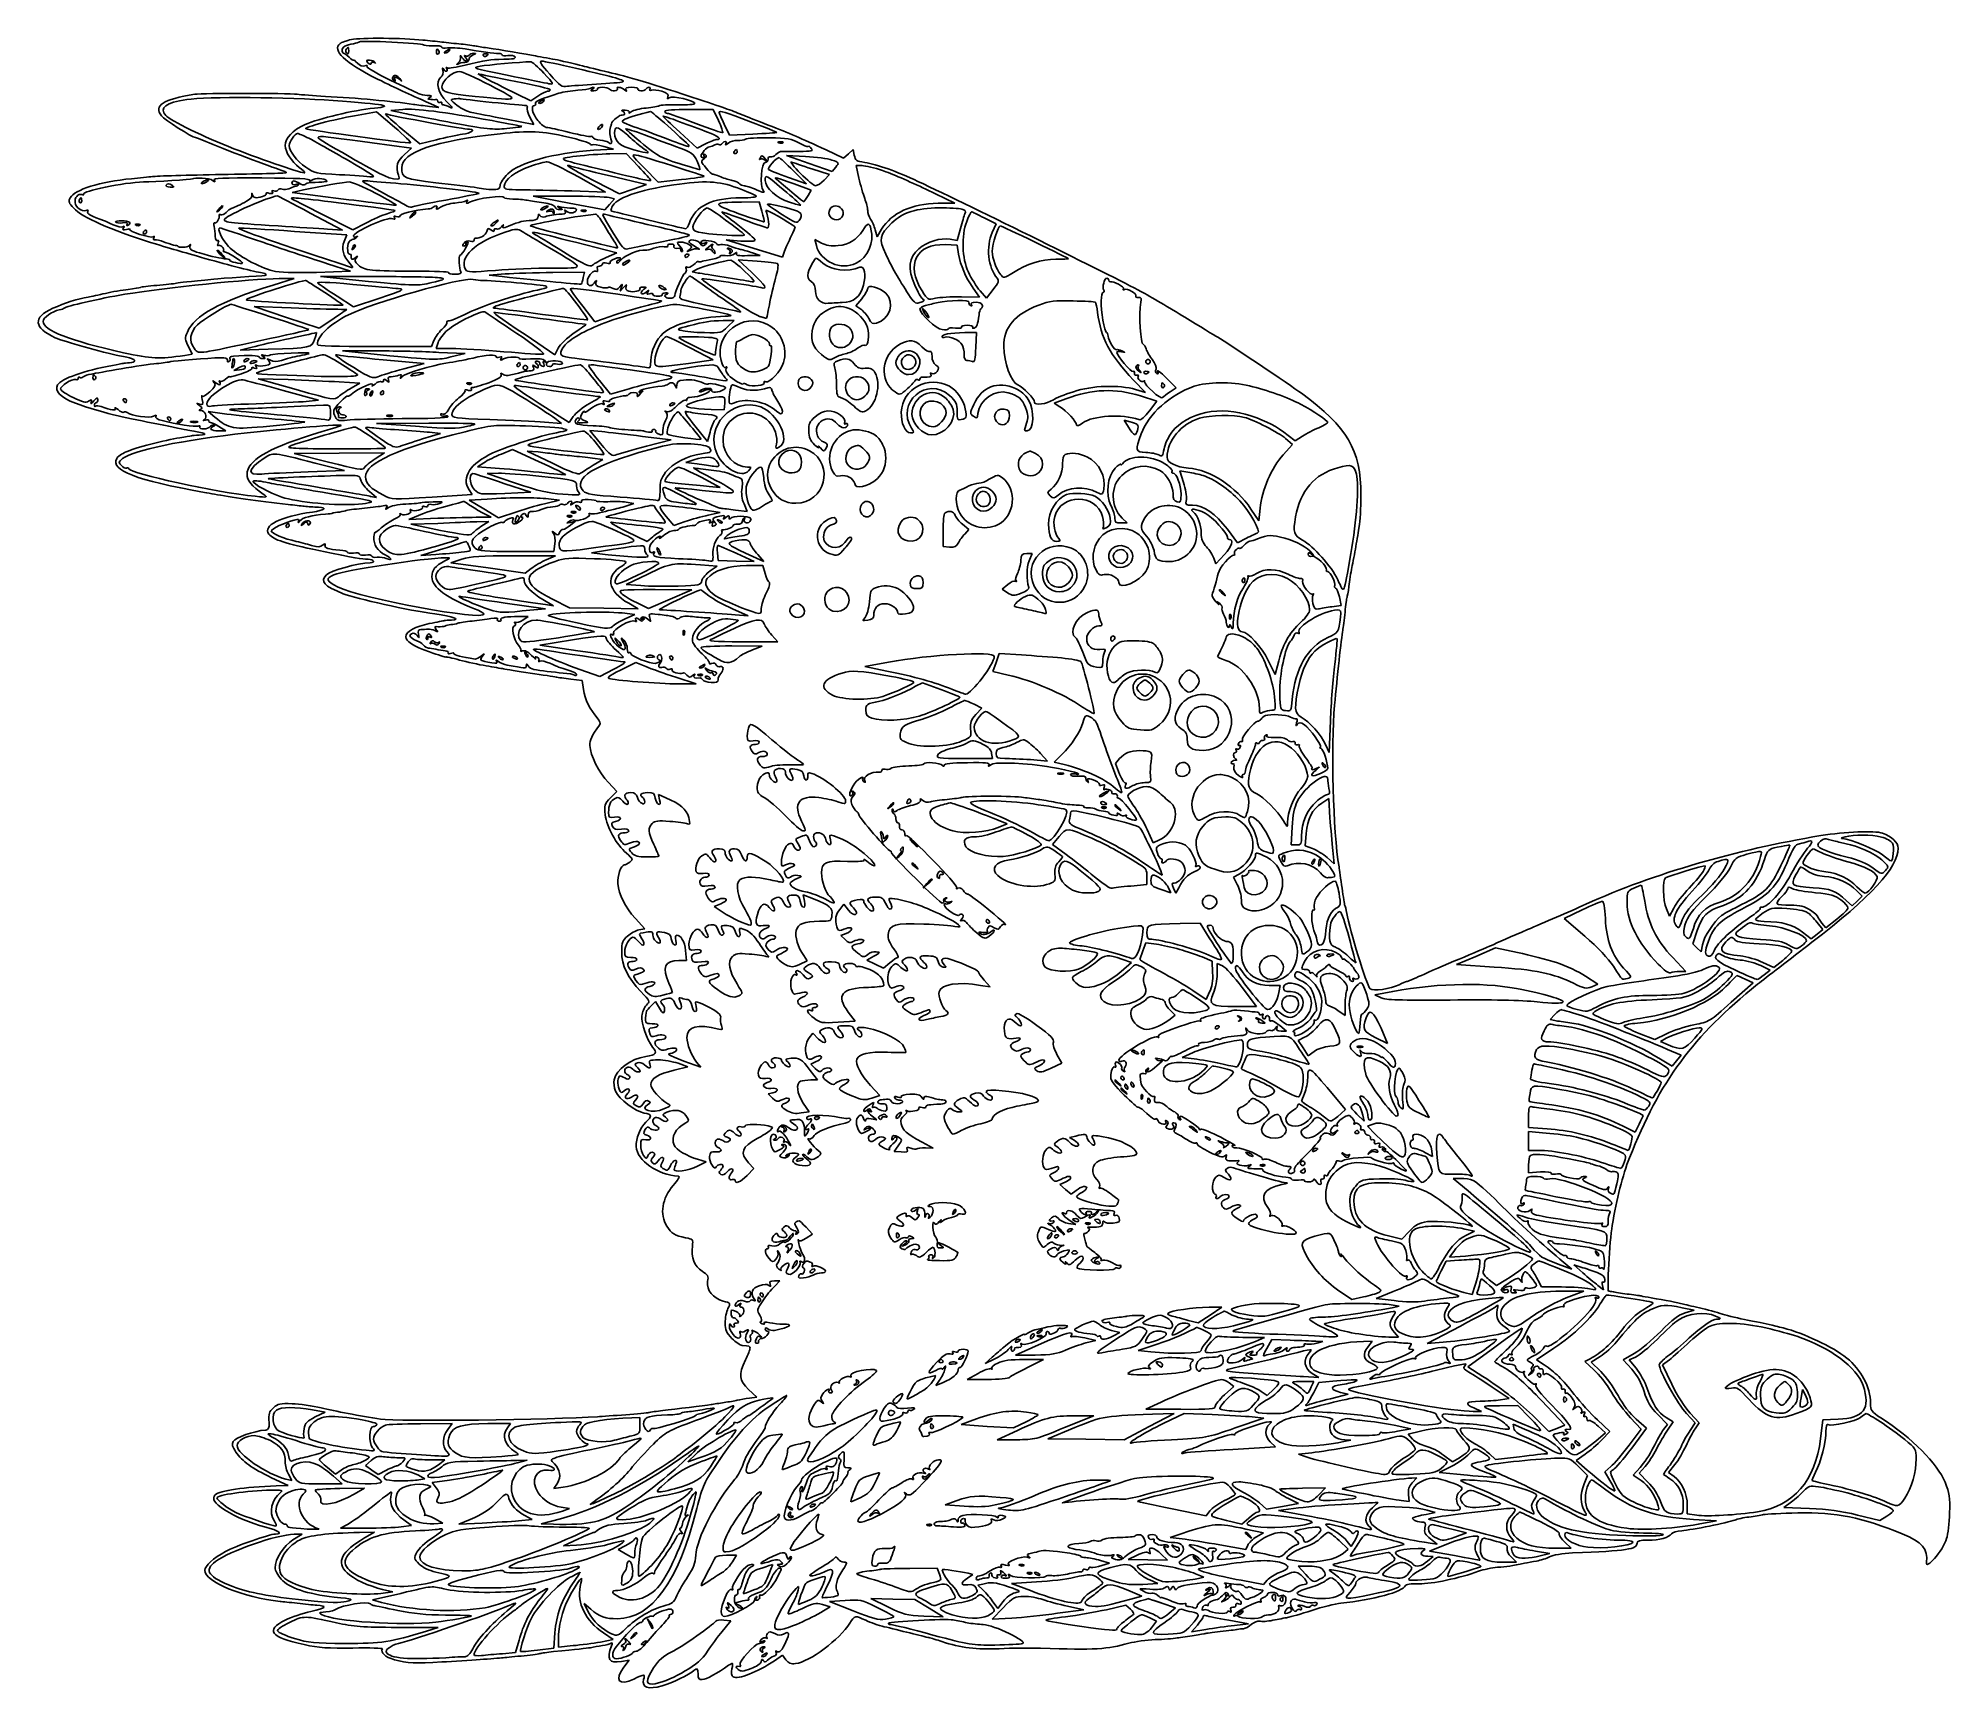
# Model space of a CAD drawing. Header units: millimetres. Extents: x -155 to 147, y 18 to 278.
import ezdxf

# ---------------------------------------------------------------- set-up
doc = ezdxf.new("R2010")
doc.units = ezdxf.units.MM
doc.layers.get('0').update_dxf_attribs({"linetype": 'CONTINUOUS'})

msp = doc.modelspace()

# ---------------------------------------------------------------- linework, layer by layer
for p, q in [((-76.85, 268.55), (-81.26, 270.74)), ((-75.74, 269.31), (-76.85, 268.55)), ((-104.73, 266.2), (-101.23, 266.81)), ((-101.23, 266.81), (-98.41, 264.39)), ((-99.01, 267.06), (-97.11, 267.22)), ((-97.27, 266.68), (-99.01, 267.06)), ((-91.39, 267.54), (-92.88, 267.7)), ((-92.66, 268.11), (-91.39, 267.54)), ((-77.01, 266.01), (-76.37, 264.81)), ((-51.83, 267.22), (-48.02, 267.22)), ((-48.02, 267.22), (-47.2, 265.44)), ((-94.41, 261.76), (-97.11, 264.01)), ((-76.37, 264.81), (-80.72, 265.66)), ((-50.59, 261.12), (-53.29, 263.6)), ((-45.48, 263.16), (-46.31, 264.9)), ((-41.77, 263.31), (-45.48, 263.16)), ((-101.96, 261.92), (-95.71, 261.09)), ((-95.71, 261.09), (-96.82, 260.11)), ((-91.77, 262.43), (-94.41, 261.76)), ((-63.77, 260.96), (-66.88, 260.77)), ((-65.32, 261.38), (-63.77, 260.96)), ((-64.37, 260.2), (-61.8, 260.23)), ((-61.8, 260.23), (-59.86, 258.2)), ((-49.23, 261.79), (-50.59, 261.12)), ((-32.84, 258.68), (-36.46, 259.95)), ((-36.46, 259.95), (-33.45, 259.79)), ((-27.42, 259.5), (-30.18, 260.81)), ((-26.65, 260.2), (-27.42, 259.5)), ((-25.92, 260.9), (-26.65, 260.2)), ((-25.73, 259.98), (-25.92, 260.9)), ((-56.72, 255.73), (-58.97, 258.01)), ((-35.35, 257.5), (-33.29, 255.44)), ((-29.23, 257.41), (-32.84, 258.68)), ((-32.43, 257.82), (-29.64, 256.93)), ((-29.64, 256.93), (-30.5, 256.04)), ((-28.65, 258.11), (-29.23, 257.41)), ((-25, 256.36), (-25.45, 258.33)), ((-25.45, 258.33), (-24.49, 258.33)), ((-114.57, 254.07), (-112.79, 254.49)), ((-106.47, 253.06), (-114.57, 254.07)), ((-65.04, 254.14), (-70.4, 254.33)), ((-69.33, 256.55), (-65.04, 254.14)), ((-62.82, 253.88), (-66.63, 255.82)), ((-64.34, 256.71), (-58.56, 255.34)), ((-60.69, 254.61), (-62.82, 253.88)), ((-58.56, 255.34), (-60.69, 254.61)), ((-53.04, 256.14), (-56.72, 255.73)), ((-33.29, 255.44), (-36.15, 256.46)), ((-35.23, 255.44), (-32.53, 254.46)), ((-32.53, 254.46), (-33.04, 253.63)), ((-14.43, 254.61), (-9.83, 252.42)), ((-111.71, 250.84), (-106.63, 248.14)), ((-70.82, 252.42), (-76.47, 253.5)), ((-76.47, 253.5), (-70.91, 253.5)), ((-65.17, 251.34), (-70.82, 252.42)), ((-64.4, 252.2), (-65.17, 251.34)), ((-64.5, 253.28), (-63.64, 253.09)), ((-63.64, 253.09), (-64.4, 252.2)), ((-43.54, 252.58), (-40.78, 252.61)), ((-40.78, 252.61), (-40.34, 251.12)), ((-9.83, 252.42), (-12.46, 252.39)), ((-114.22, 247.95), (-105.93, 247.41)), ((-104.98, 248.2), (-109.77, 250.61)), ((-106.63, 248.14), (-109.01, 248.3)), ((-102.95, 249.25), (-104.98, 248.2)), ((-22.14, 247.09), (-22.43, 248.17)), ((-21.41, 248.3), (-22.14, 247.09)), ((-8.97, 248.39), (-9.48, 246.52)), ((-5.19, 250.07), (-3.32, 249.12)), ((-3.32, 249.12), (-3.92, 247.79)), ((-105.93, 247.41), (-106.35, 246.36)), ((-69.8, 246.23), (-63.29, 244.58)), ((-41.54, 245.22), (-45.99, 246.61)), ((-45.99, 246.61), (-43.67, 246.42)), ((-37.1, 243.85), (-41.54, 245.22)), ((-36.75, 244.84), (-37.1, 243.85)), ((-31.73, 245.72), (-31.96, 246.65)), ((-31.96, 246.65), (-30.91, 246.11)), ((-11.38, 245.85), (-9.48, 245.79)), ((-9.48, 246.52), (-10.56, 246.71)), ((-9.48, 245.79), (-9.25, 244.36)), ((-109.01, 242.84), (-105.36, 241.66)), ((-63.29, 244.58), (-64.94, 243.82)), ((-51.35, 241.57), (-50.47, 242.04)), ((-41.93, 241.44), (-44.08, 243.44)), ((-44.08, 243.44), (-41.07, 243.25)), ((-40.59, 244.11), (-42.59, 244.11)), ((-41.8, 244.55), (-40.59, 244.11)), ((-114.25, 240.52), (-117.59, 239.47)), ((-116.63, 240.49), (-114.25, 240.52)), ((-105.36, 241.66), (-110.76, 241.47)), ((-102.5, 240.04), (-110.12, 240.8)), ((-110.12, 240.8), (-100.92, 240.8)), ((-83.45, 241.03), (-80.91, 241.22)), ((-81.39, 240.8), (-83.45, 241.03)), ((-73.36, 241.44), (-68.37, 241.5)), ((-68.37, 241.5), (-68.56, 240.64)), ((-62.15, 239.12), (-62.72, 238.49)), ((-62.72, 238.49), (-62.53, 239.12)), ((-50.4, 241.37), (-51.35, 241.57)), ((-6.94, 238.96), (-5.95, 237.53)), ((-3.79, 238.74), (-4.81, 237.41)), ((-115.46, 234.36), (-120.6, 236.07)), ((-120.6, 236.07), (-114.73, 235.85)), ((-104.89, 236.01), (-107.49, 237.72)), ((-100.73, 237.41), (-104.89, 236.01)), ((-66.72, 233.63), (-68.66, 236.14)), ((-25.51, 236.17), (-24.56, 237.31)), ((-24.72, 235.66), (-25.51, 236.17)), ((-5.95, 237.53), (-8.81, 237.6)), ((-4.81, 237.41), (-5.86, 238.55)), ((-110.31, 232.64), (-115.46, 234.36)), ((-108.16, 234.07), (-110.31, 232.64)), ((-64.31, 234.52), (-66.72, 233.63)), ((-46.47, 233.85), (-44.72, 233.88)), ((-44.72, 233.88), (-45.74, 232.9)), ((-130.98, 229.75), (-130.38, 228.52)), ((-122.82, 229.18), (-120.92, 229.66)), ((-92.57, 229.75), (-101.58, 229.75)), ((-92.19, 230.68), (-92.57, 229.75)), ((-91.84, 229.44), (-91.52, 230.39)), ((-73.07, 228.45), (-77.61, 231.53)), ((-8.27, 231.95), (-6.43, 231.98)), ((-6.43, 231.98), (-6.52, 229.6)), ((-130.38, 228.52), (-131.52, 228.36)), ((-118.38, 229.31), (-122.82, 229.18)), ((-99.17, 228.29), (-106.63, 229.06)), ((-106.63, 229.06), (-101.08, 229.06)), ((-100.19, 227.66), (-93.71, 227.09)), ((-93.71, 227.09), (-96.92, 226.23)), ((-89.33, 229.44), (-91.84, 229.44)), ((-91.39, 228.83), (-87.26, 228.64)), ((-87.26, 228.64), (-89.49, 228.1)), ((-72.53, 229.5), (-73.07, 228.45)), ((-48.02, 227.63), (-51.93, 227.09)), ((-51.58, 229.47), (-48.02, 227.63)), ((-122.98, 226.42), (-123.78, 225.98)), ((-123.78, 225.98), (-122.89, 226.07)), ((-113.93, 222.96), (-119.97, 224.67)), ((-119.97, 224.67), (-115.2, 224.52)), ((-107.14, 224.17), (-103.87, 223.98)), ((-103.87, 223.98), (-105.23, 223.18)), ((-64.28, 222.2), (-66.02, 224.39)), ((18.4, 224.45), (20.27, 222.48)), ((23.58, 224.83), (25.13, 223.25)), ((-116, 222.8), (-110.44, 221.28)), ((-110.44, 221.28), (-112.35, 221.09)), ((-70.82, 217.75), (-75.55, 220.77)), ((-61.32, 223.09), (-64.28, 222.2)), ((-46.21, 220.8), (-46.31, 219.75)), ((5.86, 220.8), (7.7, 221.47)), ((6.78, 220.23), (5.86, 220.8)), ((20.27, 222.48), (18.72, 222.96)), ((19.48, 221.94), (22.08, 221.12)), ((22.08, 221.12), (20.91, 219.59)), ((25.13, 223.25), (24.18, 222.61)), ((-126.79, 218.61), (-127.87, 219.5)), ((-127.87, 219.5), (-124.92, 219.09)), ((-101.23, 217.59), (-92.98, 217.63)), ((-95.07, 217.15), (-101.23, 217.59)), ((-72.02, 217.59), (-74.72, 217.82)), ((-72.82, 218.23), (-72.02, 217.59)), ((-70.15, 218.71), (-70.82, 217.75)), ((-46.31, 219.75), (-48.37, 219.82)), ((17.61, 217.02), (16.91, 218.1)), ((16.91, 218.1), (17.86, 217.88)), ((-125.05, 216.42), (-126.22, 216.42)), ((-126.16, 217.12), (-125.05, 216.42)), ((-91.11, 216.01), (-93.96, 215.15)), ((-92.85, 216.2), (-91.11, 216.01)), ((-65.83, 214.45), (-67.55, 216.51)), ((-67.55, 216.51), (-65.64, 216.32)), ((-59.2, 215.56), (-54.66, 215.02)), ((-54.66, 215.02), (-58.56, 214.01)), ((-48.91, 214.74), (-50.91, 217.21)), ((-48.53, 216.23), (-48.91, 214.74)), ((42.43, 215.24), (43.51, 214.29)), ((43.96, 214.83), (42.82, 215.72)), ((45.1, 215.59), (43.96, 214.83)), ((-114.25, 212.86), (-107.14, 212.9)), ((-108.85, 211.5), (-114.25, 212.86)), ((-107.14, 212.9), (-100, 212.93)), ((-100, 212.93), (-101.46, 212.01)), ((-81.52, 212.77), (-79.74, 213.5)), ((-79.74, 213.5), (-75.52, 211.53)), ((-73.45, 211.31), (-77.42, 213.21)), ((-77.42, 213.21), (-75.71, 213.09)), ((-67.1, 212.1), (-65.48, 211.88)), ((-65.48, 211.88), (-67.01, 210.99)), ((-52.34, 211.43), (-51.07, 211.85)), ((43.51, 214.29), (42.05, 212.64)), ((-106.31, 210.16), (-112.03, 209.94)), ((-110.95, 211.34), (-106.31, 210.16)), ((-85.3, 210.77), (-84.28, 211.4)), ((-82.47, 210.55), (-85.3, 210.77)), ((-83.77, 209.69), (-81.96, 209.72)), ((-79.26, 208.16), (-83.77, 209.69)), ((-50.59, 211.21), (-52.34, 211.43)), ((-49.96, 209.09), (-46.94, 207.5)), ((26.31, 208.29), (25.7, 210.1)), ((25.7, 210.1), (27, 209.91)), ((-102.38, 206.86), (-101.23, 205.88)), ((-101.23, 205.88), (-102.19, 206.07)), ((-86.15, 206.39), (-92.44, 205.97)), ((-86.63, 207.12), (-86.15, 206.39)), ((-86.63, 205.47), (-83.77, 205.66)), ((-84.31, 204.1), (-86.63, 205.47)), ((-81.1, 208.13), (-76.88, 206.74)), ((-76.88, 206.74), (-80.95, 206.55)), ((-72.34, 205.47), (-74.25, 205.02)), ((-74.09, 205.69), (-72.34, 205.47)), ((-46.94, 207.5), (-48.69, 207.66)), ((-96.15, 202.42), (-94.63, 203.08)), ((-91.55, 202.61), (-96.15, 202.42)), ((-83.14, 202.77), (-85.04, 202.77)), ((-84.41, 203.43), (-83.14, 202.77)), ((-81.99, 202.7), (-84.31, 204.1)), ((-79.07, 203.66), (-81.99, 202.7)), ((-60.59, 204.93), (-62.02, 204.48)), ((-61.77, 205.15), (-60.59, 204.93)), ((-54.24, 201.47), (-55.13, 202.51)), ((-49.64, 203.94), (-46.94, 203.53)), ((-46.94, 203.53), (-48.81, 203.12)), ((-42.66, 203.69), (-44.5, 203.91)), ((-43.16, 204.89), (-42.66, 203.69)), ((16.62, 202.64), (17.38, 201.91)), ((38.21, 202.2), (36.97, 204.07)), ((38.4, 204.23), (38.21, 202.2)), ((-95.84, 201.66), (-91.55, 201.81)), ((-91.14, 200.7), (-95.84, 201.66)), ((-85.39, 202.07), (-83.52, 202.13)), ((-83.52, 202.13), (-84.76, 201.31)), ((-70.6, 201.97), (-69.8, 202.16)), ((-69.8, 202.16), (-70.6, 201.53)), ((-58.47, 198.96), (-61.74, 200.54)), ((-57.58, 199.69), (-58.47, 198.96)), ((-52.47, 202.1), (-54.24, 201.47)), ((-11.67, 198.16), (-11.7, 200.7)), ((-8.62, 201.66), (-7.64, 200.83)), ((-7.64, 200.83), (-8.27, 200.13)), ((17.38, 201.91), (16.43, 201.88)), ((34.85, 198.73), (33.23, 200.89)), ((36.24, 199.46), (34.85, 198.73)), ((-94.25, 196.73), (-90.76, 197.81)), ((-91.87, 196.89), (-94.25, 196.73)), ((-79.49, 196.7), (-72.98, 196.7)), ((-73.2, 197.37), (-79.17, 197.37)), ((-72.98, 196.7), (-74.41, 196.07)), ((-73.04, 198.58), (-73.2, 197.37)), ((-67.26, 197.18), (-63.77, 197.72)), ((-65.52, 196.96), (-67.26, 197.18)), ((-47.26, 195.94), (-47.35, 197.15)), ((-44.31, 197.05), (-41.54, 195.78)), ((-40.05, 195.78), (-42.94, 197.12)), ((-41, 196.89), (-40.05, 195.78)), ((-10.68, 198.07), (-11.67, 198.16)), ((1.54, 197.05), (2.4, 197.05)), ((2.4, 197.05), (1.92, 195.88)), ((32.78, 196.89), (31.42, 195.4)), ((-89.49, 195.59), (-87.74, 196.13)), ((-83.61, 194.77), (-89.49, 195.59)), ((-77.74, 193.94), (-83.61, 194.77)), ((-76.79, 194.7), (-77.74, 193.94)), ((-61.8, 192.13), (-58.37, 193.81)), ((-50.02, 195.24), (-47.42, 195.05)), ((-47.42, 195.05), (-48.53, 194.29)), ((-44.4, 195.85), (-47.26, 195.94)), ((-41.54, 195.78), (-44.4, 195.85)), ((-42.78, 195.15), (-40.21, 195.15)), ((-40.21, 195.15), (-39.83, 193.88)), ((31.42, 195.4), (31.1, 196.32)), ((-59.45, 191.97), (-61.8, 192.13)), ((-57.23, 191.34), (-51.39, 191.31)), ((-51.39, 191.31), (-54.82, 189.84)), ((-2.36, 191.43), (-1.48, 192.16)), ((-1.51, 190.86), (-2.36, 191.43)), ((-80.91, 189.21), (-74.56, 188.32)), ((-74.56, 188.32), (-78.22, 187.97)), ((-74.95, 189.78), (-73.29, 188.8)), ((-73.29, 188.8), (-74.56, 188.99)), ((-70.75, 188.48), (-73.42, 189.84)), ((-65.32, 188.42), (-70.75, 188.48)), ((-59.9, 188.32), (-65.32, 188.42)), ((-62.4, 187.65), (-60.44, 187.43)), ((-60.44, 187.43), (-61.96, 186.73)), ((-61.39, 189.18), (-59.9, 188.32)), ((-58.28, 188.38), (-60.15, 189.3)), ((-54.82, 189.84), (-58.28, 188.38)), ((-45, 188.32), (-42.5, 187.21)), ((-42.5, 187.21), (-44.56, 187.37)), ((51.23, 188.86), (49.77, 188.64)), ((50.94, 190.19), (51.23, 188.86)), ((-78.79, 187.08), (-77.29, 187.08)), ((-77.29, 187.08), (-78.12, 186.51)), ((-75.45, 182.57), (-70.25, 183.4)), ((-69.45, 181.68), (-75.45, 182.57)), ((-45.1, 182.45), (-40.27, 182.42)), ((-37.83, 183.08), (-43.48, 183.11)), ((-40.27, 182.42), (-41.83, 181.81)), ((-38.78, 184.16), (-37.83, 183.08)), ((-65.93, 177.62), (-69.13, 178.73)), ((-63.74, 178.76), (-65.93, 177.62)), ((-62.66, 178.64), (-60.28, 179.84)), ((-60.28, 179.84), (-58.69, 179.18)), ((-24.08, 179.18), (-20.3, 179.88)), ((-20.59, 178.48), (-24.08, 179.18)), ((-3.83, 178.41), (-3.32, 179.81)), ((-1.41, 177.84), (-3.83, 178.41)), ((-3.32, 179.81), (-2.81, 181.24)), ((-2.81, 181.24), (0.68, 181.02)), ((40.78, 177.91), (39.7, 180.16)), ((41.16, 179.3), (40.78, 177.91)), ((-70.53, 177.21), (-68.75, 176.99)), ((-68.75, 176.99), (-68.53, 175.56)), ((-53.93, 177.49), (-50.75, 176.45)), ((-50.75, 176.45), (-53.01, 176.45)), ((-16.05, 176.07), (-14.97, 176.64)), ((-14.97, 176.64), (-12.08, 175.56)), ((-6.78, 173.24), (-5.57, 172.6)), ((-5.57, 172.6), (-6.52, 171.59)), ((49.51, 170.6), (49.32, 165.62)), ((49.32, 165.62), (48.75, 166.86)), ((-3.89, 164.67), (-8.37, 164.67)), ((-4.02, 165.46), (-3.89, 164.67)), ((4.81, 164.25), (2.11, 164.48)), ((3.7, 165.46), (4.81, 164.25)), ((5.86, 164.06), (7.03, 165.24)), ((6.75, 163.87), (5.86, 164.06)), ((15.54, 163.87), (16.21, 164.64)), ((16.21, 162.19), (15.54, 163.87)), ((-64.59, 160.86), (-63.29, 159.46)), ((-63.29, 159.46), (-64.28, 158.44)), ((-56.5, 158.13), (-56.69, 158.95)), ((-56.69, 158.95), (-55.51, 158.44)), ((48.18, 157.62), (49.26, 158.35)), ((49.26, 158.35), (49.45, 155.3)), ((-3, 154.92), (-1.57, 154.32)), ((-1.57, 154.32), (-3, 153.74)), ((5.6, 151.08), (6.65, 152.32)), ((7.76, 149.49), (5.6, 151.08)), ((21.51, 151.36), (20.56, 153.43)), ((22.53, 151.81), (21.51, 151.36)), ((43.32, 151.01), (43.48, 153.81)), ((45.55, 150.86), (45.7, 152.82)), ((44.15, 151.01), (43.32, 151.01)), ((46.69, 150.44), (45.55, 150.86)), ((50.12, 148.03), (49.01, 149.01)), ((49.9, 150.13), (50.12, 148.03)), ((20.53, 145.97), (20.53, 144.76)), ((34.18, 145.93), (35.1, 146.38)), ((34.81, 144.73), (34.18, 145.93)), ((-33.61, 142.12), (-33.83, 143.11)), ((-33.83, 143.11), (-32.18, 142.47)), ((-14.27, 144.92), (-14.87, 144.19)), ((-14.87, 144.19), (-14.14, 144.79)), ((20.53, 144.76), (17.96, 144.51)), ((24.31, 143.46), (22.75, 143.97)), ((23.86, 144.35), (24.31, 143.46)), ((25.1, 143.36), (24.72, 144.16)), ((25.54, 144.25), (25.1, 143.36)), ((131.97, 141.36), (131.08, 142.19)), ((132.76, 142.12), (131.97, 141.36)), ((132.7, 143.78), (133.56, 142.89)), ((133.56, 142.89), (132.76, 142.12)), ((-60.34, 139.39), (-58.85, 137.74)), ((-47.86, 141.3), (-46.85, 141.71)), ((-46.47, 140.35), (-47.86, 141.3)), ((-28.02, 140.82), (-27.38, 141.62)), ((-27.38, 141.62), (-26.65, 140.7)), ((86.47, 139.39), (89.3, 140.73)), ((89.74, 136.57), (86.47, 139.39)), ((103.14, 139.74), (102.63, 140.92)), ((103.78, 141.01), (103.14, 139.74)), ((129.59, 139.3), (127.84, 137.93)), ((-58.85, 137.74), (-59.77, 137.58)), ((-27.86, 136.7), (-27, 137.01)), ((-27.19, 136.06), (-27.86, 136.7)), ((25.77, 138.57), (28.94, 138.63)), ((28.94, 138.63), (30.37, 136.35)), ((106.82, 135.39), (107.49, 137.46)), ((125.52, 136.16), (124.16, 137.2)), ((126.45, 136.89), (125.52, 136.16)), ((126.45, 138.76), (127.33, 137.62)), ((127.33, 137.62), (126.45, 136.89)), ((127.84, 137.93), (127.21, 138.66)), ((-52.4, 134.35), (-52.24, 132.76)), ((-33.73, 133.52), (-33.16, 132.69)), ((-23.76, 132.82), (-22.65, 133.42)), ((16.53, 132.95), (18.08, 132.41)), ((19.89, 134.28), (20.37, 135.52)), ((20.37, 135.52), (22.02, 135.3)), ((29.26, 133.3), (30.85, 132.66)), ((69.45, 132.09), (72.53, 133.39)), ((72.53, 133.39), (75.61, 134.73)), ((75.61, 134.73), (79.11, 134)), ((103.62, 133.2), (105.68, 131.01)), ((107.46, 134.73), (106.82, 135.39)), ((108.13, 134.09), (107.46, 134.73)), ((108.32, 135.23), (108.13, 134.09)), ((-52.24, 132.76), (-53.45, 132.76)), ((-33.16, 132.69), (-34.37, 132.12)), ((-22.43, 132.19), (-23.76, 132.82)), ((-21.13, 131.55), (-22.43, 132.19)), ((-20.11, 132.38), (-21.13, 131.55)), ((18.08, 132.41), (16.46, 130.98)), ((30.85, 132.66), (30.91, 130.82)), ((31.64, 130.6), (31.64, 132.28)), ((31.64, 132.28), (32.47, 131.9)), ((75.39, 131.71), (69.45, 132.09)), ((89.84, 130.25), (91.77, 128.98)), ((105.68, 131.01), (104.73, 131.01)), ((117.56, 131.93), (119.02, 131.23)), ((119.59, 131.62), (117.87, 132.44)), ((119.02, 131.23), (118.09, 130.5)), ((121.02, 132.76), (119.59, 131.62)), ((-4.27, 128.57), (-5.76, 128.82)), ((-5.19, 129.65), (-4.27, 128.57)), ((29.89, 126.6), (27.8, 128)), ((30.43, 127.77), (29.89, 126.6)), ((35.58, 128.47), (37.86, 125.46)), ((39.86, 128.82), (41.58, 128.79)), ((41.58, 128.79), (41.39, 127.71)), ((56.56, 127.3), (57.99, 127.58)), ((57.52, 126.85), (56.56, 127.3)), ((91.77, 128.98), (90.82, 128.6)), ((116.35, 129.23), (112.89, 126.15)), ((115.08, 129.81), (116.35, 129.23)), ((-57.83, 125.58), (-57.17, 126.25)), ((-57.17, 126.25), (-56.5, 125.2)), ((-26.69, 124.6), (-25.57, 123.14)), ((25, 124.09), (23.96, 123.3)), ((24.18, 124.88), (25, 124.09)), ((37.86, 125.46), (34.66, 125.46)), ((51.86, 124.06), (50.72, 124.85)), ((51.83, 125.55), (51.86, 124.06)), ((84.25, 123.42), (84.98, 124.22)), ((-32.88, 120.53), (-32.3, 121.26)), ((-32.3, 121.26), (-31.38, 120.34)), ((-25.57, 123.14), (-28.3, 122.98)), ((41.51, 122.47), (42.59, 121.58)), ((42.59, 121.58), (41.74, 121.58)), ((57.52, 122.06), (58.56, 119.61)), ((85.01, 123.26), (84.25, 123.42)), ((100.82, 120.25), (98.31, 121.23)), ((102.66, 121.17), (100.82, 120.25)), ((6.3, 117.9), (7.07, 116.53)), ((26.08, 117.42), (27.83, 118.22)), ((44.4, 120.12), (45.45, 120.63)), ((45.2, 118.92), (44.4, 120.12)), ((45.99, 117.68), (45.2, 118.92)), ((46.94, 118.38), (45.99, 117.68)), ((58.56, 119.61), (56.69, 120.53)), ((101.68, 119.96), (102.6, 120.47)), ((102.92, 119.42), (101.68, 119.96)), ((102.82, 118.69), (104.95, 117.8)), ((-52.02, 115.96), (-54.18, 115.42)), ((-53.58, 116.5), (-52.02, 115.96)), ((-49.99, 115.87), (-52.66, 116.85)), ((-50.66, 116.69), (-49.99, 115.87)), ((-32.69, 115.39), (-31.54, 113.87)), ((-32.59, 116.38), (-31.77, 116.76)), ((-31.92, 115.68), (-32.59, 116.38)), ((7.07, 116.53), (5.38, 115.74)), ((27.99, 117.2), (26.08, 117.42)), ((103.55, 116.03), (101.43, 117.33)), ((104.25, 116.91), (103.55, 116.03)), ((104.95, 117.8), (104.25, 116.91)), ((-39.32, 111.68), (-38.59, 111.83)), ((-31.54, 113.87), (-32.62, 113.87)), ((-23.16, 112.98), (-21.7, 111.42)), ((49.48, 112.09), (51.93, 109.2)), ((-38.65, 110.98), (-39.32, 111.68)), ((-32.88, 108.85), (-34.15, 108.66)), ((-33.8, 110.22), (-32.88, 108.85)), ((-21.7, 111.42), (-22.97, 111.01)), ((51.93, 109.2), (51.23, 108.56)), ((-23.07, 107.74), (-22.18, 107.58)), ((-22.18, 107.58), (-22.91, 108.15)), ((54.85, 107.36), (53.71, 108.47)), ((54.63, 108.31), (54.85, 107.36)), ((55.36, 106.56), (56.12, 106.85)), ((56.6, 105.33), (55.36, 106.56)), ((80.85, 106.34), (80.85, 108.06)), ((83.8, 106.15), (80.85, 106.34)), ((97.68, 105.61), (95.77, 106.56)), ((98.31, 106.88), (97.68, 105.61)), ((-19.45, 102.56), (-18.78, 103.48)), ((-15.03, 104.06), (-13.29, 103.1)), ((-13.29, 103.1), (-14.49, 103.14)), ((8.3, 104.79), (9.26, 105.01)), ((9.03, 104.34), (8.3, 104.79)), ((65.49, 102.98), (65.68, 101.77)), ((80.85, 104.21), (80.85, 105.71)), ((80.85, 105.71), (83.61, 105.48)), ((80.85, 102.75), (80.85, 104.21)), ((82.41, 102.75), (80.85, 102.75)), ((-49.16, 100.94), (-50.53, 100.25)), ((-50.5, 101.33), (-49.16, 100.94)), ((-41.61, 99.9), (-42.69, 98.79)), ((-42.43, 100.79), (-41.61, 99.9)), ((-18.3, 102.5), (-19.45, 102.56)), ((65.68, 101.77), (64.47, 102.41)), ((80.85, 99.2), (80.85, 100.44)), ((6.75, 97.33), (7.6, 97.71)), ((7.64, 96.56), (6.75, 97.33)), ((69.8, 97.58), (68.95, 98.31)), ((68.95, 98.31), (70.12, 98.31)), ((82.73, 99.33), (80.85, 99.2)), ((8.56, 95.8), (7.64, 96.56)), ((9.35, 96.4), (8.56, 95.8)), ((8.14, 91.2), (9.26, 91.01)), ((9.26, 91.01), (8.24, 91.71)), ((-33.35, 90.59), (-32.34, 89.51)), ((-32.34, 89.51), (-33.35, 88.88)), ((60.79, 88.72), (58.69, 89.23)), ((62.02, 89.99), (60.79, 88.72)), ((70.79, 90.31), (72.31, 89.99)), ((72.31, 89.99), (71.01, 89.36)), ((67.04, 83.7), (67.83, 85.26)), ((67.83, 85.26), (69.8, 85.39)), ((68.37, 85.86), (69.04, 86.78)), ((70.88, 86.05), (68.37, 85.86)), ((87.68, 83.99), (85.52, 84.78)), ((86.41, 85.04), (87.68, 83.99)), ((89.42, 83.39), (88, 84.66)), ((88, 84.66), (89.42, 84.21)), ((-38.37, 82.12), (-37.48, 82.12)), ((-37.48, 82.12), (-38.37, 81.26)), ((75.77, 81.42), (74.63, 82.28)), ((77.26, 82.31), (75.77, 81.42)), ((82.88, 81.16), (82.34, 82.21)), ((52.91, 79.16), (51.26, 80.28)), ((54.75, 79.58), (52.91, 79.16)), ((56.75, 79.35), (59.42, 80.43)), ((59.58, 79.01), (56.75, 79.35)), ((71.93, 79.96), (70.63, 80.28)), ((72.41, 81.45), (71.93, 79.96)), ((86.06, 81.16), (82.88, 81.16)), ((86.09, 80.5), (89.58, 80.5)), ((89.58, 80.5), (87.65, 79.77)), ((92.69, 80.72), (91.77, 81.42)), ((92.54, 81.42), (92.69, 80.72)), ((28.62, 75.48), (27.04, 75.89)), ((30.5, 76.72), (28.62, 75.48)), ((30.34, 77.96), (32.37, 77.99)), ((32.37, 77.99), (30.5, 76.72)), ((59.1, 78.34), (60.37, 78.12)), ((60.37, 78.12), (59.26, 77.89)), ((105.14, 77.89), (107.01, 77.48)), ((107.01, 77.48), (105.62, 77.07)), ((10.72, 73.1), (12.43, 72.72)), ((12.43, 72.72), (10.84, 72.31)), ((14.91, 74.31), (16.24, 73.99)), ((16.24, 73.99), (15.22, 73.45)), ((35.7, 73.2), (39.1, 73.2)), ((39.1, 73.2), (37.67, 72.56)), ((39.45, 71.45), (40.24, 72.88)), ((40.24, 72.88), (43.16, 72.75)), ((47.2, 72.59), (48.31, 72.56)), ((48.31, 72.56), (47.36, 72.27)), ((54.75, 72.56), (56.12, 72.59)), ((56.12, 72.59), (55.42, 71.67)), ((60.31, 73.23), (59.23, 73.23)), ((59.64, 73.96), (60.31, 73.23)), ((64.82, 72.24), (70.06, 74.97)), ((-5.03, 69.07), (-3.92, 70.05)), ((-3.6, 69.73), (-5.03, 69.07)), ((-0.27, 70.37), (3.86, 72.21)), ((2.87, 70.4), (-0.27, 70.37)), ((1.16, 69.7), (4.18, 69.7)), ((4.18, 69.7), (1.67, 68.43)), ((19.13, 71.1), (22.15, 72.12)), ((21.16, 70.91), (19.13, 71.1)), ((67.36, 72.43), (64.82, 72.24)), ((71.26, 68.53), (75.49, 71.64)), ((82.09, 69.67), (84.85, 71.51)), ((83.3, 68.85), (82.09, 69.67)), ((90.6, 69.83), (89.71, 69.39)), ((90.76, 69.29), (92.16, 70.18)), ((97.52, 70.66), (95.77, 69.67)), ((95.77, 69.67), (97.14, 68.15)), ((96.73, 69.67), (97.77, 70.08)), ((97.84, 68.31), (96.73, 69.67)), ((102, 68.85), (103.11, 69.67)), ((-7.89, 66.56), (-6.17, 67.51)), ((-4.68, 66.56), (-7.89, 66.56)), ((47.67, 66.85), (45.29, 67)), ((46.66, 67.48), (47.67, 66.85)), ((73.61, 67.04), (71.26, 68.53)), ((89.71, 69.39), (91.14, 68.08)), ((92.25, 67.8), (90.76, 69.29)), ((103.49, 65.8), (102, 68.85)), ((-42.43, 64.97), (-41.16, 63.77)), ((-41.16, 63.77), (-42.31, 63.61)), ((-12.87, 65.58), (-12.24, 66.46)), ((-11.67, 66.08), (-12.87, 65.58)), ((34.24, 65.45), (32.78, 64.11)), ((33.54, 65.99), (34.24, 65.45)), ((39.51, 64.02), (38.59, 64.65)), ((40.56, 65), (39.51, 64.02)), ((45.04, 66.24), (46.88, 66.24)), ((46.88, 66.24), (46.5, 65.38)), ((47.04, 64.78), (47.67, 66.08)), ((47.67, 66.08), (49.9, 66.27)), ((52.34, 64.21), (49.51, 63.51)), ((51.13, 64.5), (52.34, 64.21)), ((75.11, 65.32), (77.8, 63.54)), ((77.8, 63.54), (76.38, 63.32)), ((123.91, 63.67), (124.13, 64.97)), ((124.13, 64.97), (124.54, 64.15)), ((-111.39, 61.73), (-109.39, 61.38)), ((-109.39, 61.38), (-110.95, 60.62)), ((-60.91, 60.5), (-59.64, 60.53)), ((-59.64, 60.53), (-59.64, 59.26)), ((12.11, 60.81), (7.51, 58.94)), ((9.1, 60.81), (12.11, 60.81)), ((20.37, 61.86), (22.75, 62.97)), ((25.86, 61.83), (20.37, 61.86)), ((24.81, 61.16), (20.88, 59.1)), ((23.07, 61.1), (24.81, 61.16)), ((23.19, 59.64), (26.4, 61.19)), ((26.4, 61.19), (30.85, 61)), ((39.01, 60.43), (34.47, 58.88)), ((37.16, 60.62), (39.01, 60.43)), ((73.39, 61.51), (72.06, 61.51)), ((72.18, 62.05), (73.39, 61.51)), ((76.25, 62.4), (79.14, 62.43)), ((79.14, 62.43), (81.01, 60.53)), ((84.03, 58.3), (81.9, 60.46)), ((82.88, 63.23), (86.57, 59.32)), ((96.95, 60.5), (98.66, 58.72)), ((101.27, 61), (102.79, 59.45)), ((103.71, 59.83), (102.6, 60.53)), ((105.78, 61.19), (107.17, 59.7)), ((107.81, 59.7), (106.38, 61.23)), ((-94.31, 59.54), (-89.3, 59.57)), ((-89.3, 59.57), (-89.99, 58.62)), ((-83.68, 59.57), (-80.09, 59.57)), ((-80.09, 59.57), (-80.56, 58.88)), ((-8.84, 59.42), (-6.4, 60.34)), ((-4.71, 59.13), (-8.84, 59.42)), ((-0.55, 58.88), (-4.71, 59.13)), ((-3.13, 57.03), (0.05, 58.49)), ((1.45, 59.86), (-0.55, 58.88)), ((4.84, 57.19), (9.1, 58.94)), ((20.88, 59.1), (16.94, 57.03)), ((59.58, 59.32), (62.25, 58.75)), ((62.25, 58.75), (60.12, 58.37)), ((61.8, 57.89), (63.77, 58.4)), ((62.5, 57.13), (61.8, 57.89)), ((78.53, 58.84), (78.41, 59.51)), ((78.41, 59.51), (80.19, 58.72)), ((85.3, 58.81), (84.03, 58.3)), ((86.57, 59.32), (85.3, 58.81)), ((92.98, 58.11), (91.46, 56.81)), ((93.71, 58.34), (91.74, 60.15)), ((91.84, 59.16), (92.98, 58.11)), ((92.44, 57.03), (93.71, 58.34)), ((98.66, 58.72), (96.73, 56.15)), ((97.14, 55.7), (99.49, 58.84)), ((99.49, 58.84), (97.87, 60.27)), ((102.79, 59.45), (102.16, 58.62)), ((102.79, 58.53), (103.71, 59.83)), ((107.17, 59.7), (106.38, 58.49)), ((107.17, 58.75), (107.81, 59.7)), ((127.33, 60.15), (126.98, 57.16)), ((129.78, 60.27), (127.33, 60.15)), ((-52.02, 53.54), (-50.75, 54.81)), ((-0.11, 57.03), (-3.13, 57.03)), ((10.88, 57.1), (4.84, 57.19)), ((16.94, 57.03), (10.88, 57.1)), ((40.82, 55.89), (34.08, 55.48)), ((40.02, 56.69), (40.82, 55.89)), ((44.5, 54.72), (46.56, 54.97)), ((45.67, 54.3), (44.5, 54.72)), ((52.75, 56.97), (51.64, 56.72)), ((51.8, 57), (52.75, 56.97)), ((68.82, 53.51), (67.42, 54.59)), ((75.61, 53.89), (74.66, 54.78)), ((88.38, 53.76), (89.77, 54.75)), ((-115.17, 51.57), (-114.66, 50.59)), ((-107.74, 51.61), (-109.01, 52.65)), ((-106.82, 52.24), (-107.74, 51.61)), ((-102.98, 52.94), (-102.09, 53.73)), ((-102, 52.24), (-102.98, 52.94)), ((-101.01, 51.54), (-102, 52.24)), ((-99.68, 52.24), (-101.01, 51.54)), ((-94.63, 51.41), (-93.61, 50.87)), ((-92.73, 53.86), (-90.44, 53.86)), ((-90.44, 53.86), (-91.23, 53.22)), ((-79.01, 53.76), (-77.42, 53.8)), ((-77.42, 53.8), (-79.01, 53.35)), ((-50.24, 54.15), (-52.02, 53.54)), ((66.72, 51.83), (68.63, 52.81)), ((71.17, 51.41), (66.72, 51.83)), ((69.9, 54.18), (68.82, 53.51)), ((79.42, 54.34), (75.61, 53.89)), ((90.09, 52.24), (88.38, 53.76)), ((88.76, 52.78), (90.15, 51.38)), ((90.15, 51.38), (89.65, 50.08)), ((93.84, 52.78), (92.89, 51.95)), ((92.89, 51.95), (93.68, 50.59)), ((98.47, 52.62), (97.36, 51.41)), ((97.36, 51.41), (98.63, 50.56)), ((98.31, 51.73), (99.27, 52.81)), ((99.71, 50.34), (98.31, 51.73)), ((102.98, 51.86), (103.97, 53.1)), ((103.84, 51.22), (102.98, 51.86)), ((-117.87, 51.03), (-115.2, 49.8)), ((-115.2, 49.8), (-117.11, 49.73)), ((-114.66, 50.59), (-115.59, 50.81)), ((-106.66, 50.05), (-110.03, 50.05)), ((-108.03, 51.26), (-106.66, 50.05)), ((-107.04, 49.32), (-103.17, 49.35)), ((-103.17, 49.35), (-104.76, 48.43)), ((-93.61, 50.87), (-94.57, 50.68)), ((-92.47, 50.27), (-89.71, 50.65)), ((-91.8, 49.41), (-92.47, 50.27)), ((-73.2, 49.32), (-72.66, 50.18)), ((-71.74, 49.54), (-73.2, 49.32)), ((45.1, 49.35), (48.72, 49.45)), ((48.72, 49.45), (47.67, 48.3)), ((61.87, 48.37), (61.99, 47.26)), ((62.41, 50.97), (63.17, 51)), ((63.17, 51), (62.47, 50.24)), ((-72.06, 46.37), (-70.75, 46.14)), ((-70.75, 46.14), (-71.87, 45.76)), ((-11.38, 46.72), (-9.48, 47.41)), ((-8.37, 46.53), (-11.38, 46.72)), ((29.89, 45), (24.53, 46.11)), ((30.46, 45.79), (29.89, 45)), ((39.42, 46.05), (38.31, 47.03)), ((41.93, 46.49), (39.42, 46.05)), ((41.32, 45.83), (44.5, 46.24)), ((45.61, 45.06), (41.32, 45.83)), ((44.47, 46.97), (41.93, 46.49)), ((42.88, 47.76), (44.47, 46.97)), ((61.99, 47.26), (60.69, 47.41)), ((66.09, 45.51), (64.66, 45.22)), ((64.82, 45.89), (66.09, 45.51)), ((105.93, 45.32), (105.93, 46.75)), ((121.21, 46.33), (122.38, 47.19)), ((125.24, 46.18), (121.21, 46.33)), ((-106.92, 43.06), (-105.84, 43.64)), ((-102.98, 43.06), (-106.92, 43.06)), ((-103.93, 42.37), (-101.55, 42.43)), ((-101.55, 42.43), (-103.14, 41.51)), ((-95.71, 43.48), (-97.36, 43.25)), ((-96.95, 44.37), (-95.71, 43.48)), ((-90.76, 43.86), (-92.19, 43.76)), ((-92.09, 44.56), (-90.76, 43.86)), ((-88.22, 43.67), (-86.44, 44.43)), ((-84.57, 43.86), (-88.22, 43.67)), ((-76.63, 44.43), (-78.79, 44.21)), ((-77.8, 45.03), (-76.63, 44.43)), ((-75.2, 43.73), (-72.18, 44.52)), ((-73.29, 43.67), (-75.2, 43.73)), ((35.54, 43.7), (33.1, 44.27)), ((36.62, 44.65), (35.54, 43.7)), ((36.18, 42.91), (38.97, 42.33)), ((38.97, 42.33), (37.86, 41.7)), ((68.69, 42.87), (71.01, 42.3)), ((71.01, 42.3), (69.17, 41.64)), ((107.43, 45.1), (105.93, 45.32)), ((106.89, 44.43), (110.54, 44.21)), ((110.54, 44.21), (108.47, 43.83)), ((136.35, 44.24), (132.83, 45.13)), ((137.49, 44.97), (136.35, 44.24)), ((-113.01, 42.11), (-114.47, 41.19)), ((-114.28, 42.08), (-113.01, 42.11)), ((-71.71, 40.24), (-69.33, 41.35)), ((-69.64, 40.37), (-71.71, 40.24)), ((-63.04, 39.67), (-61.93, 40.27)), ((-61.9, 39), (-63.04, 39.67)), ((24.18, 41.6), (26.08, 42.21)), ((26.08, 41.38), (24.18, 41.6)), ((36.15, 39.67), (32.05, 40.4)), ((36.47, 40.37), (36.15, 39.67)), ((50.88, 41.1), (52.34, 39.76)), ((52.34, 39.76), (51.52, 39.06)), ((52.82, 40.14), (52.18, 40.97)), ((53.48, 41.25), (52.82, 40.14)), ((65.2, 39.44), (68.18, 40.62)), ((69.14, 38.71), (65.2, 39.44)), ((66.41, 40.52), (65.29, 40.68)), ((65.36, 41.35), (66.41, 40.52)), ((81.93, 39.44), (84.19, 39.06)), ((87.58, 39.89), (85.14, 39.89)), ((86.57, 40.84), (87.58, 39.89)), ((-45.93, 38.78), (-44.37, 38.78)), ((-44.37, 38.78), (-44.97, 37.73)), ((-16.94, 36.68), (-12.62, 36.71)), ((-12.62, 36.71), (-12.27, 35.76)), ((13.16, 37.95), (14.59, 37.54)), ((14.59, 37.54), (13.38, 37.13)), ((17.57, 38.11), (18.97, 38.78)), ((20.69, 38.05), (17.57, 38.11)), ((23.77, 38.02), (20.69, 38.05)), ((22.78, 38.94), (23.77, 38.02)), ((45.64, 35.73), (44.43, 37.03)), ((44.43, 37.03), (46.18, 37.03)), ((65.77, 38.59), (64.88, 37.83)), ((64.91, 38.62), (65.77, 38.59)), ((78.92, 37.67), (76.79, 37.67)), ((78.12, 38.49), (78.92, 37.67)), ((84.19, 39.06), (82.69, 38.68)), ((-100.28, 33.38), (-98.69, 33)), ((-6.97, 35.73), (-7.86, 35.16)), ((-7.76, 35.92), (-6.97, 35.73)), ((-6.21, 34.02), (-5.44, 34.21)), ((-5.48, 33.38), (-6.21, 34.02)), ((-0.9, 34.33), (3.06, 34.56)), ((2.11, 33.19), (-0.9, 34.33)), ((17.51, 33.25), (19.73, 32.33)), ((22.27, 34.33), (19.89, 34.17)), ((20.97, 34.87), (22.27, 34.33)), ((28.18, 35.86), (29.54, 35.32)), ((29.54, 35.32), (28.66, 35.1)), ((38.97, 34.14), (35.39, 34.81)), ((39.55, 34.84), (38.97, 34.14)), ((-101.87, 31.73), (-97.42, 32.75)), ((-100.44, 31.32), (-101.87, 31.73)), ((-98.69, 33), (-100.57, 32.75)), ((-67.8, 29.82), (-68.44, 31.13)), ((-68.44, 31.13), (-67.39, 30.24)), ((-44.66, 31.22), (-43.73, 31.48)), ((-43.89, 30.81), (-44.66, 31.22)), ((-30.78, 30.97), (-29.54, 30.62)), ((-29.54, 30.62), (-30.62, 29.98)), ((-29.67, 31.48), (-27.19, 31.63)), ((-25.92, 29.98), (-29.67, 31.48)), ((-20.43, 30.62), (-23.13, 31.92)), ((-23.13, 31.92), (-19.64, 31.86)), ((-19.64, 31.86), (-16.14, 31.76)), ((-16.14, 31.76), (-13.92, 30.4)), ((-13.92, 30.4), (-11.7, 29.03)), ((-3.03, 30.36), (-3.92, 31.57)), ((-3.92, 28.68), (-2.21, 30.49)), ((-2.21, 31.48), (-3.03, 30.36)), ((7.99, 30.71), (10.53, 30.14)), ((14.11, 30.17), (17.19, 30.87)), ((17.19, 30.87), (17.92, 30.24)), ((19.73, 32.33), (17.99, 31.86)), ((22.88, 31.22), (25.04, 30.46)), ((25.04, 30.46), (24.02, 29.63)), ((-97.96, 27.38), (-91.52, 27.35)), ((-91.52, 27.35), (-93.36, 26.78)), ((-45.26, 28.4), (-46.85, 26.46)), ((-46.34, 28.52), (-45.26, 28.4)), ((-11.7, 29.03), (-14.72, 29.16)), ((-0.81, 28.84), (-3.92, 28.68)), ((10.53, 30.14), (6.4, 29.6)), ((20.97, 28.9), (22.05, 28.36)), ((22.05, 28.36), (21.23, 27.32)), ((27.54, 26.68), (28.5, 27.73)), ((33.45, 28.49), (36.56, 27.92)), ((36.56, 27.92), (34.34, 27.67)), ((-78.72, 25.35), (-79.26, 23.41)), ((-73.04, 26.52), (-73.23, 24.11)), ((-72.5, 24.27), (-72.5, 25.54)), ((-70.18, 24.49), (-72.5, 24.27)), ((-63.83, 25.44), (-65.86, 25.06)), ((-65.39, 26.49), (-63.83, 25.44)), ((29.83, 27.06), (27.54, 26.68)), ((-79.26, 23.41), (-81.36, 23.22)), ((-73.23, 24.11), (-75.8, 23.79)), ((-62.53, 21.98), (-61.29, 22.17)), ((-61.29, 22.17), (-62.15, 21.09)), ((-38.37, 22.11), (-37.1, 23)), ((-37.1, 23), (-36.56, 22.27))]:
    msp.add_line(p, q)
for points, degree in [([(-105.2, 278.27), (-106, 278.08), (-106.82, 277.79), (-107.01, 277.63)], 3), ([(-93.93, 278.17), (-96.95, 278.52), (-103.77, 278.55), (-105.2, 278.27)], 3), ([(-103.93, 277.89), (-103.71, 278.14), (-93.93, 277.7), (-93.84, 277.44)], 3), ([(-90.92, 277.86), (-91.71, 277.95), (-93.04, 278.08), (-93.93, 278.17)], 3), ([(-107.01, 277.63), (-108.35, 276.55), (-106.28, 274.62), (-101.08, 272.01)], 3), ([(-106.7, 276.59), (-106.7, 277.06), (-106.12, 277.41), (-104.89, 277.6)], 3), ([(-106.47, 276.11), (-106.6, 276.11), (-106.7, 276.33), (-106.7, 276.59)], 3), ([(-105.58, 275.47), (-105.96, 275.82), (-106.38, 276.11), (-106.47, 276.11)], 3), ([(-106.03, 276.71), (-106.12, 276.52), (-106.09, 276.24), (-105.93, 276.08)], 3), ([(-105.65, 276.43), (-105.65, 277.16), (-105.71, 277.19), (-106.03, 276.71)], 3), ([(-105.93, 276.08), (-105.77, 275.92), (-105.65, 276.05), (-105.65, 276.43)], 3), ([(-104.89, 275), (-104.89, 274.9), (-105.2, 275.09), (-105.58, 275.47)], 3), ([(-104.89, 277.6), (-104.47, 277.67), (-104.03, 277.82), (-103.93, 277.89)], 3), ([(-104.25, 274.52), (-104.6, 274.87), (-104.89, 275.09), (-104.89, 275)], 3), ([(-102.35, 275), (-102.85, 275.03), (-102.89, 274.97), (-102.6, 274.59)], 3), ([(-101.49, 274.68), (-101.62, 274.84), (-102, 274.97), (-102.35, 275)], 3), ([(-93.84, 277.44), (-93.8, 277.32), (-93.14, 277.25), (-92.34, 277.28)], 3), ([(-92.34, 277.28), (-91.55, 277.32), (-90.92, 277.22), (-90.92, 277.06)], 3), ([(-91.39, 276.46), (-91.68, 276.87), (-91.77, 276.81), (-91.77, 276.27)], 3), ([(-91.77, 276.27), (-91.77, 276.01), (-91.65, 275.89), (-91.49, 275.98)], 3), ([(-91.49, 275.98), (-91.33, 276.08), (-91.3, 276.3), (-91.39, 276.46)], 3), ([(-87.87, 277.54), (-88.76, 277.63), (-90.12, 277.76), (-90.92, 277.86)], 3), ([(-90.92, 277.06), (-90.92, 276.9), (-90.53, 276.84), (-90.03, 276.93)], 3), ([(-90.28, 276.43), (-90.57, 276.24), (-90.6, 276.11), (-90.38, 276.11)], 3), ([(-90.38, 276.11), (-90.19, 276.11), (-89.9, 276.27), (-89.8, 276.43)], 3), ([(-89.8, 276.43), (-89.55, 276.81), (-89.68, 276.81), (-90.28, 276.43)], 3), ([(-90.03, 276.93), (-89.55, 277.03), (-88.31, 276.93), (-87.26, 276.78)], 3), ([(-87.96, 275.47), (-87.9, 275.22), (-88.06, 274.81), (-88.34, 274.59)], 3), ([(-87.74, 275.41), (-87.99, 275.76), (-88.06, 275.79), (-87.96, 275.47)], 3), ([(-85.52, 277.22), (-85.93, 277.28), (-86.98, 277.44), (-87.87, 277.54)], 3), ([(-87.04, 274.84), (-87.23, 274.84), (-87.55, 275.09), (-87.74, 275.41)], 3), ([(-87.2, 275.7), (-87.42, 275.82), (-87.39, 275.7), (-87.14, 275.38)], 3), ([(-87.3, 274.65), (-86.95, 274.68), (-86.63, 274.87), (-86.63, 275.13)], 3), ([(-87.26, 276.78), (-84.85, 276.33), (-82.66, 276.05), (-81.93, 276.05)], 3), ([(-81.14, 275.13), (-83.45, 275.09), (-83.9, 275.03), (-87.23, 274.2)], 3), ([(-86.63, 275.79), (-86.76, 275.6), (-87.01, 275.57), (-87.2, 275.7)], 3), ([(-87.14, 275.38), (-86.88, 275.06), (-86.85, 274.84), (-87.04, 274.84)], 3), ([(-85.9, 276.08), (-86.18, 276.11), (-86.53, 275.95), (-86.63, 275.79)], 3), ([(-86.63, 275.13), (-86.63, 275.38), (-86.34, 275.66), (-85.99, 275.82)], 3), ([(-85.99, 275.82), (-85.49, 276.01), (-85.45, 276.08), (-85.9, 276.08)], 3), ([(-83.45, 276.9), (-84.18, 277), (-85.11, 277.13), (-85.52, 277.22)], 3), ([(-84.09, 276.01), (-84.34, 276.01), (-84.47, 275.89), (-84.37, 275.73)], 3), ([(-84.37, 275.73), (-84.28, 275.57), (-84.06, 275.54), (-83.9, 275.63)], 3), ([(-83.9, 275.63), (-83.49, 275.92), (-83.55, 276.01), (-84.09, 276.01)], 3), ([(-76.12, 275.66), (-77.33, 275.89), (-82.15, 276.71), (-83.45, 276.9)], 3), ([(-81.93, 276.05), (-81.64, 276.08), (-81.39, 275.95), (-81.39, 275.82)], 3), ([(-81.39, 275.82), (-81.39, 275.7), (-80.98, 275.63), (-80.47, 275.73)], 3), ([(-79.36, 275.51), (-79.2, 275.25), (-79.77, 275.16), (-81.14, 275.13)], 3), ([(-80.47, 275.73), (-79.96, 275.79), (-79.45, 275.7), (-79.36, 275.51)], 3), ([(-74.37, 275.35), (-74.95, 275.44), (-75.74, 275.6), (-76.12, 275.66)], 3), ([(-72.66, 275.03), (-73.01, 275.09), (-73.77, 275.25), (-74.37, 275.35)], 3), ([(-68.37, 274.01), (-68.94, 274.17), (-71.77, 274.84), (-72.66, 275.03)], 3), ([(-103.11, 274.11), (-103.42, 273.98), (-103.87, 274.14), (-104.25, 274.52)], 3), ([(-102.76, 274.01), (-102.63, 274.17), (-102.79, 274.24), (-103.11, 274.11)], 3), ([(-99.08, 271.85), (-101.2, 272.87), (-102.85, 273.86), (-102.76, 274.01)], 3), ([(-102.6, 274.59), (-102.35, 274.3), (-102.15, 274.27), (-102.09, 274.49)], 3), ([(-102.09, 274.49), (-102.03, 274.68), (-101.81, 274.74), (-101.62, 274.62)], 3), ([(-101.62, 274.62), (-101.39, 274.52), (-101.33, 274.55), (-101.49, 274.68)], 3), ([(-101.08, 272.01), (-97.74, 270.36), (-96.69, 269.85), (-92.66, 268.11)], 3), ([(-98.69, 272.33), (-98.79, 272.17), (-98.69, 271.92), (-98.5, 271.79)], 3), ([(-97.55, 272.08), (-98.03, 272.68), (-98.41, 272.78), (-98.69, 272.33)], 3), ([(-98.34, 271.92), (-98.66, 272.43), (-98.15, 272.39), (-97.58, 271.92)], 3), ([(-97.58, 271.92), (-97.2, 271.57), (-97.2, 271.6), (-97.55, 272.08)], 3), ([(-91.07, 272.3), (-91.99, 271.54), (-91.55, 269.79), (-90.12, 268.39)], 3), ([(-90.76, 273.38), (-90.66, 273), (-90.79, 272.52), (-91.07, 272.3)], 3), ([(-90.92, 270.81), (-90.92, 271.76), (-89.2, 273.22), (-88.06, 273.22)], 3), ([(-90.72, 273.66), (-90.82, 273.86), (-90.85, 273.76), (-90.76, 273.38)], 3), ([(-90.25, 273.25), (-90.41, 273.25), (-90.63, 273.44), (-90.72, 273.66)], 3), ([(-90.15, 273.63), (-90.03, 273.41), (-90.06, 273.25), (-90.25, 273.25)], 3), ([(-90.06, 273.79), (-90.25, 273.89), (-90.28, 273.82), (-90.15, 273.63)], 3), ([(-87.23, 274.2), (-88.6, 273.86), (-89.87, 273.66), (-90.06, 273.79)], 3), ([(-88.34, 274.59), (-88.63, 274.33), (-88.66, 274.27), (-88.41, 274.39)], 3), ([(-88.41, 274.39), (-88.18, 274.52), (-87.68, 274.62), (-87.3, 274.65)], 3), ([(-88.06, 273.22), (-87.8, 273.22), (-85.64, 272.24), (-83.3, 271.03)], 3), ([(-80.6, 272.62), (-85.99, 273.73), (-86.22, 273.79), (-84.88, 274.05)], 3), ([(-81.26, 270.74), (-83.71, 271.95), (-85.45, 272.9), (-85.2, 272.84)], 3), ([(-85.2, 272.84), (-84.95, 272.78), (-82.25, 272.24), (-79.23, 271.63)], 3), ([(-84.88, 274.05), (-83.68, 274.24), (-78.44, 274.71), (-76.95, 274.74)], 3), ([(-73.99, 271.28), (-74.47, 271.38), (-77.45, 271.98), (-80.6, 272.62)], 3), ([(-76.95, 274.74), (-76.69, 274.78), (-75.71, 273.95), (-74.79, 272.93)], 3), ([(-73.87, 272.78), (-75.26, 274.3), (-75.58, 274.84), (-75.14, 274.84)], 3), ([(-75.14, 274.84), (-74.82, 274.84), (-72.41, 274.33), (-69.8, 273.73)], 3), ([(-74.79, 272.93), (-73.2, 271.22), (-73.17, 271.12), (-73.99, 271.28)], 3), ([(-71.07, 270.87), (-71.93, 270.71), (-72.21, 270.93), (-73.87, 272.78)], 3), ([(-69.8, 273.73), (-63.42, 272.27), (-61.77, 271.79), (-62.34, 271.57)], 3), ([(-64.56, 273.09), (-65.07, 273.22), (-67.58, 273.82), (-68.37, 274.01)], 3), ([(-50.24, 268.78), (-57.51, 271.19), (-61.9, 272.49), (-64.56, 273.09)], 3), ([(-129.97, 269.6), (-135.05, 268.81), (-136.51, 267.85), (-135.24, 266.2)], 3), ([(-131.24, 268.78), (-128.22, 269.25), (-115.27, 269.16), (-108.09, 268.62)], 3), ([(-113.78, 269.6), (-115.43, 269.79), (-128.67, 269.79), (-129.97, 269.6)], 3), ([(-109.33, 269.28), (-111.17, 269.41), (-113.17, 269.54), (-113.78, 269.6)], 3), ([(-95.42, 268.01), (-98.79, 268.49), (-104.41, 269.03), (-109.33, 269.28)], 3), ([(-94.66, 269.73), (-94.95, 269.89), (-96.95, 270.84), (-99.08, 271.85)], 3), ([(-98.5, 271.79), (-98.25, 271.66), (-98.22, 271.7), (-98.34, 271.92)], 3), ([(-93.23, 269.44), (-93.71, 269.44), (-94.34, 269.57), (-94.66, 269.73)], 3), ([(-92.82, 269.12), (-92.44, 269.38), (-92.53, 269.44), (-93.23, 269.44)], 3), ([(-92.66, 268.78), (-93.2, 268.81), (-93.23, 268.87), (-92.82, 269.12)], 3), ([(-85.64, 269.28), (-90.12, 269.7), (-90.88, 269.92), (-90.92, 270.81)], 3), ([(-88.95, 268.87), (-88.53, 268.93), (-88.12, 268.97), (-88.03, 268.9)], 3), ([(-88.03, 268.9), (-87.93, 268.87), (-85.64, 268.62), (-82.98, 268.33)], 3), ([(-83.3, 271.03), (-78.41, 268.52), (-78.34, 268.55), (-85.64, 269.28)], 3), ([(-79.23, 271.63), (-76.25, 271.06), (-73.77, 270.46), (-73.77, 270.33)], 3), ([(-76.12, 268.14), (-76.31, 268.43), (-75.07, 268.97), (-72.41, 269.76)], 3), ([(-74.21, 270.08), (-74.44, 270.08), (-75.14, 269.73), (-75.74, 269.31)], 3), ([(-73.77, 270.33), (-73.77, 270.2), (-73.96, 270.08), (-74.21, 270.08)], 3), ([(-72.41, 269.76), (-71.74, 269.98), (-70.4, 270.17), (-69.45, 270.24)], 3), ([(-66.47, 271.22), (-68.47, 271.09), (-70.53, 270.93), (-71.07, 270.87)], 3), ([(-69.45, 270.24), (-68.47, 270.3), (-67.61, 270.43), (-67.48, 270.52)], 3), ([(-67.48, 270.52), (-67.39, 270.62), (-67.17, 270.71), (-66.98, 270.71)], 3), ([(-67.1, 270.39), (-67.48, 270.17), (-67.42, 270.11), (-66.88, 270.17)], 3), ([(-66.98, 270.71), (-66.79, 270.71), (-66.85, 270.55), (-67.1, 270.39)], 3), ([(-66.88, 270.17), (-66.5, 270.17), (-66.28, 270.33), (-66.34, 270.46)], 3), ([(-62.34, 271.57), (-62.59, 271.47), (-64.47, 271.32), (-66.47, 271.22)], 3), ([(-66.34, 270.46), (-66.44, 270.58), (-66.09, 270.71), (-65.55, 270.71)], 3), ([(-65.55, 270.71), (-65.04, 270.71), (-64.53, 270.58), (-64.4, 270.43)], 3), ([(-64.4, 270.43), (-64.31, 270.24), (-63.96, 270.14), (-63.61, 270.17)], 3), ([(-63.61, 270.17), (-63.29, 270.2), (-63.1, 270.33), (-63.17, 270.46)], 3), ([(-63.17, 270.46), (-63.42, 270.87), (-62.5, 270.74), (-62.05, 270.33)], 3), ([(-62.05, 270.33), (-61.71, 270.01), (-61.64, 270.01), (-61.83, 270.33)], 3), ([(-61.83, 270.33), (-61.99, 270.58), (-61.74, 270.71), (-60.91, 270.71)], 3), ([(-60.91, 270.71), (-60.28, 270.71), (-59.83, 270.58), (-59.93, 270.46)], 3), ([(-59.93, 270.46), (-59.99, 270.33), (-59.8, 270.2), (-59.48, 270.17)], 3), ([(-59.48, 270.17), (-59.13, 270.14), (-58.78, 270.24), (-58.69, 270.43)], 3), ([(-58.69, 270.43), (-58.56, 270.58), (-58.34, 270.71), (-58.18, 270.71)], 3), ([(-58.18, 270.71), (-57.99, 270.71), (-57.96, 270.58), (-58.05, 270.39)], 3), ([(-58.05, 270.39), (-58.15, 270.24), (-58.05, 270.17), (-57.77, 270.27)], 3), ([(-57.77, 270.27), (-57.51, 270.36), (-56.78, 270.27), (-56.15, 270.08)], 3), ([(-56.15, 270.08), (-55.32, 269.79), (-55.04, 269.57), (-55.2, 269.22)], 3), ([(-55.2, 269.22), (-55.32, 268.84), (-55.26, 268.81), (-54.97, 269.06)], 3), ([(-54.97, 269.06), (-54.5, 269.44), (-50.91, 268.62), (-50.91, 268.14)], 3), ([(-135.24, 266.2), (-134.83, 265.63), (-130.35, 262.77), (-129.87, 262.77)], 3), ([(-134.57, 266.27), (-135.65, 267.47), (-134.57, 268.3), (-131.24, 268.78)], 3), ([(-123.78, 261), (-128.41, 262.81), (-133.84, 265.44), (-134.57, 266.27)], 3), ([(-101.58, 267.41), (-104.92, 267.09), (-110.35, 265.79), (-112.54, 264.81)], 3), ([(-112.41, 264.17), (-112.66, 264.43), (-107.93, 265.66), (-104.73, 266.2)], 3), ([(-108.09, 268.62), (-99.81, 268.01), (-98.31, 267.76), (-101.58, 267.41)], 3), ([(-99.81, 266.46), (-99.81, 266.55), (-99.68, 266.55), (-99.55, 266.46)], 3), ([(-97.11, 264.01), (-98.6, 265.28), (-99.81, 266.36), (-99.81, 266.46)], 3), ([(-99.55, 266.46), (-99.42, 266.36), (-96.95, 265.89), (-94.06, 265.35)], 3), ([(-89.33, 265.12), (-92.73, 265.76), (-96.31, 266.46), (-97.27, 266.68)], 3), ([(-97.11, 267.22), (-95.11, 267.38), (-90.72, 266.84), (-82.98, 265.44)], 3), ([(-92.88, 267.7), (-93.71, 267.79), (-94.85, 267.92), (-95.42, 268.01)], 3), ([(-91.77, 268.78), (-91.93, 268.74), (-92.31, 268.74), (-92.66, 268.78)], 3), ([(-91.55, 268.46), (-91.55, 268.65), (-91.65, 268.78), (-91.77, 268.78)], 3), ([(-91.23, 268.33), (-91.39, 268.24), (-91.55, 268.3), (-91.55, 268.46)], 3), ([(-90.92, 268.2), (-90.92, 268.36), (-91.04, 268.43), (-91.23, 268.33)], 3), ([(-90.66, 267.92), (-90.82, 267.89), (-90.92, 268.01), (-90.92, 268.2)], 3), ([(-89.65, 267.57), (-90.09, 267.79), (-90.53, 267.95), (-90.66, 267.92)], 3), ([(-90.12, 268.39), (-89.2, 267.51), (-89.07, 267.28), (-89.65, 267.57)], 3), ([(-88.5, 267.85), (-89.61, 268.71), (-89.65, 268.78), (-88.95, 268.87)], 3), ([(-86.18, 266.71), (-86.82, 266.84), (-87.87, 267.35), (-88.5, 267.85)], 3), ([(-80.72, 265.66), (-83.1, 266.14), (-85.55, 266.62), (-86.18, 266.71)], 3), ([(-82.98, 268.33), (-80.31, 268.08), (-77.93, 267.85), (-77.68, 267.85)], 3), ([(-77.68, 267.85), (-77.42, 267.85), (-77.33, 267.7), (-77.42, 267.54)], 3), ([(-77.42, 267.54), (-77.55, 267.35), (-77.36, 266.65), (-77.01, 266.01)], 3), ([(-75.74, 265.44), (-76.63, 266.55), (-76.91, 267.85), (-76.28, 267.85)], 3), ([(-76.28, 267.85), (-76.12, 267.85), (-76.02, 267.98), (-76.12, 268.14)], 3), ([(-75.36, 268.49), (-75.64, 268.3), (-75.68, 268.17), (-75.45, 268.17)], 3), ([(-75.45, 268.17), (-75.26, 268.17), (-74.98, 268.33), (-74.88, 268.49)], 3), ([(-74.88, 268.49), (-74.63, 268.87), (-74.75, 268.87), (-75.36, 268.49)], 3), ([(-62.4, 266.33), (-62.75, 266.46), (-64.05, 265.41), (-64.12, 264.93)], 3), ([(-61.96, 267.09), (-62.44, 267.12), (-62.63, 267.06), (-62.4, 267)], 3), ([(-62.4, 267), (-61.93, 266.81), (-61.9, 266.17), (-62.4, 266.33)], 3), ([(-61.99, 265.66), (-61.39, 265.98), (-59.48, 266.55), (-57.93, 266.87)], 3), ([(-61.32, 266.74), (-61.23, 266.93), (-61.51, 267.09), (-61.96, 267.09)], 3), ([(-60.98, 266.84), (-61.26, 266.62), (-61.42, 266.58), (-61.32, 266.74)], 3), ([(-58.63, 267.44), (-59.64, 267.35), (-60.69, 267.09), (-60.98, 266.84)], 3), ([(-56.56, 267.79), (-56.69, 267.7), (-57.61, 267.51), (-58.63, 267.44)], 3), ([(-57.93, 266.87), (-57.86, 266.9), (-56.63, 265.85), (-55.23, 264.62)], 3), ([(-53.61, 267.95), (-55.1, 267.98), (-56.43, 267.92), (-56.56, 267.79)], 3), ([(-55.99, 266.14), (-55.99, 266.2), (-54.82, 265.82), (-53.36, 265.28)], 3), ([(-53.29, 263.6), (-54.78, 264.93), (-55.99, 266.11), (-55.99, 266.14)], 3), ([(-55.67, 266.9), (-55.67, 267.09), (-54.18, 267.22), (-51.83, 267.22)], 3), ([(-55.26, 266.58), (-55.48, 266.58), (-55.67, 266.74), (-55.67, 266.9)], 3), ([(-50.78, 265), (-53.04, 265.85), (-55.07, 266.58), (-55.26, 266.58)], 3), ([(-50.91, 268.14), (-50.91, 267.98), (-52.12, 267.92), (-53.61, 267.95)], 3), ([(-43.13, 266.24), (-45.04, 267.03), (-46.02, 267.38), (-50.24, 268.78)], 3), ([(-47.1, 266.77), (-47.1, 267.09), (-46.18, 266.81), (-42.15, 265.28)], 3), ([(-46.31, 264.9), (-46.75, 265.89), (-47.1, 266.71), (-47.1, 266.77)], 3), ([(-39.32, 264.74), (-41.07, 265.41), (-42.78, 266.11), (-43.13, 266.24)], 3), ([(-112.54, 264.81), (-114.54, 263.92), (-115.68, 262.68), (-115.68, 261.5)], 3), ([(-115.05, 261.5), (-115.05, 262.11), (-114.16, 263.41), (-113.74, 263.41)], 3), ([(-113.74, 263.41), (-113.58, 263.41), (-112.76, 263.06), (-111.93, 262.65)], 3), ([(-95.9, 261.92), (-96.22, 261.79), (-112.25, 263.98), (-112.41, 264.17)], 3), ([(-106.63, 260.39), (-112.12, 263.57), (-112.7, 263.38), (-101.96, 261.92)], 3), ([(-98.41, 264.39), (-96.85, 263.09), (-95.71, 261.98), (-95.9, 261.92)], 3), ([(-97.27, 258.01), (-97.27, 260.46), (-92.09, 262.23), (-81.71, 263.38)], 3), ([(-94.06, 265.35), (-88.76, 264.36), (-87.26, 264.11), (-86.53, 264.08)], 3), ([(-87.65, 263.28), (-88.5, 263.19), (-90.34, 262.77), (-91.77, 262.43)], 3), ([(-80.66, 264.2), (-82.79, 263.98), (-83.96, 264.11), (-89.33, 265.12)], 3), ([(-86.53, 264.08), (-85.55, 264.01), (-86.31, 263.47), (-87.65, 263.28)], 3), ([(-82.98, 265.44), (-80.44, 265), (-78.34, 264.55), (-78.28, 264.52)], 3), ([(-81.71, 263.38), (-77.23, 263.89), (-74.88, 263.76), (-71.17, 262.9)], 3), ([(-78.28, 264.52), (-78.22, 264.46), (-79.29, 264.33), (-80.66, 264.2)], 3), ([(-74.34, 264.36), (-74.63, 264.36), (-75.26, 264.87), (-75.74, 265.44)], 3), ([(-70.72, 263.57), (-72.41, 264.01), (-74.02, 264.36), (-74.34, 264.36)], 3), ([(-71.17, 262.9), (-69.2, 262.43), (-67.52, 261.92), (-67.48, 261.79)], 3), ([(-67.39, 262.93), (-67.52, 262.87), (-69.01, 263.16), (-70.72, 263.57)], 3), ([(-67.04, 262.77), (-67.1, 262.96), (-67.26, 263.03), (-67.39, 262.93)], 3), ([(-66.09, 264.49), (-66.31, 264.23), (-66.34, 264.04), (-66.18, 264.04)], 3), ([(-66.18, 264.04), (-65.86, 264.04), (-65.39, 264.65), (-65.55, 264.84)], 3), ([(-65.55, 264.84), (-65.61, 264.87), (-65.86, 264.74), (-66.09, 264.49)], 3), ([(-64.25, 264.46), (-64.44, 263.85), (-64.37, 262.87), (-64.15, 262.39)], 3), ([(-64.12, 264.93), (-64.15, 264.77), (-64.21, 264.58), (-64.25, 264.46)], 3), ([(-63.61, 263.5), (-63.61, 264.62), (-63.26, 264.58), (-61.8, 263.35)], 3), ([(-60.56, 260.84), (-62.85, 261.47), (-63.58, 262.11), (-63.61, 263.5)], 3), ([(-60.56, 264.49), (-62.63, 265.22), (-62.69, 265.28), (-61.99, 265.66)], 3), ([(-61.86, 264.11), (-62.02, 264.27), (-60.98, 263.95), (-59.48, 263.41)], 3), ([(-59.04, 261.69), (-60.4, 262.84), (-61.67, 263.92), (-61.86, 264.11)], 3), ([(-61.8, 263.35), (-61.13, 262.77), (-60.4, 262.11), (-60.15, 261.89)], 3), ([(-55.2, 262.49), (-56.94, 263.19), (-59.36, 264.08), (-60.56, 264.49)], 3), ([(-59.48, 263.41), (-57.99, 262.84), (-55.51, 261.92), (-53.99, 261.38)], 3), ([(-55.23, 264.62), (-51.89, 261.6), (-51.77, 261.5), (-51.89, 261.38)], 3), ([(-53.36, 265.28), (-51.93, 264.74), (-49.93, 264.01), (-48.91, 263.63)], 3), ([(-46.53, 263.54), (-46.59, 263.47), (-48.53, 264.14), (-50.78, 265)], 3), ([(-48.91, 263.63), (-47.26, 263.03), (-46.56, 262.46), (-47.48, 262.46)], 3), ([(-47.2, 265.44), (-46.75, 264.49), (-46.47, 263.63), (-46.53, 263.54)], 3), ([(-42.15, 265.28), (-39.8, 264.36), (-37.92, 263.6), (-37.96, 263.57)], 3), ([(-37.96, 263.57), (-38.02, 263.54), (-39.73, 263.41), (-41.77, 263.31)], 3), ([(-30.18, 260.81), (-34.31, 262.71), (-35.83, 263.38), (-39.32, 264.74)], 3), ([(-129.87, 262.77), (-129.71, 262.77), (-129.14, 262.55), (-128.6, 262.3)], 3), ([(-128.6, 262.3), (-126.95, 261.57), (-118.51, 258.3), (-116.79, 257.79)], 3), ([(-112.57, 257.19), (-112.76, 257.03), (-119.01, 259.15), (-123.78, 261)], 3), ([(-115.68, 261.5), (-115.68, 260.52), (-114.66, 258.96), (-113.46, 258.04)], 3), ([(-112.41, 258.08), (-113.84, 259.03), (-115.05, 260.62), (-115.05, 261.5)], 3), ([(-111.93, 262.65), (-111.11, 262.23), (-108.28, 260.65), (-105.68, 259.12)], 3), ([(-98.54, 256.27), (-99.77, 256.49), (-100.6, 256.9), (-106.63, 260.39)], 3), ([(-96.82, 260.11), (-98, 259.09), (-98.25, 258.2), (-97.77, 256.81)], 3), ([(-66.88, 260.77), (-73.33, 260.3), (-78.6, 258.87), (-80.5, 257.03)], 3), ([(-69.64, 259.82), (-68.15, 260.01), (-65.8, 260.17), (-64.37, 260.2)], 3), ([(-67.48, 261.79), (-67.42, 261.63), (-67.26, 261.57), (-67.13, 261.63)], 3), ([(-67.13, 261.63), (-67.01, 261.73), (-66.21, 261.6), (-65.32, 261.38)], 3), ([(-65.9, 262.36), (-66.47, 262.43), (-67.01, 262.62), (-67.04, 262.77)], 3), ([(-64.66, 262.04), (-64.79, 262.14), (-65.36, 262.3), (-65.9, 262.36)], 3), ([(-64.15, 262.39), (-63.93, 261.82), (-64.25, 261.6), (-64.66, 262.04)], 3), ([(-58.97, 258.01), (-61.61, 260.65), (-61.93, 260.62), (-54.43, 258.3)], 3), ([(-58.94, 260.96), (-57.8, 260.2), (-58.21, 260.17), (-60.56, 260.84)], 3), ([(-60.15, 261.89), (-59.9, 261.66), (-59.36, 261.25), (-58.94, 260.96)], 3), ([(-53.42, 258.65), (-56.12, 259.5), (-56.82, 259.85), (-59.04, 261.69)], 3), ([(-51.89, 261.38), (-51.96, 261.31), (-53.45, 261.82), (-55.2, 262.49)], 3), ([(-53.99, 261.38), (-51.32, 260.39), (-51.13, 260.27), (-50.59, 259.03)], 3), ([(-49.96, 259.85), (-49.93, 260.27), (-49.07, 261.22), (-48.62, 261.31)], 3), ([(-49.61, 259.6), (-49.8, 259.6), (-49.96, 259.69), (-49.96, 259.85)], 3), ([(-49.51, 259.98), (-49.39, 259.76), (-49.45, 259.6), (-49.61, 259.6)], 3), ([(-49.32, 260.08), (-49.61, 260.23), (-49.67, 260.2), (-49.51, 259.98)], 3), ([(-49.48, 259.41), (-49.04, 259.73), (-49.01, 259.89), (-49.32, 260.08)], 3), ([(-47.48, 262.46), (-47.67, 262.46), (-48.47, 262.17), (-49.23, 261.79)], 3), ([(-48.62, 261.31), (-48.4, 261.35), (-48.02, 261.47), (-47.8, 261.6)], 3), ([(-47.8, 261.6), (-47.61, 261.76), (-47.29, 261.79), (-47.13, 261.66)], 3), ([(-47.13, 261.66), (-46.97, 261.57), (-46.75, 261.63), (-46.62, 261.82)], 3), ([(-46.62, 261.82), (-46.34, 262.3), (-45.74, 262.2), (-46.02, 261.76)], 3), ([(-46.02, 261.76), (-46.15, 261.54), (-45.99, 261.6), (-45.64, 261.89)], 3), ([(-45.64, 261.89), (-45.29, 262.17), (-44.66, 262.36), (-44.18, 262.33)], 3), ([(-44.72, 260.55), (-44.81, 260.39), (-44.75, 260.23), (-44.59, 260.23)], 3), ([(-44.37, 260.87), (-44.47, 260.87), (-44.62, 260.74), (-44.72, 260.55)], 3), ([(-44.59, 260.23), (-44.4, 260.23), (-44.24, 260.39), (-44.24, 260.55)], 3), ([(-44.24, 260.55), (-44.24, 260.74), (-44.31, 260.87), (-44.37, 260.87)], 3), ([(-44.18, 262.33), (-43.7, 262.27), (-43.16, 262.36), (-42.91, 262.52)], 3), ([(-42.91, 262.52), (-42.69, 262.65), (-41, 262.77), (-39.16, 262.74)], 3), ([(-39.77, 259.38), (-40.27, 260.01), (-40.34, 260.04), (-40.62, 259.54)], 3), ([(-39.16, 262.74), (-36.37, 262.68), (-35.61, 262.55), (-34.5, 261.95)], 3), ([(-38.12, 260.08), (-38.37, 259.79), (-38.78, 259.63), (-39, 259.73)], 3), ([(-37.42, 260.55), (-37.51, 260.58), (-37.83, 260.36), (-38.12, 260.08)], 3), ([(-37.45, 262.11), (-37.8, 262.11), (-37.89, 262.01), (-37.64, 261.92)], 3), ([(-37.64, 261.92), (-37.42, 261.82), (-37.13, 261.85), (-37.04, 261.95)], 3), ([(-37.04, 261.95), (-36.91, 262.04), (-37.1, 262.14), (-37.45, 262.11)], 3), ([(-37, 260.58), (-37.16, 260.55), (-37.32, 260.55), (-37.42, 260.55)], 3), ([(-34.46, 260.58), (-35.73, 260.58), (-36.88, 260.58), (-37, 260.58)], 3), ([(-34.5, 261.95), (-33.8, 261.57), (-33.13, 261.28), (-33.04, 261.38)], 3), ([(-32.53, 261.06), (-32.18, 260.68), (-32.46, 260.58), (-34.46, 260.58)], 3), ([(-33.04, 261.38), (-32.97, 261.44), (-32.72, 261.31), (-32.53, 261.06)], 3), ([(-24.08, 258.84), (-25.38, 259.03), (-25.57, 259.15), (-25.73, 259.98)], 3), ([(-125.68, 256.93), (-131.08, 256.84), (-136.03, 256.68), (-136.64, 256.61)], 3), ([(-115.52, 257.19), (-115.68, 257.15), (-120.25, 257.03), (-125.68, 256.93)], 3), ([(-116.79, 257.79), (-115.9, 257.5), (-115.33, 257.25), (-115.52, 257.19)], 3), ([(-113.46, 258.04), (-112.92, 257.66), (-112.51, 257.25), (-112.57, 257.19)], 3), ([(-107.08, 256.9), (-110.79, 257.09), (-111.11, 257.15), (-112.41, 258.08)], 3), ([(-102.03, 256.55), (-102.63, 256.65), (-104.92, 256.81), (-107.08, 256.9)], 3), ([(-105.68, 259.12), (-102.06, 257.06), (-101.17, 256.42), (-102.03, 256.55)], 3), ([(-91.87, 255.63), (-96.79, 256.2), (-97.27, 256.39), (-97.27, 258.01)], 3), ([(-80.5, 257.03), (-81.17, 256.39), (-81.71, 255.57), (-81.71, 255.22)], 3), ([(-81.07, 255.09), (-81.07, 256.08), (-79.29, 257.44), (-77.04, 258.2)], 3), ([(-77.04, 258.2), (-75.83, 258.62), (-74.6, 258.93), (-74.25, 258.93)], 3), ([(-74.25, 258.93), (-73.9, 258.93), (-71.67, 257.85), (-69.33, 256.55)], 3), ([(-66.15, 257.82), (-72.79, 259.41), (-72.88, 259.44), (-69.64, 259.82)], 3), ([(-66.63, 255.82), (-70.06, 257.6), (-71.9, 258.71), (-70.6, 258.27)], 3), ([(-70.6, 258.27), (-70.34, 258.17), (-67.52, 257.47), (-64.34, 256.71)], 3), ([(-57.9, 256.01), (-57.9, 255.85), (-58.56, 255.98), (-66.15, 257.82)], 3), ([(-59.86, 258.2), (-58.78, 257.09), (-57.9, 256.08), (-57.9, 256.01)], 3), ([(-54.43, 258.3), (-51.74, 257.44), (-49.51, 256.71), (-49.45, 256.65)], 3), ([(-50.15, 257.69), (-50.24, 257.69), (-51.74, 258.14), (-53.42, 258.65)], 3), ([(-50.59, 259.03), (-50.24, 258.3), (-50.05, 257.69), (-50.15, 257.69)], 3), ([(-49.16, 257.95), (-49.99, 258.93), (-49.99, 259.03), (-49.48, 259.41)], 3), ([(-48.15, 257), (-48.21, 256.93), (-48.69, 257.38), (-49.16, 257.95)], 3), ([(-46.85, 256.58), (-47.51, 256.84), (-48.12, 257.03), (-48.15, 257)], 3), ([(-40.62, 259.54), (-40.75, 259.31), (-40.75, 259.22), (-40.59, 259.35)], 3), ([(-40.59, 259.35), (-40.46, 259.47), (-40.12, 259.41), (-39.83, 259.19)], 3), ([(-39.8, 258.84), (-40.43, 258.87), (-40.69, 255.03), (-40.08, 254.33)], 3), ([(-39.83, 259.19), (-39.39, 258.84), (-39.39, 258.87), (-39.77, 259.38)], 3), ([(-39.35, 259.35), (-39.35, 259.03), (-39.54, 258.81), (-39.8, 258.84)], 3), ([(-39, 259.73), (-39.23, 259.79), (-39.39, 259.63), (-39.35, 259.35)], 3), ([(-39.29, 257.73), (-39.54, 257.95), (-38.05, 259.6), (-37.61, 259.6)], 3), ([(-36.15, 256.46), (-37.73, 257.03), (-39.13, 257.6), (-39.29, 257.73)], 3), ([(-37.61, 259.6), (-37.51, 259.6), (-36.5, 258.65), (-35.35, 257.5)], 3), ([(-34.24, 257.09), (-35.29, 258.17), (-35.92, 259), (-35.67, 258.9)], 3), ([(-35.67, 258.9), (-35.42, 258.81), (-33.96, 258.33), (-32.43, 257.82)], 3), ([(-31.86, 255.15), (-32.11, 255.15), (-33.19, 256.04), (-34.24, 257.09)], 3), ([(-33.45, 259.79), (-31.8, 259.69), (-29.89, 259.44), (-29.26, 259.22)], 3), ([(-29.26, 259.22), (-28.11, 258.81), (-28.11, 258.81), (-28.65, 258.11)], 3), ([(-24.49, 258.33), (-23.99, 258.33), (-22.53, 257.98), (-21.29, 257.57)], 3), ([(-15.67, 255.85), (-18.94, 257.41), (-22.14, 258.52), (-24.08, 258.84)], 3), ([(-21.29, 257.57), (-20.02, 257.15), (-16.94, 255.82), (-14.43, 254.61)], 3), ([(-139.97, 256.27), (-144.95, 255.79), (-148.95, 254.55), (-149.65, 253.25)], 3), ([(-147.84, 253.76), (-147.59, 253.66), (-147.46, 253.69), (-147.56, 253.82)], 3), ([(-147.56, 253.82), (-147.84, 254.33), (-141.21, 255.66), (-138.06, 255.76)], 3), ([(-136.64, 256.61), (-137.24, 256.55), (-138.73, 256.39), (-139.97, 256.27)], 3), ([(-138.06, 255.76), (-136.32, 255.79), (-130.44, 256.17), (-130.35, 256.23)], 3), ([(-134.51, 255.25), (-134.6, 255.09), (-134.32, 254.96), (-133.87, 254.93)], 3), ([(-133.49, 255.19), (-134.03, 255.54), (-134.32, 255.54), (-134.51, 255.25)], 3), ([(-133.87, 254.93), (-133.27, 254.9), (-133.17, 254.96), (-133.49, 255.19)], 3), ([(-130.35, 256.23), (-130.06, 256.52), (-127.55, 256.36), (-127.17, 256.01)], 3), ([(-128.7, 255.79), (-128.95, 255.63), (-129.02, 255.47), (-128.86, 255.47)], 3), ([(-128.86, 255.47), (-128.67, 255.47), (-128.32, 255.63), (-128.06, 255.79)], 3), ([(-127.9, 256.11), (-128.06, 256.11), (-128.44, 255.95), (-128.7, 255.79)], 3), ([(-128.06, 255.79), (-127.81, 255.95), (-127.71, 256.11), (-127.9, 256.11)], 3), ([(-127.17, 256.01), (-126.76, 255.69), (-126.73, 255.73), (-126.92, 256.04)], 3), ([(-126.92, 256.04), (-127.11, 256.36), (-125.62, 256.42), (-119.36, 256.39)], 3), ([(-120.86, 253.73), (-120.98, 254.07), (-120.98, 254.04), (-120.95, 253.66)], 3), ([(-119.36, 256.39), (-113.65, 256.36), (-111.62, 256.27), (-111.78, 255.98)], 3), ([(-118.7, 253.88), (-118.6, 253.76), (-118.86, 253.57), (-119.27, 253.44)], 3), ([(-118.16, 253.95), (-118.54, 254.07), (-118.79, 254.04), (-118.7, 253.88)], 3), ([(-117.71, 254.14), (-117.55, 253.92), (-117.71, 253.85), (-118.16, 253.95)], 3), ([(-117.49, 254.33), (-117.78, 254.46), (-117.84, 254.39), (-117.71, 254.14)], 3), ([(-116.82, 254.49), (-116.92, 254.3), (-117.24, 254.23), (-117.49, 254.33)], 3), ([(-116.16, 254.61), (-116.41, 254.74), (-116.7, 254.68), (-116.82, 254.49)], 3), ([(-115.11, 254.68), (-115.43, 254.55), (-115.9, 254.52), (-116.16, 254.61)], 3), ([(-114.16, 255.03), (-114.38, 254.96), (-114.82, 254.84), (-115.11, 254.68)], 3), ([(-114.54, 255.85), (-114.79, 255.41), (-114.41, 255.19), (-113.84, 255.38)], 3), ([(-113.55, 255.6), (-114, 255.92), (-114.44, 256.01), (-114.54, 255.85)], 3), ([(-113.52, 255.34), (-113.62, 255.22), (-113.9, 255.06), (-114.16, 255.03)], 3), ([(-113.84, 255.38), (-113.52, 255.5), (-113.39, 255.47), (-113.52, 255.34)], 3), ([(-112.54, 255.34), (-112.66, 255.22), (-113.11, 255.31), (-113.55, 255.6)], 3), ([(-112.79, 254.49), (-110.09, 255.06), (-106.41, 255.73), (-105.58, 255.76)], 3), ([(-111.62, 255.66), (-112.03, 255.63), (-112.44, 255.5), (-112.54, 255.34)], 3), ([(-111.78, 255.98), (-111.9, 255.79), (-111.78, 255.82), (-111.49, 256.04)], 3), ([(-109.08, 255.95), (-108.92, 255.79), (-109.65, 255.73), (-111.62, 255.66)], 3), ([(-111.49, 256.04), (-111.01, 256.42), (-109.49, 256.36), (-109.08, 255.95)], 3), ([(-105.58, 255.76), (-105.2, 255.79), (-103.3, 254.96), (-101.39, 253.98)], 3), ([(-100.73, 254.3), (-103.87, 255.98), (-103.93, 256.04), (-102.63, 255.92)], 3), ([(-102.63, 255.92), (-101.87, 255.85), (-99.52, 255.66), (-97.42, 255.47)], 3), ([(-101.39, 253.98), (-99.46, 252.96), (-98, 252.11), (-98.12, 252.07)], 3), ([(-96.69, 252.11), (-97.11, 252.36), (-98.92, 253.34), (-100.73, 254.3)], 3), ([(-97.77, 256.81), (-97.55, 256.14), (-97.61, 256.11), (-98.54, 256.27)], 3), ([(-97.42, 255.47), (-92.25, 255.03), (-84.85, 254.14), (-85.01, 253.95)], 3), ([(-85.36, 254.84), (-86.41, 255), (-89.33, 255.34), (-91.87, 255.63)], 3), ([(-85.01, 253.95), (-85.11, 253.88), (-87.49, 253.41), (-90.31, 252.9)], 3), ([(-81.71, 255.22), (-81.71, 254.42), (-82.31, 254.36), (-85.36, 254.84)], 3), ([(-78.44, 254.52), (-80.76, 254.52), (-81.07, 254.58), (-81.07, 255.09)], 3), ([(-70.4, 254.33), (-73.36, 254.42), (-76.98, 254.52), (-78.44, 254.52)], 3), ([(-64.05, 251.79), (-63.55, 253.15), (-59.77, 254.49), (-54.28, 255.31)], 3), ([(-54.28, 255.31), (-49.32, 256.01), (-47.26, 255.92), (-44.21, 254.81)], 3), ([(-49.45, 256.65), (-49.39, 256.58), (-51.01, 256.36), (-53.04, 256.14)], 3), ([(-45.04, 256.01), (-45.39, 256.04), (-46.21, 256.3), (-46.85, 256.58)], 3), ([(-43.99, 255.57), (-44.21, 255.76), (-44.69, 255.98), (-45.04, 256.01)], 3), ([(-44.21, 254.81), (-42.75, 254.27), (-41.42, 253.69), (-41.23, 253.54)], 3), ([(-43.13, 255.15), (-43.39, 255.15), (-43.77, 255.34), (-43.99, 255.57)], 3), ([(-41.19, 254.52), (-42.02, 254.87), (-42.91, 255.15), (-43.13, 255.15)], 3), ([(-40.08, 254.33), (-39.83, 254.01), (-40.15, 254.04), (-41.19, 254.52)], 3), ([(-39.8, 256.01), (-39.8, 256.96), (-39.89, 257.03), (-36.37, 254.07)], 3), ([(-35.99, 252.55), (-38.02, 253.19), (-39.8, 254.81), (-39.8, 256.01)], 3), ([(-38.02, 256.17), (-38.53, 256.58), (-38.05, 256.46), (-35.23, 255.44)], 3), ([(-33.67, 252.65), (-33.73, 252.55), (-34.78, 253.41), (-38.02, 256.17)], 3), ([(-36.37, 254.07), (-35.13, 253.03), (-34.15, 252.14), (-34.18, 252.07)], 3), ([(-30.5, 256.04), (-30.97, 255.57), (-31.57, 255.15), (-31.86, 255.15)], 3), ([(-24.08, 253.15), (-24.34, 253.82), (-24.75, 255.25), (-25, 256.36)], 3), ([(19.57, 238.45), (14.88, 240.96), (-6.94, 251.76), (-15.67, 255.85)], 3), ([(-149.65, 253.25), (-149.97, 252.65), (-149.91, 252.42), (-149.11, 251.6)], 3), ([(-149.11, 251.6), (-147.78, 250.17), (-143.18, 248.14), (-136.95, 246.2)], 3), ([(-148.89, 252.49), (-149.02, 253.25), (-148.41, 253.95), (-147.84, 253.76)], 3), ([(-147.18, 251.25), (-147.81, 251.03), (-148.8, 251.69), (-148.89, 252.49)], 3), ([(-148.22, 252.96), (-148.32, 252.8), (-148.29, 252.58), (-148.13, 252.49)], 3), ([(-147.84, 252.77), (-147.84, 253.31), (-147.94, 253.38), (-148.22, 252.96)], 3), ([(-148.13, 252.49), (-147.97, 252.39), (-147.84, 252.52), (-147.84, 252.77)], 3), ([(-146.89, 251.12), (-146.76, 251.31), (-146.89, 251.38), (-147.18, 251.25)], 3), ([(-144.26, 249.6), (-146.32, 250.33), (-147.11, 250.77), (-146.89, 251.12)], 3), ([(-126.19, 251.44), (-126.6, 250.93), (-126.57, 250.9), (-126.06, 251.31)], 3), ([(-125.65, 251.98), (-125.71, 251.98), (-125.97, 251.73), (-126.19, 251.44)], 3), ([(-126.06, 251.31), (-125.55, 251.73), (-125.4, 251.98), (-125.65, 251.98)], 3), ([(-125.01, 250.93), (-125.33, 250.65), (-125.71, 250.46), (-125.87, 250.58)], 3), ([(-125.21, 249.92), (-124.6, 250.65), (-118.32, 253.41), (-116.95, 253.54)], 3), ([(-124.28, 251.53), (-124.38, 251.5), (-124.7, 251.25), (-125.01, 250.93)], 3), ([(-122.51, 252.33), (-123.36, 251.88), (-124.19, 251.53), (-124.28, 251.53)], 3), ([(-120.95, 253.66), (-120.92, 253.28), (-121.4, 252.84), (-122.51, 252.33)], 3), ([(-119.27, 253.44), (-120.38, 253.15), (-120.7, 253.22), (-120.86, 253.73)], 3), ([(-116.95, 253.54), (-116.86, 253.54), (-114.51, 252.33), (-111.71, 250.84)], 3), ([(-114.7, 253.12), (-114.98, 253.38), (-113.2, 253.22), (-105.96, 252.3)], 3), ([(-109.77, 250.61), (-112.41, 251.92), (-114.63, 253.06), (-114.7, 253.12)], 3), ([(-98.12, 252.07), (-98.25, 252.04), (-102.03, 252.49), (-106.47, 253.06)], 3), ([(-105.96, 252.3), (-101.81, 251.79), (-98.38, 251.31), (-98.31, 251.25)], 3), ([(-98.31, 251.25), (-98.25, 251.19), (-98.82, 250.96), (-99.55, 250.74)], 3), ([(-97.58, 250.36), (-97.58, 250.71), (-95.33, 251.28), (-93.07, 251.5)], 3), ([(-95.71, 251.79), (-95.87, 251.69), (-96.31, 251.85), (-96.69, 252.11)], 3), ([(-90.31, 252.9), (-93.14, 252.39), (-95.58, 251.88), (-95.71, 251.79)], 3), ([(-95.04, 250.9), (-95.04, 251.15), (-95.3, 251), (-95.71, 250.49)], 3), ([(-95.58, 250.36), (-95.3, 250.58), (-95.04, 250.84), (-95.04, 250.9)], 3), ([(-93.07, 251.5), (-92.76, 251.5), (-92.41, 251.63), (-92.31, 251.76)], 3), ([(-92.31, 251.76), (-91.93, 252.14), (-91.49, 252.01), (-91.77, 251.6)], 3), ([(-91.77, 251.6), (-91.9, 251.38), (-91.61, 251.44), (-91.14, 251.76)], 3), ([(-91.14, 251.76), (-90.66, 252.07), (-89.65, 252.36), (-88.88, 252.42)], 3), ([(-88.88, 252.42), (-88.12, 252.49), (-87.3, 252.65), (-87.07, 252.77)], 3), ([(-87.07, 252.77), (-86.82, 252.96), (-86.76, 252.9), (-86.95, 252.65)], 3), ([(-86.95, 252.65), (-87.14, 252.33), (-87.04, 252.3), (-86.53, 252.58)], 3), ([(-86.53, 252.58), (-85.45, 253.15), (-81.07, 253.73), (-81.07, 253.28)], 3), ([(-81.07, 253.28), (-81.07, 253.19), (-80.47, 253.09), (-79.71, 253.06)], 3), ([(-79.71, 253.06), (-78.98, 253.06), (-77.93, 252.96), (-77.42, 252.87)], 3), ([(-77.42, 252.87), (-76.88, 252.77), (-75.74, 252.58), (-74.82, 252.46)], 3), ([(-75.04, 251.66), (-75.29, 251.5), (-75.36, 251.34), (-75.2, 251.34)], 3), ([(-75.2, 251.34), (-75.01, 251.34), (-74.66, 251.5), (-74.41, 251.66)], 3), ([(-74.25, 251.98), (-74.41, 251.98), (-74.79, 251.82), (-75.04, 251.66)], 3), ([(-74.82, 252.46), (-73.9, 252.33), (-73.1, 252.04), (-73.01, 251.79)], 3), ([(-74.41, 251.66), (-74.15, 251.82), (-74.06, 251.98), (-74.25, 251.98)], 3), ([(-74.09, 251.28), (-74.47, 251.03), (-74.47, 251), (-74.02, 251.12)], 3), ([(-73.17, 250.93), (-73.14, 251.5), (-73.58, 251.66), (-74.09, 251.28)], 3), ([(-74.02, 251.12), (-73.74, 251.22), (-73.42, 251.15), (-73.33, 250.93)], 3), ([(-73.33, 250.93), (-73.23, 250.65), (-73.17, 250.65), (-73.17, 250.93)], 3), ([(-73.01, 251.79), (-72.91, 251.53), (-72.6, 251.34), (-72.28, 251.38)], 3), ([(-72.34, 251.69), (-72.82, 251.92), (-72.75, 251.95), (-72.02, 251.79)], 3), ([(-72.28, 251.38), (-71.77, 251.38), (-71.77, 251.44), (-72.34, 251.69)], 3), ([(-72.02, 251.79), (-71.48, 251.66), (-70.75, 251.6), (-70.34, 251.6)], 3), ([(-71.42, 251.12), (-71.26, 250.84), (-71.42, 250.71), (-71.93, 250.68)], 3), ([(-71.17, 251.09), (-71.55, 251.41), (-71.61, 251.41), (-71.42, 251.12)], 3), ([(-69.64, 251.38), (-69.64, 250.87), (-70.66, 250.68), (-71.17, 251.09)], 3), ([(-70.91, 253.5), (-67.86, 253.5), (-64.98, 253.41), (-64.5, 253.28)], 3), ([(-70.34, 251.6), (-69.96, 251.63), (-69.64, 251.53), (-69.64, 251.38)], 3), ([(-68.75, 251.12), (-69.01, 251.22), (-68.91, 251.31), (-68.56, 251.31)], 3), ([(-68.15, 251.15), (-68.25, 251.06), (-68.53, 251.03), (-68.75, 251.12)], 3), ([(-68.56, 251.31), (-68.21, 251.34), (-68.02, 251.25), (-68.15, 251.15)], 3), ([(-52.37, 248.36), (-52.78, 248.42), (-64.09, 251.12), (-64.18, 251.19)], 3), ([(-64.18, 251.19), (-64.21, 251.22), (-64.18, 251.5), (-64.05, 251.79)], 3), ([(-43.64, 253.25), (-48.21, 253.25), (-50.91, 251.95), (-51.8, 249.28)], 3), ([(-51.23, 248.68), (-51.23, 249.41), (-49.51, 251.66), (-48.97, 251.66)], 3), ([(-48.97, 251.66), (-48.81, 251.66), (-47.51, 250.8), (-46.08, 249.73)], 3), ([(-43.96, 250.74), (-48.31, 252.3), (-48.28, 252.52), (-43.54, 252.58)], 3), ([(-44.15, 248.96), (-45.64, 250.11), (-46.78, 251.03), (-46.69, 251.03)], 3), ([(-46.69, 251.03), (-46.56, 251.03), (-44.94, 250.46), (-43.1, 249.76)], 3), ([(-41.23, 253.54), (-41.07, 253.38), (-41.99, 253.25), (-43.64, 253.25)], 3), ([(-40.34, 251.12), (-40.08, 250.26), (-39.92, 249.53), (-39.99, 249.47)], 3), ([(-39.7, 251.25), (-39.83, 251.6), (-35.99, 249.41), (-35.1, 248.65)], 3), ([(-39.42, 248.49), (-39.1, 248.49), (-39.29, 250.17), (-39.7, 251.25)], 3), ([(-39.45, 252.17), (-39.67, 252.42), (-37.99, 252.11), (-35.73, 251.47)], 3), ([(-37.07, 250.55), (-38.27, 251.34), (-39.35, 252.07), (-39.45, 252.17)], 3), ([(-34.18, 252.07), (-34.24, 252.04), (-35.04, 252.23), (-35.99, 252.55)], 3), ([(-35.73, 251.47), (-34.05, 251), (-33.77, 250.61), (-34.46, 249.66)], 3), ([(-33.04, 253.63), (-33.32, 253.15), (-33.61, 252.71), (-33.67, 252.65)], 3), ([(-28.53, 249.76), (-29.45, 249.76), (-30.02, 250.61), (-29.61, 251.41)], 3), ([(-29.61, 251.41), (-29.23, 252.11), (-28.27, 252.14), (-27.73, 251.5)], 3), ([(-27.73, 251.5), (-27.16, 250.8), (-27.64, 249.76), (-28.53, 249.76)], 3), ([(-23.61, 251.25), (-23.61, 251.63), (-23.83, 252.52), (-24.08, 253.15)], 3), ([(-23.16, 249.88), (-23.41, 250.23), (-23.61, 250.87), (-23.61, 251.25)], 3), ([(-12.46, 252.39), (-16.72, 252.3), (-19.8, 250.87), (-21.41, 248.3)], 3), ([(-19.8, 249.28), (-18.11, 250.93), (-15.89, 251.63), (-12.33, 251.66)], 3), ([(-12.33, 251.66), (-10.75, 251.66), (-9.16, 251.57), (-8.75, 251.47)], 3), ([(-8.75, 251.47), (-8.21, 251.31), (-8.08, 251.12), (-8.24, 250.74)], 3), ([(-7.95, 249.53), (-7.64, 250.36), (-7.29, 251.03), (-7.22, 251.03)], 3), ([(-7.22, 251.03), (-7.13, 251.03), (-6.24, 250.61), (-5.19, 250.07)], 3), ([(-142.89, 248.99), (-143.56, 249.31), (-144.16, 249.57), (-144.26, 249.6)], 3), ([(-141.33, 248.68), (-141.52, 248.55), (-142.22, 248.71), (-142.89, 248.99)], 3), ([(-140.29, 249.38), (-140.57, 249.66), (-142.67, 249.69), (-142.48, 249.41)], 3), ([(-142.48, 249.41), (-142.41, 249.28), (-141.91, 249.22), (-141.4, 249.28)], 3), ([(-141.4, 249.28), (-140.73, 249.38), (-140.51, 249.31), (-140.64, 249.06)], 3), ([(-141.24, 248.49), (-141.08, 248.74), (-141.11, 248.84), (-141.33, 248.68)], 3), ([(-140.79, 248.26), (-141.33, 248.11), (-141.43, 248.17), (-141.24, 248.49)], 3), ([(-140.25, 248.26), (-140.16, 248.36), (-140.38, 248.36), (-140.79, 248.26)], 3), ([(-140.64, 249.06), (-140.79, 248.84), (-140.73, 248.8), (-140.48, 248.93)], 3), ([(-140.48, 248.93), (-140.25, 249.09), (-140.19, 249.28), (-140.29, 249.38)], 3), ([(-136.57, 247.09), (-136.98, 246.84), (-140.54, 247.98), (-140.25, 248.26)], 3), ([(-139.05, 249.09), (-139.4, 249.09), (-139.49, 248.99), (-139.24, 248.9)], 3), ([(-139.24, 248.9), (-139.02, 248.8), (-138.73, 248.84), (-138.64, 248.93)], 3), ([(-138.64, 248.93), (-138.51, 249.03), (-138.7, 249.12), (-139.05, 249.09)], 3), ([(-138.06, 247.85), (-138.16, 247.69), (-138.1, 247.53), (-137.94, 247.53)], 3), ([(-137.71, 248.17), (-137.81, 248.17), (-137.97, 248.04), (-138.06, 247.85)], 3), ([(-137.94, 247.53), (-137.75, 247.53), (-137.59, 247.69), (-137.59, 247.85)], 3), ([(-137.59, 247.85), (-137.59, 248.04), (-137.65, 248.17), (-137.71, 248.17)], 3), ([(-126.82, 249.28), (-126.95, 249.38), (-127.02, 249.12), (-126.92, 248.74)], 3), ([(-126.92, 248.74), (-126.86, 248.33), (-126.76, 247.63), (-126.73, 247.15)], 3), ([(-126.13, 250.49), (-126, 250.04), (-126.54, 249.12), (-126.82, 249.28)], 3), ([(-124.67, 245.57), (-125.68, 246.65), (-126.54, 248.49), (-126, 248.49)], 3), ([(-125.87, 250.58), (-126.03, 250.68), (-126.16, 250.65), (-126.13, 250.49)], 3), ([(-126, 248.49), (-125.87, 248.49), (-122.82, 247.47), (-119.24, 246.23)], 3), ([(-116.79, 248.8), (-124.89, 249.31), (-125.62, 249.41), (-125.21, 249.92)], 3), ([(-105.2, 242.26), (-116.12, 245.79), (-123.74, 248.42), (-122.98, 248.49)], 3), ([(-122.98, 248.49), (-122.73, 248.49), (-118.76, 248.26), (-114.22, 247.95)], 3), ([(-109.01, 248.3), (-110.31, 248.39), (-113.81, 248.61), (-116.79, 248.8)], 3), ([(-104.89, 247.19), (-104.89, 247.88), (-99.55, 250.3), (-98.69, 249.95)], 3), ([(-99.55, 250.74), (-100.31, 250.52), (-101.84, 249.85), (-102.95, 249.25)], 3), ([(-98.69, 249.95), (-98.34, 249.82), (-98.25, 249.88), (-98.41, 250.14)], 3), ([(-98.41, 250.14), (-98.57, 250.39), (-98.47, 250.42), (-98.12, 250.3)], 3), ([(-98.12, 250.3), (-97.81, 250.2), (-97.58, 250.2), (-97.58, 250.36)], 3), ([(-95.71, 250.49), (-96.12, 249.98), (-96.09, 249.95), (-95.58, 250.36)], 3), ([(-87.14, 241.85), (-88.34, 243.76), (-85.58, 246.36), (-80.76, 247.88)], 3), ([(-83.8, 247.95), (-83.96, 247.34), (-84.95, 246.77), (-85.58, 246.87)], 3), ([(-83.17, 248.17), (-83.58, 248.52), (-83.68, 248.49), (-83.8, 247.95)], 3), ([(-82.66, 248.14), (-82.66, 247.88), (-82.79, 247.88), (-83.17, 248.17)], 3), ([(-82.79, 249.28), (-83.14, 249.03), (-83.26, 248.8), (-83.07, 248.8)], 3), ([(-83.07, 248.8), (-82.88, 248.8), (-82.57, 249.03), (-82.34, 249.28)], 3), ([(-82.34, 249.28), (-81.83, 249.88), (-81.99, 249.88), (-82.79, 249.28)], 3), ([(-82.31, 248.33), (-82.5, 248.42), (-82.66, 248.36), (-82.66, 248.14)], 3), ([(-81.52, 248.68), (-81.77, 248.36), (-82.12, 248.2), (-82.31, 248.33)], 3), ([(-81.23, 248.9), (-81.1, 249.09), (-81.23, 249.03), (-81.52, 248.68)], 3), ([(-80.37, 248.77), (-81.33, 248.39), (-81.45, 248.42), (-81.23, 248.9)], 3), ([(-80.76, 247.88), (-79.14, 248.39), (-78.95, 248.39), (-78.22, 247.92)], 3), ([(-76.53, 249.69), (-78.25, 249.6), (-78.47, 249.53), (-80.37, 248.77)], 3), ([(-78.22, 247.92), (-77.77, 247.63), (-75.83, 246.49), (-73.93, 245.34)], 3), ([(-76.95, 248.84), (-76.95, 249.06), (-70.53, 250.2), (-66.63, 250.68)], 3), ([(-70.53, 247.09), (-74.06, 247.95), (-76.95, 248.74), (-76.95, 248.84)], 3), ([(-76.31, 247.53), (-77.1, 248.04), (-76.53, 247.92), (-69.8, 246.23)], 3), ([(-75.68, 250.33), (-75.68, 249.95), (-75.96, 249.73), (-76.53, 249.69)], 3), ([(-75.42, 250.46), (-75.61, 250.77), (-75.68, 250.71), (-75.68, 250.33)], 3), ([(-74.6, 250.26), (-74.91, 250.14), (-75.26, 250.23), (-75.42, 250.46)], 3), ([(-71.93, 250.68), (-73.29, 250.58), (-74.02, 250.49), (-74.6, 250.26)], 3), ([(-66.63, 250.68), (-66.44, 250.68), (-65.93, 250.04), (-65.42, 249.19)], 3), ([(-63.77, 247.6), (-65.74, 250.8), (-65.74, 250.8), (-65.01, 250.61)], 3), ([(-65.42, 249.19), (-64.94, 248.36), (-64.18, 247.12), (-63.74, 246.45)], 3), ([(-65.01, 250.61), (-64.66, 250.52), (-62.18, 249.92), (-59.48, 249.28)], 3), ([(-59.48, 249.28), (-56.78, 248.68), (-53.83, 247.98), (-52.97, 247.72)], 3), ([(-51.8, 249.28), (-51.96, 248.77), (-52.21, 248.36), (-52.37, 248.36)], 3), ([(-45.83, 247.34), (-50.72, 247.69), (-51.23, 247.82), (-51.23, 248.68)], 3), ([(-46.08, 249.73), (-44.62, 248.68), (-43.29, 247.66), (-43.13, 247.47)], 3), ([(-41.39, 246.58), (-41.39, 246.74), (-42.62, 247.82), (-44.15, 248.96)], 3), ([(-39.99, 249.47), (-40.05, 249.41), (-41.83, 249.98), (-43.96, 250.74)], 3), ([(-43.1, 249.76), (-41.23, 249.06), (-39.58, 248.49), (-39.42, 248.49)], 3), ([(-34.46, 249.66), (-34.84, 249.19), (-35.1, 249.28), (-37.07, 250.55)], 3), ([(-35.1, 248.65), (-35.04, 248.58), (-35.29, 247.95), (-35.7, 247.19)], 3), ([(-28.3, 245.69), (-26.56, 245.88), (-25.35, 246.61), (-24.4, 248.11)], 3), ([(-23.1, 248.3), (-22.56, 246.17), (-23.57, 243.82), (-25.42, 242.93)], 3), ([(-24.4, 248.11), (-23.64, 249.31), (-23.35, 249.38), (-23.1, 248.3)], 3), ([(-22.43, 248.17), (-22.59, 248.77), (-22.91, 249.53), (-23.16, 249.88)], 3), ([(-20.75, 244.36), (-21.89, 246.74), (-21.76, 247.34), (-19.8, 249.28)], 3), ([(-8.24, 250.74), (-8.37, 250.46), (-8.68, 249.41), (-8.97, 248.39)], 3), ([(-7.7, 241.5), (-8.71, 243.72), (-8.84, 247.22), (-7.95, 249.53)], 3), ([(-3.92, 247.79), (-4.94, 245.53), (-4.59, 242.23), (-3.16, 240.55)], 3), ([(-3.92, 244.77), (-3.92, 245.98), (-3.03, 248.8), (-2.65, 248.8)], 3), ([(-2.65, 248.8), (-2.52, 248.8), (-0.05, 247.66), (2.87, 246.23)], 3), ([(-136.95, 246.2), (-132.76, 244.93), (-131.94, 244.68), (-127.59, 243.47)], 3), ([(-136.44, 246.93), (-136.32, 247.15), (-136.35, 247.25), (-136.57, 247.09)], 3), ([(-136.29, 246.61), (-136.54, 246.58), (-136.6, 246.68), (-136.44, 246.93)], 3), ([(-134.92, 246.3), (-135.43, 246.52), (-136.03, 246.65), (-136.29, 246.61)], 3), ([(-133.33, 245.79), (-133.71, 245.88), (-134.41, 246.11), (-134.92, 246.3)], 3), ([(-132.67, 245.63), (-132.67, 245.66), (-132.98, 245.72), (-133.33, 245.79)], 3), ([(-130.83, 245.69), (-131.05, 245.41), (-132.67, 245.34), (-132.67, 245.63)], 3), ([(-130.73, 245.57), (-130.6, 245.95), (-130.63, 245.98), (-130.83, 245.69)], 3), ([(-129.24, 244.55), (-130.54, 244.93), (-130.86, 245.15), (-130.73, 245.57)], 3), ([(-126.73, 247.15), (-126.7, 246.65), (-126.57, 246.36), (-126.38, 246.49)], 3), ([(-126.41, 244.99), (-126.51, 244.99), (-126.32, 244.71), (-126, 244.36)], 3), ([(-125.68, 244.36), (-126, 244.71), (-126.32, 244.99), (-126.41, 244.99)], 3), ([(-126.38, 246.49), (-126.16, 246.61), (-126.13, 246.45), (-126.28, 246.07)], 3), ([(-126.28, 246.07), (-126.41, 245.76), (-126.41, 245.6), (-126.28, 245.69)], 3), ([(-126.28, 245.69), (-126.03, 245.98), (-125.24, 245.25), (-125.43, 244.9)], 3), ([(-125.43, 244.9), (-125.49, 244.77), (-125.46, 244.71), (-125.3, 244.74)], 3), ([(-125.3, 244.74), (-125.05, 244.8), (-122.25, 243.06), (-122.41, 242.93)], 3), ([(-117.62, 241.69), (-119.74, 242.23), (-123.33, 244.2), (-124.67, 245.57)], 3), ([(-119.24, 246.23), (-115.62, 244.99), (-111.01, 243.47), (-109.01, 242.84)], 3), ([(-106.35, 246.36), (-106.85, 245.18), (-106.54, 244.04), (-105.43, 242.84)], 3), ([(-105.52, 244.36), (-105.96, 244.36), (-105.9, 246.17), (-105.43, 246.49)], 3), ([(-105.43, 246.49), (-105.23, 246.61), (-104.95, 246.74), (-104.82, 246.74)], 3), ([(-105.01, 245.41), (-105.2, 244.96), (-105.17, 244.93), (-104.85, 245.22)], 3), ([(-104.63, 245.79), (-104.73, 245.88), (-104.92, 245.72), (-105.01, 245.41)], 3), ([(-104.47, 247.09), (-104.69, 246.96), (-104.89, 246.99), (-104.89, 247.19)], 3), ([(-104.85, 245.22), (-104.63, 245.44), (-104.54, 245.69), (-104.63, 245.79)], 3), ([(-104.82, 246.74), (-104.73, 246.74), (-104.5, 246.87), (-104.35, 247.03)], 3), ([(-104.35, 247.03), (-104.19, 247.19), (-104.25, 247.22), (-104.47, 247.09)], 3), ([(-86.79, 246.26), (-86.5, 246.26), (-87.65, 244.33), (-88.06, 244.14)], 3), ([(-87.42, 246.11), (-87.68, 245.79), (-87.71, 245.63), (-87.45, 245.63)], 3), ([(-87.45, 245.63), (-87.26, 245.63), (-87.11, 245.79), (-87.11, 245.95)], 3), ([(-86.44, 246.42), (-86.76, 246.52), (-87.2, 246.39), (-87.42, 246.11)], 3), ([(-87.11, 245.95), (-87.11, 246.14), (-86.95, 246.26), (-86.79, 246.26)], 3), ([(-85.84, 246.55), (-85.84, 246.36), (-86.09, 246.3), (-86.44, 246.42)], 3), ([(-85.58, 246.87), (-85.74, 246.9), (-85.84, 246.74), (-85.84, 246.55)], 3), ([(-71.71, 244.71), (-73.96, 246.11), (-76.06, 247.38), (-76.31, 247.53)], 3), ([(-73.93, 245.34), (-68.12, 241.95), (-68.15, 242.14), (-73.48, 242.14)], 3), ([(-63.55, 245.38), (-63.86, 245.47), (-67.04, 246.23), (-70.53, 247.09)], 3), ([(-61.55, 245.18), (-62.09, 245.03), (-62.47, 245.44), (-63.77, 247.6)], 3), ([(-63.74, 246.45), (-62.98, 245.31), (-62.98, 245.25), (-63.55, 245.38)], 3), ([(-62.56, 243.47), (-61.93, 244.23), (-59.71, 245.12), (-58.75, 244.96)], 3), ([(-56.94, 246.14), (-59.13, 245.69), (-61.2, 245.28), (-61.55, 245.18)], 3), ([(-58.75, 244.96), (-58.56, 244.93), (-57.96, 245.06), (-57.42, 245.28)], 3), ([(-57.42, 245.28), (-56.91, 245.5), (-56.15, 245.6), (-55.77, 245.53)], 3), ([(-52.97, 247.72), (-51.16, 247.25), (-50.82, 247.38), (-56.94, 246.14)], 3), ([(-55.77, 245.53), (-55.39, 245.47), (-55.13, 245.53), (-55.23, 245.66)], 3), ([(-55.23, 245.66), (-55.32, 245.82), (-55.1, 245.95), (-54.72, 245.95)], 3), ([(-54.72, 245.95), (-54.34, 245.95), (-54.15, 245.82), (-54.24, 245.63)], 3), ([(-54.24, 245.63), (-54.43, 245.34), (-53.99, 245.18), (-53.36, 245.28)], 3), ([(-53.29, 245.63), (-53.86, 246.23), (-53.83, 246.26), (-53.16, 246.26)], 3), ([(-53.36, 245.28), (-53.23, 245.28), (-53.13, 245.15), (-53.13, 244.93)], 3), ([(-52.91, 244.77), (-52.82, 244.9), (-52.97, 245.28), (-53.29, 245.63)], 3), ([(-53.16, 246.26), (-52.78, 246.26), (-52.21, 246.11), (-51.89, 245.88)], 3), ([(-53.13, 244.93), (-53.13, 244.74), (-53.04, 244.68), (-52.91, 244.77)], 3), ([(-51.8, 245.09), (-52.28, 244.68), (-52.24, 244.68), (-51.64, 244.96)], 3), ([(-51.89, 245.88), (-51.32, 245.53), (-51.32, 245.47), (-51.8, 245.09)], 3), ([(-51.86, 246.33), (-51.86, 246.8), (-50.5, 246.58), (-50.08, 246.04)], 3), ([(-50.82, 245.5), (-51.39, 245.82), (-51.86, 246.17), (-51.86, 246.33)], 3), ([(-51.64, 244.96), (-51.26, 245.15), (-50.69, 245.25), (-50.37, 245.15)], 3), ([(-50.37, 245.15), (-50.05, 245.06), (-50.28, 245.22), (-50.82, 245.5)], 3), ([(-50.08, 246.04), (-49.77, 245.57), (-49.61, 245.53), (-49.26, 245.88)], 3), ([(-49.96, 246.26), (-49.96, 246.74), (-47.64, 246.45), (-47.48, 245.98)], 3), ([(-49.39, 246.11), (-49.74, 245.95), (-49.96, 246.04), (-49.96, 246.26)], 3), ([(-49.26, 245.88), (-48.91, 246.23), (-48.94, 246.26), (-49.39, 246.11)], 3), ([(-48.85, 245.41), (-49.35, 245.03), (-49.35, 244.96), (-48.94, 245.09)], 3), ([(-48.94, 245.09), (-48.59, 245.22), (-48.28, 245.09), (-48.08, 244.74)], 3), ([(-48.21, 245.66), (-47.93, 246.07), (-48.12, 246.01), (-48.85, 245.41)], 3), ([(-48.05, 245.15), (-48.24, 245.28), (-48.31, 245.5), (-48.21, 245.66)], 3), ([(-48.08, 244.74), (-47.89, 244.45), (-47.74, 244.36), (-47.74, 244.58)], 3), ([(-47.74, 244.58), (-47.74, 244.77), (-47.89, 245.06), (-48.05, 245.15)], 3), ([(-47.48, 245.98), (-47.42, 245.82), (-47.13, 245.76), (-46.85, 245.85)], 3), ([(-46.85, 245.85), (-46.53, 245.92), (-45.86, 245.82), (-45.35, 245.6)], 3), ([(-43.13, 247.47), (-42.91, 247.25), (-43.77, 247.22), (-45.83, 247.34)], 3), ([(-45.61, 245.28), (-45.89, 245.28), (-45.86, 245.22), (-45.58, 245.09)], 3), ([(-45.23, 244.49), (-44.81, 244.77), (-45.07, 245.31), (-45.61, 245.28)], 3), ([(-45.58, 245.09), (-45.39, 245.03), (-45.29, 244.77), (-45.39, 244.61)], 3), ([(-45.35, 245.6), (-44.81, 245.38), (-44.08, 245.15), (-43.7, 245.09)], 3), ([(-43.7, 245.09), (-43.32, 245.03), (-42.46, 244.77), (-41.8, 244.55)], 3), ([(-43.67, 246.42), (-42.27, 246.33), (-41.39, 246.39), (-41.39, 246.58)], 3), ([(-35.7, 247.19), (-36.08, 246.42), (-36.53, 245.38), (-36.75, 244.84)], 3), ([(-25.42, 242.93), (-27.86, 241.72), (-31.07, 243.15), (-31.73, 245.72)], 3), ([(-30.91, 246.11), (-30.18, 245.72), (-29.38, 245.6), (-28.3, 245.69)], 3), ([(-15.54, 245.18), (-17.13, 243.82), (-17.32, 242.07), (-16.18, 239.44)], 3), ([(-15.03, 238.55), (-17.64, 242.68), (-15.95, 246.04), (-11.38, 245.85)], 3), ([(-10.56, 246.71), (-12.14, 246.96), (-14.21, 246.33), (-15.54, 245.18)], 3), ([(-2.59, 241.09), (-3.35, 242.07), (-3.92, 243.66), (-3.92, 244.77)], 3), ([(2.87, 246.23), (5.76, 244.84), (8.14, 243.66), (8.14, 243.63)], 3), ([(-124.98, 243.6), (-125.87, 243.66), (-127.14, 243.95), (-129.24, 244.55)], 3), ([(-127.59, 243.47), (-123.84, 242.39), (-119.97, 241.44), (-119.11, 241.37)], 3), ([(-126, 244.36), (-125.68, 244.01), (-125.36, 243.72), (-125.27, 243.72)], 3), ([(-125.27, 243.72), (-125.17, 243.72), (-125.36, 244.01), (-125.68, 244.36)], 3), ([(-124.44, 243.38), (-124.38, 243.47), (-124.63, 243.6), (-124.98, 243.6)], 3), ([(-122.41, 242.93), (-122.6, 242.74), (-124.54, 243.18), (-124.44, 243.38)], 3), ([(-105.23, 244.14), (-105.23, 244.26), (-105.33, 244.36), (-105.52, 244.36)], 3), ([(-105.43, 242.84), (-105.01, 242.36), (-104.92, 242.17), (-105.2, 242.26)], 3), ([(-104.63, 243.76), (-105.14, 243.38), (-105.33, 243.47), (-105.23, 244.14)], 3), ([(-104.12, 242.61), (-104.73, 243.15), (-104.79, 243.38), (-104.47, 243.72)], 3), ([(-104.47, 243.72), (-104.16, 244.11), (-104.19, 244.11), (-104.63, 243.76)], 3), ([(-94.98, 241.66), (-102.06, 241.66), (-103.23, 241.79), (-104.12, 242.61)], 3), ([(-88.06, 244.14), (-88.28, 244.01), (-88.18, 241.98), (-87.93, 241.57)], 3), ([(-82.44, 241.79), (-86.15, 241.47), (-86.91, 241.5), (-87.14, 241.85)], 3), ([(-73.48, 242.14), (-75.99, 242.14), (-80.03, 241.98), (-82.44, 241.79)], 3), ([(-67.1, 242.61), (-67.52, 242.26), (-68.18, 242.55), (-71.71, 244.71)], 3), ([(-64.94, 243.82), (-65.86, 243.41), (-66.85, 242.87), (-67.1, 242.61)], 3), ([(-66.44, 241.63), (-66.28, 241.53), (-66.25, 241.69), (-66.34, 241.95)], 3), ([(-66.34, 241.95), (-66.47, 242.3), (-66.34, 242.45), (-66.02, 242.45)], 3), ([(-66.02, 242.45), (-65.74, 242.45), (-65.52, 242.61), (-65.52, 242.8)], 3), ([(-65.52, 242.8), (-65.52, 242.99), (-65.23, 243.06), (-64.85, 242.93)], 3), ([(-64.85, 242.93), (-64.47, 242.8), (-64.25, 242.84), (-64.34, 242.99)], 3), ([(-64.34, 242.99), (-64.44, 243.15), (-64.12, 243.44), (-63.58, 243.63)], 3), ([(-63.58, 243.63), (-63.07, 243.82), (-62.66, 243.85), (-62.66, 243.69)], 3), ([(-63.29, 243.03), (-63.26, 242.8), (-62.94, 242.99), (-62.56, 243.47)], 3), ([(-62.98, 243.41), (-63.13, 243.41), (-63.29, 243.22), (-63.29, 243.03)], 3), ([(-62.66, 243.69), (-62.66, 243.53), (-62.78, 243.41), (-62.98, 243.41)], 3), ([(-62.02, 243.09), (-62.28, 242.93), (-62.4, 242.74), (-62.34, 242.64)], 3), ([(-62.34, 242.64), (-62.25, 242.58), (-61.9, 242.71), (-61.58, 242.96)], 3), ([(-61.58, 242.96), (-60.88, 243.44), (-61.26, 243.57), (-62.02, 243.09)], 3), ([(-52.18, 244.36), (-52.34, 244.36), (-52.5, 244.2), (-52.5, 244.01)], 3), ([(-52.5, 244.01), (-52.5, 243.85), (-52.34, 243.79), (-52.18, 243.88)], 3), ([(-52.31, 242.04), (-52.21, 241.79), (-52.28, 241.47), (-52.47, 241.37)], 3), ([(-52.15, 242.3), (-52.34, 242.39), (-52.4, 242.3), (-52.31, 242.04)], 3), ([(-51.86, 244.23), (-51.86, 244.3), (-51.99, 244.36), (-52.18, 244.36)], 3), ([(-52.18, 243.88), (-51.99, 243.98), (-51.86, 244.14), (-51.86, 244.23)], 3), ([(-51.16, 242.68), (-51.55, 242.33), (-51.96, 242.17), (-52.15, 242.3)], 3), ([(-50.4, 243.18), (-50.47, 243.22), (-50.82, 242.99), (-51.16, 242.68)], 3), ([(-50.47, 242.04), (-49.67, 242.45), (-46.34, 243.31), (-45.26, 243.38)], 3), ([(-49.7, 243.25), (-50.18, 243.09), (-50.28, 243.09), (-50.4, 243.18)], 3), ([(-48.15, 243.57), (-48.88, 243.41), (-49.58, 243.28), (-49.7, 243.25)], 3), ([(-46.94, 244.01), (-46.85, 243.91), (-47.39, 243.69), (-48.15, 243.57)], 3), ([(-46.12, 244.11), (-46.66, 244.17), (-47.01, 244.14), (-46.94, 244.01)], 3), ([(-44.66, 244.39), (-44.94, 244.17), (-45.61, 244.04), (-46.12, 244.11)], 3), ([(-45.39, 244.61), (-45.51, 244.39), (-45.45, 244.36), (-45.23, 244.49)], 3), ([(-45.26, 243.38), (-45.04, 243.41), (-44.02, 242.61), (-43.04, 241.63)], 3), ([(-44.34, 244.45), (-44.21, 244.68), (-44.34, 244.68), (-44.66, 244.39)], 3), ([(-42.59, 244.11), (-44.05, 244.07), (-44.53, 244.17), (-44.34, 244.45)], 3), ([(-41.07, 243.25), (-39.42, 243.12), (-37.96, 242.93), (-37.83, 242.8)], 3), ([(-37.83, 242.8), (-37.7, 242.68), (-37.83, 241.66), (-38.18, 240.55)], 3), ([(-33, 241.41), (-32.78, 242.23), (-31.99, 243.72), (-31.73, 243.72)], 3), ([(-31.73, 243.72), (-31.7, 243.72), (-31.23, 243.38), (-30.72, 242.93)], 3), ([(-30.72, 242.93), (-29.38, 241.76), (-26.81, 241.5), (-24.84, 242.3)], 3), ([(-24.84, 242.3), (-24.15, 242.55), (-23.86, 241.03), (-24.27, 239.44)], 3), ([(-17.1, 237.91), (-18.78, 240.52), (-19.8, 242.26), (-20.75, 244.36)], 3), ([(-9.25, 244.36), (-8.94, 242.52), (-8.17, 240.77), (-6.94, 238.96)], 3), ([(6.14, 243.53), (3.76, 243.5), (1.51, 242.8), (-0.59, 241.47)], 3), ([(8.14, 243.63), (8.14, 243.6), (7.22, 243.53), (6.14, 243.53)], 3), ([(-140.48, 238.77), (-141.43, 238.68), (-143.05, 238.39), (-144.1, 238.14)], 3), ([(-141.05, 238.01), (-134.67, 239.06), (-121.27, 240.42), (-116.63, 240.49)], 3), ([(-138.57, 239.09), (-138.7, 239.03), (-139.56, 238.9), (-140.48, 238.77)], 3), ([(-135.97, 239.41), (-137.3, 239.31), (-138.48, 239.18), (-138.57, 239.09)], 3), ([(-132.86, 239.76), (-133.27, 239.66), (-134.67, 239.53), (-135.97, 239.41)], 3), ([(-126.95, 240.39), (-131.11, 239.98), (-132.22, 239.88), (-132.86, 239.76)], 3), ([(-117.59, 239.47), (-126.19, 236.77), (-130.06, 234.64), (-131.14, 232.04)], 3), ([(-118.92, 240.96), (-119.52, 240.96), (-125.84, 240.52), (-126.95, 240.39)], 3), ([(-121.87, 237.12), (-122.09, 237.31), (-114.57, 239.79), (-112.51, 240.2)], 3), ([(-119.11, 241.37), (-118.7, 241.31), (-118.54, 240.96), (-118.92, 240.96)], 3), ([(-110.76, 241.47), (-114.41, 241.37), (-116.63, 241.44), (-117.62, 241.69)], 3), ([(-112.51, 240.2), (-112.44, 240.23), (-111.04, 239.34), (-109.43, 238.3)], 3), ([(-110.54, 239.76), (-110.79, 239.98), (-109.08, 239.95), (-104.98, 239.57)], 3), ([(-107.49, 237.72), (-108.95, 238.64), (-110.31, 239.57), (-110.54, 239.76)], 3), ([(-105.68, 234.77), (-101.9, 236.68), (-87.74, 240.71), (-85.99, 240.36)], 3), ([(-104.98, 239.57), (-101.68, 239.25), (-98.47, 238.96), (-97.81, 238.9)], 3), ([(-92.53, 239.85), (-94.79, 239.31), (-95.17, 239.34), (-102.5, 240.04)], 3), ([(-100.92, 240.8), (-95.84, 240.8), (-91.36, 240.71), (-90.95, 240.58)], 3), ([(-97.81, 238.9), (-96.73, 238.8), (-97.04, 238.64), (-100.73, 237.41)], 3), ([(-89.87, 241.44), (-89.77, 241.57), (-92.09, 241.66), (-94.98, 241.66)], 3), ([(-90.95, 240.58), (-90.34, 240.42), (-90.66, 240.26), (-92.53, 239.85)], 3), ([(-88.85, 241.18), (-89.49, 241.18), (-89.93, 241.28), (-89.87, 241.44)], 3), ([(-87.93, 241.57), (-87.77, 241.31), (-88.06, 241.18), (-88.85, 241.18)], 3), ([(-75.23, 238.8), (-78.18, 238.26), (-84.25, 236.29), (-86.76, 235.09)], 3), ([(-85.99, 240.36), (-85.45, 240.26), (-84.82, 240.17), (-84.57, 240.2)], 3), ([(-84.57, 240.2), (-83.17, 240.23), (-74.82, 239.47), (-74.44, 239.28)], 3), ([(-82.34, 236.17), (-81.49, 236.52), (-72.25, 238.93), (-71.71, 238.93)], 3), ([(-68.88, 239.63), (-68.98, 239.53), (-75.33, 240.14), (-81.39, 240.8)], 3), ([(-80.91, 241.22), (-79.52, 241.31), (-76.12, 241.41), (-73.36, 241.44)], 3), ([(-74.44, 239.28), (-74.15, 239.12), (-74.44, 238.96), (-75.23, 238.8)], 3), ([(-71.71, 238.93), (-71.52, 238.93), (-70.56, 237.85), (-69.58, 236.49)], 3), ([(-70.6, 238.8), (-70.6, 239.06), (-70.09, 238.99), (-63.13, 238.01)], 3), ([(-68.66, 236.14), (-69.74, 237.53), (-70.6, 238.74), (-70.6, 238.8)], 3), ([(-68.56, 240.64), (-68.69, 240.14), (-68.82, 239.69), (-68.88, 239.63)], 3), ([(-66.85, 239.79), (-67.42, 239.03), (-68.06, 239.37), (-67.9, 240.33)], 3), ([(-67.9, 240.33), (-67.74, 241.09), (-66.85, 241.88), (-66.44, 241.63)], 3), ([(-66.56, 239.85), (-66.4, 240.3), (-66.47, 240.26), (-66.85, 239.79)], 3), ([(-65.8, 239.12), (-66.5, 239.28), (-66.69, 239.47), (-66.56, 239.85)], 3), ([(-64.66, 239.09), (-64.75, 238.99), (-65.26, 238.99), (-65.8, 239.12)], 3), ([(-63.86, 238.93), (-64.21, 239.12), (-64.56, 239.18), (-64.66, 239.09)], 3), ([(-62.78, 239.18), (-63.13, 238.71), (-63.39, 238.68), (-63.86, 238.93)], 3), ([(-62.53, 239.12), (-62.34, 239.72), (-62.37, 239.72), (-62.78, 239.18)], 3), ([(-61.8, 239.22), (-61.67, 239.63), (-61.74, 239.63), (-62.15, 239.12)], 3), ([(-61.36, 238.49), (-61.77, 238.61), (-61.93, 238.87), (-61.8, 239.22)], 3), ([(-59.61, 238.93), (-59.39, 238.58), (-60.66, 238.26), (-61.36, 238.49)], 3), ([(-59.13, 239.15), (-59.48, 239.15), (-59.71, 239.06), (-59.61, 238.93)], 3), ([(-59.39, 238.14), (-59.51, 238.23), (-59.36, 238.52), (-59.04, 238.74)], 3), ([(-59.04, 238.74), (-58.53, 239.12), (-58.53, 239.15), (-59.13, 239.15)], 3), ([(-55.99, 239.22), (-56.34, 239.44), (-56.63, 239.47), (-56.63, 239.31)], 3), ([(-56.63, 239.31), (-56.63, 239.03), (-55.67, 238.55), (-55.48, 238.74)], 3), ([(-55.48, 238.74), (-55.42, 238.77), (-55.67, 238.99), (-55.99, 239.22)], 3), ([(-52.47, 241.37), (-52.85, 241.12), (-54.09, 238.42), (-54.09, 237.82)], 3), ([(-53.13, 238.61), (-53.13, 239.15), (-52.02, 240.87), (-51.67, 240.87)], 3), ([(-51.67, 240.87), (-51.58, 240.87), (-50.88, 240.39), (-50.12, 239.85)], 3), ([(-46.31, 240.71), (-48.05, 240.99), (-49.89, 241.28), (-50.4, 241.37)], 3), ([(-50.12, 239.85), (-49.32, 239.28), (-47.77, 238.17), (-46.62, 237.37)], 3), ([(-40.72, 234.52), (-41.7, 234.8), (-50.05, 240.23), (-49.83, 240.45)], 3), ([(-49.83, 240.45), (-49.74, 240.55), (-41.73, 239.37), (-40.5, 239.06)], 3), ([(-42.18, 240.04), (-42.69, 240.14), (-44.56, 240.45), (-46.31, 240.71)], 3), ([(-43.04, 241.63), (-41.32, 239.95), (-41.26, 239.88), (-42.18, 240.04)], 3), ([(-40.5, 239.06), (-39.35, 238.77), (-39.67, 239.31), (-41.93, 241.44)], 3), ([(-38.18, 240.55), (-38.5, 239.41), (-38.94, 237.53), (-39.16, 236.36)], 3), ([(-32.53, 240.04), (-33.07, 240.39), (-33.16, 240.71), (-33, 241.41)], 3), ([(-31.86, 238.49), (-31.86, 239.22), (-32.08, 239.72), (-32.53, 240.04)], 3), ([(-24.27, 239.44), (-24.78, 237.6), (-25.83, 236.74), (-27.64, 236.71)], 3), ([(-24.56, 237.31), (-24.02, 237.95), (-23.61, 238.68), (-23.61, 238.93)], 3), ([(-23.61, 238.93), (-23.61, 239.6), (-21.7, 239.09), (-20.75, 238.17)], 3), ([(-16.18, 239.44), (-15.7, 238.42), (-15.16, 237.44), (-14.94, 237.31)], 3), ([(-5.86, 238.55), (-6.4, 239.22), (-7.22, 240.52), (-7.7, 241.5)], 3), ([(-3.16, 240.55), (-2.81, 240.14), (-2.9, 239.88), (-3.79, 238.74)], 3), ([(-0.59, 241.47), (-2.08, 240.52), (-2.14, 240.52), (-2.59, 241.09)], 3), ([(13.7, 238.68), (13.42, 239.12), (13.8, 240.55), (14.18, 240.55)], 3), ([(14.18, 240.55), (14.37, 240.55), (14.49, 240.42), (14.49, 240.23)], 3), ([(14.49, 240.23), (14.49, 240.07), (14.59, 239.95), (14.75, 239.98)], 3), ([(14.75, 239.98), (15.22, 240.14), (17, 239.18), (16.81, 238.87)], 3), ([(16.81, 238.87), (16.72, 238.68), (16.78, 238.64), (16.97, 238.77)], 3), ([(16.97, 238.77), (17.38, 239.03), (19, 238.07), (18.78, 237.69)], 3), ([(-152.42, 235.79), (-155.62, 234.33), (-155.46, 232.74), (-152.03, 231.15)], 3), ([(-146.8, 237.56), (-148.45, 237.31), (-150.51, 236.64), (-152.42, 235.79)], 3), ([(-151.4, 235.53), (-151.05, 235.6), (-150.7, 235.72), (-150.61, 235.82)], 3), ([(-150.61, 235.82), (-150.35, 236.1), (-145.05, 237.34), (-141.05, 238.01)], 3), ([(-144.1, 238.14), (-145.14, 237.91), (-146.35, 237.66), (-146.8, 237.56)], 3), ([(-129.56, 233.18), (-128.7, 234.01), (-124.82, 236.39), (-124.25, 236.42)], 3), ([(-124.25, 236.42), (-124.16, 236.42), (-121.33, 235.53), (-118, 234.45)], 3), ([(-106.54, 236.29), (-106.82, 236.14), (-121.71, 236.93), (-121.87, 237.12)], 3), ([(-114.73, 235.85), (-111.49, 235.72), (-108.19, 235.63), (-107.36, 235.63)], 3), ([(-109.43, 238.3), (-107.81, 237.22), (-106.5, 236.29), (-106.54, 236.29)], 3), ([(-82.63, 235.82), (-82.91, 235.82), (-82.79, 235.98), (-82.34, 236.17)], 3), ([(-75.04, 234.83), (-78.95, 235.37), (-82.37, 235.79), (-82.63, 235.82)], 3), ([(-69.58, 236.49), (-68.6, 235.15), (-67.83, 234.01), (-67.86, 233.98)], 3), ([(-64.56, 233.72), (-61.23, 234.9), (-55.42, 236.39), (-54.09, 236.39)], 3), ([(-58.88, 236.14), (-60.53, 235.72), (-62.98, 234.99), (-64.31, 234.52)], 3), ([(-63.13, 238.01), (-59.45, 237.47), (-56.34, 236.99), (-56.18, 236.96)], 3), ([(-58.63, 238.36), (-58.94, 238.1), (-59.26, 238.01), (-59.39, 238.14)], 3), ([(-56.18, 236.96), (-56.02, 236.9), (-57.23, 236.52), (-58.88, 236.14)], 3), ([(-58.37, 238.36), (-58.12, 238.74), (-58.18, 238.74), (-58.63, 238.36)], 3), ([(-58.12, 238.1), (-58.5, 237.95), (-58.56, 238.01), (-58.37, 238.36)], 3), ([(-57.58, 238.01), (-57.58, 238.17), (-57.8, 238.2), (-58.12, 238.1)], 3), ([(-56.75, 237.69), (-57.2, 237.69), (-57.58, 237.82), (-57.58, 238.01)], 3), ([(-56.12, 237.95), (-56.02, 237.82), (-56.31, 237.69), (-56.75, 237.69)], 3), ([(-55.58, 238.23), (-55.96, 238.2), (-56.18, 238.07), (-56.12, 237.95)], 3), ([(-54.88, 237.37), (-55.7, 237.37), (-55.96, 237.85), (-55.26, 238.1)], 3), ([(-55.26, 238.1), (-55.07, 238.2), (-55.2, 238.23), (-55.58, 238.23)], 3), ([(-54.09, 237.82), (-54.09, 237.56), (-54.4, 237.37), (-54.88, 237.37)], 3), ([(-54.09, 236.39), (-53.48, 236.39), (-51.04, 235.98), (-48.69, 235.5)], 3), ([(-48.94, 236.26), (-52.53, 236.96), (-53.45, 237.25), (-53.32, 237.6)], 3), ([(-53.32, 237.6), (-53.2, 237.85), (-53.13, 238.33), (-53.13, 238.61)], 3), ([(-43.93, 235.25), (-44.18, 235.31), (-46.43, 235.79), (-48.94, 236.26)], 3), ([(-46.62, 237.37), (-43.83, 235.47), (-43.32, 235.06), (-43.93, 235.25)], 3), ([(-39.16, 236.36), (-39.39, 235.15), (-39.58, 234.2), (-39.61, 234.2)], 3), ([(-29.86, 236.58), (-31, 236.45), (-31.86, 237.28), (-31.86, 238.49)], 3), ([(-27.64, 236.71), (-28.46, 236.68), (-29.48, 236.61), (-29.86, 236.58)], 3), ([(-29.8, 235.6), (-28.69, 236.2), (-27.8, 236.23), (-26.56, 235.76)], 3), ([(-26.56, 235.76), (-25.29, 235.28), (-23.95, 233.91), (-23.64, 232.77)], 3), ([(-20.75, 238.17), (-19.26, 236.68), (-20.08, 234.07), (-22.24, 233.44)], 3), ([(-15.51, 236.64), (-16.02, 236.49), (-16.37, 236.77), (-17.1, 237.91)], 3), ([(-14.94, 237.31), (-14.49, 237.06), (-14.65, 236.9), (-15.51, 236.64)], 3), ([(-15.35, 235.66), (-15.35, 235.88), (-14.97, 236.14), (-14.46, 236.23)], 3), ([(-12.91, 237.37), (-14.11, 237.12), (-14.14, 237.12), (-15.03, 238.55)], 3), ([(-14.24, 234.96), (-14.87, 235.91), (-15.19, 236.07), (-14.72, 235.18)], 3), ([(-14.46, 236.23), (-13.99, 236.36), (-13.1, 236.58), (-12.49, 236.71)], 3), ([(-8.81, 237.6), (-10.4, 237.63), (-12.24, 237.53), (-12.91, 237.37)], 3), ([(-12.49, 236.71), (-10.94, 237.09), (-7.35, 237.12), (-7.57, 236.77)], 3), ([(-7.57, 236.77), (-7.67, 236.61), (-7.57, 236.36), (-7.38, 236.23)], 3), ([(-7.38, 236.23), (-7.13, 236.1), (-7.1, 236.14), (-7.22, 236.36)], 3), ([(-7.22, 236.36), (-7.38, 236.61), (-7.13, 236.74), (-6.49, 236.74)], 3), ([(-6.49, 236.74), (-5.57, 236.74), (-5.19, 236.2), (-5.73, 235.69)], 3), ([(-5.73, 235.69), (-5.83, 235.56), (-5.98, 235.15), (-6.02, 234.77)], 3), ([(-2.11, 229.75), (-2.11, 232.8), (-0.4, 234.83), (3.41, 236.29)], 3), ([(3.41, 236.29), (5.16, 236.96), (5.92, 237.03), (8.84, 236.96)], 3), ([(8.84, 236.96), (10.68, 236.93), (12.3, 236.83), (12.37, 236.74)], 3), ([(12.37, 236.74), (12.46, 236.64), (12.62, 235.95), (12.72, 235.15)], 3), ([(14.15, 231.98), (13.83, 231.98), (13.22, 235.47), (13.29, 236.99)], 3), ([(13.29, 236.99), (13.32, 237.72), (13.45, 238.33), (13.61, 238.33)], 3), ([(13.61, 238.33), (13.76, 238.33), (13.8, 238.49), (13.7, 238.68)], 3), ([(18.78, 237.69), (18.69, 237.56), (18.88, 237.47), (19.19, 237.5)], 3), ([(19.19, 237.5), (19.61, 237.53), (19.7, 237.34), (19.57, 236.74)], 3), ([(19.57, 236.74), (19.23, 234.87), (19.48, 230.07), (19.96, 230.07)], 3), ([(26.5, 234.39), (24.18, 235.82), (21.07, 237.66), (19.57, 238.45)], 3), ([(-153.94, 233.72), (-153.94, 234.33), (-152.54, 235.34), (-151.4, 235.53)], 3), ([(-141.24, 228.77), (-149.72, 230.68), (-153.94, 232.29), (-153.94, 233.72)], 3), ([(-130.09, 229.47), (-130.92, 230.68), (-130.73, 232.04), (-129.56, 233.18)], 3), ([(-118, 234.45), (-114.63, 233.37), (-111.9, 232.45), (-111.97, 232.42)], 3), ([(-110.6, 230.07), (-110.6, 231.41), (-108.7, 233.22), (-105.68, 234.77)], 3), ([(-105.93, 235.6), (-105.96, 235.56), (-106.98, 234.9), (-108.16, 234.07)], 3), ([(-107.36, 235.63), (-106.57, 235.63), (-105.9, 235.6), (-105.93, 235.6)], 3), ([(-90.12, 233.56), (-90.06, 233.44), (-90.41, 232.96), (-90.92, 232.45)], 3), ([(-89.87, 233.79), (-90.09, 233.79), (-90.22, 233.69), (-90.12, 233.56)], 3), ([(-90.03, 232.33), (-88.63, 233.56), (-84.57, 235.53), (-84.12, 235.22)], 3), ([(-86.76, 235.09), (-88.25, 234.36), (-89.68, 233.75), (-89.87, 233.79)], 3), ([(-84.12, 235.22), (-83.93, 235.09), (-81.64, 233.56), (-79.07, 231.82)], 3), ([(-77.61, 231.53), (-82.18, 234.61), (-82.95, 235.15), (-82.63, 235.15)], 3), ([(-82.63, 235.15), (-82.53, 235.15), (-79.26, 234.74), (-75.36, 234.2)], 3), ([(-75.36, 234.2), (-71.45, 233.69), (-68.21, 233.25), (-68.12, 233.25)], 3), ([(-67.86, 233.98), (-67.93, 233.91), (-71.14, 234.33), (-75.04, 234.83)], 3), ([(-71.42, 230.01), (-70.47, 231.12), (-67.8, 232.55), (-64.56, 233.72)], 3), ([(-68.12, 233.25), (-68.06, 233.25), (-68.88, 232.64), (-69.99, 231.91)], 3), ([(-46.15, 234.55), (-50.12, 234.45), (-54.28, 233.31), (-55.93, 231.85)], 3), ([(-53.01, 232.26), (-53.86, 232.48), (-53.74, 232.55), (-51.86, 233.02)], 3), ([(-51.86, 233.02), (-49.29, 233.69), (-48.62, 233.79), (-46.47, 233.85)], 3), ([(-45.74, 232.9), (-46.72, 231.91), (-46.78, 231.88), (-49.42, 231.95)], 3), ([(-48.69, 235.5), (-44.81, 234.68), (-44.56, 234.58), (-46.15, 234.55)], 3), ([(-46.78, 227.53), (-47.89, 231.69), (-43.39, 235.25), (-39.45, 233.25)], 3), ([(-39.61, 234.2), (-40.12, 234.33), (-40.72, 234.52)], 2), ([(-39.45, 233.25), (-37.29, 232.14), (-36.21, 229.56), (-36.91, 227.21)], 3), ([(-30.91, 228.48), (-32.37, 229.63), (-32.78, 231.06), (-32.21, 232.9)], 3), ([(-32.21, 232.9), (-31.83, 234.2), (-31.26, 234.83), (-29.8, 235.6)], 3), ([(-29.26, 232.87), (-29.96, 232.17), (-29.73, 230.45), (-28.84, 229.88)], 3), ([(-26.27, 232.45), (-26.84, 233.34), (-28.56, 233.56), (-29.26, 232.87)], 3), ([(-23.45, 234.17), (-23.7, 234.71), (-24.3, 235.37), (-24.72, 235.66)], 3), ([(-23.64, 232.77), (-23.32, 231.6), (-23.54, 229.69), (-23.99, 229.94)], 3), ([(-22.24, 233.44), (-22.81, 233.25), (-23.03, 233.41), (-23.45, 234.17)], 3), ([(-11.86, 232.42), (-12.84, 232.55), (-15.32, 234.9), (-15.35, 235.66)], 3), ([(-14.72, 235.18), (-14.56, 234.83), (-14.24, 234.45), (-14.05, 234.33)], 3), ([(-14.05, 234.33), (-13.86, 234.23), (-13.95, 234.49), (-14.24, 234.96)], 3), ([(-9.76, 232.68), (-10.4, 232.74), (-10.91, 232.68), (-10.91, 232.52)], 3), ([(-8.78, 232.83), (-8.68, 232.64), (-9.06, 232.58), (-9.76, 232.68)], 3), ([(-7.89, 233.12), (-8.49, 233.12), (-8.87, 232.99), (-8.78, 232.83)], 3), ([(-7, 232.8), (-6.9, 232.96), (-7.32, 233.09), (-7.89, 233.12)], 3), ([(-6.78, 232.68), (-7, 232.58), (-7.1, 232.64), (-7, 232.8)], 3), ([(-6.02, 234.77), (-6.24, 233.15), (-6.37, 232.8), (-6.78, 232.68)], 3), ([(12.72, 235.15), (13.22, 231.12), (14.69, 228.36), (18.4, 224.45)], 3), ([(31.73, 231.21), (31.16, 231.53), (28.81, 232.99), (26.5, 234.39)], 3), ([(-152.03, 231.15), (-150.73, 230.58), (-144.54, 228.83), (-141.87, 228.29)], 3), ([(-131.14, 232.04), (-131.56, 231.06), (-131.52, 230.83), (-130.98, 229.75)], 3), ([(-111.97, 232.42), (-112.09, 232.26), (-126.67, 229.12), (-128.09, 228.93)], 3), ([(-120.92, 229.66), (-119.87, 229.91), (-117.14, 230.55), (-114.89, 231.02)], 3), ([(-111.04, 230.87), (-111.46, 229.56), (-111.55, 229.53), (-118.38, 229.31)], 3), ([(-114.89, 231.02), (-112.6, 231.53), (-110.76, 231.95), (-110.73, 231.95)], 3), ([(-110.73, 231.95), (-110.7, 231.98), (-110.85, 231.47), (-111.04, 230.87)], 3), ([(-101.58, 229.75), (-107.68, 229.75), (-110.6, 229.85), (-110.6, 230.07)], 3), ([(-90.92, 232.45), (-91.42, 231.98), (-91.99, 231.18), (-92.19, 230.68)], 3), ([(-91.52, 230.39), (-91.33, 230.9), (-90.66, 231.79), (-90.03, 232.33)], 3), ([(-79.07, 231.82), (-76.34, 229.98), (-74.56, 228.61), (-74.85, 228.55)], 3), ([(-69.99, 231.91), (-71.1, 231.15), (-72.21, 230.07), (-72.53, 229.5)], 3), ([(-70.82, 228.04), (-72.41, 228.23), (-72.53, 228.67), (-71.42, 230.01)], 3), ([(-55.93, 231.85), (-57.04, 230.87), (-57.9, 228.99), (-57.9, 227.53)], 3), ([(-57.26, 227.53), (-57.26, 228.8), (-55.99, 231.34), (-55.39, 231.34)], 3), ([(-55.39, 231.34), (-55.26, 231.34), (-53.55, 230.52), (-51.58, 229.47)], 3), ([(-47.7, 228.39), (-47.74, 228.14), (-53.45, 230.93), (-53.45, 231.18)], 3), ([(-53.45, 231.18), (-53.45, 231.28), (-52.05, 231.31), (-50.34, 231.28)], 3), ([(-49.42, 231.95), (-50.91, 231.98), (-52.53, 232.14), (-53.01, 232.26)], 3), ([(-50.34, 231.28), (-47.8, 231.18), (-47.29, 231.09), (-47.35, 230.71)], 3), ([(-47.35, 230.71), (-47.48, 230.26), (-47.67, 228.96), (-47.7, 228.39)], 3), ([(-44.31, 230.55), (-44.34, 230.61), (-44.43, 230.01), (-44.5, 229.25)], 3), ([(-43.2, 231.06), (-43.73, 230.71), (-44.24, 230.48), (-44.31, 230.55)], 3), ([(-41.77, 231.66), (-41.99, 231.66), (-42.62, 231.37), (-43.2, 231.06)], 3), ([(-39.16, 230.23), (-39.16, 230.71), (-40.88, 231.66), (-41.77, 231.66)], 3), ([(-39.32, 226.58), (-38.97, 227.12), (-38.62, 230.07), (-38.91, 229.88)], 3), ([(-38.91, 229.88), (-39.04, 229.79), (-39.16, 229.94), (-39.16, 230.23)], 3), ([(-28.84, 229.88), (-27.19, 228.8), (-25.19, 230.8), (-26.27, 232.45)], 3), ([(-23.99, 229.94), (-24.15, 230.07), (-24.72, 229.85), (-25.22, 229.47)], 3), ([(-19.29, 222.58), (-21.92, 224.29), (-21.48, 228.55), (-18.53, 230.1)], 3), ([(-18.53, 230.1), (-16.97, 230.93), (-16.18, 230.87), (-15.06, 229.72)], 3), ([(-15.06, 229.72), (-14.52, 229.18), (-13.95, 228.83), (-13.76, 228.96)], 3), ([(-10.91, 232.52), (-10.91, 232.39), (-11.35, 232.33), (-11.86, 232.42)], 3), ([(-11.86, 231.34), (-11.86, 231.69), (-10.71, 231.85), (-8.27, 231.95)], 3), ([(-11.38, 231.21), (-11.64, 231.12), (-11.86, 231.18), (-11.86, 231.34)], 3), ([(-8.68, 230.04), (-9.03, 230.74), (-10.71, 231.47), (-11.38, 231.21)], 3), ([(-8.37, 228.52), (-8.37, 229.06), (-8.49, 229.72), (-8.68, 230.04)], 3), ([(0.11, 223.69), (-0.94, 224.1), (-2.11, 227.31), (-2.11, 229.75)], 3), ([(14.4, 231.37), (14.37, 231.69), (14.27, 231.98), (14.15, 231.98)], 3), ([(15.73, 229.25), (15.42, 229.09), (14.46, 230.64), (14.4, 231.37)], 3), ([(19.96, 230.07), (20.05, 230.07), (20.27, 229.75), (20.4, 229.37)], 3), ([(44.94, 222.36), (43.1, 223.72), (33.51, 230.14), (31.73, 231.21)], 3), ([(-142.99, 226.77), (-147.43, 225.98), (-151.05, 224.67), (-151.65, 223.69)], 3), ([(-141.3, 227.09), (-141.46, 227.06), (-142.19, 226.9), (-142.99, 226.77)], 3), ([(-141.87, 228.29), (-139.97, 227.91), (-139.49, 227.79), (-139.49, 227.5)], 3), ([(-141.59, 226.23), (-139.52, 226.61), (-137.02, 226.96), (-136.03, 227.06)], 3), ([(-140.29, 227.18), (-140.73, 227.15), (-141.18, 227.12), (-141.3, 227.09)], 3), ([(-131.52, 228.36), (-135.68, 227.75), (-136.76, 227.79), (-141.24, 228.77)], 3), ([(-139.49, 227.5), (-139.49, 227.34), (-139.84, 227.18), (-140.29, 227.18)], 3), ([(-136.03, 227.06), (-135.05, 227.15), (-134.03, 227.28), (-133.78, 227.37)], 3), ([(-133.78, 227.37), (-133.21, 227.5), (-127.78, 227.94), (-126, 227.98)], 3), ([(-128.09, 228.93), (-129.4, 228.74), (-129.62, 228.8), (-130.09, 229.47)], 3), ([(-126, 227.98), (-125.11, 228.01), (-124.76, 227.88), (-124.82, 227.6)], 3), ([(-124.82, 227.6), (-124.86, 227.34), (-124.76, 227.25), (-124.57, 227.37)], 3), ([(-124.57, 227.37), (-124.38, 227.47), (-124.32, 227.72), (-124.41, 227.88)], 3), ([(-124.41, 227.88), (-124.54, 228.04), (-124.28, 228.2), (-123.87, 228.23)], 3), ([(-124.09, 226.8), (-124.16, 226.45), (-124.13, 226.29), (-124, 226.39)], 3), ([(-123.97, 227.63), (-123.97, 227.47), (-124.03, 227.12), (-124.09, 226.8)], 3), ([(-124, 226.39), (-123.74, 226.64), (-123.55, 227.85), (-123.78, 227.85)], 3), ([(-123.78, 227.85), (-123.87, 227.85), (-123.94, 227.75), (-123.97, 227.63)], 3), ([(-123.87, 228.23), (-121.4, 228.39), (-119.81, 228.33), (-119.81, 228.1)], 3), ([(-122, 226.39), (-121.97, 226.83), (-122.19, 226.83), (-122.98, 226.42)], 3), ([(-122.19, 227.53), (-122.28, 227.34), (-122.16, 227.31), (-121.9, 227.4)], 3), ([(-121.68, 227.85), (-121.87, 227.85), (-122.09, 227.72), (-122.19, 227.53)], 3), ([(-121.9, 227.4), (-121.33, 227.63), (-121.24, 227.85), (-121.68, 227.85)], 3), ([(-121.2, 227.25), (-121.33, 227.09), (-121.11, 227.02), (-120.76, 227.12)], 3), ([(-120.57, 227.53), (-120.82, 227.53), (-121.11, 227.4), (-121.2, 227.25)], 3), ([(-120.76, 227.12), (-120.03, 227.31), (-119.93, 227.53), (-120.57, 227.53)], 3), ([(-120.16, 226.77), (-120.41, 226.93), (-120.44, 226.87), (-120.28, 226.58)], 3), ([(-118.82, 226.74), (-119.36, 226.64), (-119.97, 226.64), (-120.16, 226.77)], 3), ([(-119.81, 228.1), (-119.81, 227.98), (-119.55, 227.85), (-119.24, 227.85)], 3), ([(-119.49, 225.85), (-116.98, 226.64), (-110.16, 228.42), (-109.65, 228.45)], 3), ([(-119.17, 228.2), (-119.55, 228.45), (-119.52, 228.48), (-119.01, 228.36)], 3), ([(-119.24, 227.85), (-118.76, 227.85), (-118.76, 227.91), (-119.17, 228.2)], 3), ([(-119.01, 228.36), (-118.66, 228.26), (-118.22, 228.29), (-118, 228.42)], 3), ([(-118.28, 227.47), (-117.93, 227.02), (-118, 226.93), (-118.82, 226.74)], 3), ([(-118.03, 227.6), (-118.6, 227.91), (-118.63, 227.88), (-118.28, 227.47)], 3), ([(-116.28, 227.56), (-117.05, 227.34), (-117.55, 227.34), (-118.03, 227.6)], 3), ([(-118, 228.42), (-117.62, 228.67), (-111.65, 228.9), (-111.9, 228.67)], 3), ([(-112.98, 228.39), (-114.12, 228.17), (-114.85, 227.98), (-116.28, 227.56)], 3), ([(-111.9, 228.67), (-111.97, 228.61), (-112.44, 228.45), (-112.98, 228.39)], 3), ([(-109.65, 228.45), (-109.39, 228.48), (-108.22, 227.88), (-107.04, 227.12)], 3), ([(-104.85, 226.42), (-107.71, 228.2), (-108.25, 228.67), (-107.17, 228.39)], 3), ([(-107.17, 228.39), (-106.89, 228.29), (-103.71, 227.98), (-100.19, 227.66)], 3), ([(-107.04, 227.12), (-105.9, 226.39), (-104.69, 225.63), (-104.35, 225.4)], 3), ([(-101.08, 229.06), (-98.03, 229.06), (-93.65, 228.96), (-91.39, 228.83)], 3), ([(-89.49, 228.1), (-91.61, 227.6), (-91.99, 227.6), (-99.17, 228.29)], 3), ([(-97.2, 225.02), (-96.82, 225.44), (-92.38, 226.8), (-90.28, 227.12)], 3), ([(-90.28, 227.12), (-88.66, 227.37), (-87.87, 227.53), (-85.99, 227.94)], 3), ([(-81.1, 228.93), (-84.25, 229.21), (-87.96, 229.44), (-89.33, 229.44)], 3), ([(-85.99, 227.94), (-83.87, 228.45), (-82.34, 228.52), (-82.34, 228.14)], 3), ([(-82.34, 228.14), (-82.34, 227.98), (-82.12, 227.98), (-81.8, 228.07)], 3), ([(-81.8, 228.07), (-81.45, 228.23), (-81.36, 228.17), (-81.55, 227.88)], 3), ([(-81.55, 227.88), (-81.74, 227.56), (-81.64, 227.53), (-81.17, 227.79)], 3), ([(-81.17, 227.79), (-80.5, 228.17), (-78.47, 228.2), (-78.69, 227.85)], 3), ([(-74.85, 228.55), (-75.14, 228.48), (-77.93, 228.67), (-81.1, 228.93)], 3), ([(-79.01, 226.9), (-79.1, 226.74), (-79.04, 226.58), (-78.88, 226.58)], 3), ([(-78.66, 227.21), (-78.76, 227.21), (-78.91, 227.09), (-79.01, 226.9)], 3), ([(-78.88, 226.58), (-78.69, 226.58), (-78.53, 226.74), (-78.53, 226.9)], 3), ([(-78.69, 227.85), (-78.76, 227.75), (-77.96, 227.72), (-76.91, 227.79)], 3), ([(-78.53, 226.9), (-78.53, 227.09), (-78.6, 227.21), (-78.66, 227.21)], 3), ([(-78.02, 226.61), (-78.15, 226.45), (-78.09, 226.23), (-77.93, 226.13)], 3), ([(-77.55, 226.71), (-77.71, 226.83), (-77.93, 226.77), (-78.02, 226.61)], 3), ([(-77.45, 226.23), (-77.33, 226.39), (-77.39, 226.61), (-77.55, 226.71)], 3), ([(-76.91, 227.79), (-75.61, 227.88), (-74.88, 227.79), (-74.63, 227.53)], 3), ([(-76.56, 225.28), (-72.63, 226.2), (-69.58, 226.83), (-69.1, 226.87)], 3), ([(-76.15, 226.58), (-76.56, 226.93), (-76.6, 226.9), (-76.44, 226.45)], 3), ([(-75.99, 227.09), (-75.48, 226.58), (-75.61, 226.13), (-76.15, 226.58)], 3), ([(-75.87, 227.44), (-76.18, 227.44), (-76.22, 227.31), (-75.99, 227.09)], 3), ([(-75.45, 227.12), (-75.42, 227.28), (-75.61, 227.44), (-75.87, 227.44)], 3), ([(-75.07, 226.64), (-75.33, 226.74), (-75.48, 226.96), (-75.45, 227.12)], 3), ([(-74.82, 227.02), (-74.69, 226.64), (-74.75, 226.55), (-75.07, 226.64)], 3), ([(-74.63, 227.34), (-74.91, 227.5), (-74.98, 227.4), (-74.82, 227.02)], 3), ([(-74.63, 227.53), (-74.34, 227.21), (-74.34, 227.18), (-74.63, 227.34)], 3), ([(-73.93, 226.58), (-74.37, 226.58), (-74.56, 226.96), (-74.25, 227.25)], 3), ([(-74.25, 227.25), (-73.93, 227.6), (-71.87, 227.53), (-71.87, 227.18)], 3), ([(-73.45, 226.87), (-73.45, 226.71), (-73.68, 226.58), (-73.93, 226.58)], 3), ([(-72.66, 226.96), (-73.1, 227.06), (-73.45, 226.99), (-73.45, 226.87)], 3), ([(-71.87, 227.18), (-71.87, 226.96), (-72.18, 226.9), (-72.66, 226.96)], 3), ([(-64.4, 227.21), (-67.2, 227.56), (-70.09, 227.94), (-70.82, 228.04)], 3), ([(-69.1, 226.87), (-68.88, 226.9), (-68.12, 226.13), (-67.42, 225.25)], 3), ([(-67.74, 226.77), (-67.74, 226.87), (-67.13, 226.9), (-66.37, 226.77)], 3), ([(-66.02, 224.39), (-66.94, 225.56), (-67.74, 226.64), (-67.74, 226.77)], 3), ([(-66.37, 226.77), (-65.64, 226.67), (-62.82, 226.29), (-60.12, 225.91)], 3), ([(-58.59, 226.42), (-59.01, 226.52), (-61.61, 226.87), (-64.4, 227.21)], 3), ([(-57.9, 227.53), (-57.9, 226.36), (-57.96, 226.26), (-58.59, 226.42)], 3), ([(-51.93, 227.09), (-57.29, 226.39), (-57.26, 226.39), (-57.26, 227.53)], 3), ([(-51.77, 226.45), (-47.83, 227.02), (-47.48, 226.99), (-47.07, 226.2)], 3), ([(-46.08, 226.45), (-46.31, 226.33), (-46.56, 226.74), (-46.78, 227.53)], 3), ([(-44.5, 229.25), (-44.59, 227.53), (-44.21, 226.74), (-42.91, 226.07)], 3), ([(-36.91, 227.21), (-37.32, 225.85), (-39.1, 223.94), (-39.73, 224.2)], 3), ([(-28.94, 227.94), (-29.61, 227.53), (-29.76, 227.56), (-30.91, 228.48)], 3), ([(-27.16, 228.61), (-27.73, 228.48), (-28.53, 228.2), (-28.94, 227.94)], 3), ([(-28.81, 226.33), (-29.03, 227.09), (-28.97, 227.25), (-28.34, 227.5)], 3), ([(-28.34, 227.5), (-27.07, 228.01), (-26.43, 227.88), (-25.76, 227.02)], 3), ([(-25.22, 229.47), (-25.73, 229.09), (-26.59, 228.71), (-27.16, 228.61)], 3), ([(-25.76, 227.02), (-25.26, 226.39), (-24.88, 226.23), (-24.02, 226.33)], 3), ([(-18.53, 228.48), (-18.87, 228.14), (-19.16, 227.56), (-19.16, 227.21)], 3), ([(-19.16, 227.21), (-19.16, 226.36), (-18.05, 225.31), (-17.16, 225.31)], 3), ([(-15.92, 228.58), (-16.72, 229.31), (-17.76, 229.25), (-18.53, 228.48)], 3), ([(-16.65, 226.26), (-17.92, 225.56), (-18.97, 227.4), (-17.76, 228.23)], 3), ([(-17.76, 228.23), (-17.26, 228.58), (-16.81, 228.55), (-16.37, 228.1)], 3), ([(-17.16, 225.31), (-15.57, 225.31), (-14.75, 227.53), (-15.92, 228.58)], 3), ([(-16.37, 228.1), (-15.79, 227.53), (-15.92, 226.64), (-16.65, 226.26)], 3), ([(-13.76, 228.96), (-13.57, 229.09), (-13.45, 228.77), (-13.45, 228.2)], 3), ([(-13.45, 228.2), (-13.45, 227.63), (-13.19, 227.09), (-12.84, 226.83)], 3), ([(-12.84, 226.83), (-12.33, 226.45), (-12.3, 226.33), (-12.65, 225.82)], 3), ([(-7.92, 227.53), (-8.21, 227.53), (-8.37, 227.88), (-8.37, 228.52)], 3), ([(-7.03, 227.37), (-7.29, 227.47), (-7.67, 227.53), (-7.92, 227.53)], 3), ([(-6.52, 229.6), (-6.59, 227.75), (-6.71, 227.25), (-7.03, 227.37)], 3), ([(16.56, 229.09), (16.21, 229.21), (15.83, 229.31), (15.73, 229.25)], 3), ([(15.76, 228.83), (15.76, 228.96), (16.08, 228.99), (16.49, 228.93)], 3), ([(18.34, 225.82), (18.05, 225.63), (15.76, 228.29), (15.76, 228.83)], 3), ([(16.49, 228.93), (17.13, 228.8), (17.13, 228.8), (16.56, 229.09)], 3), ([(18.81, 226.61), (18.72, 226.45), (18.88, 226.13), (19.19, 225.91)], 3), ([(19.16, 226.9), (19.07, 226.9), (18.91, 226.77), (18.81, 226.61)], 3), ([(19.35, 225.98), (19.13, 226.26), (19.03, 226.58), (19.16, 226.67)], 3), ([(19.16, 226.67), (19.26, 226.8), (19.29, 226.9), (19.16, 226.9)], 3), ([(20.4, 227.56), (20.27, 227.4), (20.34, 227.18), (20.5, 227.09)], 3), ([(20.4, 229.37), (20.53, 228.96), (20.97, 228.2), (21.38, 227.66)], 3), ([(20.88, 227.66), (20.72, 227.79), (20.5, 227.72), (20.4, 227.56)], 3), ([(20.5, 227.09), (20.65, 226.96), (20.88, 227.02), (20.97, 227.18)], 3), ([(20.97, 227.18), (21.1, 227.34), (21.04, 227.56), (20.88, 227.66)], 3), ([(21.38, 227.66), (21.8, 227.12), (22.05, 226.45), (21.96, 226.17)], 3), ([(-151.65, 223.69), (-152.22, 222.77), (-151.18, 221.69), (-148.83, 220.8)], 3), ([(-151.18, 222.99), (-151.3, 223.47), (-149.34, 224.74), (-148.76, 224.52)], 3), ([(-148.76, 224.52), (-148.57, 224.45), (-148.38, 224.55), (-148.38, 224.74)], 3), ([(-148.38, 224.74), (-148.38, 224.93), (-148.29, 224.99), (-148.16, 224.9)], 3), ([(-148.16, 224.9), (-148.07, 224.77), (-147.81, 224.8), (-147.62, 224.96)], 3), ([(-147.62, 224.96), (-147.43, 225.12), (-146.83, 225.31), (-146.32, 225.4)], 3), ([(-146.32, 225.4), (-145.78, 225.5), (-143.68, 225.88), (-141.59, 226.23)], 3), ([(-145.68, 225.02), (-145.97, 225.44), (-146.07, 225.37), (-146.07, 224.83)], 3), ([(-146.07, 224.83), (-146.07, 224.58), (-145.94, 224.45), (-145.78, 224.55)], 3), ([(-145.78, 224.55), (-145.62, 224.64), (-145.59, 224.86), (-145.68, 225.02)], 3), ([(-128.06, 220.71), (-128.06, 221.91), (-123.74, 224.74), (-122.35, 224.48)], 3), ([(-126.89, 224.04), (-126.63, 223.66), (-126.79, 223.34), (-127.62, 222.58)], 3), ([(-126.79, 224.13), (-127.17, 224.45), (-127.17, 224.42), (-126.89, 224.04)], 3), ([(-126.06, 223.72), (-126.22, 223.72), (-126.54, 223.91), (-126.79, 224.13)], 3), ([(-126, 224.26), (-126.13, 224.42), (-126.16, 224.33), (-126.03, 224.13)], 3), ([(-126.03, 224.13), (-125.9, 223.91), (-125.94, 223.72), (-126.06, 223.72)], 3), ([(-125.11, 224.58), (-125.46, 224.29), (-125.84, 224.13), (-126, 224.26)], 3), ([(-124.44, 224.99), (-124.48, 225.09), (-124.79, 224.9), (-125.11, 224.58)], 3), ([(-122.6, 225.44), (-123.59, 225.12), (-124.44, 224.9), (-124.44, 224.99)], 3), ([(-122.89, 226.07), (-122.41, 226.1), (-122, 226.26), (-122, 226.39)], 3), ([(-120.95, 226.33), (-120.86, 226.17), (-121.62, 225.79), (-122.6, 225.44)], 3), ([(-122.35, 224.48), (-121.9, 224.39), (-119.05, 223.66), (-116, 222.8)], 3), ([(-120.57, 226.36), (-120.86, 226.48), (-121.05, 226.45), (-120.95, 226.33)], 3), ([(-120.28, 226.58), (-120.09, 226.26), (-120.16, 226.2), (-120.57, 226.36)], 3), ([(-115.36, 225.21), (-120.73, 225.4), (-120.86, 225.44), (-119.49, 225.85)], 3), ([(-104.35, 225.4), (-103.65, 224.93), (-106.98, 224.9), (-115.36, 225.21)], 3), ([(-115.2, 224.52), (-112.57, 224.42), (-108.95, 224.26), (-107.14, 224.17)], 3), ([(-105.27, 222.17), (-103.96, 223.25), (-101.52, 224.29), (-101.9, 223.63)], 3), ([(-101.04, 224.99), (-101.87, 224.64), (-102.15, 224.77), (-104.85, 226.42)], 3), ([(-101.9, 223.63), (-102.03, 223.44), (-101.84, 223.5), (-101.46, 223.82)], 3), ([(-101.46, 223.82), (-101.11, 224.17), (-100.63, 224.33), (-100.47, 224.2)], 3), ([(-96.92, 226.23), (-98.69, 225.75), (-100.54, 225.21), (-101.04, 224.99)], 3), ([(-100.47, 224.2), (-100.28, 224.1), (-100.12, 224.17), (-100.12, 224.39)], 3), ([(-100.12, 224.39), (-100.12, 224.64), (-100, 224.64), (-99.65, 224.36)], 3), ([(-99.65, 224.36), (-99.23, 224.01), (-99.2, 224.04), (-99.36, 224.48)], 3), ([(-99.36, 224.48), (-99.49, 224.83), (-99.39, 224.99), (-98.92, 224.99)], 3), ([(-98.92, 224.99), (-98.57, 224.99), (-98.03, 225.09), (-97.71, 225.21)], 3), ([(-97.71, 225.21), (-97.3, 225.37), (-97.23, 225.31), (-97.39, 224.96)], 3), ([(-97.39, 224.96), (-97.55, 224.64), (-97.49, 224.67), (-97.2, 225.02)], 3), ([(-95.68, 225.31), (-96.03, 225.09), (-95.84, 225.06), (-95.04, 225.18)], 3), ([(-94.44, 225.63), (-94.85, 225.63), (-95.42, 225.47), (-95.68, 225.31)], 3), ([(-95.04, 225.18), (-93.68, 225.44), (-93.42, 225.63), (-94.44, 225.63)], 3), ([(-86.66, 224.01), (-87.01, 224.01), (-87.11, 223.91), (-86.85, 223.82)], 3), ([(-86.85, 223.82), (-86.63, 223.72), (-86.34, 223.75), (-86.25, 223.85)], 3), ([(-86.25, 223.85), (-86.12, 223.94), (-86.31, 224.04), (-86.66, 224.01)], 3), ([(-83.52, 224.04), (-84.72, 223.59), (-85.87, 223.28), (-86.06, 223.28)], 3), ([(-81.55, 225.28), (-81.42, 224.96), (-82.03, 224.61), (-83.52, 224.04)], 3), ([(-82.98, 223.5), (-81.9, 223.91), (-81.2, 223.63), (-77.49, 221.31)], 3), ([(-81.3, 225.37), (-81.61, 225.63), (-81.68, 225.6), (-81.55, 225.28)], 3), ([(-77.9, 225.79), (-80.56, 225.09), (-80.91, 225.06), (-81.3, 225.37)], 3), ([(-75.55, 220.77), (-79.26, 223.15), (-80.03, 223.75), (-79.17, 223.59)], 3), ([(-65.61, 222.45), (-66.56, 222.48), (-79.23, 224.33), (-79.36, 224.45)], 3), ([(-79.36, 224.45), (-79.45, 224.55), (-78.22, 224.93), (-76.56, 225.28)], 3), ([(-79.17, 223.59), (-78.56, 223.5), (-75.36, 223.06), (-72.06, 222.61)], 3), ([(-77.93, 226.13), (-77.77, 226.01), (-77.55, 226.07), (-77.45, 226.23)], 3), ([(-76.82, 225.91), (-77.17, 225.91), (-77.64, 225.85), (-77.9, 225.79)], 3), ([(-76.44, 226.45), (-76.31, 226.1), (-76.41, 225.94), (-76.82, 225.91)], 3), ([(-67.42, 225.25), (-66.69, 224.33), (-65.9, 223.31), (-65.64, 223.02)], 3), ([(-56.21, 224.39), (-57.39, 224.13), (-59.71, 223.56), (-61.32, 223.09)], 3), ([(-60.12, 225.91), (-53.83, 225.06), (-53.48, 224.9), (-56.21, 224.39)], 3), ([(-56.09, 223.5), (-55.7, 223.56), (-55.29, 223.69), (-55.16, 223.82)], 3), ([(-55.16, 223.82), (-54.75, 224.23), (-54.15, 224.04), (-53.99, 223.5)], 3), ([(-54.05, 225.63), (-55.58, 225.63), (-54.34, 226.07), (-51.77, 226.45)], 3), ([(-49.42, 224.9), (-51.55, 225.28), (-53.64, 225.6), (-54.05, 225.63)], 3), ([(-53.99, 223.5), (-53.86, 223.06), (-53.83, 223.09), (-53.8, 223.63)], 3), ([(-53.8, 223.63), (-53.77, 224.17), (-53.55, 224.36), (-52.72, 224.45)], 3), ([(-52.72, 224.45), (-51.58, 224.58), (-50.37, 224.39), (-49.55, 223.98)], 3), ([(-49.55, 223.98), (-49.26, 223.82), (-48.88, 223.75), (-48.75, 223.85)], 3), ([(-46.12, 224.8), (-45.51, 224.17), (-45.54, 224.17), (-49.42, 224.9)], 3), ([(-48.75, 223.85), (-48.59, 223.94), (-47.89, 223.85), (-47.16, 223.66)], 3), ([(-47.16, 223.66), (-45.96, 223.37), (-45.86, 223.28), (-46.37, 222.96)], 3), ([(-47.07, 226.2), (-46.88, 225.79), (-46.43, 225.18), (-46.12, 224.8)], 3), ([(-45.96, 226.29), (-45.83, 226.55), (-45.86, 226.61), (-46.08, 226.45)], 3), ([(-45.64, 225.25), (-45.96, 225.63), (-46.12, 226.07), (-45.96, 226.29)], 3), ([(-43.29, 223.88), (-43.29, 223.56), (-45, 224.58), (-45.64, 225.25)], 3), ([(-45.51, 221.44), (-45.51, 222.26), (-45.2, 223.72), (-45.04, 223.72)], 3), ([(-45.04, 223.72), (-45, 223.72), (-44.4, 223.5), (-43.73, 223.21)], 3), ([(-42.66, 223.72), (-43, 223.91), (-43.29, 223.98), (-43.29, 223.88)], 3), ([(-42.91, 226.07), (-42.08, 225.66), (-41.7, 225.63), (-40.72, 225.91)], 3), ([(-39.99, 224.07), (-39.7, 223.63), (-41.93, 223.34), (-42.66, 223.72)], 3), ([(-40.72, 225.91), (-40.05, 226.1), (-39.42, 226.42), (-39.32, 226.58)], 3), ([(-39.73, 224.2), (-39.96, 224.26), (-40.08, 224.23), (-39.99, 224.07)], 3), ([(-32.5, 223.44), (-33.16, 222.17), (-35, 222.96), (-34.56, 224.36)], 3), ([(-34.56, 224.36), (-34.34, 225.12), (-33.1, 225.21), (-32.53, 224.55)], 3), ([(-32.53, 224.55), (-32.24, 224.2), (-32.21, 223.91), (-32.5, 223.44)], 3), ([(-28.53, 223.66), (-28.53, 224.64), (-28.65, 225.85), (-28.81, 226.33)], 3), ([(-27.8, 221.66), (-28.46, 221.82), (-28.53, 222.04), (-28.53, 223.66)], 3), ([(-26.62, 224.48), (-28.05, 223.02), (-26.08, 220.52), (-24.4, 221.63)], 3), ([(-23.73, 224.2), (-24.34, 225.12), (-25.83, 225.28), (-26.62, 224.48)], 3), ([(-24.4, 221.63), (-23.38, 222.29), (-23.13, 223.28), (-23.73, 224.2)], 3), ([(-24.02, 226.33), (-23.13, 226.39), (-22.84, 226.26), (-22.46, 225.63)], 3), ([(-22.46, 225.63), (-21.45, 223.79), (-22.24, 220.48), (-23.92, 219.59)], 3), ([(-18.3, 219.37), (-18.14, 223.09), (-14.08, 225.28), (-10.68, 223.47)], 3), ([(-16.05, 224.45), (-16.11, 224.29), (-16.68, 223.72), (-17.32, 223.12)], 3), ([(-15.64, 224.48), (-15.79, 224.61), (-15.99, 224.58), (-16.05, 224.45)], 3), ([(-15.35, 224.61), (-15.35, 224.45), (-15.48, 224.39), (-15.64, 224.48)], 3), ([(-14.94, 224.9), (-15.16, 224.93), (-15.35, 224.8), (-15.35, 224.61)], 3), ([(-13.64, 225.37), (-13.41, 225.02), (-13.86, 224.86), (-14.94, 224.9)], 3), ([(-13.48, 225.5), (-13.73, 225.63), (-13.79, 225.6), (-13.64, 225.37)], 3), ([(-12.65, 225.82), (-12.91, 225.5), (-13.25, 225.34), (-13.48, 225.5)], 3), ([(-6.84, 220.61), (-5.63, 223.4), (-3.03, 224.39), (-0.24, 223.12)], 3), ([(2.75, 220.93), (2.75, 221.53), (1.03, 223.34), (0.11, 223.69)], 3), ([(18.56, 225.56), (18.59, 225.82), (18.5, 225.91), (18.34, 225.82)], 3), ([(18.88, 225.25), (18.65, 225.18), (18.5, 225.34), (18.56, 225.56)], 3), ([(19.13, 225.02), (19.23, 225.18), (19.13, 225.28), (18.88, 225.25)], 3), ([(20.02, 224.29), (19.73, 223.98), (18.91, 224.67), (19.13, 225.02)], 3), ([(19.19, 225.91), (19.67, 225.53), (19.7, 225.53), (19.35, 225.98)], 3), ([(20.15, 224.2), (20.21, 224.36), (20.15, 224.42), (20.02, 224.29)], 3), ([(20.37, 225.85), (20.11, 225.85), (19.99, 225.72), (20.08, 225.56)], 3), ([(20.08, 225.56), (20.18, 225.4), (20.4, 225.37), (20.56, 225.47)], 3), ([(23, 221.69), (22.75, 221.31), (20.02, 223.72), (20.15, 224.2)], 3), ([(20.56, 225.47), (20.97, 225.75), (20.91, 225.85), (20.37, 225.85)], 3), ([(21.96, 226.17), (21.83, 225.91), (21.89, 225.6), (22.08, 225.47)], 3), ([(22.08, 225.47), (22.31, 225.34), (22.34, 225.47), (22.21, 225.85)], 3), ([(22.21, 225.85), (22.08, 226.13), (22.69, 225.69), (23.58, 224.83)], 3), ([(23.23, 223.75), (22.94, 224.17), (22.84, 224.1), (22.84, 223.56)], 3), ([(23.13, 223.28), (23.29, 223.37), (23.32, 223.59), (23.23, 223.75)], 3), ([(27.99, 223.47), (29.99, 224.17), (33.96, 224.2), (36.72, 223.53)], 3), ([(-149.18, 221.69), (-150.22, 222.2), (-151.11, 222.77), (-151.18, 222.99)], 3), ([(-146.76, 221.12), (-147.21, 220.83), (-147.68, 220.96), (-149.18, 221.69)], 3), ([(-148.83, 220.8), (-146.95, 220.1), (-143.91, 219.18), (-142.1, 218.8)], 3), ([(-146.35, 220.93), (-146.22, 221.4), (-146.29, 221.44), (-146.76, 221.12)], 3), ([(-145.94, 221.15), (-146.35, 220.64), (-146.48, 220.58), (-146.35, 220.93)], 3), ([(-145.3, 221.37), (-145.3, 221.75), (-145.46, 221.69), (-145.94, 221.15)], 3), ([(-145.84, 220.48), (-145.84, 220.71), (-145.72, 220.86), (-145.59, 220.86)], 3), ([(-145.59, 220.86), (-145.43, 220.86), (-145.3, 221.09), (-145.3, 221.37)], 3), ([(-141.11, 221.5), (-141.27, 221.5), (-141.33, 221.37), (-141.24, 221.18)], 3), ([(-141.24, 221.18), (-141.14, 221.02), (-140.99, 220.86), (-140.89, 220.86)], 3), ([(-140.76, 221.18), (-140.76, 221.37), (-140.92, 221.5), (-141.11, 221.5)], 3), ([(-140.89, 220.86), (-140.83, 220.86), (-140.76, 221.02), (-140.76, 221.18)], 3), ([(-129.21, 220.64), (-129.78, 220.86), (-129.78, 220.83), (-129.24, 220.42)], 3), ([(-128.79, 221.37), (-128.63, 220.55), (-128.67, 220.48), (-129.21, 220.64)], 3), ([(-128.82, 221.94), (-128.92, 222.13), (-128.89, 221.88), (-128.79, 221.37)], 3), ([(-127.62, 222.58), (-128.22, 222.01), (-128.76, 221.75), (-128.82, 221.94)], 3), ([(-127.17, 220.36), (-127.87, 220.23), (-128.06, 220.29), (-128.06, 220.71)], 3), ([(-120.28, 220.71), (-123.59, 220.61), (-126.7, 220.45), (-127.17, 220.36)], 3), ([(-112.35, 221.09), (-113.39, 220.96), (-116.95, 220.8), (-120.28, 220.71)], 3), ([(-107.27, 221.82), (-107.9, 221.25), (-108.03, 221.28), (-113.93, 222.96)], 3), ([(-107.71, 218.58), (-108.22, 219.56), (-108.16, 219.75), (-106.95, 220.99)], 3), ([(-105.23, 223.18), (-106, 222.77), (-106.92, 222.13), (-107.27, 221.82)], 3), ([(-106.95, 220.99), (-106.35, 221.63), (-105.84, 222.04), (-105.84, 221.94)], 3), ([(-105.84, 221.94), (-105.84, 221.82), (-105.58, 221.91), (-105.27, 222.17)], 3), ([(-103.01, 223.02), (-103.2, 222.36), (-103.17, 221.85), (-102.95, 222.01)], 3), ([(-102.57, 223.06), (-102.79, 223.09), (-102.98, 223.06), (-103.01, 223.02)], 3), ([(-102.95, 222.01), (-102.79, 222.1), (-102.73, 222.29), (-102.82, 222.45)], 3), ([(-102.82, 222.45), (-102.92, 222.58), (-102.79, 222.8), (-102.6, 222.86)], 3), ([(-102.6, 222.86), (-102.28, 222.99), (-102.28, 223.06), (-102.57, 223.06)], 3), ([(-102.19, 222.42), (-102.31, 222.23), (-102.35, 222.04), (-102.25, 221.94)], 3), ([(-102.25, 221.94), (-102.19, 221.85), (-102.03, 222.01), (-101.93, 222.29)], 3), ([(-101.93, 222.29), (-101.71, 222.83), (-101.9, 222.93), (-102.19, 222.42)], 3), ([(-100.6, 222.45), (-100.69, 222.29), (-100.63, 222.13), (-100.47, 222.13)], 3), ([(-100.25, 222.77), (-100.35, 222.77), (-100.5, 222.64), (-100.6, 222.45)], 3), ([(-100.47, 222.13), (-100.28, 222.13), (-100.12, 222.29), (-100.12, 222.45)], 3), ([(-100.12, 222.45), (-100.12, 222.64), (-100.19, 222.77), (-100.25, 222.77)], 3), ([(-88.22, 221.63), (-88.85, 221.15), (-89.58, 220.36), (-89.84, 219.85)], 3), ([(-89.33, 219.02), (-89.33, 220.23), (-86.66, 222.1), (-82.98, 223.5)], 3), ([(-87.26, 222.77), (-87.17, 222.61), (-87.61, 222.1), (-88.22, 221.63)], 3), ([(-86.72, 222.83), (-87.11, 222.96), (-87.36, 222.9), (-87.26, 222.77)], 3), ([(-86.25, 222.99), (-86.12, 222.8), (-86.31, 222.74), (-86.72, 222.83)], 3), ([(-86.06, 223.28), (-86.28, 223.31), (-86.38, 223.18), (-86.25, 222.99)], 3), ([(-77.49, 221.31), (-75.36, 219.98), (-73.26, 218.58), (-72.82, 218.23)], 3), ([(-72.06, 222.61), (-68.79, 222.17), (-65.99, 221.82), (-65.86, 221.82)], 3), ([(-67.58, 220.77), (-68.63, 220.17), (-69.77, 219.25), (-70.15, 218.71)], 3), ([(-67.8, 219.63), (-66.79, 220.45), (-65.8, 220.9), (-65.45, 220.67)], 3), ([(-65.86, 221.82), (-65.77, 221.82), (-66.53, 221.34), (-67.58, 220.77)], 3), ([(-65.64, 223.02), (-65.32, 222.61), (-65.29, 222.45), (-65.61, 222.45)], 3), ([(-65.36, 220.86), (-65.55, 221.18), (-65.45, 221.25), (-64.94, 221.12)], 3), ([(-65.45, 220.67), (-65.23, 220.52), (-65.2, 220.61), (-65.36, 220.86)], 3), ([(-64.94, 221.12), (-64.56, 220.99), (-64.31, 221.05), (-64.4, 221.18)], 3), ([(-64.4, 221.18), (-64.56, 221.44), (-62.85, 221.94), (-61.86, 221.98)], 3), ([(-63.77, 220.55), (-63.55, 220.9), (-63.55, 220.9), (-64.4, 220.55)], 3), ([(-61.86, 221.98), (-61.67, 221.98), (-61.48, 222.07), (-61.39, 222.2)], 3), ([(-61.39, 222.2), (-61.07, 222.58), (-59.96, 222.61), (-60.02, 222.23)], 3), ([(-60.02, 222.23), (-60.15, 221.66), (-59.96, 221.72), (-59.45, 222.36)], 3), ([(-59.45, 222.61), (-59.74, 222.45), (-59.83, 222.48), (-59.71, 222.67)], 3), ([(-59.71, 222.67), (-59.51, 222.96), (-58.05, 223.31), (-56.09, 223.5)], 3), ([(-59.45, 222.36), (-59.07, 222.8), (-59.07, 222.86), (-59.45, 222.61)], 3), ([(-54.37, 220.86), (-54.56, 220.86), (-54.78, 220.74), (-54.88, 220.55)], 3), ([(-54.59, 220.42), (-54.02, 220.64), (-53.93, 220.86), (-54.37, 220.86)], 3), ([(-53.16, 220.93), (-53.48, 220.64), (-54.05, 220.13), (-54.4, 219.82)], 3), ([(-52.37, 221.28), (-52.47, 221.37), (-52.82, 221.21), (-53.16, 220.93)], 3), ([(-52.18, 221.4), (-52.18, 221.21), (-52.28, 221.15), (-52.37, 221.28)], 3), ([(-48.37, 219.82), (-51.29, 219.91), (-52.78, 220.2), (-52.12, 220.58)], 3), ([(-51.77, 221.72), (-51.99, 221.72), (-52.18, 221.59), (-52.18, 221.4)], 3), ([(-52.12, 220.58), (-51.29, 221.02), (-48.31, 221.79), (-47.16, 221.79)], 3), ([(-48.66, 222.64), (-49.01, 222.23), (-50.94, 221.66), (-51.77, 221.72)], 3), ([(-50.12, 222.74), (-50.34, 222.52), (-50.15, 222.52), (-49.55, 222.74)], 3), ([(-48.28, 222.86), (-48.21, 223.31), (-49.64, 223.21), (-50.12, 222.74)], 3), ([(-49.55, 222.74), (-48.37, 223.18), (-48.21, 223.18), (-48.66, 222.64)], 3), ([(-46.37, 222.96), (-47.13, 222.45), (-48.37, 222.39), (-48.28, 222.86)], 3), ([(-47.16, 221.79), (-46.15, 221.82), (-46.12, 221.75), (-46.21, 220.8)], 3), ([(-44.69, 220.86), (-45.45, 220.58), (-45.51, 220.64), (-45.51, 221.44)], 3), ([(-38.02, 219.53), (-39.67, 221.05), (-42.62, 221.66), (-44.69, 220.86)], 3), ([(-43.73, 223.21), (-42.56, 222.71), (-40.66, 222.74), (-39.42, 223.25)], 3), ([(-39.42, 223.25), (-39.04, 223.4), (-38.85, 223.25), (-38.69, 222.71)], 3), ([(-38.69, 222.71), (-38.56, 222.29), (-38.12, 221.44), (-37.67, 220.8)], 3), ([(-37.67, 220.8), (-36.75, 219.44), (-36.97, 218.58), (-38.02, 219.53)], 3), ([(-25.83, 220.36), (-26.53, 220.99), (-27.42, 221.56), (-27.8, 221.66)], 3), ([(-17.32, 223.12), (-18.46, 222.07), (-18.53, 222.04), (-19.29, 222.58)], 3), ([(-10.68, 222.01), (-14.18, 225.21), (-19.29, 220.83), (-16.68, 216.83)], 3), ([(-16.62, 219.02), (-16.59, 222.04), (-13.25, 223.59), (-11.22, 221.53)], 3), ([(-14.81, 220.61), (-16.05, 219.25), (-15.06, 217.05), (-13.25, 217.05)], 3), ([(-11.22, 219.31), (-11.22, 220.9), (-13.76, 221.79), (-14.81, 220.61)], 3), ([(-11.22, 221.53), (-10.71, 221.02), (-10.21, 220.26), (-10.08, 219.78)], 3), ([(-10.68, 223.47), (-9.54, 222.83), (-8.43, 221.25), (-8.21, 219.91)], 3), ([(-9.48, 219.47), (-9.51, 220.74), (-9.64, 221.05), (-10.68, 222.01)], 3), ([(-6.9, 218.74), (-7.48, 219.15), (-7.48, 219.21), (-6.84, 220.61)], 3), ([(-1.41, 222.45), (-3.44, 223.06), (-5.95, 221.34), (-6.21, 219.18)], 3), ([(1.32, 220.1), (0.78, 221.53), (0.24, 221.98), (-1.41, 222.45)], 3), ([(-0.24, 223.12), (0.52, 222.77), (1.35, 222.07), (1.76, 221.37)], 3), ([(1.76, 221.37), (2.81, 219.72), (2.68, 216.42), (1.6, 216.42)], 3), ([(5.73, 221.34), (4.68, 220.67), (2.75, 220.39), (2.75, 220.93)], 3), ([(8.91, 222.61), (7.51, 222.17), (6.11, 221.59), (5.73, 221.34)], 3), ([(7.7, 221.47), (11.89, 223.06), (15.54, 223.21), (19.48, 221.94)], 3), ([(18.72, 222.96), (16.18, 223.75), (11.83, 223.59), (8.91, 222.61)], 3), ([(19.61, 215.94), (20.78, 219.12), (24.15, 222.13), (27.99, 223.47)], 3), ([(22.84, 223.56), (22.84, 223.31), (22.97, 223.18), (23.13, 223.28)], 3), ([(24.18, 222.61), (23.67, 222.29), (23.13, 221.85), (23, 221.69)], 3), ([(36.72, 223.53), (39.45, 222.9), (42.85, 221.69), (44.82, 220.64)], 3), ([(44.82, 220.64), (46.82, 219.59), (49.1, 218.04), (49.1, 217.75)], 3), ([(54.34, 206.26), (54.34, 213.43), (52.25, 217.02), (44.94, 222.36)], 3), ([(-145.65, 220.32), (-145.75, 220.2), (-145.84, 220.29), (-145.84, 220.48)], 3), ([(-144.76, 220.26), (-145.14, 220.39), (-145.56, 220.42), (-145.65, 220.32)], 3), ([(-142.54, 219.98), (-142.29, 219.56), (-143.18, 219.66), (-144.76, 220.26)], 3), ([(-142.1, 219.78), (-142.48, 220.1), (-142.67, 220.2), (-142.54, 219.98)], 3), ([(-141.18, 219.37), (-141.3, 219.28), (-141.72, 219.44), (-142.1, 219.78)], 3), ([(-142.1, 218.8), (-138.86, 218.1), (-131.97, 216.71), (-131.05, 216.55)], 3), ([(-140.64, 219.31), (-140.83, 219.47), (-141.08, 219.5), (-141.18, 219.37)], 3), ([(-136.48, 218.74), (-137.05, 218.39), (-140.03, 218.8), (-140.64, 219.31)], 3), ([(-136.13, 218.71), (-135.97, 218.93), (-136.1, 218.96), (-136.48, 218.74)], 3), ([(-135.14, 218.04), (-135.87, 218.23), (-136.25, 218.48), (-136.13, 218.71)], 3), ([(-129.43, 217.18), (-129.9, 217.02), (-132.92, 217.47), (-135.14, 218.04)], 3), ([(-134.13, 218.64), (-134.29, 218.64), (-134.35, 218.51), (-134.25, 218.32)], 3), ([(-134.25, 218.32), (-134.16, 218.17), (-134, 218.01), (-133.9, 218.01)], 3), ([(-133.78, 218.32), (-133.78, 218.51), (-133.94, 218.64), (-134.13, 218.64)], 3), ([(-133.9, 218.01), (-133.84, 218.01), (-133.78, 218.17), (-133.78, 218.32)], 3), ([(-132.51, 218.01), (-132.79, 217.82), (-132.83, 217.69), (-132.6, 217.69)], 3), ([(-132.6, 217.69), (-132.41, 217.69), (-132.13, 217.85), (-132.03, 218.01)], 3), ([(-132.03, 218.01), (-131.78, 218.39), (-131.9, 218.39), (-132.51, 218.01)], 3), ([(-130.13, 217.94), (-130.63, 217.94), (-130.83, 217.88), (-130.51, 217.78)], 3), ([(-130.51, 217.78), (-130.22, 217.72), (-129.78, 217.72), (-129.56, 217.78)], 3), ([(-129.56, 217.78), (-129.36, 217.88), (-129.59, 217.94), (-130.13, 217.94)], 3), ([(-129.08, 219.82), (-129.36, 219.69), (-129.33, 219.63), (-128.98, 219.63)], 3), ([(-129.24, 220.42), (-128.79, 220.1), (-128.76, 219.94), (-129.08, 219.82)], 3), ([(-128.98, 219.63), (-128.29, 219.59), (-127.94, 218.61), (-128.44, 218.23)], 3), ([(-128.44, 218.23), (-128.73, 218.04), (-128.7, 218.01), (-128.29, 218.13)], 3), ([(-128.29, 218.13), (-128, 218.23), (-127.75, 218.17), (-127.75, 218.01)], 3), ([(-127.75, 218.01), (-127.75, 217.82), (-127.65, 217.72), (-127.49, 217.75)], 3), ([(-127.49, 217.75), (-127.36, 217.78), (-126.76, 217.5), (-126.16, 217.12)], 3), ([(-118.13, 217.18), (-124.13, 216.61), (-124.48, 216.67), (-126.79, 218.61)], 3), ([(-124.92, 219.09), (-123.33, 218.86), (-119.87, 218.51), (-117.27, 218.29)], 3), ([(-116.95, 218.96), (-125.36, 219.72), (-125.87, 219.82), (-122.51, 219.91)], 3), ([(-122.51, 219.91), (-120.38, 219.98), (-116.54, 220.17), (-109.65, 220.48)], 3), ([(-112.6, 217.82), (-112.66, 217.75), (-115.14, 217.47), (-118.13, 217.18)], 3), ([(-117.27, 218.29), (-114.63, 218.07), (-112.57, 217.85), (-112.6, 217.82)], 3), ([(-109.17, 218.17), (-109.52, 218.26), (-113.01, 218.61), (-116.95, 218.96)], 3), ([(-109.65, 220.48), (-108.57, 220.55), (-108.54, 220.52), (-108.54, 219.28)], 3), ([(-108.54, 219.28), (-108.5, 218.17), (-108.6, 218.04), (-109.17, 218.17)], 3), ([(-105.87, 218.13), (-107.17, 217.98), (-107.43, 218.01), (-107.71, 218.58)], 3), ([(-107.52, 220.04), (-107.62, 219.91), (-107.58, 219.59), (-107.43, 219.28)], 3), ([(-106.98, 220.2), (-107.17, 220.23), (-107.43, 220.13), (-107.52, 220.04)], 3), ([(-107.43, 219.28), (-107.27, 218.96), (-107.17, 218.67), (-107.27, 218.61)], 3), ([(-107.27, 218.61), (-107.33, 218.55), (-107.04, 218.48), (-106.63, 218.48)], 3), ([(-106.63, 218.96), (-107.17, 218.96), (-107.49, 219.82), (-107.01, 220.04)], 3), ([(-107.01, 220.04), (-106.79, 220.13), (-106.76, 220.2), (-106.98, 220.2)], 3), ([(-106.06, 218.74), (-106.12, 218.86), (-106.38, 218.96), (-106.63, 218.96)], 3), ([(-106.63, 218.48), (-106.22, 218.48), (-105.96, 218.58), (-106.06, 218.74)], 3), ([(-97.17, 218.36), (-101.14, 218.32), (-105.04, 218.23), (-105.87, 218.13)], 3), ([(-99.17, 218.9), (-99.61, 218.9), (-99.77, 218.83), (-99.55, 218.74)], 3), ([(-99.55, 218.74), (-99.36, 218.67), (-98.98, 218.67), (-98.76, 218.74)], 3), ([(-98.76, 218.74), (-98.57, 218.83), (-98.73, 218.9), (-99.17, 218.9)], 3), ([(-89.96, 218.64), (-89.96, 218.48), (-93.14, 218.36), (-97.17, 218.36)], 3), ([(-92.98, 217.63), (-84.91, 217.63), (-84.79, 217.63), (-86.82, 217.15)], 3), ([(-90.79, 219.09), (-91.07, 219.18), (-91.17, 219.15), (-91.07, 218.93)], 3), ([(-91.07, 218.93), (-90.95, 218.74), (-90.66, 218.67), (-90.41, 218.77)], 3), ([(-89.84, 219.85), (-90.15, 219.25), (-90.5, 218.96), (-90.79, 219.09)], 3), ([(-90.41, 218.77), (-90.15, 218.86), (-89.96, 218.8), (-89.96, 218.64)], 3), ([(-83.36, 218.23), (-88.92, 218.42), (-89.33, 218.45), (-89.33, 219.02)], 3), ([(-74.72, 217.82), (-76.22, 217.91), (-80.09, 218.1), (-83.36, 218.23)], 3), ([(-67.01, 217.24), (-69.64, 217.37), (-70.02, 217.5), (-69.77, 218.17)], 3), ([(-69.77, 218.17), (-69.64, 218.42), (-69.42, 218.55), (-69.26, 218.45)], 3), ([(-69.36, 217.98), (-69.64, 217.78), (-69.42, 217.69), (-68.69, 217.72)], 3), ([(-69.26, 218.45), (-69.07, 218.32), (-69.1, 218.13), (-69.36, 217.98)], 3), ([(-69.01, 218.55), (-69.01, 218.93), (-68.37, 219.82), (-68.37, 219.47)], 3), ([(-68.28, 218.01), (-68.69, 218.17), (-69.01, 218.42), (-69.01, 218.55)], 3), ([(-68.69, 217.72), (-67.71, 217.72), (-67.67, 217.75), (-68.28, 218.01)], 3), ([(-68.37, 219.47), (-68.37, 219.31), (-68.12, 219.37), (-67.8, 219.63)], 3), ([(-64.4, 219.59), (-64.59, 219.91), (-65.2, 220.04), (-65.2, 219.78)], 3), ([(-65.2, 219.78), (-65.2, 219.72), (-64.98, 219.56), (-64.69, 219.47)], 3), ([(-64.4, 220.55), (-64.91, 220.32), (-64.94, 220.26), (-64.5, 220.26)], 3), ([(-64.69, 219.47), (-64.44, 219.37), (-64.31, 219.4), (-64.4, 219.59)], 3), ([(-64.5, 220.26), (-64.21, 220.23), (-63.86, 220.39), (-63.77, 220.55)], 3), ([(-55.55, 218.07), (-55.8, 217.59), (-55.99, 216.9), (-55.99, 216.51)], 3), ([(-55.45, 219.47), (-55.74, 219.63), (-55.74, 219.59), (-55.48, 219.31)], 3), ([(-55.48, 219.31), (-55.2, 218.99), (-55.23, 218.71), (-55.55, 218.07)], 3), ([(-54.4, 219.82), (-54.78, 219.5), (-55.23, 219.34), (-55.45, 219.47)], 3), ([(-55.26, 215.91), (-55.51, 216.17), (-55.1, 217.44), (-54.4, 218.61)], 3), ([(-54.88, 220.55), (-54.97, 220.36), (-54.85, 220.32), (-54.59, 220.42)], 3), ([(-54.4, 218.61), (-54.02, 219.18), (-53.61, 219.56), (-53.48, 219.4)], 3), ([(-53.48, 219.4), (-53.36, 219.25), (-52.5, 218.26), (-51.61, 217.18)], 3), ([(-50.91, 217.21), (-52.21, 218.8), (-52.69, 219.59), (-52.31, 219.5)], 3), ([(-52.31, 219.5), (-51.99, 219.4), (-50.75, 219.21), (-49.55, 219.09)], 3), ([(-49.55, 219.09), (-47.39, 218.9), (-47.13, 218.74), (-47.77, 218.1)], 3), ([(-47.77, 218.1), (-47.99, 217.88), (-48.31, 217.05), (-48.53, 216.23)], 3), ([(-47.42, 212.77), (-49.48, 217.05), (-44.97, 221.88), (-40.53, 220.2)], 3), ([(-44.56, 218.58), (-45.96, 217.63), (-46.47, 216.64), (-46.47, 214.9)], 3), ([(-38.18, 216.2), (-39.1, 218.9), (-42.31, 220.1), (-44.56, 218.58)], 3), ([(-40.53, 220.2), (-37.8, 219.18), (-35.77, 214.83), (-37.58, 213.88)], 3), ([(-32.94, 216.42), (-32.97, 217.53), (-32.81, 217.88), (-31.92, 218.67)], 3), ([(-31.92, 218.67), (-30.65, 219.78), (-29.16, 219.88), (-27.92, 218.93)], 3), ([(-28.43, 217.53), (-29.83, 219.31), (-32.37, 217.78), (-31.54, 215.66)], 3), ([(-27.92, 218.93), (-27.42, 218.55), (-27.13, 218.07), (-27.22, 217.78)], 3), ([(-27.22, 217.78), (-27.32, 217.53), (-27.26, 217.44), (-27.1, 217.53)], 3), ([(-27.1, 217.53), (-26.91, 217.63), (-26.78, 217.59), (-26.78, 217.44)], 3), ([(-23.92, 219.59), (-24.49, 219.28), (-24.78, 219.4), (-25.83, 220.36)], 3), ([(-16.87, 216.1), (-17.67, 216.1), (-18.37, 217.69), (-18.3, 219.37)], 3), ([(-13.54, 215.78), (-14.87, 215.78), (-16.62, 217.63), (-16.62, 219.02)], 3), ([(-10.08, 219.78), (-9.64, 217.94), (-11.51, 215.78), (-13.54, 215.78)], 3), ([(-13.25, 217.05), (-12.46, 217.05), (-11.22, 218.42), (-11.22, 219.31)], 3), ([(-8.84, 218.2), (-9.41, 218.04), (-9.48, 218.17), (-9.48, 219.47)], 3), ([(-8.21, 219.91), (-7.95, 218.45), (-7.95, 218.48), (-8.84, 218.2)], 3), ([(-6.21, 219.18), (-6.3, 218.36), (-6.37, 218.32), (-6.9, 218.74)], 3), ([(-2.87, 217.56), (-4.14, 218.36), (-3.51, 220.01), (-2.05, 219.85)], 3), ([(-1.22, 218.83), (-1.22, 217.69), (-2.08, 217.05), (-2.87, 217.56)], 3), ([(-2.05, 219.85), (-1.38, 219.78), (-1.22, 219.59), (-1.22, 218.83)], 3), ([(1.6, 216.42), (1.06, 216.42), (1.06, 216.39), (1.51, 217.66)], 3), ([(1.51, 217.66), (1.79, 218.48), (1.76, 218.96), (1.32, 220.1)], 3), ([(9.41, 217.34), (9.41, 217.82), (7.8, 219.63), (6.78, 220.23)], 3), ([(10.37, 217.69), (9.86, 217.31), (9.41, 217.15), (9.41, 217.34)], 3), ([(19.26, 218.2), (16.56, 219.12), (12.02, 218.86), (10.37, 217.69)], 3), ([(17.86, 217.88), (18.37, 217.75), (18.88, 217.53), (19, 217.44)], 3), ([(20.91, 219.59), (20.15, 218.61), (19.57, 218.1), (19.26, 218.2)], 3), ([(23.7, 212.26), (23.7, 214.86), (25.96, 217.56), (28.81, 218.42)], 3), ([(36.97, 218.8), (32.18, 220.48), (26.91, 219.4), (24.46, 216.2)], 3), ([(28.81, 218.42), (30.46, 218.93), (34.24, 218.99), (35.96, 218.55)], 3), ([(35.96, 218.55), (37.39, 218.2), (41.36, 216.13), (42.43, 215.24)], 3), ([(42.82, 215.72), (40.94, 217.18), (39.58, 217.88), (36.97, 218.8)], 3), ([(49.1, 217.75), (49.1, 217.63), (48.47, 217.28), (47.67, 216.93)], 3), ([(-141.4, 212.04), (-139.75, 213.37), (-132.13, 214.96), (-121.71, 216.1)], 3), ([(-132.35, 215.34), (-134.6, 214.99), (-139.43, 213.72), (-140.83, 213.12)], 3), ([(-130.51, 215.66), (-130.67, 215.63), (-131.46, 215.47), (-132.35, 215.34)], 3), ([(-131.05, 216.55), (-128.25, 216.1), (-127.62, 215.82), (-129.27, 215.75)], 3), ([(-129.27, 215.75), (-129.84, 215.72), (-130.38, 215.69), (-130.51, 215.66)], 3), ([(-129.17, 217.05), (-129.08, 217.21), (-129.17, 217.28), (-129.43, 217.18)], 3), ([(-128.57, 216.74), (-129.02, 216.74), (-129.27, 216.86), (-129.17, 217.05)], 3), ([(-127.59, 217.05), (-127.68, 216.9), (-128.13, 216.74), (-128.57, 216.74)], 3), ([(-127.02, 217.34), (-127.21, 217.37), (-127.49, 217.24), (-127.59, 217.05)], 3), ([(-126.22, 216.42), (-127.4, 216.42), (-127.84, 216.83), (-127.02, 217.15)], 3), ([(-127.02, 217.15), (-126.73, 217.28), (-126.73, 217.34), (-127.02, 217.34)], 3), ([(-121.71, 216.1), (-113.2, 217.02), (-105.84, 217.59), (-106.95, 217.21)], 3), ([(-111.55, 215.78), (-118.54, 213.59), (-121.71, 211.66), (-121.71, 209.59)], 3), ([(-114.73, 214.1), (-113.58, 214.58), (-105.3, 216.99), (-104.69, 217.02)], 3), ([(-106.95, 217.21), (-107.11, 217.15), (-109.2, 216.51), (-111.55, 215.78)], 3), ([(-104.69, 217.02), (-104.5, 217.05), (-103.33, 216.32), (-102.09, 215.47)], 3), ([(-102.98, 216.93), (-102.98, 217.02), (-102.5, 217.02), (-101.93, 216.93)], 3), ([(-100.66, 215.21), (-101.93, 216.07), (-102.98, 216.83), (-102.98, 216.93)], 3), ([(-102.98, 209.15), (-102.98, 211.37), (-97.87, 213.69), (-87.26, 216.29)], 3), ([(-102.09, 215.47), (-100.82, 214.58), (-99.81, 213.78), (-99.81, 213.69)], 3), ([(-101.93, 216.93), (-101.39, 216.83), (-99.49, 216.67), (-97.74, 216.58)], 3), ([(-97.58, 213.97), (-98.28, 213.69), (-98.69, 213.85), (-100.66, 215.21)], 3), ([(-97.74, 216.58), (-96, 216.48), (-93.8, 216.32), (-92.85, 216.2)], 3), ([(-93.96, 215.15), (-95.52, 214.67), (-97.14, 214.13), (-97.58, 213.97)], 3), ([(-86.82, 217.15), (-88.66, 216.74), (-89.61, 216.74), (-95.07, 217.15)], 3), ([(-87.26, 216.29), (-82.88, 217.37), (-82.72, 217.37), (-77.71, 217.21)], 3), ([(-72.82, 216.13), (-75.48, 215.63), (-80.37, 214.04), (-82.85, 212.93)], 3), ([(-77.71, 217.21), (-74.91, 217.12), (-72.18, 216.93), (-71.67, 216.77)], 3), ([(-77.2, 214.29), (-76.44, 214.58), (-69.1, 216.36), (-68.5, 216.39)], 3), ([(-71.67, 216.77), (-70.85, 216.55), (-70.94, 216.48), (-72.82, 216.13)], 3), ([(-68.5, 216.39), (-68.31, 216.42), (-67.48, 215.63), (-66.66, 214.64)], 3), ([(-64.31, 216.93), (-64.5, 217.05), (-65.71, 217.18), (-67.01, 217.24)], 3), ([(-66.66, 214.64), (-65.83, 213.66), (-65.23, 212.77), (-65.32, 212.7)], 3), ([(-65.64, 216.32), (-64.63, 216.2), (-61.71, 215.85), (-59.2, 215.56)], 3), ([(-61.48, 216.58), (-62.85, 216.67), (-64.12, 216.83), (-64.31, 216.93)], 3), ([(-59.01, 216.42), (-59.01, 216.45), (-60.12, 216.51), (-61.48, 216.58)], 3), ([(-58.28, 216.23), (-58.69, 216.32), (-59.01, 216.39), (-59.01, 216.42)], 3), ([(-57.7, 216.36), (-57.61, 216.23), (-57.86, 216.17), (-58.28, 216.23)], 3), ([(-57.42, 216.64), (-57.67, 216.64), (-57.8, 216.51), (-57.7, 216.36)], 3), ([(-57.1, 216.39), (-57.04, 216.51), (-57.17, 216.64), (-57.42, 216.64)], 3), ([(-56.75, 215.97), (-57.04, 216.07), (-57.2, 216.26), (-57.1, 216.39)], 3), ([(-55.99, 216.51), (-55.99, 215.72), (-56.02, 215.69), (-56.75, 215.97)], 3), ([(-49.96, 215.09), (-49.96, 214.9), (-55.04, 215.66), (-55.26, 215.91)], 3), ([(-51.61, 217.18), (-50.69, 216.13), (-49.96, 215.18), (-49.96, 215.09)], 3), ([(-46.47, 214.9), (-46.47, 212.7), (-44.62, 210.7), (-42.62, 210.7)], 3), ([(-38.02, 214.32), (-37.92, 214.77), (-37.99, 215.59), (-38.18, 216.2)], 3), ([(-32.02, 214.23), (-32.69, 214.9), (-32.91, 215.4), (-32.94, 216.42)], 3), ([(-31.54, 215.66), (-31.38, 215.24), (-30.97, 214.8), (-30.62, 214.67)], 3), ([(-30.62, 214.67), (-29.89, 214.45), (-29.83, 214.26), (-30.27, 213.56)], 3), ([(-29.16, 210.04), (-30.43, 212.55), (-29, 215.78), (-26.3, 216.51)], 3), ([(-26.78, 217.44), (-26.78, 216.71), (-27.83, 216.77), (-28.43, 217.53)], 3), ([(-26.3, 216.51), (-25.38, 216.77), (-23.57, 216.45), (-22.62, 215.88)], 3), ([(-22.62, 215.88), (-22.14, 215.59), (-21.54, 214.9), (-21.26, 214.29)], 3), ([(-16.68, 216.83), (-16.27, 216.17), (-16.27, 216.1), (-16.87, 216.1)], 3), ([(18.56, 215.85), (18.4, 215.91), (17.96, 216.45), (17.61, 217.02)], 3), ([(19, 217.44), (19.32, 217.12), (18.94, 215.72), (18.56, 215.85)], 3), ([(20.37, 213.02), (18.69, 213.09), (18.62, 213.34), (19.61, 215.94)], 3), ([(24.46, 216.2), (23.89, 215.47), (23.35, 214.29), (23.23, 213.59)], 3), ([(47.67, 216.93), (46.88, 216.61), (45.74, 216.01), (45.1, 215.59)], 3), ([(-142.32, 212.04), (-143.3, 210.2), (-139.33, 208.64), (-128.44, 206.7)], 3), ([(-140.83, 213.12), (-141.49, 212.83), (-142.16, 212.36), (-142.32, 212.04)], 3), ([(-141.56, 210.93), (-142.06, 211.43), (-142.06, 211.5), (-141.4, 212.04)], 3), ([(-119.4, 209.59), (-121.81, 209.37), (-121.65, 210.36), (-119.01, 212.1)], 3), ([(-119.01, 212.1), (-117.55, 213.05), (-117.81, 213.09), (-110.95, 211.34)], 3), ([(-107.81, 213.59), (-115.14, 213.63), (-115.71, 213.66), (-114.73, 214.1)], 3), ([(-103.2, 210.58), (-103.42, 210.16), (-104.19, 210.29), (-108.85, 211.5)], 3), ([(-99.81, 213.69), (-99.81, 213.63), (-103.39, 213.56), (-107.81, 213.59)], 3), ([(-101.46, 212.01), (-102.25, 211.5), (-103.04, 210.86), (-103.2, 210.58)], 3), ([(-82.85, 212.93), (-86.44, 211.31), (-87.9, 209.05), (-86.63, 207.12)], 3), ([(-84.28, 211.4), (-83.71, 211.78), (-82.47, 212.39), (-81.52, 212.77)], 3), ([(-71.71, 213.28), (-76.25, 213.82), (-77.74, 214.07), (-77.2, 214.29)], 3), ([(-75.71, 213.09), (-74.79, 212.99), (-73.55, 212.86), (-73.01, 212.77)], 3), ([(-75.52, 211.53), (-73.2, 210.48), (-71.33, 209.56), (-71.36, 209.5)], 3), ([(-73.01, 212.77), (-72.47, 212.7), (-71.29, 212.55), (-70.37, 212.48)], 3), ([(-65.32, 212.7), (-65.39, 212.64), (-68.25, 212.9), (-71.71, 213.28)], 3), ([(-70.37, 212.48), (-69.45, 212.39), (-67.99, 212.23), (-67.1, 212.1)], 3), ([(-68.56, 206.93), (-70.34, 208.89), (-66.88, 211.09), (-58.21, 213.43)], 3), ([(-63.29, 212.67), (-64.05, 212.39), (-64.25, 212.51), (-65.83, 214.45)], 3), ([(-58.56, 214.01), (-60.72, 213.43), (-62.85, 212.83), (-63.29, 212.67)], 3), ([(-58.21, 213.43), (-54.72, 214.39), (-53.93, 214.48), (-51.55, 214.36)], 3), ([(-49.86, 212.8), (-52.09, 212.51), (-54.5, 211.28), (-55.55, 209.88)], 3), ([(-51.55, 214.36), (-49.96, 214.26), (-48.78, 214.04), (-48.62, 213.78)], 3), ([(-51.07, 211.85), (-49.23, 212.42), (-48.02, 212.39), (-47.54, 211.75)], 3), ([(-48.62, 213.78), (-48.21, 213.12), (-48.34, 213.02), (-49.86, 212.8)], 3), ([(-47.54, 211.75), (-46.91, 210.89), (-47.01, 210.64), (-47.96, 210.83)], 3), ([(-42.46, 210.1), (-43.54, 208.93), (-46.27, 210.39), (-47.42, 212.77)], 3), ([(-38.81, 207.21), (-39.64, 208.7), (-39.67, 210.26), (-38.85, 211.59)], 3), ([(-38.85, 211.59), (-37.54, 213.72), (-35, 214.45), (-32.81, 213.28)], 3), ([(-37.58, 213.88), (-38.18, 213.56), (-38.21, 213.59), (-38.02, 214.32)], 3), ([(-36.62, 213.15), (-38.31, 212.29), (-37.89, 210.01), (-36.05, 209.82)], 3), ([(-34.08, 211.5), (-34.08, 212.99), (-35.32, 213.78), (-36.62, 213.15)], 3), ([(-36.05, 209.82), (-34.69, 209.69), (-34.08, 210.2), (-34.08, 211.5)], 3), ([(-32.81, 213.28), (-28.78, 211.12), (-30.37, 204.99), (-34.97, 204.99)], 3), ([(-31.35, 213.88), (-31.23, 213.63), (-31.54, 213.78), (-32.02, 214.23)], 3), ([(-31.07, 213.72), (-31.35, 214.07), (-31.48, 214.13), (-31.35, 213.88)], 3), ([(-30.27, 213.56), (-30.53, 213.15), (-30.62, 213.18), (-31.07, 213.72)], 3), ([(-26.15, 213.78), (-27.13, 213.31), (-27.38, 211.69), (-26.62, 210.89)], 3), ([(-24.08, 213.4), (-24.97, 214.32), (-25.07, 214.32), (-26.15, 213.78)], 3), ([(-21.26, 214.29), (-19.89, 211.4), (-21.38, 208.26), (-24.46, 207.66)], 3), ([(-23.8, 211.09), (-23.1, 212.07), (-23.16, 212.51), (-24.08, 213.4)], 3), ([(0.33, 210.45), (-0.08, 211.75), (0.56, 212.77), (2.02, 213.21)], 3), ([(2.02, 213.21), (2.05, 213.24), (2.46, 213.09), (2.91, 212.86)], 3), ([(2.91, 212.86), (4.37, 212.2), (4.37, 210.16), (2.91, 209.5)], 3), ([(7.19, 211.28), (7.19, 212.01), (7.35, 212.64), (7.6, 212.7)], 3), ([(7.6, 212.7), (8.46, 213.05), (9.92, 212.9), (11.13, 212.29)], 3), ([(11.13, 212.29), (12.94, 211.43), (14.11, 209.09), (13.7, 207.21)], 3), ([(16.65, 211.21), (17.57, 212.61), (21.26, 212.61), (23.35, 211.24)], 3), ([(22.4, 212.64), (22.05, 212.8), (21.13, 212.99), (20.37, 213.02)], 3), ([(23.23, 213.59), (23.04, 212.42), (22.94, 212.32), (22.4, 212.64)], 3), ([(27.07, 210.55), (25.13, 210.7), (23.7, 211.43), (23.7, 212.26)], 3), ([(42.05, 212.64), (40.24, 210.64), (38.66, 206.99), (38.4, 204.23)], 3), ([(-140.76, 210.55), (-140.92, 210.45), (-141.27, 210.61), (-141.56, 210.93)], 3), ([(-140.38, 210.42), (-140.45, 210.58), (-140.6, 210.64), (-140.76, 210.55)], 3), ([(-120.44, 206.1), (-126.51, 206.7), (-140.13, 209.66), (-140.38, 210.42)], 3), ([(-121.71, 209.59), (-121.71, 208.61), (-121.01, 207.72), (-119.17, 206.45)], 3), ([(-120.76, 208.45), (-120.76, 208.61), (-119.87, 208.55), (-118.76, 208.32)], 3), ([(-112.03, 209.94), (-115.17, 209.85), (-118.51, 209.69), (-119.4, 209.59)], 3), ([(-118.35, 208.86), (-118.73, 208.93), (-111.2, 209.28), (-106.73, 209.37)], 3), ([(-110.57, 207.53), (-114.66, 208.23), (-118.19, 208.83), (-118.35, 208.86)], 3), ([(-106.73, 209.37), (-104, 209.43), (-103.93, 209.43), (-103.74, 208.64)], 3), ([(-103.74, 208.64), (-103.65, 208.2), (-103.01, 207.4), (-102.38, 206.86)], 3), ([(-100.15, 206.26), (-102.12, 207.24), (-102.98, 208.13), (-102.98, 209.15)], 3), ([(-85.74, 207.12), (-86.72, 208.16), (-86.69, 210.01), (-85.71, 209.66)], 3), ([(-85.71, 209.66), (-85.52, 209.59), (-83.45, 208.89), (-81.1, 208.13)], 3), ([(-75.55, 209.88), (-77.8, 210.13), (-80.91, 210.45), (-82.47, 210.55)], 3), ([(-81.96, 209.72), (-80.95, 209.75), (-78.09, 209.53), (-75.61, 209.28)], 3), ([(-75.61, 209.28), (-69.64, 208.61), (-69.64, 208.61), (-69.64, 207.75)], 3), ([(-71.36, 209.5), (-71.42, 209.47), (-73.29, 209.62), (-75.55, 209.88)], 3), ([(-69.01, 209.72), (-69.39, 209.47), (-70.37, 209.82), (-73.45, 211.31)], 3), ([(-67.01, 210.99), (-67.83, 210.48), (-68.75, 209.91), (-69.01, 209.72)], 3), ([(-55.55, 209.88), (-56.31, 208.89), (-56.47, 208.39), (-56.43, 206.99)], 3), ([(-55.67, 208.51), (-55.67, 209.02), (-53.99, 210.7), (-53.51, 210.67)], 3), ([(-53.04, 208.04), (-54.5, 208.16), (-55.67, 208.35), (-55.67, 208.51)], 3), ([(-53.51, 210.67), (-53.2, 210.67), (-51.61, 209.97), (-49.96, 209.09)], 3), ([(-48.28, 208.96), (-50.18, 209.94), (-51.42, 210.64), (-51.07, 210.58)], 3), ([(-51.07, 210.58), (-50.72, 210.48), (-49.51, 210.36), (-48.37, 210.23)], 3), ([(-47.96, 210.83), (-48.47, 210.93), (-49.64, 211.09), (-50.59, 211.21)], 3), ([(-48.37, 210.23), (-47.23, 210.13), (-45.86, 209.85), (-45.35, 209.59)], 3), ([(-44.88, 206.89), (-44.88, 207.05), (-46.4, 208.01), (-48.28, 208.96)], 3), ([(-45.35, 209.59), (-44.81, 209.34), (-44.15, 209.09), (-43.86, 208.99)], 3), ([(-43.86, 208.99), (-43.39, 208.86), (-43.32, 208.58), (-43.48, 207.47)], 3), ([(-42.81, 207.56), (-42.62, 208.74), (-41.16, 210.7), (-40.5, 210.7)], 3), ([(-42.62, 210.7), (-41.96, 210.7), (-41.96, 210.67), (-42.46, 210.1)], 3), ([(-40.5, 210.7), (-40.34, 210.7), (-40.12, 209.94), (-40.05, 209.02)], 3), ([(-40.05, 209.02), (-39.96, 207.94), (-39.64, 206.93), (-39.19, 206.32)], 3), ([(-27.92, 209.31), (-28.53, 209.15), (-28.75, 209.28), (-29.16, 210.04)], 3), ([(-25.67, 208.13), (-25.92, 208.99), (-26.97, 209.53), (-27.92, 209.31)], 3), ([(-26.62, 210.89), (-25.86, 210.13), (-24.37, 210.26), (-23.8, 211.09)], 3), ([(-6.05, 208.16), (-5.67, 208.16), (-4.9, 208.45), (-4.4, 208.77)], 3), ([(-4.4, 208.77), (-3.25, 209.5), (-2.97, 209.53), (-2.33, 209.02)], 3), ([(-2.33, 209.02), (0.08, 207.15), (-0.33, 203.02), (-3, 201.62)], 3), ([(2.91, 209.5), (1.92, 209.05), (0.62, 209.53), (0.33, 210.45)], 3), ([(5.41, 207.24), (6.43, 208.04), (7.19, 209.75), (7.19, 211.28)], 3), ([(14.84, 204.61), (13.95, 206.39), (14.27, 209.28), (15.48, 210.51)], 3), ([(16.56, 209.4), (14.72, 207.78), (14.72, 204.39), (16.62, 202.64)], 3), ([(15.48, 210.51), (15.99, 210.99), (16.4, 211.28), (16.4, 211.15)], 3), ([(16.4, 211.15), (16.4, 210.99), (16.53, 211.02), (16.65, 211.21)], 3), ([(22.69, 210.1), (20.53, 211.28), (18.4, 211.02), (16.56, 209.4)], 3), ([(24.65, 206.48), (24.65, 207.75), (23.64, 209.59), (22.69, 210.1)], 3), ([(23.35, 211.24), (24.08, 210.77), (24.59, 210.23), (24.5, 210.07)], 3), ([(24.5, 210.07), (24.37, 209.88), (24.43, 209.75), (24.62, 209.75)], 3), ([(24.62, 209.75), (25.19, 209.75), (25.92, 207.91), (25.92, 206.45)], 3), ([(27, 209.91), (27.7, 209.78), (28.81, 209.56), (29.42, 209.37)], 3), ([(36.97, 204.07), (34.62, 207.59), (30.56, 210.26), (27.07, 210.55)], 3), ([(29.42, 209.37), (31.04, 208.89), (33.51, 207.18), (35.2, 205.37)], 3), ([(44.02, 202.83), (44.78, 206.99), (47.01, 209.59), (50.69, 210.61)], 3), ([(50.69, 210.61), (52.88, 211.21), (53.32, 211.05), (53.64, 209.59)], 3), ([(53.64, 209.59), (54.06, 207.69), (53.67, 202.23), (52.75, 197.05)], 3), ([(-128.44, 206.7), (-128.06, 206.64), (-127.36, 206.51), (-126.86, 206.42)], 3), ([(-126.86, 206.42), (-124.44, 205.97), (-120.03, 205.34), (-115.2, 204.8)], 3), ([(-116.22, 205.97), (-118.22, 206.64), (-120.76, 208.04), (-120.76, 208.45)], 3), ([(-119.17, 206.45), (-118.38, 205.88), (-118.41, 205.88), (-120.44, 206.1)], 3), ([(-118.76, 208.32), (-117.68, 208.07), (-113.65, 207.37), (-109.81, 206.74)], 3), ([(-104.09, 204.86), (-107.36, 204.54), (-113.87, 205.15), (-116.22, 205.97)], 3), ([(-102.19, 206.07), (-102.69, 206.2), (-106.47, 206.83), (-110.57, 207.53)], 3), ([(-109.81, 206.74), (-105.96, 206.1), (-102.54, 205.47), (-102.19, 205.34)], 3), ([(-92.44, 205.97), (-98.73, 205.56), (-98.76, 205.56), (-100.15, 206.26)], 3), ([(-80.95, 206.55), (-84.95, 206.39), (-85.04, 206.39), (-85.74, 207.12)], 3), ([(-83.77, 205.66), (-79.68, 205.91), (-76.09, 205.91), (-74.09, 205.69)], 3), ([(-71.8, 206.42), (-74.09, 206.58), (-75.71, 206.96), (-79.26, 208.16)], 3), ([(-69.23, 206.61), (-68.91, 206.26), (-69.36, 206.23), (-71.8, 206.42)], 3), ([(-69.64, 207.75), (-69.64, 207.34), (-69.45, 206.83), (-69.23, 206.61)], 3), ([(-68.85, 205.31), (-68.98, 205.5), (-68.53, 205.59), (-67.77, 205.56)], 3), ([(-62.72, 205.97), (-67.07, 206.29), (-68.12, 206.45), (-68.56, 206.93)], 3), ([(-67.77, 205.56), (-67.04, 205.53), (-66.47, 205.43), (-66.47, 205.34)], 3), ([(-56.91, 205.43), (-57.2, 205.53), (-59.8, 205.75), (-62.72, 205.97)], 3), ([(-56.43, 206.99), (-56.43, 205.62), (-56.53, 205.34), (-56.91, 205.43)], 3), ([(-55.7, 206.13), (-56.05, 207.08), (-56.09, 207.53), (-55.74, 207.5)], 3), ([(-55.74, 207.5), (-55.61, 207.5), (-54.31, 206.86), (-52.82, 206.1)], 3), ([(-53.86, 205.15), (-55.1, 205.31), (-55.45, 205.5), (-55.7, 206.13)], 3), ([(-46.81, 204.2), (-47.35, 204.23), (-54.15, 207.28), (-54.02, 207.4)], 3), ([(-54.02, 207.4), (-53.96, 207.43), (-52.05, 207.28), (-49.8, 207.02)], 3), ([(-48.69, 207.66), (-49.64, 207.75), (-51.61, 207.91), (-53.04, 208.04)], 3), ([(-52.82, 206.1), (-50.59, 204.93), (-50.31, 204.7), (-51.23, 204.83)], 3), ([(-49.8, 207.02), (-44.81, 206.51), (-44.88, 206.51), (-44.88, 206.89)], 3), ([(-43.48, 207.47), (-43.61, 206.55), (-43.51, 205.69), (-43.16, 204.89)], 3), ([(-41.77, 203.91), (-42.43, 204.32), (-43, 206.32), (-42.81, 207.56)], 3), ([(-39.19, 206.32), (-38.81, 205.75), (-38.62, 205.31), (-38.78, 205.31)], 3), ([(-34.97, 204.99), (-36.72, 204.99), (-37.96, 205.72), (-38.81, 207.21)], 3), ([(-24.46, 207.66), (-25.29, 207.5), (-25.48, 207.56), (-25.67, 208.13)], 3), ([(-9.03, 203.4), (-9.83, 204.83), (-9.83, 206.86), (-9.06, 207.08)], 3), ([(-9.06, 207.08), (-8.78, 207.18), (-8.11, 207.47), (-7.64, 207.72)], 3), ([(-7.64, 207.72), (-7.13, 207.94), (-6.43, 208.16), (-6.05, 208.16)], 3), ([(-6.56, 206.96), (-7.67, 205.72), (-6.84, 203.72), (-5.25, 203.72)], 3), ([(-5.29, 207.53), (-5.7, 207.53), (-6.27, 207.28), (-6.56, 206.96)], 3), ([(-6.46, 205.59), (-6.46, 206.2), (-5.86, 206.89), (-5.35, 206.89)], 3), ([(-4.87, 204.51), (-5.63, 204.26), (-6.46, 204.83), (-6.46, 205.59)], 3), ([(-5.35, 206.89), (-5.16, 206.89), (-4.84, 206.74), (-4.62, 206.51)], 3), ([(-3.29, 205.62), (-3.29, 206.48), (-4.4, 207.53), (-5.29, 207.53)], 3), ([(-5.25, 203.72), (-4.36, 203.72), (-3.29, 204.8), (-3.29, 205.62)], 3), ([(-4.62, 206.51), (-4.02, 205.91), (-4.17, 204.74), (-4.87, 204.51)], 3), ([(5.22, 206.16), (4.72, 206.64), (4.72, 206.7), (5.41, 207.24)], 3), ([(4.97, 201.66), (4.97, 203.72), (6.21, 205.75), (7.83, 206.35)], 3), ([(6.49, 206.29), (5.83, 205.72), (5.7, 205.72), (5.22, 206.16)], 3), ([(13.51, 202.89), (12.49, 206.55), (6.97, 206.58), (5.95, 202.89)], 3), ([(12.65, 206.7), (10.59, 207.75), (8.11, 207.59), (6.49, 206.29)], 3), ([(7.83, 206.35), (8.78, 206.7), (11.38, 206.58), (12.27, 206.1)], 3), ([(12.27, 206.1), (13.45, 205.5), (14.49, 204.01), (14.72, 202.64)], 3), ([(13.7, 207.21), (13.51, 206.29), (13.45, 206.29), (12.65, 206.7)], 3), ([(25.29, 205.21), (24.81, 205.34), (24.65, 205.66), (24.65, 206.48)], 3), ([(25.92, 206.45), (25.92, 205.21), (25.86, 205.05), (25.29, 205.21)], 3), ([(26.75, 205.56), (26.85, 206.07), (26.65, 207.24), (26.31, 208.29)], 3), ([(27.73, 204.67), (26.62, 204.67), (26.59, 204.7), (26.75, 205.56)], 3), ([(54.09, 201.34), (54.21, 202.04), (54.34, 204.26), (54.34, 206.26)], 3), ([(-111.39, 203.59), (-116.44, 202.89), (-119.33, 201.43), (-118.25, 200.13)], 3), ([(-115.2, 204.8), (-114.32, 204.7), (-113.17, 204.58), (-112.66, 204.51)], 3), ([(-113.39, 202.2), (-112.95, 202.7), (-111.46, 203.12), (-109.33, 203.27)], 3), ([(-112.66, 204.51), (-112.12, 204.45), (-111.14, 204.39), (-110.44, 204.35)], 3), ([(-110.44, 204.35), (-108.92, 204.32), (-109.49, 203.88), (-111.39, 203.59)], 3), ([(-109.33, 203.27), (-108.73, 203.31), (-108.22, 203.37), (-108.22, 203.43)], 3), ([(-108.22, 203.43), (-108.22, 203.47), (-107.87, 203.53), (-107.43, 203.56)], 3), ([(-107.43, 203.56), (-106.98, 203.59), (-106.41, 203.72), (-106.16, 203.81)], 3), ([(-106.16, 203.81), (-105.9, 203.91), (-104.73, 204.07), (-103.58, 204.16)], 3), ([(-102.19, 205.34), (-101.74, 205.15), (-102.31, 205.02), (-104.09, 204.86)], 3), ([(-103.58, 204.16), (-102.44, 204.26), (-101.01, 204.45), (-100.44, 204.54)], 3), ([(-98.47, 202.45), (-99.11, 202.13), (-100.03, 201.53), (-100.5, 201.08)], 3), ([(-100.44, 204.54), (-99.58, 204.74), (-99.42, 204.67), (-99.65, 204.32)], 3), ([(-99.65, 204.32), (-99.9, 203.94), (-99.84, 203.94), (-99.39, 204.29)], 3), ([(-99.39, 204.29), (-99.11, 204.54), (-97.84, 204.8), (-96.6, 204.86)], 3), ([(-97.52, 203.24), (-97.36, 203.08), (-97.81, 202.74), (-98.47, 202.45)], 3), ([(-97.33, 203.27), (-97.55, 203.4), (-97.65, 203.4), (-97.52, 203.24)], 3), ([(-95.87, 203.78), (-95.61, 203.37), (-96.79, 202.96), (-97.33, 203.27)], 3), ([(-96.6, 204.86), (-95.33, 204.93), (-94.25, 205.02), (-94.22, 205.08)], 3), ([(-95.74, 203.91), (-95.93, 204.04), (-96, 204.01), (-95.87, 203.78)], 3), ([(-93.96, 204.39), (-93.74, 204.04), (-95.27, 203.62), (-95.74, 203.91)], 3), ([(-94.63, 203.08), (-93.8, 203.43), (-91.87, 204.07), (-90.34, 204.48)], 3), ([(-94.22, 205.08), (-94.15, 205.12), (-93.3, 205.18), (-92.28, 205.21)], 3), ([(-93.65, 204.48), (-93.9, 204.58), (-94.06, 204.54), (-93.96, 204.39)], 3), ([(-93.14, 204.61), (-93.14, 204.42), (-93.36, 204.39), (-93.65, 204.48)], 3), ([(-92.57, 204.8), (-92.88, 204.86), (-93.14, 204.8), (-93.14, 204.61)], 3), ([(-91.23, 204.96), (-91.68, 204.77), (-92.28, 204.7), (-92.57, 204.8)], 3), ([(-92.28, 205.21), (-90.79, 205.24), (-90.6, 205.21), (-91.23, 204.96)], 3), ([(-85.04, 202.77), (-86.09, 202.77), (-89.01, 202.7), (-91.55, 202.61)], 3), ([(-90.34, 204.48), (-88.82, 204.89), (-87.52, 205.24), (-87.49, 205.28)], 3), ([(-87.49, 205.28), (-87.42, 205.31), (-86.98, 205.05), (-86.53, 204.7)], 3), ([(-86.53, 204.7), (-86.06, 204.39), (-85.11, 203.81), (-84.41, 203.43)], 3), ([(-81.01, 202.1), (-80.98, 202.23), (-80.6, 202.45), (-80.22, 202.58)], 3), ([(-80.22, 202.58), (-79.64, 202.77), (-79.52, 202.7), (-79.68, 202.35)], 3), ([(-79.26, 202.42), (-79.07, 203.15), (-78.98, 203.21), (-78.72, 202.8)], 3), ([(-74.25, 205.02), (-75.29, 204.8), (-77.45, 204.2), (-79.07, 203.66)], 3), ([(-78.72, 202.8), (-78.63, 202.64), (-78.76, 202.35), (-78.98, 202.16)], 3), ([(-78.56, 202.16), (-78.15, 202.48), (-78.02, 202.77), (-78.25, 202.77)], 3), ([(-78.25, 202.77), (-78.56, 202.77), (-78.56, 202.86), (-78.28, 203.15)], 3), ([(-78.28, 203.15), (-77.96, 203.47), (-77.8, 203.47), (-77.58, 203.08)], 3), ([(-77.58, 203.08), (-77.33, 202.67), (-77.26, 202.7), (-77.26, 203.18)], 3), ([(-77.26, 203.18), (-77.26, 203.56), (-77.04, 203.72), (-76.69, 203.69)], 3), ([(-76.69, 203.69), (-76.41, 203.66), (-75.71, 203.78), (-75.2, 204.01)], 3), ([(-75.2, 204.01), (-74.66, 204.23), (-73.83, 204.42), (-73.36, 204.42)], 3), ([(-73.36, 204.42), (-72.88, 204.45), (-72.41, 204.58), (-72.31, 204.7)], 3), ([(-72.31, 204.7), (-72.25, 204.86), (-71.96, 204.89), (-71.74, 204.8)], 3), ([(-71.74, 204.8), (-71.48, 204.7), (-71.2, 204.77), (-71.07, 204.96)], 3), ([(-70.79, 203.05), (-71.14, 203.05), (-71.23, 202.96), (-70.98, 202.86)], 3), ([(-71.07, 204.96), (-70.98, 205.15), (-70.72, 205.31), (-70.56, 205.31)], 3), ([(-70.98, 202.86), (-70.75, 202.77), (-70.47, 202.8), (-70.37, 202.89)], 3), ([(-70.37, 202.89), (-70.25, 202.99), (-70.44, 203.08), (-70.79, 203.05)], 3), ([(-70.56, 205.31), (-70.37, 205.31), (-70.34, 205.12), (-70.47, 204.93)], 3), ([(-70.47, 204.93), (-70.66, 204.64), (-70.56, 204.64), (-70.18, 204.96)], 3), ([(-70.15, 203.69), (-70.5, 203.69), (-70.6, 203.59), (-70.34, 203.5)], 3), ([(-70.34, 203.5), (-70.12, 203.4), (-69.83, 203.43), (-69.74, 203.53)], 3), ([(-70.18, 204.96), (-69.9, 205.18), (-69.42, 205.31), (-69.17, 205.18)], 3), ([(-69.74, 203.53), (-69.61, 203.62), (-69.8, 203.72), (-70.15, 203.69)], 3), ([(-67.61, 203.15), (-67.39, 202.77), (-69.55, 202.04), (-69.99, 202.32)], 3), ([(-69.67, 204.67), (-69.83, 204.67), (-69.8, 204.48), (-69.58, 204.23)], 3), ([(-69.04, 203.88), (-68.88, 204.07), (-69.36, 204.67), (-69.67, 204.67)], 3), ([(-69.58, 204.23), (-69.36, 203.97), (-69.1, 203.85), (-69.04, 203.88)], 3), ([(-69.17, 205.18), (-68.88, 205.08), (-68.75, 205.12), (-68.85, 205.31)], 3), ([(-67.39, 203.34), (-67.64, 203.43), (-67.74, 203.34), (-67.61, 203.15)], 3), ([(-65.99, 203.47), (-66.5, 203.31), (-67.13, 203.24), (-67.39, 203.34)], 3), ([(-66.47, 205.34), (-66.47, 205.24), (-65.67, 205.21), (-64.69, 205.24)], 3), ([(-64.25, 203.91), (-64.69, 203.81), (-65.45, 203.62), (-65.99, 203.47)], 3), ([(-65.52, 204.35), (-65.67, 204.35), (-65.83, 204.2), (-65.83, 204.01)], 3), ([(-65.83, 204.01), (-65.83, 203.85), (-65.67, 203.78), (-65.52, 203.88)], 3), ([(-65.2, 204.23), (-65.2, 204.29), (-65.32, 204.35), (-65.52, 204.35)], 3), ([(-65.52, 203.88), (-65.32, 203.97), (-65.2, 204.13), (-65.2, 204.23)], 3), ([(-64.94, 202.8), (-65.45, 202.83), (-58.59, 204.61), (-57.8, 204.64)], 3), ([(-60.24, 202.26), (-62.59, 202.54), (-64.72, 202.77), (-64.94, 202.8)], 3), ([(-64.69, 205.24), (-63.74, 205.31), (-62.4, 205.28), (-61.77, 205.15)], 3), ([(-62.02, 204.48), (-62.82, 204.26), (-63.8, 203.97), (-64.25, 203.91)], 3), ([(-57.8, 204.64), (-57.51, 204.67), (-57.26, 204.58), (-57.26, 204.45)], 3), ([(-57.26, 204.45), (-57.26, 204.29), (-56.82, 203.69), (-56.31, 203.08)], 3), ([(-55.13, 202.51), (-56.97, 204.7), (-56.94, 204.77), (-54.5, 204.54)], 3), ([(-56.31, 203.08), (-55.8, 202.48), (-55.48, 201.94), (-55.67, 201.88)], 3), ([(-54.5, 204.54), (-53.32, 204.42), (-51.13, 204.16), (-49.64, 203.94)], 3), ([(-51.23, 204.83), (-51.83, 204.89), (-53.04, 205.05), (-53.86, 205.15)], 3), ([(-48.81, 203.12), (-49.83, 202.89), (-51.48, 202.42), (-52.47, 202.1)], 3), ([(-47.7, 201.91), (-48.37, 202.58), (-48.18, 202.74), (-46.37, 203.05)], 3), ([(-44.5, 203.91), (-45.48, 204.04), (-46.53, 204.16), (-46.81, 204.2)], 3), ([(-46.34, 202.7), (-46.5, 202.42), (-46.4, 202.42), (-46.05, 202.74)], 3), ([(-46.37, 203.05), (-46.21, 203.05), (-46.21, 202.89), (-46.34, 202.7)], 3), ([(-46.05, 202.74), (-45.61, 203.08), (-45.51, 203.08), (-45.51, 202.74)], 3), ([(-45.51, 202.74), (-45.51, 202.42), (-45.42, 202.42), (-45.26, 202.64)], 3), ([(-45.26, 202.64), (-45.04, 203.02), (-42.46, 203.02), (-42.12, 202.64)], 3), ([(-43.16, 202.67), (-43.32, 202.51), (-43.45, 202.23), (-43.45, 202.04)], 3), ([(-42.24, 202.1), (-42.69, 201.66), (-43.39, 202.04), (-43.1, 202.54)], 3), ([(-43.1, 202.54), (-42.97, 202.77), (-43, 202.8), (-43.16, 202.67)], 3), ([(-42.12, 202.64), (-41.99, 202.54), (-42.05, 202.29), (-42.24, 202.1)], 3), ([(-40.24, 204.51), (-40.91, 204.07), (-41.58, 203.81), (-41.77, 203.91)], 3), ([(-38.78, 205.31), (-38.94, 205.31), (-39.61, 204.96), (-40.24, 204.51)], 3), ([(-29.54, 196.99), (-32.05, 197.75), (-32.27, 201.47), (-29.83, 202.45)], 3), ([(-29.83, 202.45), (-28.88, 202.83), (-28.78, 202.83), (-28.56, 202.29)], 3), ([(-23.16, 203.05), (-24.15, 202.23), (-25.38, 203.85), (-24.56, 204.83)], 3), ([(-24.56, 204.83), (-24.08, 205.4), (-23.54, 205.43), (-23.03, 204.93)], 3), ([(-23.03, 204.93), (-22.49, 204.39), (-22.56, 203.56), (-23.16, 203.05)], 3), ([(-18.33, 202.07), (-17.86, 202.77), (-16.53, 203.02), (-15.79, 202.51)], 3), ([(-15.79, 202.51), (-14.24, 201.5), (-14.78, 199.18), (-16.59, 199.02)], 3), ([(-11.7, 200.7), (-11.7, 202.1), (-11.57, 203.34), (-11.38, 203.47)], 3), ([(-11.38, 203.47), (-10.78, 203.91), (-9.98, 203.72), (-9.79, 203.08)], 3), ([(-9.79, 203.08), (-9.7, 202.77), (-9.16, 202.1), (-8.62, 201.66)], 3), ([(-3, 201.62), (-5.19, 200.51), (-7.92, 201.31), (-9.03, 203.4)], 3), ([(5.95, 202.89), (5.64, 201.75), (5.92, 200.2), (6.59, 199.4)], 3), ([(13.64, 201.27), (13.73, 201.56), (13.67, 202.26), (13.51, 202.89)], 3), ([(14.72, 202.64), (14.84, 201.75), (14.75, 201.5), (14.18, 201.18)], 3), ([(15.45, 202.64), (15.45, 203.08), (15.19, 203.94), (14.84, 204.61)], 3), ([(16.43, 201.88), (15.57, 201.85), (15.45, 201.97), (15.45, 202.64)], 3), ([(20.5, 199.75), (19.42, 200.99), (19.38, 201.31), (20.21, 202.7)], 3), ([(20.21, 202.7), (21.35, 204.58), (24.21, 205.24), (26.15, 204.04)], 3), ([(26.15, 204.04), (27.45, 203.24), (28.15, 202.16), (28.37, 200.61)], 3), ([(27.83, 203.62), (27.04, 204.29), (28.31, 204.13), (29.7, 203.43)], 3), ([(33.23, 200.89), (31.39, 203.37), (29.48, 204.67), (27.73, 204.67)], 3), ([(29.1, 200.23), (29.1, 201.59), (28.56, 203.05), (27.83, 203.62)], 3), ([(29.7, 203.43), (30.88, 202.83), (33.23, 200.29), (33.23, 199.62)], 3), ([(35.2, 205.37), (36.85, 203.62), (38.59, 200.48), (38.02, 200.29)], 3), ([(45.13, 199.15), (43.74, 199.91), (43.58, 200.35), (44.02, 202.83)], 3), ([(-118.25, 200.13), (-117.52, 199.21), (-115.62, 198.58), (-110.38, 197.53)], 3), ([(-117.9, 200.61), (-117.9, 200.93), (-115.68, 201.97), (-114.28, 202.32)], 3), ([(-113.93, 198.96), (-115.87, 199.37), (-117.9, 200.26), (-117.9, 200.61)], 3), ([(-115.52, 201.5), (-115.62, 201.34), (-115.55, 201.18), (-115.39, 201.18)], 3), ([(-115.17, 201.81), (-115.27, 201.81), (-115.43, 201.69), (-115.52, 201.5)], 3), ([(-115.39, 201.18), (-115.2, 201.18), (-115.05, 201.34), (-115.05, 201.5)], 3), ([(-115.05, 201.5), (-115.05, 201.69), (-115.11, 201.81), (-115.17, 201.81)], 3), ([(-114.28, 202.32), (-113.55, 202.48), (-113.43, 202.45), (-113.58, 202.1)], 3), ([(-113.58, 202.1), (-113.71, 201.85), (-113.62, 201.88), (-113.39, 202.2)], 3), ([(-112.89, 201.88), (-113.24, 201.4), (-113.24, 201.37), (-112.76, 201.75)], 3), ([(-111.78, 201.72), (-111.39, 202.29), (-112.44, 202.45), (-112.89, 201.88)], 3), ([(-112.76, 201.75), (-112.35, 202.07), (-112.22, 202.07), (-112.12, 201.75)], 3), ([(-112.12, 201.75), (-112.03, 201.5), (-111.93, 201.47), (-111.78, 201.72)], 3), ([(-101.65, 199.66), (-101.74, 198.45), (-101.11, 197.43), (-99.9, 196.83)], 3), ([(-101.46, 200.42), (-101.52, 200.45), (-101.62, 200.13), (-101.65, 199.66)], 3), ([(-100.5, 201.08), (-100.98, 200.64), (-101.39, 200.35), (-101.46, 200.42)], 3), ([(-99.9, 197.72), (-101.14, 198.67), (-101.08, 199.97), (-99.71, 200.83)], 3), ([(-99.71, 200.83), (-99.17, 201.18), (-98.54, 201.5), (-98.31, 201.5)], 3), ([(-98.31, 201.5), (-98.09, 201.5), (-96, 201.08), (-93.68, 200.54)], 3), ([(-93.68, 200.54), (-91.33, 200.04), (-89.17, 199.59), (-88.88, 199.59)], 3), ([(-88.88, 199.59), (-87.42, 199.59), (-88.85, 198.99), (-92.95, 197.88)], 3), ([(-91.55, 201.81), (-89.2, 201.91), (-86.41, 202.04), (-85.39, 202.07)], 3), ([(-86.22, 200.1), (-86.38, 199.88), (-87.84, 200.04), (-91.14, 200.7)], 3), ([(-84.76, 201.31), (-85.42, 200.83), (-86.09, 200.29), (-86.22, 200.1)], 3), ([(-85.64, 197.88), (-86.69, 198.89), (-86.15, 199.72), (-83.52, 201.15)], 3), ([(-83.9, 199.59), (-84.09, 199.59), (-84.31, 199.46), (-84.41, 199.27)], 3), ([(-84.12, 199.15), (-83.55, 199.37), (-83.45, 199.59), (-83.9, 199.59)], 3), ([(-83.52, 201.15), (-82.5, 201.69), (-81.55, 202.07), (-81.39, 201.97)], 3), ([(-81.39, 201.97), (-81.23, 201.88), (-81.07, 201.94), (-81.01, 202.1)], 3), ([(-79.68, 202.35), (-79.96, 201.59), (-79.39, 201.5), (-78.56, 202.16)], 3), ([(-78.98, 202.16), (-79.36, 201.85), (-79.39, 201.91), (-79.26, 202.42)], 3), ([(-73.07, 200.26), (-73.55, 200.64), (-73.58, 200.64), (-73.26, 200.23)], 3), ([(-73.26, 200.23), (-73.07, 199.97), (-72.98, 199.21), (-73.04, 198.58)], 3), ([(-72.31, 200.35), (-72.47, 199.91), (-72.6, 199.91), (-73.07, 200.26)], 3), ([(-72.34, 198), (-72.47, 198.42), (-72.34, 198.99), (-72.06, 199.43)], 3), ([(-71.74, 200.86), (-71.96, 200.86), (-72.21, 200.64), (-72.31, 200.35)], 3), ([(-72.06, 199.43), (-71.48, 200.32), (-68.28, 202.1), (-67.23, 202.13)], 3), ([(-70.6, 201.53), (-71.04, 201.18), (-71.55, 200.86), (-71.74, 200.86)], 3), ([(-70.82, 202.13), (-71.29, 201.85), (-71.26, 201.81), (-70.6, 201.97)], 3), ([(-69.99, 202.32), (-70.15, 202.42), (-70.53, 202.32), (-70.82, 202.13)], 3), ([(-67.23, 202.13), (-66.85, 202.13), (-65.07, 201.43), (-63.26, 200.58)], 3), ([(-63.26, 200.58), (-59.51, 198.83), (-59.39, 198.96), (-65.04, 198.19)], 3), ([(-61.74, 200.54), (-63.55, 201.43), (-64.59, 202.07), (-64.09, 202)], 3), ([(-64.09, 202), (-63.55, 201.91), (-61.42, 201.66), (-59.36, 201.47)], 3), ([(-55.67, 201.88), (-55.83, 201.81), (-57.9, 202), (-60.24, 202.26)], 3), ([(-59.36, 201.47), (-56.37, 201.15), (-55.67, 200.99), (-56.12, 200.73)], 3), ([(-57.93, 198.45), (-57.7, 198.83), (-57.26, 199.34), (-56.88, 199.56)], 3), ([(-56.12, 200.73), (-56.43, 200.54), (-57.1, 200.07), (-57.58, 199.69)], 3), ([(-56.88, 199.56), (-56.37, 199.88), (-56.28, 199.88), (-56.5, 199.53)], 3), ([(-56.5, 199.53), (-56.63, 199.31), (-56.37, 199.46), (-55.9, 199.88)], 3), ([(-55.9, 199.88), (-55.45, 200.26), (-54.72, 200.64), (-54.28, 200.67)], 3), ([(-54.28, 200.67), (-53.83, 200.67), (-53.45, 200.8), (-53.45, 200.89)], 3), ([(-53.45, 200.89), (-53.45, 201.12), (-51.67, 201.53), (-51.1, 201.47)], 3), ([(-51.1, 201.47), (-50.94, 201.47), (-50.72, 201.59), (-50.62, 201.75)], 3), ([(-50.62, 201.75), (-50.53, 201.91), (-49.96, 202.16), (-49.35, 202.29)], 3), ([(-49.35, 202.29), (-48.53, 202.45), (-48.34, 202.42), (-48.53, 202.13)], 3), ([(-48.53, 202.13), (-48.72, 201.85), (-48.66, 201.78), (-48.37, 201.97)], 3), ([(-48.37, 201.97), (-48.05, 202.16), (-47.99, 202.1), (-48.15, 201.72)], 3), ([(-48.15, 201.72), (-48.28, 201.37), (-48.21, 201.27), (-47.86, 201.4)], 3), ([(-46.97, 199.88), (-47.7, 199.27), (-48.15, 198.04), (-48.08, 196.8)], 3), ([(-47.86, 201.4), (-47.51, 201.53), (-47.48, 201.69), (-47.7, 201.91)], 3), ([(-47.01, 202.26), (-47.45, 202.45), (-47.48, 202.42), (-47.2, 202.1)], 3), ([(-47.2, 202.1), (-46.97, 201.88), (-46.72, 201.78), (-46.62, 201.88)], 3), ([(-46.62, 201.88), (-46.53, 201.97), (-46.69, 202.16), (-47.01, 202.26)], 3), ([(-46.66, 200.58), (-46.56, 200.42), (-46.69, 200.1), (-46.97, 199.88)], 3), ([(-46.56, 200.8), (-46.72, 200.83), (-46.75, 200.73), (-46.66, 200.58)], 3), ([(-44.88, 201.47), (-44.88, 201.18), (-46.15, 200.7), (-46.56, 200.8)], 3), ([(-46.08, 199.4), (-46.43, 199.27), (-46.34, 199.43), (-45.83, 199.88)], 3), ([(-43.93, 199.78), (-44.81, 199.66), (-45.77, 199.5), (-46.08, 199.4)], 3), ([(-45.83, 199.88), (-45.1, 200.48), (-43.67, 201.08), (-42.72, 201.15)], 3), ([(-44.18, 201.69), (-44.56, 201.69), (-44.88, 201.59), (-44.88, 201.47)], 3), ([(-43.45, 202.04), (-43.45, 201.81), (-43.77, 201.66), (-44.18, 201.69)], 3), ([(-42.34, 200.58), (-42.34, 200.1), (-42.66, 199.94), (-43.93, 199.78)], 3), ([(-42.72, 201.15), (-42.53, 201.18), (-42.34, 200.93), (-42.34, 200.58)], 3), ([(-29.19, 201.62), (-30.05, 201.4), (-30.59, 200.64), (-30.59, 199.62)], 3), ([(-30.59, 199.62), (-30.59, 198), (-28.15, 197.37), (-27.22, 198.8)], 3), ([(-28.56, 202.29), (-28.46, 201.97), (-28.65, 201.75), (-29.19, 201.62)], 3), ([(-27.22, 198.8), (-26.75, 199.56), (-26.15, 199.88), (-26.15, 199.37)], 3), ([(-16.59, 199.02), (-18.49, 198.83), (-19.45, 200.48), (-18.33, 202.07)], 3), ([(-8.27, 200.13), (-8.62, 199.75), (-9.1, 199.12), (-9.29, 198.7)], 3), ([(6.3, 198.96), (5.41, 198.96), (4.97, 199.85), (4.97, 201.66)], 3), ([(13, 199.4), (14.34, 201.15), (17.13, 201.53), (18.91, 200.26)], 3), ([(14.18, 201.18), (13.54, 200.83), (13.48, 200.86), (13.64, 201.27)], 3), ([(18.91, 200.26), (20.91, 198.86), (21.51, 196.23), (20.34, 194.23)], 3), ([(21.64, 197.5), (21.51, 198.16), (20.97, 199.18), (20.5, 199.75)], 3), ([(22.75, 201.5), (21.51, 200.26), (22.31, 198.32), (24.08, 198.32)], 3), ([(25.23, 201.62), (24.27, 202.29), (23.51, 202.26), (22.75, 201.5)], 3), ([(24.08, 198.32), (25.77, 198.32), (26.59, 200.67), (25.23, 201.62)], 3), ([(28.37, 200.61), (28.69, 198.13), (26.59, 195.78), (24.08, 195.78)], 3), ([(29.93, 198.1), (29.32, 198.73), (29.1, 199.34), (29.1, 200.23)], 3), ([(33.23, 199.62), (33.23, 199.43), (33.35, 199.27), (33.51, 199.27)], 3), ([(38.02, 200.29), (37.83, 200.23), (37.04, 199.85), (36.24, 199.46)], 3), ([(37.99, 199.37), (39.67, 200), (40.21, 200.04), (42.34, 199.46)], 3), ([(42.34, 199.46), (44.15, 198.99), (45.93, 198), (46.59, 197.12)], 3), ([(53.55, 198.16), (53.71, 199.21), (53.96, 200.64), (54.09, 201.34)], 3), ([(-111.3, 198.26), (-111.87, 198.45), (-113.05, 198.73), (-113.93, 198.96)], 3), ([(-109.77, 198.35), (-110.12, 198.07), (-110.54, 198.04), (-111.3, 198.26)], 3), ([(-110.38, 197.53), (-104.28, 196.26), (-103.74, 196.16), (-102.57, 196.13)], 3), ([(-109.39, 198.35), (-109.3, 198.67), (-109.39, 198.67), (-109.77, 198.35)], 3), ([(-107.04, 197.59), (-108.89, 197.72), (-109.49, 197.91), (-109.39, 198.35)], 3), ([(-105.84, 197.24), (-105.84, 197.4), (-106.38, 197.56), (-107.04, 197.59)], 3), ([(-104.89, 197.12), (-105.39, 197.05), (-105.84, 197.12), (-105.84, 197.24)], 3), ([(-103.93, 196.96), (-103.93, 197.12), (-104.35, 197.21), (-104.89, 197.12)], 3), ([(-102.98, 196.8), (-103.49, 196.73), (-103.93, 196.8), (-103.93, 196.96)], 3), ([(-102.03, 196.67), (-102.03, 196.8), (-102.44, 196.89), (-102.98, 196.8)], 3), ([(-101.14, 196.45), (-101.65, 196.39), (-102.03, 196.51), (-102.03, 196.67)], 3), ([(-99.71, 196.26), (-100.03, 196.39), (-100.66, 196.48), (-101.14, 196.45)], 3), ([(-92.95, 197.88), (-97.74, 196.58), (-98.47, 196.58), (-99.9, 197.72)], 3), ([(-99.9, 196.83), (-98.82, 196.32), (-98.66, 195.81), (-99.71, 196.26)], 3), ([(-87.87, 197.24), (-88.76, 197.15), (-90.57, 196.99), (-91.87, 196.89)], 3), ([(-90.76, 197.81), (-88.82, 198.39), (-87.2, 198.89), (-87.11, 198.93)], 3), ([(-86.6, 198.16), (-86.25, 197.43), (-86.28, 197.4), (-87.87, 197.24)], 3), ([(-87.74, 196.13), (-86.31, 196.61), (-84.79, 196.7), (-79.49, 196.7)], 3), ([(-87.11, 198.93), (-87.01, 198.93), (-86.79, 198.61), (-86.6, 198.16)], 3), ([(-79.17, 197.37), (-84.18, 197.37), (-85.23, 197.46), (-85.64, 197.88)], 3), ([(-85.04, 198), (-85.14, 197.85), (-85.07, 197.69), (-84.91, 197.69)], 3), ([(-84.69, 198.32), (-84.79, 198.32), (-84.95, 198.19), (-85.04, 198)], 3), ([(-84.91, 197.69), (-84.72, 197.69), (-84.57, 197.85), (-84.57, 198)], 3), ([(-84.57, 198), (-84.57, 198.19), (-84.63, 198.32), (-84.69, 198.32)], 3), ([(-84.41, 199.27), (-84.5, 199.08), (-84.37, 199.05), (-84.12, 199.15)], 3), ([(-65.04, 198.19), (-71.96, 197.24), (-72.09, 197.24), (-72.34, 198)], 3), ([(-60.91, 196.54), (-62.47, 196.67), (-64.56, 196.83), (-65.52, 196.96)], 3), ([(-63.77, 197.72), (-59.04, 198.45), (-58.85, 198.45), (-58.85, 197.75)], 3), ([(-58.44, 196.77), (-58.12, 196.45), (-58.59, 196.39), (-60.91, 196.54)], 3), ([(-58.85, 197.75), (-58.85, 197.43), (-58.66, 196.99), (-58.44, 196.77)], 3), ([(-57.51, 197.24), (-58.05, 196.92), (-58.31, 197.69), (-57.93, 198.45)], 3), ([(-57.39, 197.12), (-57.26, 197.31), (-57.32, 197.37), (-57.51, 197.24)], 3), ([(-53.51, 196.23), (-57.07, 196.39), (-57.74, 196.54), (-57.39, 197.12)], 3), ([(-56.63, 197.69), (-56.78, 197.94), (-56.94, 198.04), (-56.94, 197.85)], 3), ([(-56.94, 197.85), (-56.94, 197.69), (-56.78, 197.31), (-56.63, 197.05)], 3), ([(-56.31, 196.89), (-56.31, 197.08), (-56.47, 197.43), (-56.63, 197.69)], 3), ([(-56.63, 197.05), (-56.47, 196.8), (-56.31, 196.73), (-56.31, 196.89)], 3), ([(-48.08, 196.8), (-48.02, 195.78), (-48.05, 195.75), (-49.07, 195.94)], 3), ([(-47.35, 197.15), (-47.42, 197.78), (-47.39, 198.32), (-47.29, 198.32)], 3), ([(-47.29, 198.32), (-47.16, 198.32), (-45.86, 197.75), (-44.31, 197.05)], 3), ([(-42.94, 197.12), (-45.83, 198.42), (-46.12, 198.77), (-44.56, 199.05)], 3), ([(-44.56, 199.05), (-42.85, 199.37), (-42.37, 199.27), (-42.18, 198.61)], 3), ([(-42.18, 198.61), (-42.05, 198.26), (-41.54, 197.46), (-41, 196.89)], 3), ([(-27.22, 197.88), (-28.3, 196.64), (-28.34, 196.61), (-29.54, 196.99)], 3), ([(-26.15, 199.37), (-26.18, 199.21), (-26.65, 198.54), (-27.22, 197.88)], 3), ([(-9.29, 198.7), (-9.6, 198.13), (-9.89, 198), (-10.68, 198.07)], 3), ([(0.59, 195.91), (0.68, 196.92), (0.78, 197.05), (1.54, 197.05)], 3), ([(2.72, 191.91), (0.84, 195.72), (4.62, 199.53), (8.62, 197.88)], 3), ([(8.62, 191.81), (11.1, 194.26), (7.6, 197.91), (4.84, 195.75)], 3), ([(6.59, 199.4), (6.87, 199.05), (6.81, 198.96), (6.3, 198.96)], 3), ([(8.62, 197.88), (10.81, 196.96), (11.8, 194.1), (10.72, 191.91)], 3), ([(12.43, 194.54), (11.7, 195.94), (11.95, 198), (13, 199.4)], 3), ([(15, 197.81), (13.86, 196.7), (14.72, 194.83), (16.37, 194.83)], 3), ([(18.3, 196.64), (18.3, 198.07), (16.05, 198.89), (15, 197.81)], 3), ([(16.24, 195.5), (15.35, 195.69), (14.91, 196.58), (15.42, 197.18)], 3), ([(15.42, 197.18), (15.99, 197.88), (16.94, 197.81), (17.32, 197.08)], 3), ([(17.32, 197.08), (17.73, 196.32), (17.07, 195.34), (16.24, 195.5)], 3), ([(16.37, 194.83), (17.38, 194.83), (18.3, 195.69), (18.3, 196.64)], 3), ([(24.08, 195.78), (22.18, 195.78), (21.89, 195.97), (21.64, 197.5)], 3), ([(31.1, 196.32), (30.91, 196.8), (30.4, 197.62), (29.93, 198.1)], 3), ([(31.77, 193.88), (31.96, 194.77), (33.8, 196.96), (34.27, 196.8)], 3), ([(33.51, 199.27), (34.31, 199.27), (33.99, 198.23), (32.78, 196.89)], 3), ([(34.27, 196.8), (34.4, 196.77), (34.47, 196.86), (34.37, 197.02)], 3), ([(34.37, 197.02), (34.27, 197.18), (34.4, 197.46), (34.66, 197.69)], 3), ([(34.66, 197.69), (34.91, 197.91), (35.13, 197.97), (35.13, 197.88)], 3), ([(35.13, 197.88), (35.13, 197.75), (35.45, 197.94), (35.83, 198.32)], 3), ([(35.83, 198.32), (36.21, 198.67), (36.62, 198.99), (36.78, 198.99)], 3), ([(36.78, 198.99), (37.13, 199.05), (37.45, 199.15), (37.99, 199.37)], 3), ([(50.69, 192.89), (49.64, 195.08), (46.85, 198.19), (45.13, 199.15)], 3), ([(46.53, 196.96), (46.12, 197.27), (46.02, 197.27), (46.02, 196.92)], 3), ([(46.02, 196.92), (46.02, 196.64), (46.28, 196.51), (46.66, 196.61)], 3), ([(46.59, 197.12), (46.97, 196.64), (46.97, 196.61), (46.53, 196.96)], 3), ([(46.66, 196.61), (47.26, 196.7), (49.04, 194.99), (48.88, 194.45)], 3), ([(52.75, 197.05), (51.55, 190.23), (51.77, 190.61), (50.69, 192.89)], 3), ([(52.91, 194.83), (53.07, 195.62), (53.36, 197.12), (53.55, 198.16)], 3), ([(-109.17, 193.69), (-110.22, 192.61), (-109.58, 191.91), (-106.5, 190.7)], 3), ([(-102.25, 195.59), (-104.25, 195.53), (-108.5, 194.35), (-109.17, 193.69)], 3), ([(-107.39, 191.78), (-109.2, 192.64), (-109.36, 193.15), (-108, 193.69)], 3), ([(-108, 193.69), (-106.22, 194.42), (-93.9, 196.29), (-90.28, 196.39)], 3), ([(-102.57, 196.13), (-101.65, 196.1), (-101.36, 195.62), (-102.25, 195.59)], 3), ([(-90.44, 195.88), (-92.03, 195.05), (-92.5, 194.48), (-92.5, 193.37)], 3), ([(-92.5, 193.37), (-92.5, 191.75), (-90.09, 189.94), (-85.74, 188.32)], 3), ([(-91.87, 193.43), (-91.87, 194.32), (-90.72, 195.18), (-89.84, 194.99)], 3), ([(-89.77, 191.34), (-90.63, 191.34), (-91.87, 192.58), (-91.87, 193.43)], 3), ([(-90.28, 196.39), (-89.52, 196.39), (-89.52, 196.39), (-90.44, 195.88)], 3), ([(-89.84, 194.99), (-89.45, 194.92), (-87.58, 194.64), (-85.68, 194.35)], 3), ([(-85.68, 194.35), (-79.36, 193.46), (-79.45, 193.59), (-84.57, 192.42)], 3), ([(-73.42, 189.84), (-78.5, 192.38), (-78.37, 193.85), (-73.01, 195.81)], 3), ([(-74.41, 196.07), (-75.17, 195.72), (-76.25, 195.08), (-76.79, 194.7)], 3), ([(-73.01, 195.81), (-71.61, 196.32), (-70.79, 196.39), (-66.79, 196.23)], 3), ([(-66.79, 196.23), (-64.25, 196.13), (-62.05, 195.91), (-61.9, 195.78)], 3), ([(-62.37, 195.12), (-65.17, 193.62), (-64.75, 191.08), (-61.39, 189.18)], 3), ([(-63.55, 192.48), (-63.71, 193.11), (-62.53, 194.38), (-61.07, 195.18)], 3), ([(-60.02, 193.62), (-62.85, 192.23), (-63.48, 192.04), (-63.55, 192.48)], 3), ([(-61.9, 195.78), (-61.77, 195.62), (-61.96, 195.34), (-62.37, 195.12)], 3), ([(-61.07, 195.18), (-59.96, 195.75), (-56.63, 196.04), (-56.63, 195.53)], 3), ([(-56.63, 195.53), (-56.63, 195.37), (-58.15, 194.51), (-60.02, 193.62)], 3), ([(-58.37, 193.81), (-54.72, 195.56), (-54.5, 195.59), (-50.02, 195.24)], 3), ([(-49.07, 195.94), (-49.64, 196.04), (-51.64, 196.16), (-53.51, 196.23)], 3), ([(-48.53, 194.29), (-49.13, 193.88), (-49.7, 193.21), (-49.83, 192.77)], 3), ([(-48.97, 193.11), (-47.99, 194.32), (-45.48, 195.15), (-42.78, 195.15)], 3), ([(-39.83, 193.88), (-39.64, 193.21), (-39.32, 192.54), (-39.16, 192.45)], 3), ([(-16.87, 192.07), (-17.03, 192.86), (-16.33, 193.62), (-15.54, 193.5)], 3), ([(-15.54, 193.5), (-15.03, 193.43), (-14.87, 193.18), (-14.87, 192.45)], 3), ([(-0.17, 192.77), (-0.3, 192.89), (-0.21, 193.4), (0.05, 193.91)], 3), ([(0.05, 193.91), (0.3, 194.38), (0.56, 195.31), (0.59, 195.91)], 3), ([(1.92, 195.88), (1.48, 194.83), (1.45, 192.92), (1.83, 191.69)], 3), ([(4.84, 195.75), (4.21, 195.24), (4.02, 194.83), (4.02, 193.85)], 3), ([(4.02, 193.85), (4.02, 192.16), (5.13, 191.02), (6.72, 191.02)], 3), ([(4.65, 193.59), (4.65, 195.59), (6.91, 196.48), (8.11, 194.96)], 3), ([(8.08, 192.38), (6.84, 191.05), (4.65, 191.81), (4.65, 193.59)], 3), ([(8.11, 194.96), (8.97, 193.88), (8.94, 193.31), (8.08, 192.38)], 3), ([(13.76, 193.72), (13.07, 193.53), (12.88, 193.65), (12.43, 194.54)], 3), ([(16.08, 192.45), (16.08, 193.18), (14.69, 193.94), (13.76, 193.72)], 3), ([(20.34, 194.23), (19.38, 192.61), (16.08, 191.21), (16.08, 192.45)], 3), ([(30.81, 190.54), (31.04, 191.02), (31.58, 192.99), (31.77, 193.88)], 3), ([(36.62, 193.46), (36.43, 193.56), (36.4, 193.53), (36.5, 193.34)], 3), ([(37.86, 193.91), (37.32, 193.56), (36.78, 193.37), (36.62, 193.46)], 3), ([(36.81, 192.1), (38.02, 193.81), (40.5, 194.26), (42.72, 193.11)], 3), ([(42.82, 193.78), (41.04, 194.67), (39.1, 194.73), (37.86, 193.91)], 3), ([(44.75, 193.11), (44.5, 193.08), (43.64, 193.37), (42.82, 193.78)], 3), ([(48.88, 194.45), (48.82, 194.32), (48.91, 194.19), (49.1, 194.19)], 3), ([(49.1, 194.19), (49.51, 194.19), (50.44, 192.35), (50.21, 192)], 3), ([(52.44, 191.84), (52.53, 192.7), (52.75, 194.04), (52.91, 194.83)], 3), ([(-84.25, 187.5), (-84.25, 186.35), (-103.55, 189.91), (-107.39, 191.78)], 3), ([(-106.5, 190.7), (-104.44, 189.91), (-96.06, 188.03), (-92.03, 187.5)], 3), ([(-84.57, 192.42), (-87.11, 191.81), (-89.45, 191.34), (-89.77, 191.34)], 3), ([(-74.56, 188.99), (-85.71, 190.61), (-87.55, 190.96), (-86.63, 191.18)], 3), ([(-86.63, 191.18), (-85.45, 191.53), (-78.47, 193.18), (-78.12, 193.21)], 3), ([(-78.12, 193.21), (-77.99, 193.24), (-77.9, 193.05), (-77.9, 192.8)], 3), ([(-77.9, 192.8), (-77.9, 192.04), (-76.66, 190.77), (-74.95, 189.78)], 3), ([(-62.56, 190.77), (-63.04, 191.31), (-62.85, 191.34), (-57.23, 191.34)], 3), ([(-60.15, 189.3), (-61.2, 189.78), (-62.28, 190.45), (-62.56, 190.77)], 3), ([(-53.55, 191.91), (-55.51, 191.84), (-58.15, 191.88), (-59.45, 191.97)], 3), ([(-56.53, 188.16), (-56.94, 188.19), (-51.13, 190.99), (-50.02, 191.31)], 3), ([(-49.83, 192.77), (-50.02, 192.04), (-50.12, 192), (-53.55, 191.91)], 3), ([(-50.02, 191.31), (-49.96, 191.34), (-49.39, 190.89), (-48.72, 190.38)], 3), ([(-47.67, 190.38), (-49.01, 191.21), (-49.58, 192.38), (-48.97, 193.11)], 3), ([(-48.72, 190.38), (-48.05, 189.84), (-46.4, 188.92), (-45, 188.32)], 3), ([(-41.29, 187.69), (-42.59, 188), (-46.47, 189.65), (-47.67, 190.38)], 3), ([(-39.64, 190.8), (-40.08, 190), (-40.43, 188.92), (-40.43, 188.38)], 3), ([(-39.16, 192.45), (-39, 192.35), (-39.23, 191.62), (-39.64, 190.8)], 3), ([(-29.1, 187.94), (-30.08, 188.19), (-30.69, 189.5), (-30.27, 190.51)], 3), ([(-30.27, 190.51), (-29.76, 191.88), (-27.73, 192.1), (-26.91, 190.86)], 3), ([(-26.91, 190.86), (-25.89, 189.3), (-27.26, 187.5), (-29.1, 187.94)], 3), ([(-23.35, 189.43), (-23.22, 191.11), (-23.13, 191.34), (-22.37, 191.62)], 3), ([(-22.37, 191.62), (-21.13, 192.07), (-19.89, 192.04), (-18.87, 191.5)], 3), ([(-18.87, 191.5), (-17.6, 190.86), (-16.24, 189.15), (-16.37, 188.35)], 3), ([(-15.83, 191.5), (-16.49, 191.5), (-16.81, 191.65), (-16.87, 192.07)], 3), ([(-14.87, 192.45), (-14.87, 191.59), (-14.97, 191.5), (-15.83, 191.5)], 3), ([(0.65, 190.77), (-0.52, 190.32), (-0.71, 190.35), (-1.51, 190.86)], 3), ([(-1.48, 192.16), (-1, 192.54), (-0.46, 192.8), (-0.27, 192.67)], 3), ([(-0.27, 192.67), (-0.11, 192.58), (-0.05, 192.61), (-0.17, 192.77)], 3), ([(1.83, 191.69), (1.89, 191.43), (1.48, 191.08), (0.65, 190.77)], 3), ([(1.32, 190.26), (2.3, 190.67), (2.43, 190.61), (3.73, 189.43)], 3), ([(6.72, 189.34), (4.94, 189.34), (3.51, 190.26), (2.72, 191.91)], 3), ([(10.72, 191.91), (9.92, 190.26), (8.49, 189.34), (6.72, 189.34)], 3), ([(6.72, 191.02), (7.51, 191.02), (8.11, 191.27), (8.62, 191.81)], 3), ([(31.42, 189.43), (31, 189.88), (30.75, 190.38), (30.81, 190.54)], 3), ([(32.62, 190.8), (32.21, 191.31), (31.96, 191.46), (31.96, 191.21)], 3), ([(31.96, 191.21), (31.96, 191.15), (32.21, 190.89), (32.53, 190.67)], 3), ([(32.53, 190.67), (33, 190.26), (33.04, 190.29), (32.62, 190.8)], 3), ([(35.77, 191.65), (34.81, 190.19), (34.21, 188.07), (34.15, 186)], 3), ([(35.58, 184.67), (34.15, 184.67), (34.97, 189.5), (36.81, 192.1)], 3), ([(35.61, 192.96), (35.51, 192.8), (35.54, 192.58), (35.7, 192.48)], 3), ([(35.99, 192.77), (35.99, 193.31), (35.89, 193.37), (35.61, 192.96)], 3), ([(35.7, 192.48), (35.86, 192.38), (35.99, 192.51), (35.99, 192.77)], 3), ([(36.5, 193.34), (36.59, 193.18), (36.28, 192.42), (35.77, 191.65)], 3), ([(42.72, 193.11), (44.53, 192.16), (46.24, 189.75), (46.24, 188.16)], 3), ([(45.13, 192.64), (45.2, 192.99), (45.07, 193.15), (44.75, 193.11)], 3), ([(46.75, 190.64), (46.37, 190.32), (45.04, 192.04), (45.13, 192.64)], 3), ([(46.75, 189.15), (46.66, 189.69), (46.66, 190.29), (46.78, 190.51)], 3), ([(46.78, 190.51), (46.88, 190.7), (46.88, 190.77), (46.75, 190.64)], 3), ([(50.21, 192), (50.12, 191.84), (50.18, 191.65), (50.34, 191.59)], 3), ([(50.34, 191.59), (50.53, 191.56), (50.78, 190.89), (50.94, 190.19)], 3), ([(52.15, 190.1), (52.18, 190.19), (52.34, 190.99), (52.44, 191.84)], 3), ([(-92.03, 187.5), (-89.14, 187.08), (-87.8, 186.61), (-89.42, 186.54)], 3), ([(-84.25, 188.48), (-86.66, 189.34), (-89.11, 190.54), (-87.9, 190.26)], 3), ([(-87.9, 190.26), (-87.55, 190.19), (-84.41, 189.72), (-80.91, 189.21)], 3), ([(-85.74, 188.32), (-84.91, 188), (-84.25, 187.62), (-84.25, 187.5)], 3), ([(-78.22, 187.97), (-81.8, 187.62), (-81.9, 187.65), (-84.25, 188.48)], 3), ([(-74.09, 187.3), (-73.01, 187.75), (-65.39, 187.94), (-62.4, 187.65)], 3), ([(-58.05, 186.86), (-58.28, 187.56), (-58.21, 187.59), (-56.75, 187.43)], 3), ([(-56.75, 187.43), (-55.9, 187.34), (-54.94, 187.21), (-54.66, 187.15)], 3), ([(-44.56, 187.37), (-47.26, 187.59), (-55.8, 188.16), (-56.53, 188.16)], 3), ([(-40.43, 188.38), (-40.43, 187.53), (-40.5, 187.46), (-41.29, 187.69)], 3), ([(-35.77, 187.59), (-36.02, 187.97), (-35.99, 188.26), (-35.7, 188.61)], 3), ([(-33.77, 188.45), (-33.04, 187.15), (-34.97, 186.29), (-35.77, 187.59)], 3), ([(-35.7, 188.61), (-35.1, 189.3), (-34.18, 189.24), (-33.77, 188.45)], 3), ([(-24.02, 186.96), (-23.7, 187.34), (-23.45, 188.29), (-23.35, 189.43)], 3), ([(-20.94, 189.11), (-22.05, 189.11), (-22.65, 188.45), (-22.65, 187.27)], 3), ([(-18.84, 187.62), (-18.84, 188.35), (-19.92, 189.11), (-20.94, 189.11)], 3), ([(-17.64, 187.5), (-18.37, 187.4), (-18.84, 187.43), (-18.84, 187.62)], 3), ([(-16.37, 188.35), (-16.43, 187.88), (-16.75, 187.65), (-17.64, 187.5)], 3), ([(-0.4, 188.7), (-0.65, 188.89), (0.43, 189.88), (1.32, 190.26)], 3), ([(1.48, 188.23), (0.52, 188.45), (-0.33, 188.64), (-0.4, 188.7)], 3), ([(3.99, 187.65), (3.57, 187.78), (2.43, 188.03), (1.48, 188.23)], 3), ([(3.73, 189.43), (4.02, 189.18), (4.37, 188.61), (4.49, 188.19)], 3), ([(4.49, 188.19), (4.72, 187.5), (4.65, 187.46), (3.99, 187.65)], 3), ([(9.26, 183.72), (8.14, 184.64), (9.22, 186.86), (11.13, 187.72)], 3), ([(11.13, 187.72), (12.49, 188.32), (12.91, 188.26), (12.91, 187.5)], 3), ([(12.91, 187.5), (12.91, 187.15), (13.07, 186.57), (13.22, 186.23)], 3), ([(31.8, 189.11), (31.99, 188.83), (31.8, 188.99), (31.42, 189.43)], 3), ([(32.02, 189.15), (31.54, 189.53), (31.51, 189.53), (31.8, 189.11)], 3), ([(32.4, 188.45), (32.5, 188.61), (32.34, 188.92), (32.02, 189.15)], 3), ([(32.62, 187.46), (32.43, 187.84), (32.31, 188.29), (32.4, 188.45)], 3), ([(33.07, 186.19), (33.04, 186.48), (32.85, 187.05), (32.62, 187.46)], 3), ([(33.74, 187.43), (33.64, 187.56), (33.54, 187.37), (33.58, 187.02)], 3), ([(33.77, 186.83), (33.86, 187.05), (33.83, 187.34), (33.74, 187.43)], 3), ([(44.56, 184.57), (43.99, 185.46), (48.37, 188.03), (50.59, 188.13)], 3), ([(46.24, 188.16), (46.24, 187.72), (45.7, 186.96), (44.82, 186.16)], 3), ([(47.64, 188.29), (47.1, 188.19), (46.91, 188.38), (46.75, 189.15)], 3), ([(49.77, 188.64), (48.98, 188.54), (47.99, 188.38), (47.64, 188.29)], 3), ([(50.59, 188.13), (51.2, 188.16), (51.26, 188.03), (51.13, 186.99)], 3), ([(51.48, 184.92), (51.55, 185.34), (51.71, 186.61), (51.83, 187.78)], 3), ([(51.83, 187.78), (51.93, 188.96), (52.09, 190), (52.15, 190.1)], 3), ([(-92.92, 185.97), (-95.04, 185.56), (-96.63, 184.67), (-96.63, 183.91)], 3), ([(-95.52, 183.59), (-96.06, 183.97), (-96.09, 184.1), (-95.71, 184.35)], 3), ([(-95.71, 184.35), (-95.39, 184.54), (-95.11, 184.45), (-94.85, 184.1)], 3), ([(-94.63, 184.29), (-94.76, 184.83), (-94.66, 184.99), (-94.22, 185.02)], 3), ([(-94.22, 185.02), (-93.87, 185.05), (-93.39, 185.08), (-93.14, 185.11)], 3), ([(-92.63, 183.97), (-92.92, 184.45), (-93.04, 184.45), (-93.3, 184)], 3), ([(-93.14, 185.11), (-92.88, 185.15), (-92.38, 185.02), (-92.03, 184.86)], 3), ([(-90.5, 186.45), (-90.66, 186.42), (-91.71, 186.19), (-92.92, 185.97)], 3), ([(-92.03, 184.86), (-91.49, 184.61), (-91.46, 184.64), (-91.8, 185.05)], 3), ([(-91.8, 185.05), (-92.12, 185.46), (-92.09, 185.53), (-91.49, 185.49)], 3), ([(-91.49, 185.49), (-91.07, 185.46), (-90.6, 185.49), (-90.44, 185.59)], 3), ([(-89.42, 186.54), (-89.9, 186.51), (-90.38, 186.48), (-90.5, 186.45)], 3), ([(-90.44, 185.59), (-90.25, 185.69), (-89.84, 185.78), (-89.49, 185.81)], 3), ([(-89.49, 185.81), (-89.14, 185.84), (-88.63, 185.94), (-88.38, 186.03)], 3), ([(-88.38, 186.03), (-88.12, 186.13), (-87.11, 186.29), (-86.15, 186.38)], 3), ([(-86.15, 186.38), (-85.2, 186.48), (-83.84, 186.64), (-83.17, 186.76)], 3), ([(-83.17, 186.76), (-82.37, 186.92), (-81.99, 186.89), (-82.12, 186.67)], 3), ([(-82.12, 186.67), (-82.22, 186.51), (-82.12, 186.35), (-81.87, 186.35)], 3), ([(-81.87, 186.35), (-81.61, 186.35), (-81.49, 186.48), (-81.58, 186.61)], 3), ([(-81.58, 186.61), (-81.77, 186.92), (-80.63, 187.11), (-78.79, 187.08)], 3), ([(-79.45, 185.62), (-79.99, 185.62), (-79.58, 183.37), (-78.88, 182.64)], 3), ([(-79.36, 186), (-79.23, 185.78), (-79.26, 185.62), (-79.45, 185.62)], 3), ([(-79.26, 186.16), (-79.45, 186.26), (-79.49, 186.19), (-79.36, 186)], 3), ([(-78.12, 186.51), (-78.6, 186.23), (-79.1, 186.07), (-79.26, 186.16)], 3), ([(-78.44, 183.27), (-79.61, 184.42), (-77.99, 186.57), (-75.99, 186.54)], 3), ([(-75.99, 186.54), (-75.55, 186.54), (-73.26, 186.13), (-70.91, 185.65)], 3), ([(-69.52, 186.07), (-72.31, 186.67), (-74.34, 187.21), (-74.09, 187.3)], 3), ([(-66.79, 184.7), (-66.88, 184.67), (-69.45, 184.22), (-72.5, 183.75)], 3), ([(-70.91, 185.65), (-68.56, 185.15), (-66.69, 184.7), (-66.79, 184.7)], 3), ([(-63.96, 185.53), (-64.44, 185.08), (-64.91, 185.11), (-69.52, 186.07)], 3), ([(-61.96, 186.73), (-62.78, 186.35), (-63.71, 185.81), (-63.96, 185.53)], 3), ([(-63.93, 184.19), (-63.77, 184.1), (-63.71, 184.19), (-63.8, 184.48)], 3), ([(-63.8, 184.48), (-64.02, 185.02), (-60.94, 186.73), (-60.37, 186.38)], 3), ([(-60.37, 186.38), (-60.15, 186.26), (-60.12, 186.29), (-60.24, 186.51)], 3), ([(-60.24, 186.51), (-60.53, 186.99), (-60.05, 187.02), (-59.58, 186.54)], 3), ([(-59.58, 186.54), (-59.32, 186.29), (-59.17, 186.32), (-59.01, 186.61)], 3), ([(-59.48, 186.7), (-59.48, 187.15), (-58.82, 187.15), (-58.34, 186.67)], 3), ([(-59.1, 186.76), (-59.32, 186.64), (-59.48, 186.61), (-59.48, 186.7)], 3), ([(-59.01, 186.61), (-58.85, 186.86), (-58.88, 186.92), (-59.1, 186.76)], 3), ([(-58.34, 186.67), (-57.83, 186.16), (-57.83, 186.16), (-58.05, 186.86)], 3), ([(-54.66, 187.15), (-54.34, 187.08), (-53.99, 186.92), (-53.89, 186.8)], 3), ([(-53.89, 186.8), (-53.77, 186.67), (-53.48, 186.73), (-53.26, 186.92)], 3), ([(-53.26, 186.92), (-53.01, 187.15), (-52.21, 187.21), (-51.32, 187.08)], 3), ([(-52.62, 184.89), (-52.72, 185.02), (-52.82, 184.83), (-52.78, 184.48)], 3), ([(-52.78, 184.48), (-52.78, 184.13), (-52.69, 184.03), (-52.59, 184.29)], 3), ([(-52.59, 184.29), (-52.5, 184.51), (-52.53, 184.8), (-52.62, 184.89)], 3), ([(-51.32, 187.08), (-50.47, 186.99), (-49.45, 186.89), (-49.01, 186.89)], 3), ([(-49.35, 186.23), (-50.66, 185.46), (-51.48, 184.19), (-51.29, 183.18)], 3), ([(-50.18, 183.43), (-50.82, 183.4), (-50.66, 184.19), (-49.86, 184.89)], 3), ([(-44.12, 186.54), (-43.45, 186.54), (-49.42, 183.46), (-50.18, 183.43)], 3), ([(-49.86, 184.89), (-48.62, 186.03), (-46.69, 186.89), (-45.7, 186.73)], 3), ([(-49.01, 186.89), (-48.28, 186.89), (-48.28, 186.83), (-49.35, 186.23)], 3), ([(-48.37, 183.49), (-47.93, 183.69), (-46.27, 184.48), (-44.72, 185.21)], 3), ([(-45.7, 186.73), (-45.2, 186.64), (-44.5, 186.57), (-44.12, 186.54)], 3), ([(-44.72, 185.21), (-41.48, 186.73), (-40.27, 186.92), (-39.96, 185.91)], 3), ([(-39.96, 185.91), (-39.83, 185.56), (-39.32, 184.76), (-38.78, 184.16)], 3), ([(-23.61, 186.51), (-24.53, 186.38), (-24.53, 186.38), (-24.02, 186.96)], 3), ([(-22.65, 187.27), (-22.65, 186.83), (-22.91, 186.61), (-23.61, 186.51)], 3), ([(12.91, 185.62), (12.05, 185.62), (11, 184.51), (11, 183.59)], 3), ([(13.22, 186.23), (13.51, 185.72), (13.45, 185.62), (12.91, 185.62)], 3), ([(33.04, 183.81), (33.26, 184.57), (34.62, 184.51), (36.12, 183.65)], 3), ([(33.58, 185.65), (33.54, 185.05), (33.13, 185.46), (33.07, 186.19)], 3), ([(33.58, 187.02), (33.58, 186.67), (33.67, 186.57), (33.77, 186.83)], 3), ([(33.86, 185.46), (33.7, 185.84), (33.58, 185.91), (33.58, 185.65)], 3), ([(34.15, 186), (34.15, 185.05), (34.08, 184.96), (33.86, 185.46)], 3), ([(39.7, 180.16), (38.66, 182.32), (36.5, 184.67), (35.58, 184.67)], 3), ([(44.82, 186.16), (44.02, 185.46), (43.04, 184.26), (42.63, 183.43)], 3), ([(43.8, 184.13), (43.93, 184.48), (44.18, 184.61), (44.37, 184.48)], 3), ([(44.37, 184.48), (44.59, 184.35), (44.66, 184.38), (44.56, 184.57)], 3), ([(51.13, 186.99), (50.82, 184.61), (50.75, 184.48), (49.13, 183.78)], 3), ([(50.18, 173.08), (50.56, 177.37), (51.26, 183.69), (51.48, 184.92)], 3), ([(-96.63, 183.91), (-96.63, 183.18), (-95.49, 182.45), (-92.85, 181.49)], 3), ([(-94.63, 183.15), (-94.76, 183.15), (-95.17, 183.37), (-95.52, 183.59)], 3), ([(-94.85, 184.1), (-94.47, 183.62), (-94.47, 183.65), (-94.63, 184.29)], 3), ([(-93.9, 182.61), (-94.15, 182.89), (-94.5, 183.11), (-94.63, 183.15)], 3), ([(-93.04, 182.1), (-93.23, 182.13), (-93.61, 182.35), (-93.9, 182.61)], 3), ([(-93.3, 184), (-93.42, 183.81), (-93.42, 183.59), (-93.33, 183.49)], 3), ([(-93.33, 183.49), (-93.23, 183.37), (-93.14, 183.46), (-93.14, 183.69)], 3), ([(-93.14, 183.69), (-93.14, 183.91), (-92.98, 183.97), (-92.76, 183.84)], 3), ([(-91.87, 181.91), (-92.31, 182), (-92.82, 182.1), (-93.04, 182.1)], 3), ([(-92.85, 181.49), (-91.46, 181.02), (-90.28, 180.64), (-90.28, 180.7)], 3), ([(-92.69, 183.02), (-92.82, 182.8), (-92.82, 182.7), (-92.66, 182.83)], 3), ([(-92.76, 183.84), (-92.53, 183.72), (-92.5, 183.75), (-92.63, 183.97)], 3), ([(-92.06, 183.11), (-92.34, 183.34), (-92.5, 183.3), (-92.69, 183.02)], 3), ([(-92.66, 182.83), (-92.53, 182.95), (-92.22, 182.92), (-91.99, 182.73)], 3), ([(-91.39, 183.02), (-91.52, 182.89), (-91.84, 182.92), (-92.06, 183.11)], 3), ([(-91.99, 182.73), (-91.71, 182.51), (-91.55, 182.54), (-91.36, 182.83)], 3), ([(-90.38, 181.68), (-90.76, 181.72), (-91.42, 181.81), (-91.87, 181.91)], 3), ([(-91.36, 182.83), (-91.23, 183.05), (-91.23, 183.15), (-91.39, 183.02)], 3), ([(-90.79, 182.42), (-91.14, 182.42), (-91.23, 182.32), (-90.98, 182.22)], 3), ([(-90.98, 182.22), (-90.76, 182.13), (-90.47, 182.16), (-90.38, 182.26)], 3), ([(-90.38, 182.26), (-90.25, 182.35), (-90.44, 182.45), (-90.79, 182.42)], 3), ([(-89.9, 181.37), (-89.77, 181.53), (-90.03, 181.65), (-90.38, 181.68)], 3), ([(-89.55, 181.27), (-89.84, 181.15), (-89.99, 181.21), (-89.9, 181.37)], 3), ([(-89.01, 181.21), (-89.01, 181.37), (-89.23, 181.37), (-89.55, 181.27)], 3), ([(-78.88, 182.64), (-78.5, 182.26), (-78.31, 181.81), (-78.44, 181.68)], 3), ([(-78.44, 181.68), (-78.56, 181.56), (-78.44, 181.56), (-78.15, 181.65)], 3), ([(-72.5, 183.75), (-76.98, 183.05), (-78.12, 182.95), (-78.44, 183.27)], 3), ([(-78.15, 181.65), (-77.77, 181.81), (-77.33, 181.56), (-76.75, 180.95)], 3), ([(-77.55, 181.27), (-77.87, 181.56), (-77.9, 181.53), (-77.71, 181.08)], 3), ([(-74.72, 180.99), (-77.42, 182.26), (-77.96, 182.29), (-68.69, 180.86)], 3), ([(-70.25, 183.4), (-65.36, 184.16), (-65.04, 184.16), (-64.94, 183.65)], 3), ([(-62.66, 180.64), (-63.1, 180.73), (-66.15, 181.21), (-69.45, 181.68)], 3), ([(-64.94, 183.65), (-64.88, 183.34), (-64.18, 182.51), (-63.36, 181.78)], 3), ([(-63.32, 182.64), (-64.18, 183.46), (-64.63, 184.64), (-63.93, 184.19)], 3), ([(-62.88, 183.08), (-63.2, 183.43), (-63.48, 183.72), (-63.55, 183.72)], 3), ([(-63.55, 183.72), (-63.58, 183.72), (-63.48, 183.43), (-63.29, 183.08)], 3), ([(-63.36, 181.78), (-62.09, 180.67), (-61.99, 180.48), (-62.66, 180.64)], 3), ([(-62.21, 182.92), (-61.55, 181.65), (-62.12, 181.49), (-63.32, 182.64)], 3), ([(-63.29, 183.08), (-63.1, 182.73), (-62.82, 182.45), (-62.66, 182.45)], 3), ([(-62.66, 182.45), (-62.47, 182.45), (-62.59, 182.73), (-62.88, 183.08)], 3), ([(-62.15, 183.34), (-62.66, 183.84), (-62.66, 183.81), (-62.21, 182.92)], 3), ([(-61.61, 182), (-61.61, 182.45), (-61.86, 183.05), (-62.15, 183.34)], 3), ([(-61.36, 181.37), (-61.51, 181.27), (-61.61, 181.56), (-61.61, 182)], 3), ([(-61.07, 181.24), (-61.07, 181.4), (-61.2, 181.46), (-61.36, 181.37)], 3), ([(-51.29, 183.18), (-51.23, 182.8), (-50.56, 181.91), (-49.8, 181.21)], 3), ([(-49.96, 182.19), (-49.96, 182.35), (-47.77, 182.45), (-45.1, 182.45)], 3), ([(-47.16, 180.32), (-49.13, 181.37), (-49.96, 181.94), (-49.96, 182.19)], 3), ([(-43.48, 183.11), (-48.05, 183.11), (-49.01, 183.21), (-48.37, 183.49)], 3), ([(-41.83, 181.81), (-42.66, 181.49), (-43.61, 181.02), (-43.89, 180.76)], 3), ([(10.4, 181.46), (10.02, 182.48), (9.51, 183.49), (9.26, 183.72)], 3), ([(12.53, 179.11), (11.1, 179.43), (11.19, 179.34), (10.4, 181.46)], 3), ([(11, 183.59), (11, 182.45), (11.86, 181.72), (13.1, 181.88)], 3), ([(13.1, 181.88), (13.99, 181.97), (14.08, 181.94), (13.83, 181.46)], 3), ([(13.83, 181.46), (13.67, 181.15), (13.54, 180.45), (13.54, 179.91)], 3), ([(14.3, 178.19), (13.99, 179.84), (14.43, 181.49), (15.45, 182.45)], 3), ([(14.81, 183.53), (14.81, 183.81), (14.97, 184.03), (15.13, 184.03)], 3), ([(15.13, 183.24), (14.97, 183.15), (14.81, 183.27), (14.81, 183.53)], 3), ([(15.13, 184.03), (15.32, 184.03), (15.45, 183.91), (15.45, 183.75)], 3), ([(15.45, 183.75), (15.45, 183.56), (15.32, 183.34), (15.13, 183.24)], 3), ([(15.45, 182.45), (16.24, 183.18), (16.56, 183.27), (18.69, 183.24)], 3), ([(18.69, 183.24), (20.27, 183.24), (21.26, 183.08), (21.61, 182.8)], 3), ([(21.61, 182.8), (21.92, 182.54), (22.37, 181.91), (22.65, 181.4)], 3), ([(22.65, 181.4), (23.07, 180.61), (23.07, 180.26), (22.75, 179.24)], 3), ([(31.7, 180.8), (32.31, 182.03), (32.91, 183.34), (33.04, 183.81)], 3), ([(36.12, 183.65), (36.78, 183.27), (37.67, 182.45), (38.08, 181.84)], 3), ([(38.08, 181.84), (39.32, 180), (40.47, 176.73), (40.69, 174.45)], 3), ([(42.63, 183.43), (41.86, 181.94), (41.77, 181.68), (41.16, 179.3)], 3), ([(41.51, 175.02), (41.45, 177.78), (42.4, 182.38), (43.2, 183.18)], 3), ([(43.2, 183.18), (43.42, 183.4), (43.67, 183.81), (43.8, 184.13)], 3), ([(49.13, 183.78), (45.9, 182.29), (43.96, 178.92), (43.48, 174)], 3), ([(44.53, 176.19), (45.13, 178.89), (45.83, 180.35), (47.07, 181.62)], 3), ([(47.07, 181.62), (47.86, 182.42), (50.37, 183.81), (50.59, 183.59)], 3), ([(50.59, 183.59), (50.63, 183.56), (50.47, 181.75), (50.21, 179.56)], 3), ([(-90.28, 180.7), (-90.28, 180.76), (-89.33, 180.54), (-88.12, 180.22)], 3), ([(-85.68, 180.38), (-87.77, 180.67), (-89.01, 180.99), (-89.01, 181.21)], 3), ([(-88.12, 180.22), (-86.95, 179.91), (-85.07, 179.49), (-83.93, 179.3)], 3), ([(-84.72, 180.83), (-85.07, 180.57), (-85.49, 180.35), (-85.68, 180.38)], 3), ([(-83.04, 179.78), (-84.91, 180.1), (-85.01, 180.16), (-84.53, 180.8)], 3), ([(-84.53, 180.8), (-84.12, 181.3), (-84.15, 181.3), (-84.72, 180.83)], 3), ([(-83.93, 179.3), (-82.79, 179.11), (-81.55, 178.89), (-81.17, 178.83)], 3), ([(-82.22, 180), (-82.06, 179.68), (-82.25, 179.65), (-83.04, 179.78)], 3), ([(-82.82, 180.83), (-82.95, 180.64), (-82.98, 180.45), (-82.88, 180.35)], 3), ([(-82.88, 180.35), (-82.82, 180.26), (-82.66, 180.41), (-82.57, 180.7)], 3), ([(-82.57, 180.7), (-82.34, 181.24), (-82.53, 181.34), (-82.82, 180.83)], 3), ([(-81.99, 180), (-82.37, 180.29), (-82.41, 180.29), (-82.22, 180)], 3), ([(-81.61, 180.67), (-82.06, 180.86), (-82.09, 180.83), (-81.8, 180.51)], 3), ([(-80.6, 179.43), (-81.1, 179.53), (-81.74, 179.81), (-81.99, 180)], 3), ([(-81.8, 180.51), (-81.58, 180.29), (-81.33, 180.19), (-81.23, 180.29)], 3), ([(-81.23, 180.29), (-81.14, 180.38), (-81.3, 180.57), (-81.61, 180.67)], 3), ([(-81.17, 178.83), (-80.79, 178.73), (-78.88, 178.45), (-76.95, 178.16)], 3), ([(-77.58, 179.3), (-77.58, 178.86), (-77.83, 178.89), (-80.6, 179.43)], 3), ([(-79.01, 180.54), (-79.2, 180.86), (-79.8, 180.99), (-79.8, 180.73)], 3), ([(-79.8, 180.73), (-79.8, 180.67), (-79.58, 180.51), (-79.29, 180.41)], 3), ([(-79.29, 180.41), (-79.04, 180.32), (-78.91, 180.35), (-79.01, 180.54)], 3), ([(-77.71, 181.08), (-77.61, 180.76), (-77.42, 180.61), (-77.33, 180.7)], 3), ([(-77.29, 179.3), (-77.52, 179.68), (-77.58, 179.68), (-77.58, 179.3)], 3), ([(-77.33, 180.7), (-77.23, 180.8), (-77.33, 181.05), (-77.55, 181.27)], 3), ([(-76.41, 178.73), (-76.72, 178.8), (-77.14, 179.05), (-77.29, 179.3)], 3), ([(-76.75, 180.95), (-76.28, 180.48), (-75.99, 180.26), (-76.12, 180.45)], 3), ([(-71.77, 178.16), (-73.29, 178.29), (-75.33, 178.54), (-76.41, 178.73)], 3), ([(-76.12, 180.45), (-76.28, 180.73), (-76.18, 180.8), (-75.87, 180.67)], 3), ([(-75.87, 180.67), (-75.58, 180.57), (-75.45, 180.32), (-75.58, 180.13)], 3), ([(-75.58, 180.13), (-75.68, 179.94), (-75.61, 179.91), (-75.42, 180.03)], 3), ([(-75.42, 180.03), (-75.23, 180.16), (-74.53, 180), (-73.87, 179.72)], 3), ([(-69.13, 178.73), (-70.91, 179.37), (-73.42, 180.35), (-74.72, 180.99)], 3), ([(-73.87, 179.72), (-73.2, 179.4), (-72.6, 179.14), (-72.5, 179.11)], 3), ([(-72.5, 179.11), (-70.28, 178.41), (-69.64, 178.16), (-69.64, 177.94)], 3), ([(-68.69, 180.86), (-65.29, 180.35), (-62.28, 179.91), (-62.02, 179.91)], 3), ([(-64.25, 177.24), (-64.94, 177.4), (-64.75, 177.56), (-62.66, 178.64)], 3), ([(-62.02, 179.91), (-61.77, 179.88), (-62.53, 179.37), (-63.74, 178.76)], 3), ([(-57.2, 179.68), (-57.9, 179.59), (-61.07, 180.83), (-61.07, 181.24)], 3), ([(-58.69, 179.18), (-57.83, 178.83), (-55.67, 178.07), (-53.93, 177.49)], 3), ([(-58.5, 180.86), (-58.78, 180.7), (-58.63, 180.64), (-58.09, 180.64)], 3), ([(-57.67, 180.95), (-57.93, 181.05), (-58.31, 181.02), (-58.5, 180.86)], 3), ([(-58.09, 180.64), (-57.17, 180.64), (-57.07, 180.7), (-57.67, 180.95)], 3), ([(-56.53, 180.22), (-56.02, 180.22), (-56.56, 179.78), (-57.2, 179.68)], 3), ([(-56.47, 181.08), (-56.66, 181.08), (-56.85, 180.89), (-56.85, 180.64)], 3), ([(-56.85, 180.64), (-56.85, 180.41), (-56.69, 180.22), (-56.53, 180.22)], 3), ([(-56.15, 179.05), (-56.63, 178.89), (-56.82, 179.3), (-56.4, 179.72)], 3), ([(-56.4, 179.72), (-56.02, 180.07), (-56.09, 181.08), (-56.47, 181.08)], 3), ([(-55.48, 178.92), (-55.61, 179.11), (-55.9, 179.18), (-56.15, 179.05)], 3), ([(-54.82, 178.76), (-55.07, 178.67), (-55.39, 178.73), (-55.48, 178.92)], 3), ([(-54.75, 180.86), (-54.91, 180.86), (-54.97, 180.73), (-54.88, 180.54)], 3), ([(-54.88, 180.54), (-54.78, 180.38), (-54.63, 180.22), (-54.53, 180.22)], 3), ([(-54.53, 178.67), (-54.43, 178.83), (-54.56, 178.86), (-54.82, 178.76)], 3), ([(-54.4, 180.54), (-54.4, 180.73), (-54.56, 180.86), (-54.75, 180.86)], 3), ([(-52.85, 178.16), (-53.26, 177.91), (-54.75, 178.35), (-54.53, 178.67)], 3), ([(-54.53, 180.22), (-54.47, 180.22), (-54.4, 180.38), (-54.4, 180.54)], 3), ([(-49.96, 179.27), (-50.24, 179.08), (-50.28, 178.95), (-50.05, 178.95)], 3), ([(-50.05, 178.95), (-49.86, 178.95), (-49.58, 179.11), (-49.48, 179.27)], 3), ([(-49.48, 179.27), (-49.23, 179.65), (-49.35, 179.65), (-49.96, 179.27)], 3), ([(-49.8, 181.21), (-49.04, 180.51), (-48.53, 179.84), (-48.62, 179.72)], 3), ([(-49.01, 178.8), (-49.42, 179.05), (-49.42, 179.02), (-49.04, 178.54)], 3), ([(-49.04, 178.54), (-48.81, 178.26), (-48.5, 178.1), (-48.34, 178.19)], 3), ([(-48.12, 178.45), (-48.34, 178.48), (-48.75, 178.64), (-49.01, 178.8)], 3), ([(-48.62, 179.72), (-48.75, 179.59), (-48.59, 179.59), (-48.28, 179.68)], 3), ([(-48.28, 179.68), (-47.93, 179.81), (-47.64, 179.72), (-47.54, 179.43)], 3), ([(-47.7, 177.84), (-47.32, 178.1), (-47.48, 178.35), (-48.12, 178.45)], 3), ([(-47.54, 179.43), (-47.45, 179.21), (-47.16, 179.08), (-46.91, 179.18)], 3), ([(-43.89, 180.76), (-45.2, 179.62), (-45.77, 179.53), (-47.16, 180.32)], 3), ([(-46.91, 179.18), (-46.37, 179.37), (-46.31, 178.61), (-46.85, 178.07)], 3), ([(-27.67, 178.16), (-26.15, 178.64), (-25.1, 178.57), (-19.86, 177.62)], 3), ([(-10.33, 175.62), (-12.91, 176.67), (-16.33, 177.62), (-20.59, 178.48)], 3), ([(-20.3, 179.88), (-13.95, 181.08), (-3.6, 181.65), (-3.6, 180.8)], 3), ([(-3.6, 180.8), (-3.6, 179.59), (-7.22, 174.83), (-8.11, 174.83)], 3), ([(0.68, 181.02), (2.62, 180.89), (5.45, 180.67), (7, 180.54)], 3), ([(7, 180.54), (8.56, 180.38), (9.95, 180.13), (10.08, 180)], 3), ([(10.08, 180), (10.37, 179.68), (12.34, 171.94), (12.18, 171.78)], 3), ([(13.54, 179.91), (13.54, 178.95), (13.51, 178.92), (12.53, 179.11)], 3), ([(21.77, 178.32), (20.94, 178.8), (18.4, 178.7), (17.42, 178.19)], 3), ([(22.75, 179.24), (22.4, 178.22), (22.24, 178.07), (21.77, 178.32)], 3), ([(25.61, 176.89), (25.61, 177.4), (26.69, 178.64), (27.13, 178.64)], 3), ([(27.13, 178.64), (27.26, 178.64), (27.7, 178.41), (28.08, 178.13)], 3), ([(32.97, 180.16), (32.21, 180.38), (31.64, 180.67), (31.7, 180.8)], 3), ([(38.31, 172.57), (38.31, 175.59), (35.64, 179.37), (32.97, 180.16)], 3), ([(50.21, 179.56), (49.93, 177.4), (49.64, 173.37), (49.51, 170.6)], 3), ([(-76.95, 178.16), (-75.01, 177.87), (-73.17, 177.59), (-72.88, 177.53)], 3), ([(-72.88, 177.53), (-72.56, 177.46), (-71.52, 177.34), (-70.53, 177.21)], 3), ([(-69.96, 177.84), (-70.12, 177.94), (-70.94, 178.1), (-71.77, 178.16)], 3), ([(-69.64, 177.94), (-69.64, 177.78), (-69.77, 177.75), (-69.96, 177.84)], 3), ([(-68.53, 175.56), (-68.31, 174.03), (-67.45, 172.26), (-66.37, 171.08)], 3), ([(-53.01, 176.45), (-55.51, 176.41), (-63.01, 176.95), (-64.25, 177.24)], 3), ([(-52.18, 177.84), (-52.4, 178.1), (-52.69, 178.22), (-52.85, 178.16)], 3), ([(-51.29, 177.75), (-51.67, 177.43), (-51.86, 177.46), (-52.18, 177.84)], 3), ([(-51.04, 177.78), (-50.85, 178.07), (-50.88, 178.07), (-51.29, 177.75)], 3), ([(-50.08, 177.4), (-50.91, 177.27), (-51.23, 177.4), (-51.04, 177.78)], 3), ([(-50.15, 177.97), (-50.5, 177.97), (-50.59, 177.87), (-50.34, 177.78)], 3), ([(-50.34, 177.78), (-50.12, 177.68), (-49.83, 177.72), (-49.74, 177.81)], 3), ([(-49.74, 177.81), (-49.61, 177.91), (-49.8, 178), (-50.15, 177.97)], 3), ([(-49.67, 177.08), (-49.77, 177.27), (-49.96, 177.4), (-50.08, 177.4)], 3), ([(-48.37, 176.67), (-48.97, 176.7), (-49.55, 176.89), (-49.67, 177.08)], 3), ([(-48.53, 177.37), (-48.72, 177.68), (-49.32, 177.81), (-49.32, 177.56)], 3), ([(-49.32, 177.56), (-49.32, 177.49), (-49.1, 177.34), (-48.81, 177.24)], 3), ([(-48.81, 177.24), (-48.56, 177.14), (-48.43, 177.18), (-48.53, 177.37)], 3), ([(-47.26, 177.11), (-47.26, 176.7), (-47.51, 176.6), (-48.37, 176.67)], 3), ([(-48.34, 178.19), (-48.18, 178.29), (-48.05, 178.19), (-48.05, 178)], 3), ([(-48.05, 178), (-48.05, 177.81), (-47.89, 177.75), (-47.7, 177.84)], 3), ([(-46.85, 178.07), (-47.07, 177.84), (-47.26, 177.43), (-47.26, 177.11)], 3), ([(-29.16, 174.67), (-31.45, 175.81), (-30.88, 177.18), (-27.67, 178.16)], 3), ([(-21.7, 173.72), (-20.56, 173.94), (-17.86, 175.05), (-16.05, 176.07)], 3), ([(-16.3, 176.73), (-16.3, 176.48), (-19.19, 175.14), (-21.22, 174.48)], 3), ([(-19.86, 177.62), (-17.92, 177.27), (-16.3, 176.86), (-16.3, 176.73)], 3), ([(-12.08, 175.56), (-10.49, 174.99), (-9.13, 174.45), (-9.06, 174.35)], 3), ([(-8.11, 174.83), (-8.24, 174.83), (-9.25, 175.18), (-10.33, 175.62)], 3), ([(10.34, 172.79), (7.07, 174.99), (2.62, 176.92), (-1.41, 177.84)], 3), ([(15.96, 177.08), (15.19, 176.26), (14.59, 176.64), (14.3, 178.19)], 3), ([(16.53, 170.45), (15.13, 172), (14.88, 173.4), (15.7, 175.27)], 3), ([(15.7, 175.27), (16.78, 177.68), (19.51, 178.7), (21.8, 177.53)], 3), ([(17.42, 178.19), (16.94, 177.94), (16.27, 177.46), (15.96, 177.08)], 3), ([(19, 177.18), (17.64, 176.22), (18.46, 173.87), (20.15, 173.87)], 3), ([(18.94, 175.78), (18.94, 175.94), (19.16, 176.29), (19.45, 176.54)], 3), ([(19.45, 175.02), (19.16, 175.27), (18.94, 175.62), (18.94, 175.78)], 3), ([(20.27, 177.68), (19.96, 177.68), (19.38, 177.46), (19, 177.18)], 3), ([(19.45, 176.54), (19.7, 176.83), (20.05, 177.05), (20.21, 177.05)], 3), ([(20.15, 173.87), (21.04, 173.87), (22.11, 174.95), (22.11, 175.78)], 3), ([(20.21, 177.05), (20.37, 177.05), (20.72, 176.83), (20.97, 176.54)], 3), ([(22.11, 175.78), (22.11, 176.57), (21.04, 177.68), (20.27, 177.68)], 3), ([(20.97, 176.54), (21.26, 176.29), (21.48, 175.94), (21.48, 175.78)], 3), ([(21.48, 175.78), (21.48, 175.62), (21.26, 175.27), (20.97, 175.02)], 3), ([(21.8, 177.53), (24.72, 176), (25.1, 172.32), (22.53, 170.03)], 3), ([(27.13, 175.14), (26.69, 175.14), (25.61, 176.38), (25.61, 176.89)], 3), ([(28.78, 176.89), (28.78, 176.22), (27.77, 175.14), (27.13, 175.14)], 3), ([(28.08, 178.13), (28.46, 177.87), (28.78, 177.3), (28.78, 176.89)], 3), ([(44.91, 171.21), (43.83, 171.78), (43.77, 172.76), (44.53, 176.19)], 3), ([(-21.22, 174.48), (-23.26, 173.81), (-27.64, 173.91), (-29.16, 174.67)], 3), ([(-23.92, 172.29), (-23.92, 173.24), (-23.8, 173.3), (-21.7, 173.72)], 3), ([(-22.94, 171.05), (-23.73, 171.33), (-23.92, 171.56), (-23.92, 172.29)], 3), ([(-9.06, 174.35), (-8.84, 174.13), (-13.25, 172.06), (-15.48, 171.37)], 3), ([(-14.94, 170.89), (-13.92, 171.18), (-12.05, 171.97), (-10.81, 172.6)], 3), ([(-10.81, 172.6), (-9.54, 173.27), (-8.4, 173.81), (-8.27, 173.84)], 3), ([(-8.27, 173.84), (-8.14, 173.84), (-7.48, 173.59), (-6.78, 173.24)], 3), ([(12.18, 171.78), (12.11, 171.68), (11.29, 172.16), (10.34, 172.79)], 3), ([(20.21, 174.51), (20.05, 174.51), (19.7, 174.73), (19.45, 175.02)], 3), ([(20.97, 175.02), (20.72, 174.73), (20.37, 174.51), (20.21, 174.51)], 3), ([(25.92, 169.37), (24.78, 170.03), (24.65, 171.24), (25.61, 172.76)], 3), ([(25.61, 172.76), (26.78, 174.67), (29.35, 175.33), (31.51, 174.32)], 3), ([(31.8, 171.02), (31.35, 172.99), (28.75, 173.62), (27.54, 172.1)], 3), ([(31.51, 174.32), (35.61, 172.38), (34.05, 165.94), (29.48, 165.94)], 3), ([(38.91, 171.97), (38.37, 171.65), (38.31, 171.75), (38.31, 172.57)], 3), ([(40.24, 172.29), (39.86, 172.29), (39.26, 172.13), (38.91, 171.97)], 3), ([(40.69, 174.45), (40.91, 172.38), (40.88, 172.29), (40.24, 172.29)], 3), ([(42.43, 172.22), (41.58, 172.35), (41.58, 172.35), (41.51, 175.02)], 3), ([(43.48, 174), (43.32, 172.13), (43.29, 172.1), (42.43, 172.22)], 3), ([(50.88, 147.52), (49.96, 153.17), (49.58, 166.48), (50.18, 173.08)], 3), ([(-65.99, 169.94), (-67.26, 168.19), (-67.55, 167.65), (-67.52, 166.7)], 3), ([(-66.37, 171.08), (-65.9, 170.57), (-65.8, 170.22), (-65.99, 169.94)], 3), ([(-42.66, 168.22), (-42.66, 168.73), (-42.5, 169.43), (-42.34, 169.75)], 3), ([(-42.34, 169.75), (-42.05, 170.32), (-41.7, 170.1), (-38.75, 167.62)], 3), ([(-15.48, 171.37), (-17.86, 170.64), (-21.29, 170.48), (-22.94, 171.05)], 3), ([(-18.46, 168.57), (-18.37, 169.72), (-17.83, 170.06), (-14.94, 170.89)], 3), ([(-7.35, 169.33), (-7.22, 168.1), (-7.25, 168.03), (-8.68, 167.43)], 3), ([(-6.52, 171.59), (-7.32, 170.73), (-7.44, 170.35), (-7.35, 169.33)], 3), ([(-6.78, 169.62), (-6.78, 170.51), (-5.25, 172.35), (-4.78, 172.06)], 3), ([(-0.65, 167.59), (-3.86, 166.38), (-6.78, 167.37), (-6.78, 169.62)], 3), ([(-4.78, 172.06), (-4.56, 171.94), (-3.54, 171.24), (-2.49, 170.48)], 3), ([(-2.49, 170.48), (0.65, 168.25), (0.75, 168.13), (-0.65, 167.59)], 3), ([(7.03, 165.24), (8.68, 166.89), (9.92, 168.73), (10.37, 170.29)], 3), ([(10.37, 170.29), (10.75, 171.49), (10.84, 171.59), (11.48, 171.27)], 3), ([(11.48, 171.27), (11.89, 171.08), (12.37, 170.64), (12.56, 170.25)], 3), ([(12.56, 170.25), (12.75, 169.91), (13.38, 168.16), (13.95, 166.41)], 3), ([(19.48, 169.18), (17.8, 169.3), (17.48, 169.43), (16.53, 170.45)], 3), ([(22.53, 170.03), (21.45, 169.11), (21.26, 169.05), (19.48, 169.18)], 3), ([(26.88, 167.71), (26.88, 168.6), (26.69, 168.92), (25.92, 169.37)], 3), ([(27.54, 172.1), (26.4, 170.64), (26.78, 168.86), (28.4, 168.19)], 3), ([(28.4, 168.19), (30.21, 167.43), (32.21, 169.08), (31.8, 171.02)], 3), ([(35.61, 167.62), (35.42, 168.03), (37.51, 170.54), (38.05, 170.54)], 3), ([(38.05, 170.54), (38.21, 170.54), (38.43, 170.7), (38.56, 170.89)], 3), ([(38.56, 170.89), (38.69, 171.08), (39.01, 171.33), (39.26, 171.43)], 3), ([(39.26, 171.43), (39.99, 171.72), (42.53, 171.59), (43.23, 171.21)], 3), ([(43.23, 171.21), (43.58, 171.02), (43.99, 170.92), (44.12, 170.95)], 3), ([(44.18, 170.32), (44.02, 169.78), (44.05, 169.72), (44.28, 170.03)], 3), ([(44.12, 170.95), (44.28, 170.99), (44.31, 170.7), (44.18, 170.32)], 3), ([(44.28, 170.03), (44.56, 170.41), (44.72, 170.41), (45.42, 169.97)], 3), ([(48.75, 166.86), (48.09, 168.35), (46.12, 170.57), (44.91, 171.21)], 3), ([(45.42, 169.97), (46.34, 169.33), (48.21, 166.73), (47.93, 166.44)], 3), ([(-67.52, 166.7), (-67.48, 165.17), (-66.12, 162.44), (-64.59, 160.86)], 3), ([(-41.7, 167.46), (-42.56, 167.33), (-42.66, 167.4), (-42.66, 168.22)], 3), ([(-41.89, 165.78), (-42.4, 166.48), (-42.21, 166.89), (-41.35, 166.89)], 3), ([(-40.75, 167.24), (-40.75, 167.46), (-41.13, 167.56), (-41.7, 167.46)], 3), ([(-41.35, 166.89), (-41.04, 166.89), (-40.75, 167.05), (-40.75, 167.24)], 3), ([(-38.75, 167.62), (-36.97, 166.13), (-35.13, 164.67), (-34.65, 164.38)], 3), ([(-17.13, 167.05), (-18.43, 167.56), (-18.56, 167.68), (-18.46, 168.57)], 3), ([(-8.68, 167.43), (-10.71, 166.51), (-15.19, 166.29), (-17.13, 167.05)], 3), ([(-12.52, 165.24), (-12.33, 165.59), (-11.54, 165.97), (-10.52, 166.22)], 3), ([(-10.52, 166.22), (-9.6, 166.41), (-8.49, 166.79), (-8.05, 167.05)], 3), ([(-8.05, 167.05), (-7, 167.65), (-6.81, 167.62), (-5.35, 166.89)], 3), ([(-5.35, 166.89), (-4.49, 166.44), (-4.08, 166), (-4.02, 165.46)], 3), ([(-3.29, 165.43), (-3.29, 166.03), (-3.06, 166.22), (-2.24, 166.38)], 3), ([(-2.24, 166.38), (-1.67, 166.48), (-0.71, 166.83), (-0.11, 167.18)], 3), ([(-0.11, 167.18), (0.97, 167.75), (1.03, 167.75), (1.79, 167.21)], 3), ([(1.79, 167.21), (2.24, 166.89), (3.1, 166.1), (3.7, 165.46)], 3), ([(13.95, 166.41), (14.56, 164.67), (15.42, 162.38), (15.86, 161.33)], 3), ([(29.48, 165.94), (27.51, 165.94), (26.88, 166.38), (26.88, 167.71)], 3), ([(34.62, 166), (34.5, 166.19), (34.53, 166.25), (34.72, 166.16)], 3), ([(34.72, 166.16), (34.91, 166.03), (35.16, 166.16), (35.26, 166.44)], 3), ([(35.13, 166.73), (34.94, 166.64), (34.91, 166.76), (35.01, 167.02)], 3), ([(35.01, 167.02), (35.1, 167.3), (35.32, 167.43), (35.48, 167.33)], 3), ([(35.26, 166.44), (35.35, 166.7), (35.32, 166.83), (35.13, 166.73)], 3), ([(35.48, 167.33), (35.64, 167.24), (35.67, 167.37), (35.61, 167.62)], 3), ([(36.75, 162.25), (37.61, 166.83), (40.5, 168.6), (43.39, 166.29)], 3), ([(37.7, 166.98), (37.74, 166.86), (37.39, 165.94), (36.94, 164.98)], 3), ([(37.99, 167.05), (37.8, 167.18), (37.67, 167.14), (37.7, 166.98)], 3), ([(38.31, 167.18), (38.31, 167.02), (38.15, 166.95), (37.99, 167.05)], 3), ([(38.82, 167.52), (38.53, 167.52), (38.31, 167.37), (38.31, 167.18)], 3), ([(39.1, 167.81), (39.23, 167.65), (39.07, 167.52), (38.82, 167.52)], 3), ([(39.29, 168.35), (39.1, 168.22), (39.01, 167.97), (39.1, 167.81)], 3), ([(39.48, 168.25), (39.58, 168.45), (39.51, 168.48), (39.29, 168.35)], 3), ([(40.78, 168), (39.8, 167.94), (39.35, 168.03), (39.48, 168.25)], 3), ([(42.72, 167.62), (42.43, 167.87), (41.7, 168.03), (40.78, 168)], 3), ([(43.58, 167.33), (43.36, 167.24), (42.94, 167.37), (42.72, 167.62)], 3), ([(43.39, 166.29), (44.63, 165.33), (45.93, 163.05), (45.93, 161.87)], 3), ([(43.93, 167.11), (43.99, 167.33), (43.83, 167.43), (43.58, 167.33)], 3), ([(44.34, 166.83), (44.09, 166.79), (43.9, 166.89), (43.93, 167.11)], 3), ([(44.59, 166.7), (44.72, 166.83), (44.59, 166.89), (44.34, 166.83)], 3), ([(45.55, 164.86), (44.88, 165.75), (44.47, 166.57), (44.59, 166.7)], 3), ([(47.93, 166.44), (47.8, 166.35), (47.86, 166.25), (48.05, 166.25)], 3), ([(48.05, 166.25), (48.34, 166.25), (49.1, 164), (49.1, 163.11)], 3), ([(-40.81, 165.59), (-41.39, 165.27), (-41.58, 165.3), (-41.89, 165.78)], 3), ([(-40.62, 163.62), (-41.29, 164.48), (-41.16, 164.98), (-40.27, 164.98)], 3), ([(-39.48, 165.27), (-39.48, 165.84), (-40.08, 165.97), (-40.81, 165.59)], 3), ([(-38.94, 163.4), (-40.02, 163.08), (-40.21, 163.11), (-40.62, 163.62)], 3), ([(-40.27, 164.98), (-39.83, 164.98), (-39.48, 165.11), (-39.48, 165.27)], 3), ([(-35.73, 163.65), (-36.81, 163.71), (-38.24, 163.62), (-38.94, 163.4)], 3), ([(-33.77, 163.71), (-33.77, 163.62), (-34.65, 163.62), (-35.73, 163.65)], 3), ([(-34.65, 164.38), (-34.15, 164.1), (-33.77, 163.81), (-33.77, 163.71)], 3), ([(-19.92, 163.11), (-19.7, 163.3), (-18.43, 163.46), (-17.13, 163.49)], 3), ([(-17.13, 163.49), (-15.79, 163.52), (-14.72, 163.68), (-14.72, 163.81)], 3), ([(-14.72, 163.81), (-14.72, 164.19), (-12.05, 163.97), (-11.79, 163.56)], 3), ([(-8.37, 164.67), (-12.59, 164.67), (-12.81, 164.7), (-12.52, 165.24)], 3), ([(-11.79, 163.56), (-11.64, 163.33), (-11.54, 163.37), (-11.54, 163.59)], 3), ([(-11.54, 163.59), (-11.54, 163.84), (-10.4, 163.97), (-7.86, 164)], 3), ([(-7.86, 164), (-4.94, 164.03), (-4.24, 163.97), (-4.43, 163.65)], 3), ([(-4.43, 163.65), (-4.62, 163.37), (-4.52, 163.37), (-4.14, 163.68)], 3), ([(-4.14, 163.68), (-3.63, 164.1), (-0.4, 164.03), (3.95, 163.52)], 3), ([(-1.92, 164.67), (-3.16, 164.67), (-3.29, 164.73), (-3.29, 165.43)], 3), ([(2.11, 164.48), (0.62, 164.57), (-1.19, 164.67), (-1.92, 164.67)], 3), ([(3.95, 163.52), (5.7, 163.33), (9.73, 162.41), (9.73, 162.22)], 3), ([(15.51, 159.97), (13.92, 161.46), (10.3, 163.08), (6.75, 163.87)], 3), ([(16.21, 164.64), (16.59, 165.05), (17.16, 165.49), (17.51, 165.62)], 3), ([(17.51, 165.62), (18.3, 165.97), (20.56, 166), (21.07, 165.68)], 3), ([(21.19, 164.16), (21.07, 163.43), (21, 162.38), (21.1, 161.84)], 3), ([(21.07, 165.68), (21.29, 165.52), (21.35, 165.05), (21.19, 164.16)], 3), ([(25.13, 162.44), (24.72, 163.75), (26.5, 164.67), (27.16, 163.49)], 3), ([(27.16, 163.49), (27.58, 162.7), (27, 161.81), (26.08, 161.81)], 3), ([(33.86, 164), (33.86, 164.19), (34.12, 164.35), (34.43, 164.38)], 3), ([(34.15, 163.84), (33.99, 163.75), (33.86, 163.84), (33.86, 164)], 3), ([(34.27, 163.3), (34.34, 163.68), (34.27, 163.94), (34.15, 163.84)], 3), ([(34.59, 164.57), (34.08, 164.76), (34.05, 165.62), (34.53, 165.62)], 3), ([(35.01, 162), (34.43, 162.41), (34.21, 162.83), (34.27, 163.3)], 3), ([(34.43, 164.38), (34.75, 164.38), (34.81, 164.48), (34.59, 164.57)], 3), ([(34.53, 165.62), (34.69, 165.62), (34.75, 165.78), (34.62, 166)], 3), ([(36.94, 164.98), (36.47, 164.03), (36.08, 162.98), (36.08, 162.7)], 3), ([(46.66, 163.17), (46.69, 163.21), (46.18, 163.97), (45.55, 164.86)], 3), ([(47.29, 163.08), (46.69, 162.79), (46.34, 162.83), (46.66, 163.17)], 3), ([(47.2, 162.79), (47.93, 163.37), (47.93, 163.4), (47.29, 163.08)], 3), ([(48.5, 163.81), (48.18, 164.1), (48.15, 164.06), (48.34, 163.62)], 3), ([(48.34, 163.62), (48.44, 163.3), (48.63, 163.14), (48.72, 163.24)], 3), ([(48.72, 163.24), (48.82, 163.33), (48.72, 163.59), (48.5, 163.81)], 3), ([(-41.07, 160.13), (-41.07, 160.76), (-40.81, 161.43), (-40.43, 161.81)], 3), ([(-40.43, 161.81), (-39.7, 162.54), (-39.16, 162.63), (-39.16, 162)], 3), ([(-39.16, 162), (-39.16, 161.49), (-38.27, 160.67), (-38.02, 160.95)], 3), ([(-38.21, 161.78), (-38.65, 162.63), (-38.37, 163.08), (-37.38, 163.08)], 3), ([(-38.02, 160.95), (-37.92, 161.05), (-37.99, 161.43), (-38.21, 161.78)], 3), ([(-37.38, 163.08), (-36.85, 163.08), (-36.62, 162.89), (-36.62, 162.48)], 3), ([(-36.62, 162.48), (-36.62, 161.84), (-35.77, 160.95), (-35.48, 161.27)], 3), ([(-35.67, 162.13), (-36.15, 163.02), (-35.96, 163.17), (-34.75, 162.92)], 3), ([(-35.48, 161.27), (-35.38, 161.36), (-35.48, 161.75), (-35.67, 162.13)], 3), ([(-34.75, 162.92), (-34.05, 162.76), (-33.77, 162.51), (-33.7, 161.94)], 3), ([(-33.7, 161.94), (-33.64, 161.49), (-33.48, 161.21), (-33.29, 161.24)], 3), ([(-33.29, 161.24), (-33.13, 161.3), (-33.04, 161.59), (-33.07, 161.9)], 3), ([(-33.07, 161.9), (-33.16, 162.38), (-33.04, 162.48), (-32.43, 162.29)], 3), ([(-32.43, 162.29), (-30.62, 161.75), (-27.1, 158.89), (-27.1, 157.97)], 3), ([(-26.46, 158.95), (-26.46, 159.65), (-25.48, 161.17), (-24.84, 161.52)], 3), ([(-24.84, 161.52), (-24.43, 161.75), (-24.24, 161.75), (-24.37, 161.56)], 3), ([(-24.37, 161.56), (-24.46, 161.36), (-24.4, 161.11), (-24.21, 160.98)], 3), ([(-24.21, 160.98), (-23.99, 160.86), (-23.92, 160.89), (-24.05, 161.11)], 3), ([(-24.05, 161.11), (-24.46, 161.81), (-23.07, 162.63), (-21.76, 162.48)], 3), ([(-21.76, 162.48), (-21.57, 162.44), (-21.38, 162.57), (-21.38, 162.79)], 3), ([(-21.38, 162.79), (-21.38, 162.98), (-21.16, 163.05), (-20.87, 162.95)], 3), ([(-20.87, 162.95), (-20.59, 162.83), (-20.18, 162.92), (-19.92, 163.11)], 3), ([(6.87, 162.38), (6.43, 162.38), (6.27, 162.32), (6.49, 162.22)], 3), ([(6.49, 162.22), (6.68, 162.16), (7.07, 162.16), (7.29, 162.22)], 3), ([(7.29, 162.22), (7.48, 162.32), (7.32, 162.38), (6.87, 162.38)], 3), ([(9.1, 162.22), (8.75, 162.32), (8.46, 162.25), (8.46, 162.06)], 3), ([(8.46, 162.06), (8.46, 161.9), (9, 161.81), (9.67, 161.87)], 3), ([(9.73, 162.22), (9.73, 162.13), (9.45, 162.13), (9.1, 162.22)], 3), ([(9.67, 161.87), (10.4, 161.94), (10.84, 161.84), (10.84, 161.59)], 3), ([(10.84, 161.59), (10.84, 161.4), (10.97, 161.11), (11.13, 160.95)], 3), ([(11.19, 161.11), (10.91, 161.59), (11.35, 161.59), (12.4, 161.14)], 3), ([(11.13, 160.95), (11.29, 160.79), (11.32, 160.86), (11.19, 161.11)], 3), ([(12.4, 161.14), (12.84, 160.92), (13.13, 160.63), (13.03, 160.51)], 3), ([(13.03, 160.51), (12.94, 160.35), (13.13, 160.32), (13.42, 160.44)], 3), ([(13.42, 160.44), (13.86, 160.6), (13.92, 160.54), (13.76, 160.09)], 3), ([(15.86, 161.33), (16.3, 160.29), (16.59, 159.36), (16.53, 159.3)], 3), ([(17.16, 160.76), (17.03, 160.63), (16.59, 161.27), (16.21, 162.19)], 3), ([(18.3, 160.38), (17.26, 159.78), (16.94, 159.81), (17.16, 160.44)], 3), ([(17.16, 160.44), (17.29, 160.76), (17.29, 160.89), (17.16, 160.76)], 3), ([(17.54, 158.54), (17.23, 159.08), (19.16, 160.22), (20.43, 160.22)], 3), ([(20.18, 160.86), (19.57, 160.83), (18.75, 160.63), (18.3, 160.38)], 3), ([(21.1, 161.84), (21.23, 160.92), (21.19, 160.86), (20.18, 160.86)], 3), ([(20.43, 160.22), (21.1, 160.22), (21.77, 159.9), (22.53, 159.21)], 3), ([(26.08, 161.81), (25.61, 161.81), (25.26, 162.03), (25.13, 162.44)], 3), ([(28.27, 155.3), (26.43, 157.81), (28.85, 162.13), (32.05, 162.13)], 3), ([(32.05, 162.13), (32.56, 162.13), (33.45, 161.9), (34.05, 161.62)], 3), ([(34.05, 161.62), (36.08, 160.63), (37.1, 158.38), (36.4, 156.28)], 3), ([(35.64, 161.75), (35.77, 161.56), (35.48, 161.65), (35.01, 162)], 3), ([(35.74, 162.13), (35.58, 162.13), (35.51, 161.97), (35.64, 161.75)], 3), ([(36.08, 162.7), (36.08, 162.38), (35.93, 162.13), (35.74, 162.13)], 3), ([(37.77, 159.14), (36.59, 159.71), (36.37, 160.32), (36.75, 162.25)], 3), ([(44.28, 157.87), (45.51, 160.25), (49.1, 162.89), (49.1, 161.36)], 3), ([(45.93, 161.87), (45.93, 161.43), (45.45, 160.57), (44.85, 159.87)], 3), ([(46.59, 162), (46.5, 162.1), (46.75, 162.44), (47.2, 162.79)], 3), ([(49.1, 163.11), (49.1, 162.7), (46.88, 161.71), (46.59, 162)], 3), ([(49.1, 161.36), (49.1, 161.14), (49.2, 160.48), (49.29, 159.94)], 3), ([(-64.28, 158.44), (-65.23, 157.46), (-65.29, 157.3), (-65.1, 155.75)], 3), ([(-64.56, 156.13), (-64.56, 157.33), (-64.28, 157.97), (-63.55, 158.35)], 3), ([(-63.55, 158.35), (-63.07, 158.6), (-62.82, 158.54), (-62.34, 157.94)], 3), ([(-62.34, 157.94), (-62.02, 157.52), (-61.64, 157.3), (-61.51, 157.46)], 3), ([(-61.64, 158.06), (-62.31, 158.73), (-62.05, 159.27), (-61.1, 159.27)], 3), ([(-61.51, 157.46), (-61.39, 157.59), (-61.45, 157.87), (-61.64, 158.06)], 3), ([(-61.1, 159.27), (-60.4, 159.27), (-60.15, 159.08), (-59.99, 158.51)], 3), ([(-59.99, 158.51), (-59.77, 157.65), (-58.85, 157.11), (-58.85, 157.84)], 3), ([(-59.17, 158.48), (-59.83, 158.89), (-59.45, 159.27), (-58.4, 159.27)], 3), ([(-58.85, 157.84), (-58.85, 158.06), (-58.97, 158.38), (-59.17, 158.48)], 3), ([(-58.4, 159.27), (-57.45, 159.27), (-57.29, 159.14), (-57.2, 158.41)], 3), ([(-57.2, 158.41), (-57.13, 157.97), (-56.91, 157.52), (-56.69, 157.43)], 3), ([(-56.69, 157.43), (-56.4, 157.33), (-56.34, 157.52), (-56.5, 158.13)], 3), ([(-55.51, 158.44), (-53.26, 157.52), (-52.24, 156.63), (-51.89, 155.36)], 3), ([(-39.96, 158.51), (-40.88, 158.98), (-41.07, 159.27), (-41.07, 160.13)], 3), ([(-36.59, 155.59), (-37.86, 156.86), (-39.35, 158.19), (-39.96, 158.51)], 3), ([(-31.35, 158.48), (-34.5, 158.89), (-35.45, 157.55), (-34.08, 154.76)], 3), ([(-28.34, 157.84), (-29, 158.06), (-30.37, 158.35), (-31.35, 158.48)], 3), ([(-27.1, 157.97), (-27.1, 157.43), (-27.19, 157.43), (-28.34, 157.84)], 3), ([(-26.15, 158.79), (-26.3, 158.7), (-26.46, 158.76), (-26.46, 158.95)], 3), ([(-26.11, 157.4), (-26.34, 158.03), (-26.3, 158.35), (-25.92, 158.7)], 3), ([(-26.02, 159.33), (-25.92, 159.14), (-25.95, 158.92), (-26.15, 158.79)], 3), ([(-25.42, 156.35), (-25.61, 156.48), (-25.92, 156.95), (-26.11, 157.4)], 3), ([(-25.86, 159.43), (-26.08, 159.59), (-26.18, 159.56), (-26.02, 159.33)], 3), ([(-25.92, 158.7), (-25.54, 159.08), (-25.54, 159.24), (-25.86, 159.43)], 3), ([(-20.14, 157.14), (-20.56, 156.63), (-20.53, 156.6), (-20.02, 157.02)], 3), ([(-19.48, 157.55), (-19.48, 157.81), (-19.73, 157.65), (-20.14, 157.14)], 3), ([(-20.02, 157.02), (-19.73, 157.24), (-19.48, 157.49), (-19.48, 157.55)], 3), ([(-16.84, 157.21), (-17.76, 156.98), (-18.72, 156.67), (-18.97, 156.44)], 3), ([(-17.35, 157.87), (-17.48, 157.55), (-17.38, 157.46), (-17.1, 157.59)], 3), ([(-16.81, 158.03), (-17.03, 158.41), (-17.16, 158.38), (-17.35, 157.87)], 3), ([(-17.1, 157.59), (-16.84, 157.68), (-16.72, 157.87), (-16.81, 158.03)], 3), ([(-15.29, 158), (-15.22, 157.75), (-15.79, 157.46), (-16.84, 157.21)], 3), ([(-14.91, 158.03), (-15.29, 158.35), (-15.38, 158.35), (-15.29, 158)], 3), ([(-13.7, 157.81), (-14.11, 157.68), (-14.62, 157.78), (-14.91, 158.03)], 3), ([(-11.06, 158.19), (-12.11, 158.09), (-13.29, 157.94), (-13.7, 157.81)], 3), ([(-12.91, 156.98), (-12.14, 157.27), (-11.38, 157.49), (-10.56, 157.65)], 3), ([(-8.68, 158.51), (-8.94, 158.44), (-10.02, 158.29), (-11.06, 158.19)], 3), ([(-10.56, 157.65), (-10.43, 157.65), (-9, 157.21), (-7.38, 156.6)], 3), ([(1.03, 158.51), (-0.46, 158.76), (-8.02, 158.76), (-8.68, 158.51)], 3), ([(-4.27, 156.13), (-6.4, 156.98), (-7.57, 157.59), (-7.32, 157.75)], 3), ([(-7.32, 157.75), (-6.59, 158.19), (-0.94, 158), (3.35, 157.36)], 3), ([(3.6, 158.16), (2.87, 158.25), (1.7, 158.41), (1.03, 158.51)], 3), ([(3.35, 157.36), (5.7, 157.02), (7.7, 156.67), (7.76, 156.57)], 3), ([(6.46, 157.65), (5.64, 157.84), (4.33, 158.06), (3.6, 158.16)], 3), ([(9.35, 157.3), (8.59, 157.33), (7.29, 157.46), (6.46, 157.65)], 3), ([(10.53, 157.08), (10.62, 157.21), (10.08, 157.3), (9.35, 157.3)], 3), ([(13.54, 159.11), (13.1, 158.86), (12.91, 158.67), (13.1, 158.63)], 3), ([(13.1, 158.63), (13.26, 158.63), (13.7, 158.86), (14.05, 159.11)], 3), ([(13.7, 157.81), (13.45, 157.9), (13.22, 157.84), (13.22, 157.68)], 3), ([(13.22, 157.68), (13.22, 157.49), (13.45, 157.36), (13.7, 157.36)], 3), ([(14.05, 159.11), (14.81, 159.68), (14.56, 159.71), (13.54, 159.11)], 3), ([(13.76, 160.09), (13.64, 159.81), (13.67, 159.62), (13.83, 159.75)], 3), ([(14.18, 157.49), (14.18, 157.55), (13.95, 157.68), (13.7, 157.81)], 3), ([(13.7, 157.36), (13.95, 157.36), (14.18, 157.43), (14.18, 157.49)], 3), ([(13.83, 159.75), (14.21, 159.97), (15.16, 159.59), (14.97, 159.27)], 3), ([(14.97, 159.27), (14.88, 159.14), (15.07, 159.05), (15.38, 159.08)], 3), ([(15.38, 159.08), (15.67, 159.08), (15.89, 158.92), (15.86, 158.73)], 3), ([(16.11, 156.82), (15.7, 157.33), (15.45, 157.49), (15.45, 157.24)], 3), ([(15.45, 157.24), (15.45, 157.17), (15.7, 156.92), (16.02, 156.7)], 3), ([(16.53, 159.3), (16.46, 159.21), (15.99, 159.52), (15.51, 159.97)], 3), ([(15.86, 158.73), (15.8, 158.51), (15.89, 158.35), (16.05, 158.41)], 3), ([(16.05, 158.41), (16.34, 158.48), (19.07, 155.14), (18.88, 154.98)], 3), ([(18.69, 156.79), (18.18, 157.55), (17.67, 158.35), (17.54, 158.54)], 3), ([(22.53, 159.21), (23.16, 158.63), (23.96, 157.9), (24.34, 157.62)], 3), ([(24.34, 157.62), (25.83, 156.32), (24.72, 152.7), (22.53, 151.81)], 3), ([(42.09, 154.82), (41.16, 156.38), (38.97, 158.57), (37.77, 159.14)], 3), ([(44.85, 159.87), (43.74, 158.7), (42.75, 156.13), (42.75, 154.54)], 3), ([(43.48, 153.81), (43.58, 155.78), (43.83, 156.98), (44.28, 157.87)], 3), ([(47.29, 157.84), (45.83, 156.6), (44.97, 154.57), (44.97, 152.38)], 3), ([(45.7, 152.82), (45.86, 155.14), (46.63, 156.6), (48.18, 157.62)], 3), ([(49.04, 158.95), (48.78, 158.95), (47.99, 158.44), (47.29, 157.84)], 3), ([(49.29, 159.94), (49.45, 159.21), (49.39, 158.95), (49.04, 158.95)], 3), ([(-65.1, 155.75), (-64.88, 153.84), (-63.36, 151.11), (-61.74, 149.68)], 3), ([(-63.61, 155.4), (-64.47, 155.27), (-64.56, 155.33), (-64.56, 156.13)], 3), ([(-63.96, 153.94), (-64.21, 154.38), (-64.12, 154.54), (-63.45, 154.7)], 3), ([(-63.45, 154.7), (-62.34, 154.98), (-62.47, 155.55), (-63.61, 155.4)], 3), ([(-57.67, 154.38), (-58.4, 153.65), (-58.34, 153.08), (-57.42, 151.08)], 3), ([(-54.88, 154.73), (-56.72, 154.89), (-57.23, 154.82), (-57.67, 154.38)], 3), ([(-52.12, 154.35), (-52.43, 154.48), (-53.67, 154.63), (-54.88, 154.73)], 3), ([(-51.89, 155.36), (-51.64, 154.28), (-51.67, 154.16), (-52.12, 154.35)], 3), ([(-33.89, 153.24), (-34.15, 153.24), (-35.35, 154.28), (-36.59, 155.59)], 3), ([(-34.08, 154.76), (-33.32, 153.17), (-33.32, 153.24), (-33.89, 153.24)], 3), ([(-25.03, 155.81), (-25.03, 155.97), (-25.19, 156.22), (-25.42, 156.35)], 3), ([(-20.08, 150.06), (-20.43, 150.06), (-25.03, 155.4), (-25.03, 155.81)], 3), ([(-19.76, 156.51), (-19.8, 156.32), (-19.64, 156.03), (-19.48, 155.94)], 3), ([(-19.57, 156.48), (-19.7, 156.76), (-19.76, 156.76), (-19.76, 156.51)], 3), ([(-18.97, 156.44), (-19.32, 156.16), (-19.45, 156.16), (-19.57, 156.48)], 3), ([(-19.48, 155.94), (-19.29, 155.84), (-19.16, 155.46), (-19.16, 155.11)], 3), ([(-19.16, 155.11), (-19.16, 154.79), (-19, 154.51), (-18.84, 154.51)], 3), ([(-18.84, 154.51), (-18.65, 154.51), (-18.53, 154.25), (-18.59, 153.97)], 3), ([(-10.14, 153.21), (-13.22, 154.03), (-14.84, 156.25), (-12.91, 156.98)], 3), ([(-7.38, 156.6), (-5.73, 156), (-3.76, 155.24), (-3, 154.92)], 3), ([(1.95, 153.21), (0.43, 154.06), (-2.4, 155.4), (-4.27, 156.13)], 3), ([(7.76, 156.57), (8.34, 156), (5.86, 151.65), (5, 151.65)], 3), ([(10.59, 153.27), (8.43, 154.16), (8.11, 154.38), (8.27, 154.95)], 3), ([(8.27, 154.95), (8.37, 155.33), (8.46, 155.81), (8.46, 156.03)], 3), ([(8.46, 156.03), (8.46, 156.6), (9.13, 156.51), (14.24, 155.27)], 3), ([(11.26, 156.86), (10.78, 156.86), (10.46, 156.92), (10.53, 157.08)], 3), ([(12.46, 156.67), (12.27, 156.79), (11.73, 156.89), (11.26, 156.86)], 3), ([(13.67, 156.35), (13.19, 156.38), (12.65, 156.51), (12.46, 156.67)], 3), ([(13.67, 157.02), (13.32, 157.02), (13.22, 156.92), (13.48, 156.82)], 3), ([(13.48, 156.82), (13.7, 156.73), (13.99, 156.76), (14.08, 156.86)], 3), ([(14.08, 156.86), (14.21, 156.95), (14.02, 157.05), (13.67, 157.02)], 3), ([(14.49, 156.06), (14.49, 156.19), (14.11, 156.32), (13.67, 156.35)], 3), ([(14.24, 155.27), (16.78, 154.67), (19.1, 153.97), (19.35, 153.78)], 3), ([(15.29, 155.71), (14.84, 155.78), (14.49, 155.94), (14.49, 156.06)], 3), ([(15.86, 155.9), (15.99, 155.68), (15.8, 155.59), (15.29, 155.71)], 3), ([(16.18, 155.84), (15.89, 156.06), (15.73, 156.09), (15.86, 155.9)], 3), ([(16.02, 156.7), (16.49, 156.28), (16.53, 156.32), (16.11, 156.82)], 3), ([(17.07, 155.65), (16.88, 155.52), (16.46, 155.59), (16.18, 155.84)], 3), ([(17.26, 155.55), (17.35, 155.75), (17.29, 155.78), (17.07, 155.65)], 3), ([(18.88, 154.98), (18.62, 154.73), (17.07, 155.27), (17.26, 155.55)], 3), ([(20.56, 153.43), (20.05, 154.54), (19.19, 156.06), (18.69, 156.79)], 3), ([(29.93, 155.46), (28.75, 154.76), (28.69, 154.73), (28.27, 155.3)], 3), ([(29.35, 153.94), (30.34, 155.11), (31.07, 155.43), (32.97, 155.43)], 3), ([(35.23, 155.68), (33.99, 156.51), (31.42, 156.41), (29.93, 155.46)], 3), ([(32.97, 155.43), (34.21, 155.46), (34.66, 155.3), (35.58, 154.51)], 3), ([(36.4, 156.28), (36.05, 155.17), (36.05, 155.14), (35.23, 155.68)], 3), ([(35.58, 154.51), (37.58, 152.76), (37.83, 150.09), (36.21, 148.19)], 3), ([(37.1, 153.87), (36.5, 154.67), (36.5, 155.46), (37.07, 155.46)], 3), ([(37.07, 155.46), (37.26, 155.46), (37.74, 155.11), (38.15, 154.7)], 3), ([(38.15, 154.7), (39.04, 153.81), (40.53, 150.95), (40.53, 150.13)], 3), ([(42.75, 154.54), (42.75, 153.74), (42.72, 153.74), (42.09, 154.82)], 3), ([(49.45, 155.3), (49.58, 153.62), (49.77, 151.3), (49.9, 150.13)], 3), ([(-62.53, 153.49), (-63.39, 153.4), (-63.74, 153.49), (-63.96, 153.94)], 3), ([(-62.66, 151.68), (-63.29, 152.47), (-63.04, 152.92), (-61.93, 152.92)], 3), ([(-61.1, 151.33), (-62.02, 150.95), (-62.15, 150.95), (-62.66, 151.68)], 3), ([(-61.39, 153.27), (-61.39, 153.49), (-61.83, 153.59), (-62.53, 153.49)], 3), ([(-61.93, 152.92), (-61.64, 152.92), (-61.39, 153.08), (-61.39, 153.27)], 3), ([(-59.77, 151.43), (-59.99, 151.65), (-60.4, 151.62), (-61.1, 151.33)], 3), ([(-60.47, 150.73), (-59.77, 150.98), (-59.55, 151.2), (-59.77, 151.43)], 3), ([(-57.42, 151.08), (-56.97, 150.13), (-56.63, 149.3), (-56.63, 149.24)], 3), ([(-37.26, 148.25), (-37.26, 149.43), (-36.62, 150.95), (-36.05, 151.17)], 3), ([(-36.05, 151.17), (-35.77, 151.27), (-35.48, 151.27), (-35.45, 151.11)], 3), ([(-35.45, 151.11), (-35.19, 150.41), (-34.75, 150), (-34.43, 150.19)], 3), ([(-34.59, 151.17), (-35.07, 151.94), (-35.07, 151.97), (-34.24, 152.28)], 3), ([(-34.43, 150.19), (-34.21, 150.35), (-34.24, 150.63), (-34.59, 151.17)], 3), ([(-34.24, 152.28), (-33.16, 152.7), (-33.26, 152.73), (-32.81, 151.65)], 3), ([(-32.81, 151.65), (-32.59, 151.14), (-32.3, 150.7), (-32.15, 150.7)], 3), ([(-32.18, 152.32), (-32.18, 152.92), (-31.42, 153.14), (-30.72, 152.67)], 3), ([(-31.86, 151.49), (-32.02, 151.59), (-32.18, 151.97), (-32.18, 152.32)], 3), ([(-32.15, 150.7), (-31.73, 150.7), (-31.51, 151.27), (-31.86, 151.49)], 3), ([(-30.72, 152.67), (-30.5, 152.54), (-30.3, 152.16), (-30.24, 151.84)], 3), ([(-30.24, 151.84), (-30.18, 151.49), (-29.92, 151.17), (-29.7, 151.08)], 3), ([(-29.7, 151.08), (-29.42, 150.98), (-29.35, 151.17), (-29.51, 151.81)], 3), ([(-29.51, 151.81), (-29.7, 152.6), (-29.67, 152.67), (-28.97, 152.44)], 3), ([(-28.97, 152.44), (-27.26, 151.9), (-25.16, 150.63), (-23.57, 149.11)], 3), ([(-21.45, 153.08), (-21.54, 153.21), (-21.61, 153.05), (-21.54, 152.7)], 3), ([(-21.54, 152.7), (-21.48, 152.38), (-21.41, 152.06), (-21.38, 151.97)], 3), ([(-21.19, 152.57), (-21.19, 152.73), (-21.32, 152.95), (-21.45, 153.08)], 3), ([(-21.38, 151.97), (-21.35, 151.87), (-21.32, 151.68), (-21.35, 151.52)], 3), ([(-21.35, 151.52), (-21.38, 151.36), (-21.19, 151.4), (-20.94, 151.65)], 3), ([(-20.75, 152.28), (-21.03, 151.84), (-21.1, 151.87), (-21.19, 152.57)], 3), ([(-20.94, 151.65), (-20.65, 151.87), (-20.43, 152.22), (-20.43, 152.41)], 3), ([(-20.43, 152.41), (-20.43, 152.6), (-20.59, 152.54), (-20.75, 152.28)], 3), ([(-18.59, 153.97), (-18.65, 153.65), (-18.49, 153.4), (-18.21, 153.4)], 3), ([(-18.21, 153.4), (-17.95, 153.4), (-17.76, 153.14), (-17.76, 152.82)], 3), ([(-17.76, 152.82), (-17.8, 152.54), (-17.7, 152.38), (-17.54, 152.47)], 3), ([(-17.54, 152.47), (-17.13, 152.73), (-9.29, 144.63), (-9.54, 144.25)], 3), ([(-16.87, 151.97), (-16.97, 151.97), (-16.78, 151.68), (-16.46, 151.33)], 3), ([(-16.14, 151.33), (-16.46, 151.68), (-16.78, 151.97), (-16.87, 151.97)], 3), ([(-16.46, 151.33), (-16.14, 150.98), (-15.83, 150.7), (-15.73, 150.7)], 3), ([(-15.73, 150.7), (-15.64, 150.7), (-15.83, 150.98), (-16.14, 151.33)], 3), ([(-3, 153.74), (-4.75, 153.01), (-8.43, 152.73), (-10.14, 153.21)], 3), ([(-8.08, 150.73), (-8.65, 151.81), (-8.21, 152.28), (-6.71, 152.28)], 3), ([(-6.71, 152.28), (-5.95, 152.28), (-4.43, 152.63), (-3.29, 153.05)], 3), ([(-3.29, 153.05), (-2.14, 153.46), (-1.06, 153.81), (-0.9, 153.84)], 3), ([(-0.9, 153.84), (-0.71, 153.84), (0.46, 153.27), (1.76, 152.57)], 3), ([(1.76, 152.57), (3.16, 151.78), (3.99, 151.17), (3.79, 150.98)], 3), ([(5, 151.65), (4.87, 151.65), (3.51, 152.35), (1.95, 153.21)], 3), ([(6.65, 152.32), (7.83, 153.78), (7.92, 153.78), (11.8, 152.06)], 3), ([(20.3, 147.97), (17.26, 150.06), (13.86, 151.9), (10.59, 153.27)], 3), ([(11.8, 152.06), (14.11, 151.05), (16.11, 149.97), (19.35, 147.93)], 3), ([(19.35, 153.78), (19.8, 153.43), (23.16, 146.25), (22.91, 146.25)], 3), ([(22.53, 150.95), (23.92, 151.65), (25.32, 151.65), (26.62, 150.95)], 3), ([(28.75, 149.27), (27.99, 151.01), (28.18, 152.54), (29.35, 153.94)], 3), ([(37.93, 151.68), (37.8, 152.44), (37.42, 153.43), (37.1, 153.87)], 3), ([(39.35, 149.9), (38.28, 150.28), (38.12, 150.47), (37.93, 151.68)], 3), ([(44.97, 152.38), (44.97, 151.11), (44.91, 151.01), (44.15, 151.01)], 3), ([(127.05, 152.47), (113.59, 150.25), (100.73, 146.51), (89.9, 141.65)], 3), ([(121.65, 148.09), (122.67, 150.54), (122.98, 151.05), (123.68, 151.2)], 3), ([(123.68, 151.2), (124.13, 151.3), (124.67, 151.43), (124.83, 151.49)], 3), ([(124.83, 151.49), (125.84, 151.84), (125.87, 151.52), (124.95, 150.47)], 3), ([(126.57, 150.95), (126.57, 151.33), (127.27, 151.97), (127.68, 151.97)], 3), ([(136.8, 152.86), (135.53, 153.3), (130.83, 153.11), (127.05, 152.47)], 3), ([(127.68, 151.97), (127.84, 151.97), (128.51, 151.84), (129.11, 151.65)], 3), ([(129.11, 151.65), (129.72, 151.49), (130.57, 151.3), (131.02, 151.2)], 3), ([(130.45, 152), (130.13, 152.03), (130.35, 152.16), (130.86, 152.28)], 3), ([(136.76, 149.43), (135.68, 150.32), (131.75, 151.9), (130.45, 152)], 3), ([(130.86, 152.28), (132.32, 152.67), (135.02, 152.63), (136.61, 152.25)], 3), ([(131.02, 151.2), (132.8, 150.89), (135.62, 149.59), (136.7, 148.63)], 3), ([(136.61, 152.25), (137.43, 152.03), (138.16, 151.62), (138.35, 151.27)], 3), ([(139.27, 150.47), (139.27, 151.36), (138.22, 152.38), (136.8, 152.86)], 3), ([(138.35, 151.27), (138.67, 150.67), (138.48, 148.47), (138.13, 148.47)], 3), ([(-61.23, 148.28), (-61.55, 148.03), (-61.93, 147.84), (-62.09, 147.84)], 3), ([(-61.74, 149.68), (-60.69, 148.76), (-60.66, 148.7), (-61.23, 148.28)], 3), ([(-60.91, 149.74), (-61.48, 150.35), (-61.45, 150.38), (-60.47, 150.73)], 3), ([(-58.47, 149.11), (-59.93, 149.11), (-60.47, 149.24), (-60.91, 149.74)], 3), ([(-56.63, 149.24), (-56.63, 149.17), (-57.45, 149.11), (-58.47, 149.11)], 3), ([(-50.72, 146.73), (-50.97, 147.43), (-50.5, 148.82), (-49.83, 149.27)], 3), ([(-49.83, 149.27), (-49.23, 149.71), (-49.13, 149.68), (-48.59, 148.95)], 3), ([(-48.59, 148.95), (-47.86, 147.97), (-47.23, 148.22), (-47.89, 149.24)], 3), ([(-47.89, 149.24), (-48.47, 150.09), (-48.24, 150.38), (-47.04, 150.38)], 3), ([(-47.04, 150.38), (-46.4, 150.38), (-46.15, 150.22), (-46.15, 149.81)], 3), ([(-46.15, 149.81), (-46.15, 149.2), (-45.58, 148.47), (-45.13, 148.47)], 3), ([(-45.2, 149.08), (-45.7, 150.06), (-45.58, 150.38), (-44.69, 150.38)], 3), ([(-45.13, 148.47), (-44.97, 148.47), (-45, 148.76), (-45.2, 149.08)], 3), ([(-44.69, 150.38), (-44.08, 150.38), (-43.8, 150.16), (-43.58, 149.43)], 3), ([(-43.58, 149.43), (-43.16, 148.35), (-42.66, 148.16), (-42.66, 149.14)], 3), ([(-42.66, 149.14), (-42.66, 150), (-41.83, 149.74), (-39.58, 148.28)], 3), ([(-39.58, 148.28), (-38.18, 147.39), (-36.62, 145.49), (-37, 145.14)], 3), ([(-36.59, 147.84), (-37.19, 147.55), (-37.26, 147.59), (-37.26, 148.25)], 3), ([(-35.42, 148), (-35.7, 148.13), (-36.24, 148.06), (-36.59, 147.84)], 3), ([(-26.78, 148.41), (-30.24, 148.57), (-30.91, 148.28), (-30.91, 146.6)], 3), ([(-24.18, 148.63), (-24.05, 148.44), (-24.97, 148.35), (-26.78, 148.41)], 3), ([(-23.73, 148.44), (-24.08, 148.73), (-24.27, 148.82), (-24.18, 148.63)], 3), ([(-23.57, 149.11), (-22.05, 147.71), (-22.18, 147.14), (-23.73, 148.44)], 3), ([(-19.86, 149.78), (-19.83, 149.93), (-19.92, 150.06), (-20.08, 150.06)], 3), ([(-11.83, 141.81), (-12.21, 141.81), (-19.95, 149.46), (-19.86, 149.78)], 3), ([(-18.72, 149.36), (-19.32, 148.63), (-19.32, 148.63), (-18.65, 149.2)], 3), ([(-18.33, 150.06), (-18.21, 150.06), (-18.37, 149.74), (-18.72, 149.36)], 3), ([(-18.65, 149.2), (-18.3, 149.49), (-17.99, 149.97), (-17.99, 150.22)], 3), ([(-18.37, 150.38), (-18.46, 150.22), (-18.46, 150.06), (-18.33, 150.06)], 3), ([(-17.99, 150.22), (-17.99, 150.79), (-18.08, 150.82), (-18.37, 150.38)], 3), ([(-15.95, 147.62), (-16.37, 148.13), (-16.62, 148.28), (-16.62, 148.03)], 3), ([(-2.21, 149.2), (-4.59, 148.98), (-7.54, 149.78), (-8.08, 150.73)], 3), ([(-3.03, 146.16), (-4.24, 147.24), (-3.41, 148.38), (-1.22, 148.66)], 3), ([(3.79, 150.98), (3.22, 150.41), (-0.3, 149.36), (-2.21, 149.2)], 3), ([(-1.22, 148.66), (0.33, 148.86), (3.06, 149.74), (4.02, 150.38)], 3), ([(4.02, 150.38), (4.68, 150.82), (4.91, 150.79), (6.02, 150)], 3), ([(6.59, 148.35), (6.05, 147.78), (5.89, 147.3), (5.99, 146.38)], 3), ([(6.02, 150), (6.59, 149.62), (7.1, 149.27), (7.16, 149.2)], 3), ([(7.16, 149.2), (7.26, 149.14), (6.97, 148.76), (6.59, 148.35)], 3), ([(6.87, 147.87), (7.38, 148.79), (7.95, 148.63), (9.95, 146.98)], 3), ([(12.24, 145.97), (10.94, 147.05), (8.94, 148.63), (7.76, 149.49)], 3), ([(22.18, 149.71), (21.89, 150.51), (21.96, 150.67), (22.53, 150.95)], 3), ([(22.81, 148.79), (22.62, 148.79), (22.34, 149.2), (22.18, 149.71)], 3), ([(22.91, 148.47), (23, 148.66), (22.97, 148.79), (22.81, 148.79)], 3), ([(23.04, 148.16), (22.84, 148.16), (22.81, 148.32), (22.91, 148.47)], 3), ([(23.54, 148.47), (23.45, 148.32), (23.19, 148.16), (23.04, 148.16)], 3), ([(26.02, 148.22), (25.48, 148.82), (23.86, 149.01), (23.54, 148.47)], 3), ([(26.56, 146.95), (26.56, 147.33), (26.34, 147.9), (26.02, 148.22)], 3), ([(26.62, 150.95), (27.32, 150.6), (28.53, 148.19), (28.24, 147.74)], 3), ([(32.05, 146.92), (29.61, 147.68), (29.39, 147.84), (28.75, 149.27)], 3), ([(36.21, 148.19), (35.13, 146.89), (33.58, 146.41), (32.05, 146.92)], 3), ([(35.1, 146.38), (36.18, 146.95), (37.67, 148.63), (37.67, 149.3)], 3), ([(37.67, 149.3), (37.67, 149.9), (37.83, 149.87), (39.45, 149.05)], 3), ([(40.53, 150.13), (40.53, 149.55), (40.43, 149.52), (39.35, 149.9)], 3), ([(39.45, 149.05), (42.78, 147.39), (42.82, 142.63), (39.48, 141.08)], 3), ([(41.67, 148.41), (41.2, 149.33), (41.2, 149.36), (42.05, 149.68)], 3), ([(42.69, 147.71), (42.31, 147.52), (42.02, 147.71), (41.67, 148.41)], 3), ([(41.93, 149.08), (41.83, 148.89), (41.86, 148.6), (42.02, 148.44)], 3), ([(42.31, 148.79), (42.31, 149.52), (42.24, 149.55), (41.93, 149.08)], 3), ([(42.02, 148.44), (42.18, 148.28), (42.31, 148.41), (42.31, 148.79)], 3), ([(42.05, 149.68), (43.96, 150.44), (45.32, 150.35), (47.2, 149.43)], 3), ([(47.93, 146.6), (46.66, 148.06), (44.56, 148.51), (42.69, 147.71)], 3), ([(46.72, 148.44), (46.59, 148.25), (46.56, 148.06), (46.66, 147.97)], 3), ([(46.66, 147.97), (46.72, 147.87), (46.88, 148.03), (46.97, 148.32)], 3), ([(49.01, 149.01), (48.37, 149.55), (47.36, 150.19), (46.69, 150.44)], 3), ([(46.97, 148.32), (47.2, 148.86), (47.01, 148.95), (46.72, 148.44)], 3), ([(47.2, 149.43), (48.34, 148.82), (49.26, 147.9), (49.99, 146.66)], 3), ([(47.8, 148.73), (47.64, 148.16), (47.61, 147.52), (47.77, 147.65)], 3), ([(47.77, 147.65), (47.99, 147.9), (48.15, 148.79), (47.96, 148.79)], 3), ([(47.96, 148.79), (47.9, 148.79), (47.83, 148.76), (47.8, 148.73)], 3), ([(109.4, 147.14), (109.65, 147.74), (110.16, 148.19), (110.79, 148.41)], 3), ([(110.79, 148.41), (112.6, 148.98), (112.7, 148.89), (111.78, 147.2)], 3), ([(117.52, 149.2), (116.67, 145.68), (114.16, 142.89), (110.98, 141.93)], 3), ([(111.65, 141.46), (114.82, 142.6), (116.92, 144.89), (118.13, 148.7)], 3), ([(112.7, 147.39), (113.49, 148.95), (113.62, 149.05), (115.36, 149.52)], 3), ([(114.54, 140.85), (118.79, 143.05), (120.1, 144.38), (121.65, 148.09)], 3), ([(115.36, 149.52), (117.84, 150.16), (117.78, 150.19), (117.52, 149.2)], 3), ([(118.13, 148.7), (118.63, 150.25), (118.73, 150.32), (120.16, 150.63)], 3), ([(120.16, 150.63), (122.1, 151.05), (122.13, 151.05), (122.13, 150.89)], 3), ([(122.13, 150.89), (122.13, 150.79), (121.49, 149.4), (120.73, 147.78)], 3), ([(124.95, 150.47), (124.35, 149.81), (123.17, 147.93), (122.32, 146.35)], 3), ([(124.22, 148.09), (124.1, 148.35), (125.49, 150.38), (125.81, 150.38)], 3), ([(127.81, 146.76), (126.16, 146.95), (124.57, 147.55), (124.22, 148.09)], 3), ([(125.62, 135.62), (134.89, 142.7), (139.27, 147.46), (139.27, 150.47)], 3), ([(125.81, 150.38), (125.91, 150.38), (126.54, 150.09), (127.21, 149.74)], 3), ([(131.18, 149.08), (128.35, 149.78), (126.57, 150.51), (126.57, 150.95)], 3), ([(127.21, 149.74), (127.91, 149.4), (129.75, 148.76), (131.3, 148.35)], 3), ([(135.3, 147.33), (134.38, 148.06), (133.11, 148.6), (131.18, 149.08)], 3), ([(131.3, 148.35), (134.1, 147.59), (135.59, 146.82), (135.94, 146)], 3), ([(136.7, 148.63), (137.81, 147.62), (137.81, 147.55), (137.24, 146.95)], 3), ([(138.13, 148.47), (138.03, 148.47), (137.43, 148.92), (136.76, 149.43)], 3), ([(-62.09, 147.84), (-62.59, 147.84), (-63.23, 146.06), (-63.1, 144.92)], 3), ([(-49.64, 146.51), (-50.15, 146.41), (-50.62, 146.54), (-50.72, 146.73)], 3), ([(-50.08, 144.85), (-50.31, 145.43), (-49.83, 145.93), (-49.07, 145.93)], 3), ([(-48.69, 146.28), (-48.69, 146.51), (-49.07, 146.6), (-49.64, 146.51)], 3), ([(-49.07, 145.93), (-48.88, 145.93), (-48.69, 146.09), (-48.69, 146.28)], 3), ([(-43.77, 145.52), (-44.59, 144.89), (-44.24, 142.79), (-43, 140.79)], 3), ([(-39, 145.49), (-41.42, 146.03), (-43, 146.06), (-43.77, 145.52)], 3), ([(-37, 145.14), (-37.07, 145.08), (-37.96, 145.24), (-39, 145.49)], 3), ([(-36.62, 146.25), (-36.94, 146.82), (-36.85, 146.95), (-35.92, 147.36)], 3), ([(-35.83, 145.93), (-36.18, 145.65), (-36.34, 145.71), (-36.62, 146.25)], 3), ([(-35.92, 147.36), (-35.1, 147.71), (-35, 147.84), (-35.42, 148)], 3), ([(-33.45, 143.58), (-34.94, 143.81), (-36.11, 144.54), (-35.8, 145.05)], 3), ([(-34.65, 146.19), (-35.07, 146.25), (-35.58, 146.12), (-35.83, 145.93)], 3), ([(-35.8, 145.05), (-35.7, 145.2), (-35.23, 145.49), (-34.78, 145.68)], 3), ([(-34.78, 145.68), (-33.92, 146.03), (-33.92, 146.06), (-34.65, 146.19)], 3), ([(-30.91, 146.6), (-30.91, 145.33), (-30.21, 143.27), (-29.64, 142.92)], 3), ([(-16.62, 148.03), (-16.62, 147.97), (-16.37, 147.71), (-16.05, 147.49)], 3), ([(-16.05, 147.49), (-15.57, 147.08), (-15.54, 147.11), (-15.95, 147.62)], 3), ([(-13.54, 145.62), (-13.6, 145.62), (-13.92, 145.3), (-14.27, 144.92)], 3), ([(-14.14, 144.79), (-13.48, 145.36), (-13.29, 145.62), (-13.54, 145.62)], 3), ([(-12.59, 146.41), (-12.72, 146.16), (-12.65, 145.87), (-12.46, 145.78)], 3), ([(-11.7, 146.57), (-11.98, 147.01), (-12.4, 146.95), (-12.59, 146.41)], 3), ([(-12.46, 145.78), (-12.3, 145.65), (-12.21, 145.74), (-12.24, 146)], 3), ([(-12.24, 146), (-12.3, 146.22), (-12.14, 146.38), (-11.92, 146.32)], 3), ([(-11.92, 146.32), (-11.67, 146.28), (-11.57, 146.38), (-11.7, 146.57)], 3), ([(4.65, 144.73), (2.3, 144.03), (-1.48, 144.73), (-3.03, 146.16)], 3), ([(5.99, 146.38), (6.08, 145.2), (6.05, 145.17), (4.65, 144.73)], 3), ([(8.78, 143.87), (6.97, 144.82), (6.14, 146.51), (6.87, 147.87)], 3), ([(9.95, 146.98), (13.16, 144.38), (13.45, 144.06), (12.91, 143.71)], 3), ([(14.97, 144.16), (14.78, 144.06), (13.54, 144.89), (12.24, 145.97)], 3), ([(19.35, 147.93), (20.37, 147.3), (20.53, 147.05), (20.53, 145.97)], 3), ([(22.91, 146.25), (22.84, 146.25), (21.67, 147.01), (20.3, 147.97)], 3), ([(21.16, 145.36), (21.16, 146.38), (21.48, 146.47), (22.62, 145.74)], 3), ([(22.75, 143.97), (21.35, 144.41), (21.16, 144.57), (21.16, 145.36)], 3), ([(22.62, 145.74), (23.07, 145.43), (23.61, 144.82), (23.86, 144.35)], 3), ([(24.81, 144.98), (25.51, 144.98), (26.56, 146.16), (26.56, 146.95)], 3), ([(28.08, 146.79), (26.94, 146.28), (26.24, 145.62), (25.54, 144.25)], 3), ([(28.94, 147.52), (29.04, 147.36), (28.66, 147.01), (28.08, 146.79)], 3), ([(28.24, 147.74), (28.15, 147.55), (28.21, 147.52), (28.4, 147.65)], 3), ([(28.4, 147.65), (28.59, 147.74), (28.81, 147.71), (28.94, 147.52)], 3), ([(35.67, 146.12), (35.51, 146.32), (35.51, 146.12), (35.89, 144.28)], 3), ([(36.59, 146.86), (36.75, 146.57), (35.93, 145.9), (35.67, 146.12)], 3), ([(37.55, 146.95), (36.94, 147.01), (36.5, 146.98), (36.59, 146.86)], 3), ([(39.45, 144.51), (39.74, 145.68), (38.88, 146.79), (37.55, 146.95)], 3), ([(47.32, 142.7), (47.83, 143.68), (49.64, 145.3), (50.25, 145.3)], 3), ([(49.04, 145.81), (48.82, 145.78), (48.31, 146.16), (47.93, 146.6)], 3), ([(49.9, 145.9), (49.64, 145.87), (49.23, 145.84), (49.04, 145.81)], 3), ([(49.99, 146.66), (50.31, 146.06), (50.31, 145.93), (49.9, 145.9)], 3), ([(50.25, 145.3), (50.4, 145.3), (50.72, 144.44), (50.88, 143.36)], 3), ([(51.36, 144.19), (51.17, 145.59), (50.94, 147.08), (50.88, 147.52)], 3), ([(102.63, 140.92), (102.06, 142.28), (101.97, 145.49), (102.47, 145.81)], 3), ([(102.47, 145.81), (102.98, 146.09), (108.6, 147.78), (108.73, 147.68)], 3), ([(108.44, 146.82), (108.22, 146.44), (107.24, 145.24), (106.25, 144.19)], 3), ([(106.7, 143.68), (107.97, 145.08), (109.17, 146.63), (109.4, 147.14)], 3), ([(111.78, 147.2), (111.3, 146.32), (109.74, 144.47), (108.32, 143.14)], 3), ([(108.73, 147.68), (108.79, 147.62), (108.67, 147.24), (108.44, 146.82)], 3), ([(108.95, 142.89), (110.7, 144.6), (112.22, 146.44), (112.7, 147.39)], 3), ([(120.73, 147.78), (119.14, 144.32), (118.16, 143.33), (114.51, 141.58)], 3), ([(122.32, 146.35), (120.83, 143.52), (118.7, 141.17), (117.65, 141.17)], 3), ([(125.81, 144.25), (122.35, 144.47), (122.22, 144.57), (123.05, 146.22)], 3), ([(123.05, 146.22), (123.43, 146.92), (123.81, 147.52), (123.91, 147.52)], 3), ([(123.91, 147.52), (124, 147.52), (124.54, 147.2), (125.05, 146.82)], 3), ([(125.05, 146.82), (125.68, 146.41), (126.64, 146.09), (127.62, 146.03)], 3), ([(127.62, 146.03), (129.46, 145.93), (131.49, 145.01), (132.7, 143.78)], 3), ([(132.73, 144.38), (131.46, 145.71), (129.84, 146.51), (127.81, 146.76)], 3), ([(135.94, 146), (136.13, 145.49), (134.6, 143.39), (134.07, 143.39)], 3), ([(137.24, 146.95), (136.67, 146.32), (136.67, 146.32), (135.3, 147.33)], 3), ([(-63.1, 144.92), (-62.94, 143.14), (-61.99, 141.2), (-60.34, 139.39)], 3), ([(-48.81, 144.54), (-49.64, 144.38), (-49.93, 144.44), (-50.08, 144.85)], 3), ([(-48.81, 142.6), (-49.42, 143.52), (-49.26, 144.03), (-48.34, 144.03)], 3), ([(-47.74, 144.38), (-47.74, 144.6), (-48.12, 144.66), (-48.81, 144.54)], 3), ([(-47.93, 142.06), (-48.15, 141.9), (-48.47, 142.09), (-48.81, 142.6)], 3), ([(-48.34, 144.03), (-48.02, 144.03), (-47.74, 144.19), (-47.74, 144.38)], 3), ([(-45.99, 142.41), (-46.18, 142.73), (-47.35, 142.51), (-47.93, 142.06)], 3), ([(-46.85, 141.71), (-46.27, 141.93), (-45.89, 142.25), (-45.99, 142.41)], 3), ([(-38.59, 141.46), (-38.94, 142.03), (-38.94, 142.19), (-38.53, 142.44)], 3), ([(-38.53, 142.44), (-37.73, 142.95), (-37.26, 142.79), (-36.94, 141.97)], 3), ([(-35.99, 141.78), (-36.5, 142.76), (-36.37, 143.08), (-35.38, 143.08)], 3), ([(-35.38, 143.08), (-34.62, 143.08), (-34.43, 142.92), (-34.27, 142.12)], 3), ([(-34.27, 142.12), (-34.18, 141.62), (-33.96, 141.17), (-33.73, 141.17)], 3), ([(-33.73, 141.17), (-33.51, 141.17), (-33.48, 141.52), (-33.61, 142.12)], 3), ([(-30.37, 142.47), (-31.26, 142.95), (-32.65, 143.46), (-33.45, 143.58)], 3), ([(-32.18, 142.47), (-29.57, 141.49), (-29.1, 141.04), (-29.26, 139.93)], 3), ([(-29, 142.12), (-28.75, 141.65), (-29, 141.71), (-30.37, 142.47)], 3), ([(-29.64, 142.92), (-29.48, 142.82), (-29.19, 142.47), (-29, 142.12)], 3), ([(-25.86, 141.04), (-26.69, 141.93), (-26.62, 142.03), (-25.26, 142.31)], 3), ([(-25.26, 142.31), (-24.53, 142.47), (-24.24, 142.41), (-24.24, 142.12)], 3), ([(-24.24, 142.12), (-24.24, 141.65), (-23.32, 140.54), (-22.91, 140.54)], 3), ([(-23.13, 141.68), (-23.89, 142.44), (-23.7, 142.76), (-22.4, 142.76)], 3), ([(-22.4, 142.76), (-21.38, 142.76), (-21.16, 142.63), (-20.81, 141.81)], 3), ([(-20.11, 142.09), (-20.4, 142.63), (-20.3, 142.66), (-18.91, 142.41)], 3), ([(-20.08, 140.85), (-19.7, 140.85), (-19.7, 141.39), (-20.11, 142.09)], 3), ([(-18.91, 142.41), (-16.65, 141.97), (-14.49, 141.2), (-11.79, 139.87)], 3), ([(-11.6, 142.16), (-11.57, 141.97), (-11.67, 141.81), (-11.83, 141.81)], 3), ([(-11.29, 142.63), (-11.51, 142.57), (-11.67, 142.35), (-11.6, 142.16)], 3), ([(-10.65, 142), (-11.25, 141.81), (-11.73, 142.28), (-11.22, 142.54)], 3), ([(-11.22, 142.54), (-11.03, 142.63), (-11.06, 142.66), (-11.29, 142.63)], 3), ([(-10.59, 141.87), (-10.21, 142.12), (-10.21, 142.16), (-10.65, 142)], 3), ([(-9.54, 144.25), (-9.67, 144.06), (-9.57, 144.03), (-9.35, 144.16)], 3), ([(-9.35, 144.16), (-9.13, 144.32), (-8.78, 144.16), (-8.52, 143.84)], 3), ([(-8.52, 143.84), (-8.3, 143.49), (-7.98, 143.24), (-7.83, 143.24)], 3), ([(-7.83, 143.24), (-7.67, 143.24), (-6.59, 142.44), (-5.38, 141.49)], 3), ([(12.91, 143.71), (12.18, 143.24), (9.83, 143.33), (8.78, 143.87)], 3), ([(17.96, 144.51), (16.53, 144.41), (15.19, 144.22), (14.97, 144.16)], 3), ([(24.72, 144.16), (24.4, 144.85), (24.43, 144.98), (24.81, 144.98)], 3), ([(29.54, 141.33), (28.66, 142.54), (30.4, 143.71), (31.35, 142.57)], 3), ([(31.35, 142.57), (31.64, 142.22), (31.67, 141.93), (31.42, 141.55)], 3), ([(35.45, 142.35), (35.45, 143.01), (35.16, 144.09), (34.81, 144.73)], 3), ([(36.28, 140.85), (35.58, 141.11), (35.45, 141.36), (35.45, 142.35)], 3), ([(35.89, 144.28), (36.24, 142.63), (39.04, 142.82), (39.45, 144.51)], 3), ([(46.97, 141.14), (46.88, 141.46), (47.04, 142.16), (47.32, 142.7)], 3), ([(50.88, 143.36), (51.2, 141.49), (51.2, 141.46), (50.34, 140.95)], 3), ([(51.8, 141.46), (51.74, 141.58), (51.55, 142.79), (51.36, 144.19)], 3), ([(89.3, 140.73), (90.85, 141.46), (92.28, 142.09), (92.5, 142.09)], 3), ([(92.5, 142.09), (92.73, 142.12), (92.89, 141.17), (92.98, 139.36)], 3), ([(96.41, 141.87), (96.41, 143.65), (96.44, 143.71), (97.46, 144.16)], 3), ([(97.46, 144.16), (98, 144.41), (98.54, 144.63), (98.63, 144.63)], 3), ([(98.63, 144.63), (98.73, 144.66), (98.98, 143.52), (99.2, 142.12)], 3), ([(99.2, 142.12), (99.71, 138.63), (101.05, 135.93), (103.62, 133.2)], 3), ([(106.25, 144.19), (105.24, 143.14), (104.12, 141.71), (103.78, 141.01)], 3), ([(104.12, 138.31), (103.39, 139.36), (104.12, 140.89), (106.7, 143.68)], 3), ([(108.32, 143.14), (106.41, 141.36), (105.59, 140.28), (105.14, 139.17)], 3), ([(105.62, 138.5), (105.97, 139.68), (106.6, 140.54), (108.95, 142.89)], 3), ([(120.13, 141.68), (120, 141.81), (120.35, 142.35), (120.86, 142.85)], 3), ([(120.86, 142.85), (121.4, 143.39), (121.81, 143.93), (121.81, 144.09)], 3), ([(121.81, 144.09), (121.81, 144.41), (122.03, 144.41), (122.73, 144.03)], 3), ([(122.73, 144.03), (123.05, 143.87), (124.6, 143.62), (126.19, 143.46)], 3), ([(131.08, 142.19), (129.4, 143.78), (128.57, 144.09), (125.81, 144.25)], 3), ([(126.19, 143.46), (128.6, 143.2), (129.3, 143.01), (130.22, 142.31)], 3), ([(130.22, 142.31), (130.83, 141.84), (131.33, 141.3), (131.33, 141.08)], 3), ([(134.07, 143.39), (133.84, 143.39), (133.27, 143.84), (132.73, 144.38)], 3), ([(-42.18, 138.31), (-42.69, 138.31), (-45.26, 139.52), (-46.47, 140.35)], 3), ([(-43, 140.79), (-42.12, 139.39), (-41.77, 138.31), (-42.18, 138.31)], 3), ([(-40.12, 138.25), (-41.23, 138.09), (-41.45, 138.5), (-41.04, 140)], 3), ([(-41.04, 140), (-40.59, 141.68), (-39.96, 142.06), (-39.19, 141.14)], 3), ([(-39.19, 141.14), (-38.46, 140.22), (-37.99, 140.51), (-38.59, 141.46)], 3), ([(-36.94, 141.97), (-36.78, 141.52), (-36.4, 141.17), (-36.15, 141.17)], 3), ([(-36.15, 141.17), (-35.77, 141.17), (-35.7, 141.3), (-35.99, 141.78)], 3), ([(-29.26, 139.93), (-29.38, 138.95), (-29.42, 138.95), (-31.23, 138.95)], 3), ([(-28.49, 138.06), (-28.81, 139.3), (-28.69, 140.03), (-28.02, 140.82)], 3), ([(-26.65, 140.7), (-26.21, 140.12), (-25.8, 139.9), (-25.54, 140.03)], 3), ([(-25.54, 140.03), (-25.26, 140.22), (-25.32, 140.47), (-25.86, 141.04)], 3), ([(-22.91, 140.54), (-22.49, 140.54), (-22.62, 141.17), (-23.13, 141.68)], 3), ([(-20.81, 141.81), (-20.56, 141.3), (-20.24, 140.85), (-20.08, 140.85)], 3), ([(-11.79, 139.87), (-9.16, 138.54), (-8.27, 137.77), (-9.83, 138.12)], 3), ([(-11.54, 141.55), (-11.54, 141.71), (-11.41, 141.78), (-11.29, 141.68)], 3), ([(-9.16, 139.9), (-9.38, 139.55), (-11.54, 141.04), (-11.54, 141.55)], 3), ([(-11.29, 141.68), (-11.16, 141.62), (-10.84, 141.68), (-10.59, 141.87)], 3), ([(-8.65, 140.03), (-8.81, 140.16), (-9.03, 140.09), (-9.16, 139.9)], 3), ([(-8.78, 139.04), (-9.03, 138.92), (-9, 139.01), (-8.75, 139.33)], 3), ([(-7.98, 138.73), (-8.21, 139.01), (-8.59, 139.17), (-8.78, 139.04)], 3), ([(-8.75, 139.33), (-8.49, 139.65), (-8.46, 139.93), (-8.65, 140.03)], 3), ([(-5.38, 141.49), (-2.71, 139.33), (-1.41, 138.19), (-1.92, 138.44)], 3), ([(-4.75, 139.27), (-4.81, 139.27), (-4.87, 139.14), (-4.87, 138.95)], 3), ([(-4.4, 138.95), (-4.49, 139.14), (-4.65, 139.27), (-4.75, 139.27)], 3), ([(31.42, 141.55), (30.94, 140.79), (30.02, 140.7), (29.54, 141.33)], 3), ([(39.48, 141.08), (38.21, 140.47), (37.42, 140.41), (36.28, 140.85)], 3), ([(42.21, 140.54), (41.26, 141.71), (41.89, 141.84), (43.26, 140.79)], 3), ([(43.23, 138.57), (43.1, 139.14), (42.66, 140.03), (42.21, 140.54)], 3), ([(43.26, 140.79), (44.53, 139.81), (44.91, 139.33), (45.77, 137.52)], 3), ([(46.91, 137.46), (46.5, 138.54), (46.44, 140.98), (46.85, 140.73)], 3), ([(46.85, 140.73), (47.01, 140.6), (47.07, 140.79), (46.97, 141.14)], 3), ([(50.34, 140.95), (49.42, 140.38), (48.82, 138.85), (48.72, 136.79)], 3), ([(49.51, 138.35), (49.64, 139.17), (50.69, 140.6), (51.07, 140.47)], 3), ([(51.07, 140.47), (51.26, 140.41), (51.9, 138.57), (52.47, 136.38)], 3), ([(52.12, 140.19), (52.02, 140.79), (51.86, 141.36), (51.8, 141.46)], 3), ([(55.8, 128.28), (55.2, 129.01), (52.59, 137.49), (52.12, 140.19)], 3), ([(89.9, 141.65), (87.3, 140.47), (83.14, 138.66), (80.69, 137.62)], 3), ([(92.98, 139.36), (93.14, 135.9), (94.03, 133.52), (95.87, 131.55)], 3), ([(101.33, 132.19), (98.09, 135.52), (96.44, 138.85), (96.41, 141.87)], 3), ([(105.14, 139.17), (104.6, 137.74), (104.54, 137.71), (104.12, 138.31)], 3), ([(110.98, 141.93), (108.73, 141.27), (107.49, 140), (106.89, 137.81)], 3), ([(107.49, 137.46), (108.32, 139.9), (108.95, 140.54), (111.65, 141.46)], 3), ([(111.33, 139.84), (110.13, 138.89), (108.57, 136.5), (108.32, 135.23)], 3), ([(109.27, 135.81), (110.09, 138.12), (111.08, 139.08), (114.54, 140.85)], 3), ([(115.78, 139.52), (113.08, 137.74), (110.67, 135.49), (110.19, 134.28)], 3), ([(114.51, 141.58), (113.21, 140.95), (111.78, 140.16), (111.33, 139.84)], 3), ([(117.46, 140.98), (117.56, 140.89), (116.79, 140.22), (115.78, 139.52)], 3), ([(116.73, 139.2), (116.73, 139.33), (117.27, 139.81), (117.94, 140.25)], 3), ([(118.09, 138.92), (117.33, 138.95), (116.73, 139.04), (116.73, 139.2)], 3), ([(117.65, 141.17), (117.43, 141.17), (117.33, 141.08), (117.46, 140.98)], 3), ([(117.94, 140.25), (119.02, 141.04), (119.27, 141.08), (121.65, 140.95)], 3), ([(122.25, 141.49), (121.21, 141.49), (120.22, 141.58), (120.13, 141.68)], 3), ([(121.65, 140.95), (123.05, 140.85), (124.51, 140.6), (124.89, 140.35)], 3), ([(125.4, 140.7), (124.44, 141.33), (123.81, 141.49), (122.25, 141.49)], 3), ([(124.89, 140.35), (125.27, 140.12), (125.97, 139.39), (126.45, 138.76)], 3), ([(126.57, 139.65), (126.57, 139.77), (126.03, 140.25), (125.4, 140.7)], 3), ([(127.21, 138.66), (126.89, 139.08), (126.6, 139.52), (126.57, 139.65)], 3), ([(131.33, 141.08), (131.3, 140.85), (130.54, 140.06), (129.59, 139.3)], 3), ([(-61.58, 136.6), (-62.37, 135.93), (-62.5, 135.62), (-62.5, 134.12)], 3), ([(-62.02, 134.12), (-62.02, 135.04), (-61.26, 136.41), (-60.72, 136.41)], 3), ([(-59.77, 137.58), (-60.28, 137.49), (-61.1, 137.04), (-61.58, 136.6)], 3), ([(-60.72, 136.41), (-60.53, 136.41), (-60.12, 136.09), (-59.8, 135.71)], 3), ([(-59.8, 135.71), (-59.04, 134.76), (-58.66, 135.17), (-59.32, 136.19)], 3), ([(-59.32, 136.19), (-59.83, 136.98), (-59.8, 137.01), (-59.1, 137.14)], 3), ([(-59.1, 137.14), (-57.74, 137.39), (-57.58, 137.36), (-57.58, 136.76)], 3), ([(-57.58, 136.76), (-57.58, 136.16), (-56.75, 135.23), (-56.43, 135.55)], 3), ([(-56.66, 136.38), (-57.2, 137.2), (-56.97, 137.43), (-55.74, 137.17)], 3), ([(-56.43, 135.55), (-56.34, 135.65), (-56.43, 136), (-56.66, 136.38)], 3), ([(-55.74, 137.17), (-54.97, 137.01), (-54.72, 136.79), (-54.66, 136.16)], 3), ([(-54.66, 136.16), (-54.59, 135.71), (-54.37, 135.3), (-54.15, 135.2)], 3), ([(-53.96, 135.9), (-54.05, 136.35), (-54.02, 136.73), (-53.86, 136.73)], 3), ([(-53.86, 136.73), (-53.13, 136.73), (-52.56, 135.81), (-52.4, 134.35)], 3), ([(-51.86, 135.3), (-51.86, 136.35), (-51.1, 137.68), (-50.5, 137.68)], 3), ([(-50.5, 137.68), (-50.28, 137.68), (-49.93, 137.39), (-49.7, 137.04)], 3), ([(-49.7, 137.04), (-49.2, 136.19), (-48.53, 136.19), (-49.01, 137.01)], 3), ([(-49.01, 137.01), (-49.51, 137.97), (-49.39, 138.25), (-48.43, 138.38)], 3), ([(-48.43, 138.38), (-47.74, 138.44), (-47.51, 138.31), (-47.26, 137.52)], 3), ([(-47.26, 137.52), (-47.07, 137.01), (-46.78, 136.63), (-46.62, 136.73)], 3), ([(-46.66, 137.77), (-46.85, 138.28), (-46.72, 138.35), (-45.8, 138.25)], 3), ([(-46.37, 137.04), (-46.4, 137.14), (-46.53, 137.46), (-46.66, 137.77)], 3), ([(-46.62, 136.73), (-46.43, 136.82), (-46.34, 136.95), (-46.37, 137.04)], 3), ([(-45.8, 138.25), (-44.97, 138.19), (-44.72, 138), (-44.56, 137.39)], 3), ([(-44.56, 137.39), (-44.31, 136.35), (-43.64, 136.16), (-43.83, 137.17)], 3), ([(-43.83, 137.17), (-43.99, 137.93), (-43.96, 137.97), (-42.97, 137.58)], 3), ([(-42.97, 137.58), (-42.27, 137.33), (-41.54, 136.63), (-40.78, 135.46)], 3), ([(-40.4, 136.22), (-41, 136.6), (-40.78, 137.36), (-39.96, 137.68)], 3), ([(-39.7, 136.38), (-39.89, 136.19), (-40.21, 136.12), (-40.4, 136.22)], 3), ([(-39.96, 137.68), (-38.88, 138.09), (-38.94, 138.41), (-40.12, 138.25)], 3), ([(-38.21, 136.41), (-38.21, 136.85), (-39.26, 136.82), (-39.7, 136.38)], 3), ([(-39.48, 135.62), (-39.26, 135.87), (-38.88, 136.09), (-38.65, 136.09)], 3), ([(-38.65, 136.09), (-38.4, 136.09), (-38.21, 136.25), (-38.21, 136.41)], 3), ([(-34.91, 137.49), (-35.16, 136.54), (-34.62, 134.79), (-33.73, 133.52)], 3), ([(-31.23, 138.95), (-33.64, 138.95), (-34.65, 138.54), (-34.91, 137.49)], 3), ([(-27.76, 137.55), (-28.15, 137.39), (-28.34, 137.55), (-28.49, 138.06)], 3), ([(-26.15, 137.71), (-26.15, 138.06), (-26.65, 138), (-27.76, 137.55)], 3), ([(-25.89, 135.74), (-26.43, 135.46), (-26.65, 135.52), (-27.19, 136.06)], 3), ([(-27, 137.01), (-26.53, 137.2), (-26.15, 137.52), (-26.15, 137.71)], 3), ([(-24.24, 135.81), (-24.24, 136.19), (-25.1, 136.16), (-25.89, 135.74)], 3), ([(-20.37, 136.85), (-20.43, 136.19), (-20.18, 135.52), (-19.48, 134.57)], 3), ([(-14.72, 138.5), (-19.29, 138.7), (-20.21, 138.44), (-20.37, 136.85)], 3), ([(-9.83, 138.12), (-10.33, 138.22), (-12.52, 138.41), (-14.72, 138.5)], 3), ([(-6.37, 137.11), (-7.03, 137.68), (-7.76, 138.41), (-7.98, 138.73)], 3), ([(-4.4, 136.6), (-5.13, 136.12), (-5.22, 136.12), (-6.37, 137.11)], 3), ([(-5.35, 137.17), (-5.83, 137.27), (-6.14, 137.23), (-6.02, 137.14)], 3), ([(-6.02, 137.14), (-5.6, 136.7), (-4.71, 136.79), (-4.17, 137.27)], 3), ([(-4.68, 137.3), (-4.59, 137.14), (-4.9, 137.11), (-5.35, 137.17)], 3), ([(-4.87, 138.95), (-4.87, 138.79), (-4.71, 138.63), (-4.52, 138.63)], 3), ([(-4.59, 137.97), (-4.71, 137.74), (-4.75, 137.43), (-4.68, 137.3)], 3), ([(-3.63, 137.93), (-4.21, 138.28), (-4.36, 138.28), (-4.59, 137.97)], 3), ([(-4.52, 138.63), (-4.36, 138.63), (-4.3, 138.79), (-4.4, 138.95)], 3), ([(-3.6, 137.46), (-3.6, 137.27), (-3.95, 136.89), (-4.4, 136.6)], 3), ([(-4.17, 137.27), (-3.86, 137.55), (-3.6, 137.62), (-3.6, 137.46)], 3), ([(-2.62, 138.09), (-2.9, 137.58), (-3.03, 137.58), (-3.63, 137.93)], 3), ([(-1.92, 138.44), (-2.11, 138.57), (-2.43, 138.38), (-2.62, 138.09)], 3), ([(8.3, 135.49), (8.05, 135.87), (12.84, 137.33), (15.92, 137.81)], 3), ([(15.92, 137.81), (20.3, 138.47), (20.02, 138.57), (19.8, 136.76)], 3), ([(19.8, 136.76), (19.51, 134.44), (18.75, 132.79), (18.08, 133.08)], 3), ([(20.53, 137.17), (20.53, 138.47), (20.65, 138.5), (25.77, 138.57)], 3), ([(21.29, 136.09), (20.62, 136.09), (20.53, 136.25), (20.53, 137.17)], 3), ([(30.31, 133.58), (27.92, 134.63), (22.59, 136.09), (21.29, 136.09)], 3), ([(30.05, 138.16), (30.05, 138.25), (30.27, 138.31), (30.53, 138.31)], 3), ([(33.89, 132.28), (33.64, 132.28), (30.05, 137.77), (30.05, 138.16)], 3), ([(30.37, 136.35), (32.94, 132.25), (32.94, 132.47), (30.31, 133.58)], 3), ([(30.53, 138.31), (30.78, 138.31), (31, 138.12), (31, 137.87)], 3), ([(31, 137.87), (31, 137.11), (32.31, 135.77), (33.07, 135.77)], 3), ([(37.8, 129.93), (34.85, 131.33), (34.62, 135.96), (37.45, 137.68)], 3), ([(37.45, 137.68), (38.78, 138.5), (40.94, 138.5), (42.28, 137.68)], 3), ([(42.28, 137.68), (43.74, 136.76), (44.47, 135.23), (44.28, 133.46)], 3), ([(44.09, 136.82), (43.74, 137.2), (43.36, 138), (43.23, 138.57)], 3), ([(44.88, 134.89), (44.78, 135.58), (44.43, 136.47), (44.09, 136.82)], 3), ([(45.77, 137.52), (46.75, 135.52), (46.75, 134.69), (45.8, 134.09)], 3), ([(47.36, 136.03), (47.32, 136.31), (47.13, 136.98), (46.91, 137.46)], 3), ([(48.72, 136.79), (48.66, 135.11), (47.51, 134.47), (47.36, 136.03)], 3), ([(50.31, 134.85), (49.32, 135.27), (49.17, 136), (49.51, 138.35)], 3), ([(52.47, 136.38), (53.04, 134.22), (53.52, 132.41), (53.55, 132.38)], 3), ([(80.69, 137.62), (78.25, 136.57), (75.68, 135.46), (74.98, 135.14)], 3), ([(94.25, 131.84), (93.46, 133.04), (91.77, 134.82), (89.74, 136.57)], 3), ([(105.62, 136.57), (105.3, 136.95), (105.3, 137.33), (105.62, 138.5)], 3), ([(106.89, 137.81), (106.41, 136.16), (106.16, 135.9), (105.62, 136.57)], 3), ([(112.03, 135.68), (112.82, 136.54), (113.01, 136.57), (113.52, 135.96)], 3), ([(113.52, 135.96), (113.78, 135.65), (114.92, 135.49), (117.3, 135.39)], 3), ([(117.49, 136.06), (113.97, 136.25), (112.92, 136.7), (114.03, 137.49)], 3), ([(114.03, 137.49), (114.38, 137.74), (114.95, 138.16), (115.3, 138.41)], 3), ([(115.3, 138.41), (115.65, 138.7), (116.06, 138.79), (116.25, 138.66)], 3), ([(116.25, 138.66), (116.41, 138.5), (117.65, 138.31), (118.95, 138.22)], 3), ([(121.97, 135.17), (121.02, 135.74), (120.1, 135.93), (117.49, 136.06)], 3), ([(124.16, 137.2), (122.51, 138.47), (121.08, 138.85), (118.09, 138.92)], 3), ([(118.95, 138.22), (121.3, 138.03), (124.76, 136.7), (124.76, 135.93)], 3), ([(-62.5, 134.12), (-62.5, 132), (-61.51, 129.93), (-59.48, 127.84)], 3), ([(-61.07, 133.23), (-61.9, 133.23), (-62.02, 133.36), (-62.02, 134.12)], 3), ([(-60.12, 132.92), (-60.12, 133.11), (-60.53, 133.23), (-61.07, 133.23)], 3), ([(-54.15, 135.2), (-53.86, 135.11), (-53.8, 135.3), (-53.96, 135.9)], 3), ([(-50.91, 134.44), (-51.8, 134.31), (-51.86, 134.38), (-51.86, 135.3)], 3), ([(-51.35, 132.82), (-51.61, 133.46), (-51.32, 133.87), (-50.56, 133.87)], 3), ([(-49.96, 134.22), (-49.96, 134.44), (-50.34, 134.54), (-50.91, 134.44)], 3), ([(-50.56, 133.87), (-50.24, 133.87), (-49.96, 134.03), (-49.96, 134.22)], 3), ([(-45, 133.36), (-45.77, 132.6), (-45.51, 131.04), (-44.27, 129.04)], 3), ([(-42.37, 133.77), (-44.08, 133.93), (-44.53, 133.84), (-45, 133.36)], 3), ([(-39.64, 133.39), (-39.99, 133.52), (-41.23, 133.71), (-42.37, 133.77)], 3), ([(-40.78, 135.46), (-40.15, 134.5), (-39.51, 133.58), (-39.32, 133.46)], 3), ([(-39.32, 134.5), (-39.8, 135.01), (-39.8, 135.2), (-39.48, 135.62)], 3), ([(-39.32, 133.46), (-39.13, 133.3), (-39.29, 133.27), (-39.64, 133.39)], 3), ([(-38.12, 134.35), (-38.69, 133.93), (-38.81, 133.96), (-39.32, 134.5)], 3), ([(-36.31, 134.54), (-36.31, 134.98), (-37.35, 134.89), (-38.12, 134.35)], 3), ([(-37.83, 133.01), (-38.15, 133.39), (-38.05, 133.55), (-37.26, 133.87)], 3), ([(-36.53, 132.06), (-37.04, 132.35), (-37.64, 132.76), (-37.83, 133.01)], 3), ([(-37.26, 133.87), (-36.75, 134.09), (-36.31, 134.38), (-36.31, 134.54)], 3), ([(-25.16, 133.9), (-26.37, 134.85), (-26.37, 135.11), (-25.19, 135.36)], 3), ([(-25.19, 135.36), (-24.65, 135.46), (-24.24, 135.65), (-24.24, 135.81)], 3), ([(-23.61, 133.71), (-24.18, 133.2), (-24.27, 133.2), (-25.16, 133.9)], 3), ([(-22.27, 134.12), (-22.68, 134.19), (-23.29, 134), (-23.61, 133.71)], 3), ([(-22.65, 133.42), (-21.61, 133.96), (-21.61, 134.03), (-22.27, 134.12)], 3), ([(-18.81, 133.23), (-18.97, 133.23), (-19.57, 132.85), (-20.11, 132.38)], 3), ([(-19.48, 134.57), (-18.97, 133.84), (-18.65, 133.23), (-18.81, 133.23)], 3), ([(-17.89, 132.92), (-17.06, 133.46), (-16.05, 133.27), (-15.83, 132.6)], 3), ([(-14.72, 132.44), (-15.67, 133.3), (-15.48, 133.58), (-14.02, 133.49)], 3), ([(-14.02, 133.49), (-12.87, 133.39), (-12.65, 133.27), (-12.49, 132.6)], 3), ([(-11.45, 132), (-12.18, 132.76), (-11.95, 133.27), (-10.97, 133.04)], 3), ([(-10.97, 133.04), (-9.44, 132.66), (-6.14, 131.27), (-6.14, 130.98)], 3), ([(4.43, 131.71), (3.73, 132.41), (4.11, 133.74), (5.22, 134.35)], 3), ([(5.22, 134.35), (5.8, 134.66), (6.59, 134.76), (7.51, 134.66)], 3), ([(7.51, 134.66), (8.3, 134.6), (9.73, 134.44), (10.68, 134.31)], 3), ([(10.27, 135.04), (9.26, 135.14), (8.37, 135.33), (8.3, 135.49)], 3), ([(12.68, 133.9), (13.03, 133.58), (11.16, 132), (9.73, 131.39)], 3), ([(18.08, 133.08), (16.3, 133.74), (11.86, 134.89), (10.27, 135.04)], 3), ([(10.68, 134.31), (11.64, 134.22), (12.56, 134.03), (12.68, 133.9)], 3), ([(12.59, 132.57), (13.86, 133.68), (14.37, 133.71), (16.53, 132.95)], 3), ([(19.42, 132.89), (19.42, 132.98), (19.64, 133.62), (19.89, 134.28)], 3), ([(22.02, 135.3), (22.94, 135.2), (24.59, 134.82), (25.7, 134.5)], 3), ([(25.7, 134.5), (26.78, 134.19), (28.4, 133.65), (29.26, 133.3)], 3), ([(33.07, 135.77), (33.45, 135.77), (33.89, 135.55), (33.99, 135.27)], 3), ([(33.99, 135.27), (34.27, 134.5), (34.21, 132.28), (33.89, 132.28)], 3), ([(44.28, 133.46), (43.9, 130.22), (40.78, 128.5), (37.8, 129.93)], 3), ([(39.01, 133.04), (38.15, 132.44), (38.08, 131.01), (38.88, 130.28)], 3), ([(41.48, 132.92), (40.72, 133.68), (39.96, 133.71), (39.01, 133.04)], 3), ([(45.8, 134.09), (45.07, 133.58), (45.04, 133.62), (44.88, 134.89)], 3), ([(45.45, 132.6), (46.34, 134.35), (48.56, 134.98), (50.37, 134.03)], 3), ([(47.9, 133.52), (47.67, 133.87), (46.97, 133.74), (46.97, 133.36)], 3), ([(46.97, 133.36), (46.97, 133.08), (47.1, 133.01), (47.36, 133.23)], 3), ([(47.36, 133.23), (47.58, 133.39), (47.8, 133.52), (47.86, 133.46)], 3), ([(47.86, 133.46), (47.93, 133.42), (47.96, 133.46), (47.9, 133.52)], 3), ([(49.45, 133.77), (49.1, 133.77), (48.88, 133.62), (48.98, 133.49)], 3), ([(48.98, 133.49), (49.07, 133.36), (49.32, 133.33), (49.58, 133.46)], 3), ([(49.58, 133.46), (50.25, 133.68), (50.18, 133.84), (49.45, 133.77)], 3), ([(52.37, 133.39), (51.71, 134), (50.78, 134.66), (50.31, 134.85)], 3), ([(50.37, 134.03), (50.91, 133.74), (51.32, 133.36), (51.32, 133.17)], 3), ([(51.32, 133.17), (51.32, 132.98), (51.42, 132.89), (51.52, 132.98)], 3), ([(51.52, 132.98), (51.67, 133.17), (53.23, 131.77), (53.23, 131.46)], 3), ([(53.55, 132.38), (53.55, 132.35), (53.01, 132.79), (52.37, 133.39)], 3), ([(69.87, 132.95), (67.74, 132.09), (65.04, 130.92), (63.9, 130.38)], 3), ([(74.98, 135.14), (74.28, 134.82), (71.96, 133.84), (69.87, 132.95)], 3), ([(79.11, 134), (81.01, 133.58), (83.8, 132.89), (85.27, 132.41)], 3), ([(109.27, 133.42), (108.67, 133.68), (108.67, 134.09), (109.27, 135.81)], 3), ([(110.19, 134.28), (109.87, 133.58), (109.59, 133.3), (109.27, 133.42)], 3), ([(113.55, 131.2), (110.63, 132.57), (110.03, 133.08), (110.6, 133.65)], 3), ([(110.6, 133.65), (110.89, 133.93), (110.92, 133.93), (111.74, 133.42)], 3), ([(114.32, 133.46), (111.3, 133.74), (110.73, 134.28), (112.03, 135.68)], 3), ([(111.74, 133.42), (112.13, 133.2), (113.27, 132.92), (114.28, 132.82)], 3), ([(117.87, 132.44), (116.92, 132.89), (115.33, 133.36), (114.32, 133.46)], 3), ([(117.05, 128.98), (118.35, 130.03), (122.22, 133.01), (125.62, 135.62)], 3), ([(117.3, 135.39), (120.38, 135.27), (122.44, 134.79), (122.44, 134.19)], 3), ([(122.44, 134.19), (122.44, 134.06), (121.81, 133.42), (121.02, 132.76)], 3), ([(123.97, 135.04), (123.21, 134.47), (123.17, 134.47), (121.97, 135.17)], 3), ([(124.76, 135.93), (124.76, 135.77), (124.41, 135.36), (123.97, 135.04)], 3), ([(-61.36, 131.62), (-61.74, 132.28), (-61.51, 132.6), (-60.69, 132.6)], 3), ([(-60.28, 131.39), (-60.94, 131.08), (-61.1, 131.11), (-61.36, 131.62)], 3), ([(-60.69, 132.6), (-60.37, 132.6), (-60.12, 132.76), (-60.12, 132.92)], 3), ([(-60.24, 129.58), (-60.66, 130.19), (-60.69, 130.41), (-60.37, 130.5)], 3), ([(-60.37, 130.5), (-58.85, 130.98), (-58.75, 131.04), (-59.1, 131.39)], 3), ([(-59.1, 131.39), (-59.39, 131.68), (-59.67, 131.68), (-60.28, 131.39)], 3), ([(-53.45, 132.76), (-55.7, 132.73), (-56.15, 131.65), (-55.04, 129.14)], 3), ([(-49.89, 132.54), (-50.85, 132.38), (-51.23, 132.47), (-51.35, 132.82)], 3), ([(-49.99, 130.76), (-50.62, 131.58), (-50.5, 131.96), (-49.64, 131.96)], 3), ([(-48.56, 130.35), (-49.32, 130.06), (-49.51, 130.12), (-49.99, 130.76)], 3), ([(-48.81, 132.35), (-48.66, 132.6), (-48.94, 132.66), (-49.89, 132.54)], 3), ([(-49.64, 131.96), (-49.32, 131.96), (-48.94, 132.12), (-48.81, 132.35)], 3), ([(-47.1, 130.38), (-47.1, 130.79), (-47.48, 130.79), (-48.56, 130.35)], 3), ([(-47.89, 129.87), (-47.45, 130), (-47.1, 130.22), (-47.1, 130.38)], 3), ([(-34.37, 132.12), (-35.48, 131.65), (-35.67, 131.65), (-36.53, 132.06)], 3), ([(-35.7, 128.25), (-35.99, 129.33), (-35.51, 130.85), (-34.97, 130.5)], 3), ([(-34.84, 130.63), (-35.32, 131.39), (-34.4, 131.27), (-33.83, 130.5)], 3), ([(-34.97, 130.5), (-34.78, 130.38), (-34.72, 130.41), (-34.84, 130.63)], 3), ([(-33.83, 130.5), (-33.35, 129.84), (-33.1, 129.71), (-32.69, 129.96)], 3), ([(-33, 130.85), (-33.83, 131.39), (-33.86, 131.42), (-33.29, 131.84)], 3), ([(-33.29, 131.84), (-32.4, 132.5), (-31.67, 132.38), (-31.1, 131.49)], 3), ([(-32.69, 129.96), (-32.18, 130.25), (-32.21, 130.31), (-33, 130.85)], 3), ([(-31.1, 131.49), (-30.81, 131.04), (-30.37, 130.69), (-30.11, 130.69)], 3), ([(-30.59, 132.15), (-30.59, 132.5), (-30.24, 132.6), (-29.32, 132.54)], 3), ([(-30.11, 131.52), (-30.37, 131.65), (-30.59, 131.93), (-30.59, 132.15)], 3), ([(-30.11, 130.69), (-29.51, 130.69), (-29.51, 131.3), (-30.11, 131.52)], 3), ([(-29.32, 132.54), (-28.37, 132.5), (-28.05, 132.35), (-28.05, 131.93)], 3), ([(-28.05, 131.93), (-28.05, 131.27), (-27.22, 130.54), (-26.97, 130.98)], 3), ([(-27.1, 131.49), (-27.73, 131.87), (-27.42, 132.28), (-26.46, 132.28)], 3), ([(-26.97, 130.98), (-26.84, 131.14), (-26.91, 131.36), (-27.1, 131.49)], 3), ([(-26.46, 132.28), (-25.92, 132.28), (-25.51, 132.12), (-25.51, 131.93)], 3), ([(-25.51, 131.93), (-25.51, 131.77), (-25.38, 131.71), (-25.19, 131.81)], 3), ([(-25.19, 131.81), (-25.03, 131.9), (-24.18, 131.68), (-23.26, 131.3)], 3), ([(-23.26, 131.3), (-21.8, 130.66), (-21.07, 129.84), (-21.07, 128.82)], 3), ([(-19.48, 128.47), (-20.56, 127.81), (-20.84, 130.85), (-19.8, 131.81)], 3), ([(-19.8, 131.81), (-19.16, 132.38), (-19.13, 132.38), (-18.37, 131.65)], 3), ([(-18.37, 131.65), (-17.41, 130.76), (-16.91, 131.04), (-17.73, 132)], 3), ([(-17.73, 132), (-18.27, 132.54), (-18.27, 132.69), (-17.89, 132.92)], 3), ([(-15.83, 132.6), (-15.6, 131.87), (-14.52, 131.2), (-14.27, 131.62)], 3), ([(-14.27, 131.62), (-14.18, 131.74), (-14.37, 132.12), (-14.72, 132.44)], 3), ([(-12.49, 132.6), (-12.4, 132.15), (-12.05, 131.77), (-11.7, 131.71)], 3), ([(-11.7, 131.71), (-11.19, 131.62), (-11.13, 131.68), (-11.45, 132)], 3), ([(-6.14, 130.98), (-6.14, 130.85), (-5.73, 130.25), (-5.19, 129.65)], 3), ([(9.73, 131.39), (8.34, 130.82), (5.16, 131.01), (4.43, 131.71)], 3), ([(8.78, 130.03), (8.78, 130.19), (9.38, 130.6), (10.14, 130.98)], 3), ([(10.81, 128.47), (10.05, 128.47), (8.78, 129.46), (8.78, 130.03)], 3), ([(10.14, 130.98), (10.88, 131.33), (11.99, 132.06), (12.59, 132.57)], 3), ([(16.46, 130.98), (14.91, 129.55), (12.43, 128.47), (10.81, 128.47)], 3), ([(15.22, 129.36), (16.3, 130.06), (17.54, 131.01), (17.96, 131.46)], 3), ([(17.96, 131.46), (18.65, 132.22), (18.75, 132.22), (19.61, 131.77)], 3), ([(22.56, 131.04), (20.84, 131.93), (19.42, 132.76), (19.42, 132.89)], 3), ([(19.61, 131.77), (20.4, 131.36), (20.46, 131.23), (20.15, 130.57)], 3), ([(20.15, 130.57), (19.89, 130), (19.92, 129.52), (20.18, 128.76)], 3), ([(27.8, 128), (26.65, 128.76), (24.31, 130.12), (22.56, 131.04)], 3), ([(30.91, 130.82), (30.97, 129.55), (30.81, 128.57), (30.43, 127.77)], 3), ([(31.04, 127.61), (31.35, 128.38), (31.64, 129.68), (31.64, 130.6)], 3), ([(32.47, 131.9), (32.91, 131.68), (34.34, 130.15), (35.58, 128.47)], 3), ([(34.5, 131.46), (34.5, 132.25), (34.91, 132.03), (35.61, 130.95)], 3), ([(39.61, 124.98), (39.01, 124.98), (34.5, 130.69), (34.5, 131.46)], 3), ([(35.61, 130.95), (36.53, 129.52), (37.86, 128.85), (39.86, 128.82)], 3), ([(38.88, 130.28), (39.7, 129.52), (41.04, 129.61), (41.61, 130.44)], 3), ([(41.61, 130.44), (42.28, 131.39), (42.24, 132.15), (41.48, 132.92)], 3), ([(44.82, 129.61), (44.05, 129.93), (43.77, 130.22), (43.9, 130.54)], 3), ([(43.9, 130.54), (44.15, 131.17), (44.37, 131.14), (45.64, 130.28)], 3), ([(45.61, 131.33), (44.85, 131.33), (44.85, 131.42), (45.45, 132.6)], 3), ([(46.24, 130.95), (46.24, 131.17), (45.96, 131.33), (45.61, 131.33)], 3), ([(45.64, 130.28), (47.13, 129.27), (48.15, 127.65), (48.15, 126.25)], 3), ([(46.47, 130.79), (46.34, 130.69), (46.24, 130.76), (46.24, 130.95)], 3), ([(47.1, 130.44), (46.85, 130.76), (46.56, 130.92), (46.47, 130.79)], 3), ([(47.36, 130.28), (47.48, 130.06), (47.36, 130.15), (47.1, 130.44)], 3), ([(47.8, 130.98), (47.45, 130.82), (47.26, 130.5), (47.36, 130.28)], 3), ([(48.91, 131.84), (48.66, 131.55), (48.15, 131.17), (47.8, 130.98)], 3), ([(48.31, 128.38), (47.61, 130), (47.93, 130.69), (49.29, 130.69)], 3), ([(49.42, 132.03), (49.42, 132.19), (49.2, 132.09), (48.91, 131.84)], 3), ([(49.29, 130.69), (50.12, 130.69), (50.69, 130.44), (51.39, 129.74)], 3), ([(50.69, 131.17), (49.99, 131.49), (49.42, 131.87), (49.42, 132.03)], 3), ([(51.96, 130.31), (51.96, 130.47), (51.39, 130.85), (50.69, 131.17)], 3), ([(52.28, 130.22), (52.12, 130.12), (51.96, 130.15), (51.96, 130.31)], 3), ([(52.53, 130.03), (52.56, 130.25), (52.47, 130.35), (52.28, 130.22)], 3), ([(52.88, 129.49), (52.63, 129.58), (52.47, 129.84), (52.53, 130.03)], 3), ([(53.32, 129.87), (53.04, 130), (52.98, 129.93), (53.1, 129.71)], 3), ([(53.23, 131.46), (53.23, 131.36), (53.45, 131.08), (53.71, 130.79)], 3), ([(53.71, 130.79), (54.28, 130.25), (54.02, 129.61), (53.32, 129.87)], 3), ([(63.9, 130.38), (62.72, 129.87), (61.68, 129.42), (61.55, 129.42)], 3), ([(87.96, 129.14), (84.82, 130.69), (81.87, 131.3), (75.39, 131.71)], 3), ([(85.27, 132.41), (86.73, 131.93), (88.79, 130.98), (89.84, 130.25)], 3), ([(93.27, 128.63), (94.22, 128.82), (100.06, 129.74), (103.68, 130.22)], 3), ([(96.47, 129.9), (95.55, 129.68), (95.74, 129.49), (94.25, 131.84)], 3), ([(95.87, 131.55), (97.2, 130.12), (97.2, 130.09), (96.47, 129.9)], 3), ([(103.27, 130.82), (102.95, 130.69), (102.28, 131.17), (101.33, 132.19)], 3), ([(104.73, 131.01), (104.19, 131.01), (103.55, 130.92), (103.27, 130.82)], 3), ([(103.68, 130.22), (105.65, 130.5), (107.81, 130.98), (108.44, 131.3)], 3), ([(110.92, 131.71), (111.78, 131.17), (107.93, 128.31), (105.43, 127.58)], 3), ([(108.44, 131.3), (109.74, 131.96), (110.35, 132.06), (110.92, 131.71)], 3), ([(110.54, 129.87), (111.84, 131.01), (112.22, 131.2), (112.73, 130.95)], 3), ([(112.73, 130.95), (113.27, 130.66), (113.17, 130.5), (111.81, 129.11)], 3), ([(112.03, 128.63), (112.95, 129.58), (113.75, 130.35), (113.75, 130.38)], 3), ([(116.98, 129.74), (116.82, 129.74), (115.3, 130.41), (113.55, 131.2)], 3), ([(113.75, 130.38), (113.78, 130.38), (114.38, 130.12), (115.08, 129.81)], 3), ([(114.28, 132.82), (115.3, 132.73), (116.76, 132.31), (117.56, 131.93)], 3), ([(118.09, 130.5), (117.62, 130.09), (117.11, 129.77), (116.98, 129.74)], 3), ([(-59.2, 128.98), (-59.55, 128.82), (-59.86, 129.01), (-60.24, 129.58)], 3), ([(-59.48, 127.84), (-57.99, 126.31), (-57.99, 126.28), (-58.59, 125.68)], 3), ([(-57.26, 129.17), (-57.26, 129.49), (-58.21, 129.39), (-59.2, 128.98)], 3), ([(-58.12, 127.39), (-59.07, 128), (-59.04, 128.41), (-58.05, 128.66)], 3), ([(-55.99, 127.27), (-57.13, 126.98), (-57.55, 127.01), (-58.12, 127.39)], 3), ([(-58.05, 128.66), (-57.61, 128.76), (-57.26, 129.01), (-57.26, 129.17)], 3), ([(-54.47, 127.68), (-54.53, 127.65), (-55.2, 127.46), (-55.99, 127.27)], 3), ([(-55.04, 129.14), (-54.69, 128.38), (-54.43, 127.71), (-54.47, 127.68)], 3), ([(-47.35, 128.15), (-48.88, 129.27), (-49.01, 129.58), (-47.89, 129.87)], 3), ([(-43.96, 127.17), (-44.81, 126.73), (-45.74, 126.98), (-47.35, 128.15)], 3), ([(-44.27, 129.04), (-43.32, 127.55), (-43.32, 127.52), (-43.96, 127.17)], 3), ([(-35.16, 127.42), (-35.32, 127.39), (-35.54, 127.77), (-35.7, 128.25)], 3), ([(-33.99, 127.68), (-34.46, 127.58), (-35, 127.46), (-35.16, 127.42)], 3), ([(-34.27, 125.65), (-34.91, 126.19), (-34.81, 126.54), (-33.92, 126.95)], 3), ([(-33.92, 126.95), (-32.84, 127.42), (-32.91, 127.96), (-33.99, 127.68)], 3), ([(-23.51, 128.5), (-27.76, 128.41), (-28.72, 127.27), (-26.69, 124.6)], 3), ([(-21.07, 128.82), (-21.07, 128.66), (-22.14, 128.54), (-23.51, 128.5)], 3), ([(-17.89, 128.47), (-17.89, 128.88), (-18.84, 128.88), (-19.48, 128.47)], 3), ([(-19.07, 126.54), (-19.67, 127.33), (-19.54, 127.74), (-18.68, 127.96)], 3), ([(-18.68, 127.96), (-18.24, 128.09), (-17.89, 128.31), (-17.89, 128.47)], 3), ([(-12.33, 127.81), (-12.52, 127.2), (-11.79, 125.17), (-11.25, 124.85)], 3), ([(-5.76, 128.82), (-9.35, 129.42), (-11.95, 129.01), (-12.33, 127.81)], 3), ([(13.7, 126.25), (12.68, 127.07), (13.13, 128.03), (15.22, 129.36)], 3), ([(20.02, 127.17), (18.72, 125.74), (14.97, 125.2), (13.7, 126.25)], 3), ([(20.18, 128.76), (20.46, 127.9), (20.43, 127.65), (20.02, 127.17)], 3), ([(20.53, 126.73), (20.78, 127.01), (21.16, 127.14), (21.45, 127.01)], 3), ([(21.45, 127.01), (21.73, 126.88), (22.27, 126.73), (22.69, 126.66)], 3), ([(24.43, 126.88), (24.69, 126.88), (25.13, 127.17), (25.45, 127.52)], 3), ([(25.45, 127.52), (25.77, 127.87), (26.08, 128.15), (26.18, 128.15)], 3), ([(26.18, 128.15), (26.24, 128.15), (27.23, 127.55), (28.34, 126.85)], 3), ([(34.66, 125.46), (30.56, 125.46), (30.15, 125.71), (31.04, 127.61)], 3), ([(41.39, 127.71), (41.16, 126.31), (40.28, 124.98), (39.61, 124.98)], 3), ([(42.12, 128.47), (42.12, 129.49), (44.31, 129.36), (45.42, 128.25)], 3), ([(43.2, 127.84), (42.34, 127.84), (42.12, 127.96), (42.12, 128.47)], 3), ([(42.12, 126.73), (42.69, 127.39), (43.93, 127.33), (44.34, 126.57)], 3), ([(44.5, 124.5), (45.93, 125.9), (45.17, 127.84), (43.2, 127.84)], 3), ([(46.44, 128.31), (46.12, 128.79), (45.39, 129.36), (44.82, 129.61)], 3), ([(45.42, 128.25), (45.86, 127.81), (46.34, 127.07), (46.44, 126.66)], 3), ([(47.23, 124.66), (47.58, 124.66), (46.97, 127.49), (46.44, 128.31)], 3), ([(48.78, 126.41), (48.78, 126.85), (48.56, 127.74), (48.31, 128.38)], 3), ([(51.39, 129.74), (52.18, 128.92), (52.31, 128.63), (52.09, 127.9)], 3), ([(52.09, 127.9), (51.93, 127.42), (51.83, 126.38), (51.83, 125.55)], 3), ([(52.63, 124.53), (52.31, 126.28), (52.63, 127.65), (53.61, 128.69)], 3), ([(53.1, 129.71), (53.23, 129.49), (53.13, 129.39), (52.88, 129.49)], 3), ([(53.61, 128.69), (54.44, 129.55), (54.56, 129.46), (55.26, 127.39)], 3), ([(55.26, 127.39), (55.71, 125.96), (55.71, 125.74), (55.29, 125.07)], 3), ([(60.37, 128.92), (59.1, 128.25), (56.15, 127.84), (55.8, 128.28)], 3), ([(57.99, 127.58), (65.42, 129.11), (73.26, 129.39), (78.95, 128.31)], 3), ([(61.55, 129.42), (61.42, 129.42), (60.91, 129.2), (60.37, 128.92)], 3), ([(78.95, 128.31), (83.3, 127.49), (86.63, 126.5), (86.28, 126.15)], 3), ([(86.88, 125.68), (86.88, 126.12), (91.49, 128.25), (93.27, 128.63)], 3), ([(90.82, 128.6), (89.96, 128.25), (89.65, 128.31), (87.96, 129.14)], 3), ([(100.35, 127.23), (96.25, 127.23), (94.25, 126.82), (91.58, 125.39)], 3), ([(96.79, 101.55), (101.62, 113.74), (106.79, 120.76), (117.05, 128.98)], 3), ([(98.06, 122.85), (103.2, 123.33), (109.33, 125.87), (112.03, 128.63)], 3), ([(105.43, 127.58), (104.7, 127.36), (102.41, 127.2), (100.35, 127.23)], 3), ([(100.38, 126.54), (105.05, 126.76), (105.59, 126.82), (107.2, 127.65)], 3), ([(107.2, 127.65), (108.16, 128.12), (109.68, 129.14), (110.54, 129.87)], 3), ([(111.81, 129.11), (110.95, 128.25), (109.49, 127.14), (108.51, 126.6)], 3), ([(-59.32, 124), (-59.42, 122.73), (-58.56, 120.31), (-57.61, 119.07)], 3), ([(-58.59, 125.68), (-58.94, 125.33), (-59.26, 124.57), (-59.32, 124)], 3), ([(-57.7, 122.76), (-58.85, 122.76), (-58.88, 122.82), (-58.56, 124.73)], 3), ([(-58.56, 124.73), (-58.56, 124.85), (-58.21, 125.23), (-57.83, 125.58)], 3), ([(-56.5, 125.2), (-55.99, 124.34), (-55.83, 124.28), (-55.74, 124.79)], 3), ([(-55.96, 125.71), (-56.47, 126.22), (-56.4, 126.5), (-55.74, 126.66)], 3), ([(-55.74, 124.79), (-55.67, 125.11), (-55.77, 125.52), (-55.96, 125.71)], 3), ([(-55.74, 126.66), (-54.66, 126.95), (-54.47, 126.88), (-54.09, 125.93)], 3), ([(-54.09, 125.93), (-53.86, 125.39), (-53.51, 125.01), (-53.32, 125.07)], 3), ([(-53.32, 126.38), (-53.51, 126.88), (-53.45, 126.95), (-53.01, 126.79)], 3), ([(-53.32, 125.07), (-52.94, 125.23), (-52.94, 125.42), (-53.32, 126.38)], 3), ([(-53.01, 126.79), (-52.69, 126.66), (-52.28, 126.57), (-52.02, 126.57)], 3), ([(-52.02, 126.57), (-51.8, 126.57), (-51.55, 126.15), (-51.42, 125.61)], 3), ([(-51.42, 125.61), (-51.32, 125.11), (-51.07, 124.66), (-50.88, 124.66)], 3), ([(-50.88, 124.66), (-50.66, 124.66), (-50.59, 124.95), (-50.72, 125.46)], 3), ([(-50.72, 125.46), (-50.97, 126.41), (-50.94, 126.41), (-49.23, 125.61)], 3), ([(-49.23, 125.61), (-47.39, 124.73), (-46.69, 124.15), (-46.88, 123.65)], 3), ([(-33.16, 125.58), (-33.64, 125.36), (-33.92, 125.36), (-34.27, 125.65)], 3), ([(-31.54, 125.61), (-31.54, 126.03), (-32.37, 126.03), (-33.16, 125.58)], 3), ([(-32.08, 123.61), (-33.16, 124.41), (-33.51, 125.2), (-32.62, 124.85)], 3), ([(-32.62, 124.85), (-32.37, 124.76), (-32.24, 124.79), (-32.34, 124.98)], 3), ([(-32.34, 124.98), (-32.43, 125.17), (-32.3, 125.3), (-32.05, 125.3)], 3), ([(-32.05, 125.3), (-31.77, 125.3), (-31.54, 125.46), (-31.54, 125.61)], 3), ([(-18.05, 126.44), (-18.59, 126.06), (-18.72, 126.06), (-19.07, 126.54)], 3), ([(-17.32, 124.73), (-18.24, 125.36), (-18.27, 125.42), (-17.7, 125.84)], 3), ([(-16.3, 126.57), (-16.3, 127.04), (-17.35, 126.95), (-18.05, 126.44)], 3), ([(-17.7, 125.84), (-17.38, 126.06), (-16.94, 126.25), (-16.72, 126.25)], 3), ([(-15.22, 124.5), (-16.3, 124.06), (-16.43, 124.06), (-17.32, 124.73)], 3), ([(-16.72, 126.25), (-16.49, 126.25), (-16.3, 126.41), (-16.3, 126.57)], 3), ([(-14.3, 123.42), (-15.64, 123.04), (-15.95, 123.52), (-14.72, 124.03)], 3), ([(-13.76, 124.69), (-13.76, 125.07), (-13.92, 125.04), (-15.22, 124.5)], 3), ([(-14.72, 124.03), (-14.18, 124.25), (-13.76, 124.53), (-13.76, 124.69)], 3), ([(-11.25, 124.85), (-10.59, 124.44), (-10.91, 124.06), (-12.08, 123.87)], 3), ([(-0.14, 123.9), (-0.4, 124.06), (-0.4, 124.19), (-0.11, 124.34)], 3), ([(0.52, 123.04), (0.37, 123.39), (0.05, 123.77), (-0.14, 123.9)], 3), ([(-0.11, 124.34), (0.14, 124.5), (1.35, 123.8), (3.1, 122.5)], 3), ([(17.99, 124.31), (17.99, 125.04), (18.21, 125.33), (19.07, 125.74)], 3), ([(20.11, 121.9), (18.97, 122.22), (17.99, 123.33), (17.99, 124.31)], 3), ([(19.07, 125.74), (19.64, 126), (20.3, 126.47), (20.53, 126.73)], 3), ([(22.69, 126.66), (23.07, 126.57), (23.38, 126.31), (23.38, 126.09)], 3), ([(23.38, 126.09), (23.38, 125.87), (23.73, 125.33), (24.18, 124.88)], 3), ([(24.34, 125.61), (23.89, 126.44), (23.96, 126.88), (24.43, 126.88)], 3), ([(29.83, 124.85), (27.32, 124.12), (24.94, 124.47), (24.34, 125.61)], 3), ([(28.34, 126.85), (30.46, 125.46), (30.72, 125.14), (29.83, 124.85)], 3), ([(28.97, 123.33), (28.85, 123.55), (29.64, 123.84), (31.23, 124.19)], 3), ([(31.23, 124.19), (32.59, 124.47), (33.86, 124.76), (34.02, 124.85)], 3), ([(34.02, 124.85), (34.21, 124.92), (35.07, 124.88), (35.93, 124.79)], 3), ([(35.07, 123.96), (34.75, 124.06), (34.75, 124.03), (35.1, 123.77)], 3), ([(35.16, 123.2), (35.64, 123.26), (35.58, 123.84), (35.07, 123.96)], 3), ([(35.93, 124.79), (36.81, 124.69), (37.7, 124.6), (37.93, 124.6)], 3), ([(37.93, 124.6), (38.12, 124.57), (38.31, 124.44), (38.31, 124.28)], 3), ([(38.31, 124.28), (38.31, 124.12), (38.47, 124.09), (38.69, 124.22)], 3), ([(38.69, 124.22), (38.88, 124.34), (38.94, 124.31), (38.82, 124.09)], 3), ([(38.82, 124.09), (38.72, 123.9), (38.75, 123.68), (38.94, 123.55)], 3), ([(39.26, 123.68), (39.26, 123.87), (39.42, 124.03), (39.58, 124.03)], 3), ([(39.58, 124.03), (39.77, 124.03), (39.89, 123.8), (39.89, 123.52)], 3), ([(41.51, 123.42), (40.31, 124.53), (40.56, 125.42), (41.8, 124.34)], 3), ([(41.8, 124.34), (42.78, 123.49), (43.58, 123.55), (44.5, 124.5)], 3), ([(43.64, 124.57), (42.4, 124.15), (41.29, 125.74), (42.12, 126.73)], 3), ([(44.34, 126.57), (44.72, 125.87), (44.34, 124.82), (43.64, 124.57)], 3), ([(46.44, 126.66), (46.88, 124.92), (45.51, 122.88), (43.7, 122.6)], 3), ([(46.5, 123.71), (46.78, 124.22), (47.13, 124.66), (47.23, 124.66)], 3), ([(48.15, 126.25), (48.15, 124.73), (47.55, 123.01), (47.1, 123.3)], 3), ([(49.2, 125.61), (48.98, 125.61), (48.78, 125.96), (48.78, 126.41)], 3), ([(50.72, 124.85), (50.09, 125.27), (49.42, 125.61), (49.2, 125.61)], 3), ([(54.02, 121.23), (53.8, 120.98), (52.88, 123.14), (52.63, 124.53)], 3), ([(54.56, 124.34), (54.4, 124.34), (54.28, 123.68), (54.21, 122.85)], 3), ([(55.29, 125.07), (55.01, 124.66), (54.69, 124.34), (54.56, 124.34)], 3), ([(55.17, 123.68), (55.71, 125.2), (56.31, 124.79), (57.52, 122.06)], 3), ([(68.47, 126.5), (60.41, 126.44), (58.28, 126.5), (57.52, 126.85)], 3), ([(82.22, 126.22), (79.8, 126.47), (74.88, 126.57), (68.47, 126.5)], 3), ([(86.28, 126.15), (86.06, 125.93), (84.69, 125.96), (82.22, 126.22)], 3), ([(84.98, 124.22), (85.39, 124.63), (85.84, 124.98), (85.96, 124.98)], 3), ([(85.96, 124.98), (86.09, 124.98), (87.39, 124.6), (88.85, 124.15)], 3), ([(88.5, 125.01), (87.61, 125.23), (86.88, 125.52), (86.88, 125.68)], 3), ([(91.58, 125.39), (90.19, 124.63), (90.03, 124.6), (88.5, 125.01)], 3), ([(88.85, 124.15), (91.33, 123.36), (98.09, 120.72), (102.82, 118.69)], 3), ([(93.08, 123.33), (90.82, 124.25), (90.73, 124.28), (91.33, 124.66)], 3), ([(91.33, 124.66), (93.23, 125.9), (95.43, 126.34), (100.38, 126.54)], 3), ([(108.51, 126.6), (106.28, 125.46), (102.09, 124.15), (98.95, 123.68)], 3), ([(112.89, 126.15), (109.49, 123.11), (109.43, 123.07), (106.98, 122.57)], 3), ([(-58.02, 121.04), (-58.34, 121.87), (-58.24, 122.12), (-57.61, 122.12)], 3), ([(-57.07, 120.85), (-57.67, 120.63), (-57.9, 120.69), (-58.02, 121.04)], 3), ([(-56.78, 122.44), (-56.66, 122.63), (-57.04, 122.76), (-57.7, 122.76)], 3), ([(-57.61, 122.12), (-57.26, 122.12), (-56.88, 122.28), (-56.78, 122.44)], 3), ([(-55.55, 120.5), (-55.26, 120.95), (-56.24, 121.17), (-57.07, 120.85)], 3), ([(-47.16, 121.9), (-50.56, 122.76), (-52.18, 122.31), (-52.18, 120.57)], 3), ([(-46.72, 122.47), (-46.5, 121.8), (-46.53, 121.74), (-47.16, 121.9)], 3), ([(-46.88, 123.65), (-46.94, 123.42), (-46.88, 122.88), (-46.72, 122.47)], 3), ([(-28.3, 122.98), (-30.84, 122.85), (-31.13, 122.88), (-32.08, 123.61)], 3), ([(-31.38, 120.34), (-30.37, 119.33), (-29.8, 119.8), (-30.78, 120.88)], 3), ([(-30.78, 120.88), (-31.29, 121.42), (-31.29, 121.58), (-30.91, 121.8)], 3), ([(-30.91, 121.8), (-30.08, 122.34), (-29.1, 122.15), (-28.91, 121.49)], 3), ([(-28.91, 121.49), (-28.75, 120.82), (-27.86, 120.31), (-27.51, 120.66)], 3), ([(-27.83, 121.42), (-28.62, 122.28), (-28.49, 122.44), (-27.13, 122.44)], 3), ([(-27.51, 120.66), (-27.42, 120.76), (-27.54, 121.11), (-27.83, 121.42)], 3), ([(-27.13, 122.44), (-26.08, 122.44), (-25.86, 122.31), (-25.7, 121.68)], 3), ([(-25.7, 121.68), (-25.48, 120.82), (-24.56, 120.28), (-24.56, 121.01)], 3), ([(-24.88, 121.65), (-25.67, 122.12), (-25.07, 122.34), (-23.67, 122.06)], 3), ([(-24.56, 121.01), (-24.56, 121.23), (-24.68, 121.55), (-24.88, 121.65)], 3), ([(-23.67, 122.06), (-21.13, 121.52), (-18.24, 120.06), (-17.89, 119.11)], 3), ([(-12.08, 123.87), (-12.75, 123.77), (-13.76, 123.55), (-14.3, 123.42)], 3), ([(-2.02, 122.12), (-2.02, 123.46), (-1.25, 123.9), (-0.46, 123.11)], 3), ([(-0.55, 120.44), (-1.76, 120.25), (-2.02, 120.53), (-2.02, 122.12)], 3), ([(-0.46, 123.11), (0.4, 122.25), (0.97, 122.22), (0.52, 123.04)], 3), ([(3.1, 122.5), (5.35, 120.88), (5.89, 120.31), (5.73, 119.84)], 3), ([(23.96, 123.3), (22.53, 122.25), (21, 121.71), (20.11, 121.9)], 3), ([(22.34, 120.69), (22.21, 120.85), (22.56, 121.14), (23.13, 121.36)], 3), ([(23.13, 121.36), (27.16, 122.85), (28.62, 123.33), (28.91, 123.17)], 3), ([(28.91, 123.17), (29.07, 123.07), (29.1, 123.14), (28.97, 123.33)], 3), ([(31.64, 122.44), (31.48, 122.44), (31.32, 122.28), (31.32, 122.09)], 3), ([(31.32, 122.09), (31.32, 121.93), (31.48, 121.87), (31.64, 121.96)], 3), ([(31.96, 122.31), (31.96, 122.38), (31.83, 122.44), (31.64, 122.44)], 3), ([(31.64, 121.96), (31.83, 122.06), (31.96, 122.22), (31.96, 122.31)], 3), ([(35.67, 120.92), (35.29, 120.88), (34.47, 120.79), (33.83, 120.76)], 3), ([(35.16, 123.3), (34.94, 123.17), (34.91, 123.14), (35.16, 123.2)], 3), ([(35.1, 123.77), (35.39, 123.55), (35.42, 123.42), (35.16, 123.3)], 3), ([(36.24, 121.65), (36.37, 121.14), (36.24, 120.98), (35.67, 120.92)], 3), ([(36.4, 121.74), (36.08, 122.22), (36.08, 122.22), (36.24, 121.65)], 3), ([(39.42, 121.52), (39.07, 120.95), (36.78, 121.11), (36.4, 121.74)], 3), ([(37.83, 123.68), (37.67, 123.68), (37.7, 123.58), (37.93, 123.49)], 3), ([(38.75, 123.23), (38.4, 123.49), (38.02, 123.68), (37.83, 123.68)], 3), ([(37.93, 123.49), (38.12, 123.42), (38.24, 123.23), (38.18, 123.11)], 3), ([(38.18, 123.11), (38.08, 122.98), (38.34, 122.85), (38.69, 122.85)], 3), ([(38.69, 122.85), (39.32, 122.79), (39.32, 122.82), (38.75, 123.23)], 3), ([(38.94, 123.55), (39.1, 123.46), (39.26, 123.52), (39.26, 123.68)], 3), ([(40.09, 121.68), (39.83, 121.77), (39.55, 121.71), (39.42, 121.52)], 3), ([(39.89, 123.52), (39.89, 123.26), (40.02, 123.11), (40.15, 123.2)], 3), ([(40.85, 122.06), (40.66, 121.77), (40.31, 121.58), (40.09, 121.68)], 3), ([(40.15, 123.2), (40.31, 123.3), (40.91, 122.95), (41.51, 122.47)], 3), ([(41.07, 122.09), (41.2, 122.5), (41.16, 122.5), (40.85, 122.06)], 3), ([(41.74, 121.58), (41.1, 121.58), (40.94, 121.71), (41.07, 122.09)], 3), ([(43.7, 122.6), (42.78, 122.47), (42.43, 122.6), (41.51, 123.42)], 3), ([(43.64, 121.49), (43.42, 121.49), (43.83, 121.77), (44.59, 122.12)], 3), ([(43.86, 121.17), (43.96, 121.36), (43.86, 121.49), (43.64, 121.49)], 3), ([(44.02, 120.85), (43.83, 120.85), (43.77, 121.01), (43.86, 121.17)], 3), ([(46.97, 123.17), (47.29, 122.66), (45.01, 120.85), (44.02, 120.85)], 3), ([(44.59, 122.12), (45.36, 122.47), (46.18, 123.14), (46.5, 123.71)], 3), ([(45.45, 120.63), (46.02, 120.88), (46.97, 121.68), (47.55, 122.38)], 3), ([(47.1, 123.3), (46.94, 123.39), (46.88, 123.36), (46.97, 123.17)], 3), ([(47.55, 122.38), (48.82, 123.9), (49.45, 123.74), (50.4, 121.71)], 3), ([(50.4, 121.71), (51.32, 119.61), (51.23, 119.36), (49.45, 119.2)], 3), ([(54.21, 122.85), (54.18, 122.03), (54.09, 121.3), (54.02, 121.23)], 3), ([(56.69, 120.53), (54.69, 121.55), (54.53, 121.87), (55.17, 123.68)], 3), ([(84.03, 119.9), (82.79, 119.9), (82.63, 120.28), (83.3, 121.65)], 3), ([(83.3, 121.65), (83.74, 122.6), (83.96, 122.76), (84.66, 122.63)], 3), ([(84.66, 122.63), (85.11, 122.53), (86.25, 122.38), (87.2, 122.25)], 3), ([(87.36, 122.92), (86.5, 123.01), (85.42, 123.17), (85.01, 123.26)], 3), ([(87.2, 122.25), (88.15, 122.15), (90.38, 121.55), (92.12, 120.95)], 3), ([(101.43, 117.33), (97.17, 119.9), (90.66, 122.5), (87.36, 122.92)], 3), ([(92.12, 120.95), (95.68, 119.71), (102.73, 116.18), (102.98, 115.52)], 3), ([(95.77, 122.95), (95.11, 122.63), (94.7, 122.66), (93.08, 123.33)], 3), ([(98.95, 123.68), (97.65, 123.49), (96.22, 123.17), (95.77, 122.95)], 3), ([(95.93, 122.44), (96, 122.57), (96.98, 122.76), (98.06, 122.85)], 3), ([(98.31, 121.23), (96.92, 121.77), (95.87, 122.31), (95.93, 122.44)], 3), ([(102.6, 120.47), (103.9, 121.14), (106.89, 122.09), (107.81, 122.09)], 3), ([(106.98, 122.57), (105.62, 122.31), (103.68, 121.68), (102.66, 121.17)], 3), ([(107.81, 122.09), (108.51, 122.12), (108.47, 121.99), (107.11, 120.47)], 3), ([(-57.61, 119.07), (-56.85, 118.09), (-57.01, 117.84), (-58.69, 117.58)], 3), ([(-56.69, 118.88), (-57.51, 119.58), (-57.39, 120.22), (-56.5, 120.22)], 3), ([(-55.51, 118.63), (-55.93, 118.47), (-56.34, 118.53), (-56.69, 118.88)], 3), ([(-56.5, 120.22), (-56.05, 120.22), (-55.64, 120.34), (-55.55, 120.5)], 3), ([(-53.83, 118.57), (-53.7, 119.01), (-54.56, 119.04), (-55.51, 118.63)], 3), ([(-52.66, 116.85), (-55.36, 117.87), (-55.51, 117.99), (-54.53, 118.12)], 3), ([(-54.53, 118.12), (-54.21, 118.18), (-53.89, 118.38), (-53.83, 118.57)], 3), ([(-52.18, 120.57), (-52.18, 119.49), (-51.51, 117.8), (-50.66, 116.69)], 3), ([(-33.16, 117.39), (-33.64, 118.15), (-33.48, 119.8), (-32.88, 120.53)], 3), ([(-20.46, 118.25), (-23.45, 118.38), (-25, 117.99), (-25.32, 117.17)], 3), ([(-17.57, 118.22), (-17.57, 118.18), (-18.87, 118.18), (-20.46, 118.25)], 3), ([(-17.89, 119.11), (-17.7, 118.66), (-17.57, 118.25), (-17.57, 118.22)], 3), ([(-0.62, 118.66), (-1.25, 119.2), (-1.16, 119.55), (-0.27, 119.9)], 3), ([(0.49, 118.6), (0.02, 118.38), (-0.27, 118.38), (-0.62, 118.66)], 3), ([(-0.27, 119.9), (0.87, 120.34), (0.72, 120.66), (-0.55, 120.44)], 3), ([(2.11, 118.63), (2.11, 119.04), (1.29, 119.04), (0.49, 118.6)], 3), ([(1.13, 116.91), (0.49, 117.58), (0.46, 117.77), (0.84, 117.99)], 3), ([(0.84, 117.99), (1.1, 118.15), (1.51, 118.31), (1.73, 118.31)], 3), ([(1.73, 118.31), (1.92, 118.31), (2.11, 118.47), (2.11, 118.63)], 3), ([(5.73, 119.84), (5.64, 119.49), (5.89, 118.66), (6.3, 117.9)], 3), ([(16.08, 116.98), (16.08, 117.74), (21.51, 121.04), (22.18, 120.66)], 3), ([(18.15, 118.63), (17.99, 118.63), (18.05, 118.47), (18.3, 118.31)], 3), ([(18.94, 118.31), (18.69, 118.47), (18.34, 118.63), (18.15, 118.63)], 3), ([(18.3, 118.31), (18.56, 118.15), (18.94, 117.99), (19.1, 117.99)], 3), ([(19.1, 117.99), (19.29, 117.99), (19.19, 118.15), (18.94, 118.31)], 3), ([(19.73, 118.34), (19.64, 118.18), (19.67, 117.96), (19.83, 117.87)], 3), ([(20.11, 118.15), (20.11, 118.69), (20.02, 118.76), (19.73, 118.34)], 3), ([(19.83, 117.87), (19.99, 117.77), (20.11, 117.9), (20.11, 118.15)], 3), ([(22.18, 120.66), (22.4, 120.53), (22.5, 120.57), (22.34, 120.69)], 3), ([(26.18, 118.31), (25.16, 117.77), (24.34, 117.45), (24.34, 117.58)], 3), ([(28.4, 119.26), (28.18, 119.26), (27.16, 118.82), (26.18, 118.31)], 3), ([(27.83, 118.22), (29.29, 118.88), (34.02, 120.12), (35.39, 120.19)], 3), ([(28.69, 119.52), (28.75, 119.36), (28.62, 119.26), (28.4, 119.26)], 3), ([(29.64, 119.8), (29.04, 119.77), (28.59, 119.65), (28.69, 119.52)], 3), ([(31.13, 120.19), (30.91, 119.99), (30.24, 119.84), (29.64, 119.8)], 3), ([(31.73, 120.34), (31.64, 120.44), (31.35, 120.38), (31.13, 120.19)], 3), ([(32.31, 120.41), (32.08, 120.25), (31.83, 120.25), (31.73, 120.34)], 3), ([(33.83, 120.76), (33.2, 120.69), (32.53, 120.53), (32.31, 120.41)], 3), ([(35.74, 119.2), (35.74, 117.87), (35.07, 115.93), (34.66, 115.93)], 3), ([(35.39, 120.19), (35.61, 120.22), (35.77, 119.8), (35.74, 119.2)], 3), ([(35.93, 116.85), (36.47, 118.12), (36.18, 118.06), (39.7, 117.52)], 3), ([(36.4, 119.45), (36.4, 120.28), (36.81, 120.44), (39.26, 120.63)], 3), ([(38.72, 118.34), (36.59, 118.69), (36.4, 118.79), (36.4, 119.45)], 3), ([(43.64, 117.07), (42.18, 117.58), (39.96, 118.15), (38.72, 118.34)], 3), ([(39.26, 120.63), (43.42, 120.95), (43.07, 121.07), (44.66, 118.69)], 3), ([(44.66, 118.69), (45.45, 117.52), (46.12, 116.47), (46.18, 116.38)], 3), ([(49.45, 119.2), (48.59, 119.11), (47.48, 118.76), (46.94, 118.38)], 3), ([(53.36, 118.15), (52.4, 119.04), (52.4, 119.39), (53.32, 120.06)], 3), ([(53.32, 120.06), (54.28, 120.72), (55.9, 120.44), (57.52, 119.26)], 3), ([(54.28, 118.25), (54.56, 117.42), (54.21, 117.36), (53.36, 118.15)], 3), ([(54.18, 119.2), (53.74, 119.2), (53.58, 119.14), (53.8, 119.04)], 3), ([(53.8, 119.04), (53.99, 118.98), (54.37, 118.98), (54.59, 119.04)], 3), ([(54.59, 119.04), (54.79, 119.14), (54.63, 119.2), (54.18, 119.2)], 3), ([(54.44, 118.38), (54.18, 118.69), (54.15, 118.66), (54.28, 118.25)], 3), ([(55.67, 118.03), (55.13, 117.99), (54.59, 118.12), (54.44, 118.38)], 3), ([(57.17, 117.71), (56.88, 117.93), (56.21, 118.09), (55.67, 118.03)], 3), ([(57.52, 119.26), (59.2, 118.09), (60.06, 116.91), (59.77, 116.18)], 3), ([(83.65, 116.72), (81.74, 117.11), (81.49, 117.42), (82.12, 118.66)], 3), ([(82.12, 118.66), (82.53, 119.39), (83.58, 119.42), (87.23, 118.79)], 3), ([(94.28, 117.71), (91.46, 118.66), (85.65, 119.9), (84.03, 119.9)], 3), ([(87.23, 118.79), (88.69, 118.53), (91.2, 117.96), (92.76, 117.52)], 3), ([(107.11, 120.47), (105.52, 118.63), (105.08, 118.5), (102.92, 119.42)], 3), ([(-58.69, 117.58), (-61.07, 117.2), (-63.29, 115.55), (-63.71, 113.9)], 3), ([(-62.02, 115.3), (-62.02, 115.9), (-61.17, 116.12), (-60.75, 115.58)], 3), ([(-61.51, 114.69), (-61.8, 114.79), (-62.02, 115.07), (-62.02, 115.3)], 3), ([(-60.75, 115.58), (-60.53, 115.33), (-60.15, 115.14), (-59.86, 115.14)], 3), ([(-59.96, 115.77), (-60.47, 116.34), (-60.47, 116.41), (-59.99, 116.6)], 3), ([(-59.99, 116.6), (-59.71, 116.72), (-59.2, 116.57), (-58.88, 116.28)], 3), ([(-59.86, 115.14), (-59.45, 115.14), (-59.48, 115.23), (-59.96, 115.77)], 3), ([(-58.88, 116.28), (-58.12, 115.58), (-57.8, 115.64), (-58.05, 116.41)], 3), ([(-58.05, 116.41), (-58.24, 116.98), (-58.12, 117.04), (-56.69, 117.04)], 3), ([(-54.18, 115.42), (-56.82, 114.76), (-57.9, 114.09), (-57.9, 113.14)], 3), ([(-56.69, 117.04), (-55.86, 117.04), (-54.43, 116.79), (-53.58, 116.5)], 3), ([(-40.88, 114.63), (-41.07, 115.33), (-40.31, 116.72), (-39.77, 116.72)], 3), ([(-39.77, 116.72), (-39.61, 116.72), (-39.39, 116.5), (-39.29, 116.25)], 3), ([(-39.29, 116.25), (-39.16, 115.99), (-38.91, 115.77), (-38.65, 115.77)], 3), ([(-38.53, 116.57), (-39.1, 116.91), (-38.85, 117.36), (-38.05, 117.36)], 3), ([(-38.65, 115.77), (-38.15, 115.77), (-38.05, 116.28), (-38.53, 116.57)], 3), ([(-38.05, 117.36), (-37.61, 117.36), (-37.26, 117.23), (-37.26, 117.07)], 3), ([(-37.26, 117.07), (-37.26, 116.6), (-36.27, 115.74), (-35.96, 115.96)], 3), ([(-36.21, 116.66), (-36.72, 117.17), (-36.69, 117.2), (-35.73, 117.3)], 3), ([(-35.96, 115.96), (-35.8, 116.06), (-35.89, 116.38), (-36.21, 116.66)], 3), ([(-35.73, 117.3), (-34.43, 117.42), (-34.08, 117.2), (-32.69, 115.39)], 3), ([(-32.24, 117.33), (-32.75, 117.04), (-32.97, 117.07), (-33.16, 117.39)], 3), ([(-31.26, 117.68), (-31.45, 117.68), (-31.89, 117.52), (-32.24, 117.33)], 3), ([(-30.84, 115.39), (-31.16, 115.07), (-31.38, 115.14), (-31.92, 115.68)], 3), ([(-31.77, 116.76), (-30.91, 117.14), (-30.62, 117.68), (-31.26, 117.68)], 3), ([(-29.32, 115.45), (-29.32, 115.9), (-30.37, 115.87), (-30.84, 115.39)], 3), ([(-30.56, 114.72), (-30.37, 114.95), (-29.99, 115.14), (-29.76, 115.14)], 3), ([(-29.76, 115.14), (-29.51, 115.14), (-29.32, 115.3), (-29.32, 115.45)], 3), ([(-25.32, 117.17), (-25.61, 116.41), (-24.68, 114.63), (-23.16, 112.98)], 3), ([(2.78, 116.57), (1.92, 116.15), (1.83, 116.15), (1.13, 116.91)], 3), ([(4.02, 117.04), (3.83, 117.04), (3.26, 116.82), (2.78, 116.57)], 3), ([(3.13, 115.33), (2.65, 115.68), (2.68, 115.74), (3.48, 116.12)], 3), ([(5.38, 115.74), (3.99, 115.07), (3.57, 115.01), (3.13, 115.33)], 3), ([(3.48, 116.12), (4.33, 116.5), (4.65, 117.04), (4.02, 117.04)], 3), ([(14.81, 114.31), (14.81, 115.36), (15.13, 116.12), (15.48, 115.9)], 3), ([(15.48, 115.9), (15.64, 115.8), (15.67, 115.96), (15.57, 116.22)], 3), ([(15.57, 116.22), (15.48, 116.5), (15.51, 116.72), (15.7, 116.72)], 3), ([(15.7, 116.72), (16.11, 116.72), (16.75, 115.93), (16.53, 115.71)], 3), ([(16.56, 116.82), (16.3, 116.72), (16.08, 116.79), (16.08, 116.98)], 3), ([(16.53, 115.71), (16.43, 115.61), (16.56, 115.42), (16.78, 115.26)], 3), ([(17.07, 115.96), (17.51, 116.5), (17.16, 117.07), (16.56, 116.82)], 3), ([(16.78, 115.26), (17, 115.14), (17.1, 115.14), (16.97, 115.3)], 3), ([(16.97, 115.3), (16.84, 115.42), (16.88, 115.74), (17.07, 115.96)], 3), ([(20.02, 114.88), (19.67, 114.95), (19.42, 114.79), (19.45, 114.6)], 3), ([(20.4, 115.11), (20.5, 114.91), (20.34, 114.82), (20.02, 114.88)], 3), ([(20.56, 115.64), (20.37, 115.52), (20.27, 115.26), (20.4, 115.11)], 3), ([(20.72, 115.52), (20.84, 115.74), (20.81, 115.77), (20.56, 115.64)], 3), ([(22.11, 116.12), (21.04, 115.14), (20.3, 114.82), (20.72, 115.52)], 3), ([(22.27, 117.26), (21.77, 117.33), (21.73, 117.3), (22.11, 117.07)], 3), ([(22.11, 117.07), (22.37, 116.91), (22.72, 116.85), (22.91, 116.91)], 3), ([(22.91, 116.91), (23.07, 117.01), (22.72, 116.66), (22.11, 116.12)], 3), ([(23.29, 116.95), (23.07, 117.07), (22.62, 117.23), (22.27, 117.26)], 3), ([(23.13, 114.88), (22.97, 116.34), (24.02, 116.79), (27.19, 116.57)], 3), ([(29.19, 115.14), (27.07, 113.23), (23.35, 113.07), (23.13, 114.88)], 3), ([(23.99, 117.26), (23.8, 116.95), (23.51, 116.82), (23.29, 116.95)], 3), ([(24.34, 117.58), (24.34, 117.71), (24.18, 117.58), (23.99, 117.26)], 3), ([(27.19, 116.57), (28.69, 116.44), (29.96, 116.28), (30.05, 116.18)], 3), ([(32.12, 116.47), (30.91, 116.76), (29.04, 117.07), (27.99, 117.2)], 3), ([(28.08, 113.68), (28.56, 113.93), (29.35, 114.57), (29.86, 115.11)], 3), ([(30.05, 116.18), (30.15, 116.12), (29.77, 115.61), (29.19, 115.14)], 3), ([(29.86, 115.11), (30.4, 115.64), (30.85, 116.09), (30.88, 116.09)], 3), ([(34.18, 115.14), (34.18, 114.57), (31.29, 112.28), (30.12, 111.93)], 3), ([(30.88, 116.09), (30.94, 116.09), (31.7, 115.93), (32.59, 115.74)], 3), ([(34.66, 115.93), (34.5, 115.93), (33.35, 116.18), (32.12, 116.47)], 3), ([(32.59, 115.74), (33.45, 115.55), (34.18, 115.3), (34.18, 115.14)], 3), ([(35.45, 115.61), (35.45, 115.64), (35.67, 116.22), (35.93, 116.85)], 3), ([(36.81, 114.98), (36.05, 115.3), (35.45, 115.55), (35.45, 115.61)], 3), ([(41.26, 112.69), (39.55, 113.68), (37.55, 114.69), (36.81, 114.98)], 3), ([(39.7, 117.52), (40.37, 117.39), (41.83, 117.04), (42.91, 116.69)], 3), ([(42.91, 116.69), (44.69, 116.15), (44.94, 115.96), (45.13, 115.14)], 3), ([(46.18, 116.38), (46.21, 116.28), (45.07, 116.6), (43.64, 117.07)], 3), ([(45.13, 115.14), (45.36, 114.09), (45.1, 112.06), (44.66, 111.36)], 3), ([(45.93, 114.18), (45.93, 115.45), (46.09, 115.68), (46.72, 115.2)], 3), ([(46.72, 115.2), (46.91, 115.07), (48.15, 113.68), (49.48, 112.09)], 3), ([(55.1, 114.76), (54.47, 117.45), (54.94, 117.93), (57.23, 116.85)], 3), ([(57.67, 117.49), (57.67, 117.36), (57.45, 117.49), (57.17, 117.71)], 3), ([(57.23, 116.85), (58.75, 116.12), (59.26, 115.3), (58.91, 114.12)], 3), ([(58.6, 116.66), (58.09, 117.23), (57.67, 117.58), (57.67, 117.49)], 3), ([(59.77, 116.18), (59.55, 115.68), (59.42, 115.74), (58.6, 116.66)], 3), ([(59.96, 111.14), (59.33, 111.52), (59.74, 115.77), (60.41, 115.77)], 3), ([(60.41, 115.77), (60.47, 115.77), (60.72, 115.33), (61.01, 114.82)], 3), ([(61.01, 114.82), (61.39, 114.06), (61.42, 113.71), (61.14, 113.17)], 3), ([(81.17, 114.06), (81.17, 114.57), (81.55, 116.41), (81.65, 116.41)], 3), ([(81.65, 116.41), (81.71, 116.41), (82.85, 116.18), (84.22, 115.9)], 3), ([(98.12, 112.09), (94.38, 113.93), (89.08, 115.64), (83.65, 116.72)], 3), ([(84.22, 115.9), (89.58, 114.82), (94.85, 113.07), (98.66, 111.17)], 3), ([(92.76, 117.52), (95.9, 116.6), (101.81, 113.96), (101.81, 113.45)], 3), ([(99.65, 115.45), (98.22, 116.18), (95.81, 117.2), (94.28, 117.71)], 3), ([(102.7, 114.63), (102.28, 114.22), (101.9, 114.31), (99.65, 115.45)], 3), ([(102.98, 115.52), (103.08, 115.3), (102.95, 114.88), (102.7, 114.63)], 3), ([(-63.71, 113.9), (-63.8, 113.49), (-63.71, 112.66), (-63.45, 112.09)], 3), ([(-63.45, 112.09), (-62.94, 110.85), (-60.37, 108.91), (-58.94, 108.63)], 3), ([(-62.91, 112.44), (-63.23, 113.1), (-63.1, 114.5), (-62.75, 114.5)], 3), ([(-62.12, 112.15), (-62.53, 111.74), (-62.63, 111.77), (-62.91, 112.44)], 3), ([(-62.75, 114.5), (-62.69, 114.5), (-62.34, 114.34), (-62.02, 114.18)], 3), ([(-61.36, 112.41), (-61.51, 112.53), (-61.86, 112.41), (-62.12, 112.15)], 3), ([(-62.02, 114.18), (-61.61, 113.96), (-61.36, 113.96), (-61.23, 114.18)], 3), ([(-61.55, 111.77), (-61.29, 112.03), (-61.2, 112.31), (-61.36, 112.41)], 3), ([(-61.23, 114.18), (-61.13, 114.37), (-61.26, 114.6), (-61.51, 114.69)], 3), ([(-57.9, 113.14), (-57.9, 112.41), (-56.43, 110.79), (-55.2, 110.12)], 3), ([(-39.77, 114.12), (-40.5, 114.03), (-40.75, 114.12), (-40.88, 114.63)], 3), ([(-38.91, 112.53), (-40.05, 112.44), (-40.56, 113.17), (-39.51, 113.45)], 3), ([(-39.51, 113.45), (-38.5, 113.71), (-38.72, 114.28), (-39.77, 114.12)], 3), ([(-38.59, 111.83), (-37.54, 112.12), (-37.73, 112.66), (-38.91, 112.53)], 3), ([(-34.21, 113.68), (-35, 113.36), (-34.81, 111.71), (-33.8, 110.22)], 3), ([(-32.62, 113.87), (-33.23, 113.87), (-33.92, 113.77), (-34.21, 113.68)], 3), ([(-29.96, 113.61), (-30.69, 114.12), (-30.81, 114.41), (-30.56, 114.72)], 3), ([(-28.88, 113.2), (-28.97, 113.04), (-29.45, 113.23), (-29.96, 113.61)], 3), ([(-26.62, 113.87), (-26.81, 114.18), (-28.59, 113.64), (-28.88, 113.2)], 3), ([(-28.08, 112.44), (-28.11, 112.63), (-27.76, 112.95), (-27.29, 113.17)], 3), ([(-26.11, 111.36), (-27.16, 111.77), (-28.02, 112.28), (-28.08, 112.44)], 3), ([(-27.29, 113.17), (-26.84, 113.39), (-26.53, 113.71), (-26.62, 113.87)], 3), ([(-6.59, 111.77), (-5.95, 111.93), (-5.63, 111.83), (-5.29, 111.33)], 3), ([(-4.87, 112.06), (-4.87, 112.5), (-0.4, 112.12), (1.73, 111.49)], 3), ([(-4.4, 111.52), (-4.65, 111.64), (-4.87, 111.87), (-4.87, 112.06)], 3), ([(16.91, 111.49), (15.48, 112.91), (14.81, 113.77), (14.81, 114.31)], 3), ([(16.11, 113.33), (15.7, 113.84), (15.45, 113.99), (15.45, 113.74)], 3), ([(15.45, 113.74), (15.45, 113.68), (15.7, 113.42), (16.02, 113.2)], 3), ([(16.02, 113.2), (16.49, 112.79), (16.53, 112.82), (16.11, 113.33)], 3), ([(16.53, 114.5), (16.46, 114.5), (16.4, 114.37), (16.4, 114.18)], 3), ([(16.4, 114.18), (16.4, 114.03), (16.56, 113.87), (16.75, 113.87)], 3), ([(17.07, 112.06), (16.65, 112.57), (16.4, 112.72), (16.4, 112.47)], 3), ([(16.4, 112.47), (16.4, 112.41), (16.65, 112.15), (16.97, 111.93)], 3), ([(16.88, 114.18), (16.78, 114.37), (16.62, 114.5), (16.53, 114.5)], 3), ([(16.75, 113.87), (16.91, 113.87), (16.97, 114.03), (16.88, 114.18)], 3), ([(16.97, 111.93), (17.45, 111.52), (17.48, 111.55), (17.07, 112.06)], 3), ([(17.48, 112.72), (17.26, 113.3), (17.03, 113.39), (17.03, 112.95)], 3), ([(17.03, 112.95), (17.03, 112.76), (17.16, 112.53), (17.35, 112.44)], 3), ([(17.35, 112.44), (17.54, 112.34), (17.57, 112.47), (17.48, 112.72)], 3), ([(18.43, 113.04), (18.21, 113.61), (17.99, 113.71), (17.99, 113.26)], 3), ([(17.99, 113.26), (17.99, 113.07), (18.11, 112.85), (18.3, 112.76)], 3), ([(18.3, 112.76), (18.5, 112.66), (18.53, 112.79), (18.43, 113.04)], 3), ([(19.45, 114.6), (19.48, 114.37), (19.51, 113.9), (19.54, 113.55)], 3), ([(19.54, 113.55), (19.57, 112.82), (21.32, 110.95), (21.64, 111.26)], 3), ([(30.12, 111.93), (27.64, 111.2), (26.02, 112.6), (28.08, 113.68)], 3), ([(39.64, 111.3), (38.02, 110.66), (36.24, 112.18), (36.85, 113.71)], 3), ([(36.85, 113.71), (37.01, 114.15), (37.16, 114.15), (38.21, 113.71)], 3), ([(38.21, 113.71), (38.88, 113.42), (39.74, 112.98), (40.15, 112.72)], 3), ([(40.15, 112.72), (40.97, 112.18), (40.82, 111.74), (39.64, 111.3)], 3), ([(44.66, 111.36), (44.47, 111.01), (43.77, 111.26), (41.26, 112.69)], 3), ([(45.45, 111.74), (45.7, 112.37), (45.93, 113.49), (45.93, 114.18)], 3), ([(59.96, 108.15), (59.39, 108.15), (55.36, 113.61), (55.1, 114.76)], 3), ([(58.91, 114.12), (58.6, 112.98), (58.85, 111.58), (59.61, 109.99)], 3), ([(61.14, 113.17), (60.91, 112.76), (60.85, 111.8), (60.94, 110.79)], 3), ([(61.61, 110.53), (61.52, 111.14), (61.52, 112.03), (61.61, 112.47)], 3), ([(61.61, 112.47), (61.8, 113.23), (61.96, 113.1), (63.52, 110.63)], 3), ([(81.07, 111.74), (81.3, 113.1), (81.3, 113.14), (85.46, 112.44)], 3), ([(84.12, 113.3), (82.28, 113.55), (81.17, 113.8), (81.17, 114.06)], 3), ([(96.03, 110.25), (92.5, 111.64), (87.96, 112.82), (84.12, 113.3)], 3), ([(85.46, 112.44), (87.04, 112.18), (89.52, 111.64), (91.01, 111.23)], 3), ([(100.41, 111.01), (100.38, 111.01), (99.36, 111.49), (98.12, 112.09)], 3), ([(101.81, 113.45), (101.81, 113.17), (100.57, 111.01), (100.41, 111.01)], 3), ([(-60.94, 111.17), (-61.8, 110.63), (-62.25, 111.04), (-61.55, 111.77)], 3), ([(-60.31, 110.66), (-59.61, 111.42), (-60.05, 111.77), (-60.94, 111.17)], 3), ([(-60.18, 109.77), (-60.75, 110.09), (-60.75, 110.15), (-60.31, 110.66)], 3), ([(-59.1, 110.12), (-59.45, 109.55), (-59.67, 109.49), (-60.18, 109.77)], 3), ([(-58.24, 110.53), (-58.5, 110.72), (-58.82, 110.56), (-59.1, 110.12)], 3), ([(-55.83, 109.29), (-57.64, 108.53), (-59.83, 109.14), (-58.34, 109.99)], 3), ([(-58.34, 109.99), (-57.93, 110.22), (-57.9, 110.34), (-58.24, 110.53)], 3), ([(-55.2, 110.12), (-54.66, 109.83), (-54.72, 109.74), (-55.83, 109.29)], 3), ([(-55.36, 108.76), (-53.99, 109.29), (-53.01, 109.14), (-52.37, 108.25)], 3), ([(-37.32, 110.66), (-37.86, 110.37), (-38.08, 110.44), (-38.65, 110.98)], 3), ([(-36.34, 111.01), (-36.53, 111.01), (-36.97, 110.85), (-37.32, 110.66)], 3), ([(-36.34, 109.01), (-37.42, 109.64), (-37.48, 109.93), (-36.62, 110.22)], 3), ([(-36.62, 110.22), (-35.96, 110.44), (-35.73, 111.01), (-36.34, 111.01)], 3), ([(-34.15, 108.66), (-35.04, 108.5), (-35.64, 108.6), (-36.34, 109.01)], 3), ([(-22.97, 111.01), (-24.15, 110.63), (-24.4, 110.66), (-26.11, 111.36)], 3), ([(-24.24, 109.04), (-24.24, 109.2), (-23.86, 109.61), (-23.38, 109.9)], 3), ([(-23.8, 109.07), (-24.05, 108.85), (-24.24, 108.85), (-24.24, 109.04)], 3), ([(-23.1, 109.07), (-23.29, 109.36), (-23.45, 109.36), (-23.8, 109.07)], 3), ([(-22.91, 108.15), (-23.64, 108.76), (-23.89, 109.33), (-23.22, 108.91)], 3), ([(-23.38, 109.9), (-22.59, 110.44), (-22.56, 110.44), (-22.78, 109.87)], 3), ([(-23.22, 108.91), (-23, 108.79), (-22.97, 108.82), (-23.1, 109.07)], 3), ([(-22.78, 109.87), (-22.91, 109.55), (-22.91, 109.39), (-22.78, 109.52)], 3), ([(-22.78, 109.52), (-22.65, 109.64), (-22.37, 109.58), (-22.14, 109.42)], 3), ([(-22.14, 109.42), (-21.95, 109.23), (-21.48, 109.04), (-21.16, 108.98)], 3), ([(-22.02, 110.34), (-22.02, 110.53), (-21.83, 110.69), (-21.61, 110.72)], 3), ([(-21.32, 110.12), (-21.7, 110.06), (-22.02, 110.18), (-22.02, 110.34)], 3), ([(-21.61, 110.72), (-21.41, 110.72), (-20.97, 110.79), (-20.65, 110.85)], 3), ([(-20.59, 109.52), (-20.62, 110.03), (-20.81, 110.18), (-21.32, 110.12)], 3), ([(-21.16, 108.98), (-20.68, 108.88), (-20.56, 109.01), (-20.59, 109.52)], 3), ([(-20.65, 110.85), (-20.34, 110.91), (-19.99, 110.76), (-19.89, 110.5)], 3), ([(-19.89, 110.5), (-19.8, 110.25), (-19.35, 110.09), (-18.84, 110.12)], 3), ([(-19.35, 111.04), (-19.48, 111.3), (-19.32, 111.33), (-18.84, 111.17)], 3), ([(-18.68, 110.69), (-18.94, 110.69), (-19.22, 110.85), (-19.35, 111.04)], 3), ([(-18.84, 111.17), (-18.43, 111.04), (-18.21, 111.07), (-18.3, 111.23)], 3), ([(-18.84, 110.12), (-17.95, 110.18), (-17.83, 110.69), (-18.68, 110.69)], 3), ([(-18.3, 111.23), (-18.4, 111.39), (-17.8, 111.55), (-16.94, 111.61)], 3), ([(-17.51, 108.95), (-17.35, 108.79), (-17.54, 108.5), (-17.86, 108.25)], 3), ([(-17.35, 108.98), (-17.57, 109.1), (-17.64, 109.1), (-17.51, 108.95)], 3), ([(-15.51, 109.42), (-15.29, 109.07), (-16.87, 108.72), (-17.35, 108.98)], 3), ([(-16.94, 111.61), (-15.73, 111.64), (-15.32, 111.55), (-15.06, 111.1)], 3), ([(-15.03, 109.52), (-15.38, 109.61), (-15.6, 109.58), (-15.51, 109.42)], 3), ([(-15.06, 111.1), (-14.84, 110.72), (-14.75, 110.69), (-14.72, 110.98)], 3), ([(-14.4, 109.64), (-14.4, 109.49), (-14.68, 109.42), (-15.03, 109.52)], 3), ([(-14.72, 110.98), (-14.72, 111.26), (-14.49, 111.33), (-13.99, 111.2)], 3), ([(-12.08, 110.06), (-13.92, 109.99), (-14.4, 109.9), (-14.4, 109.64)], 3), ([(-13.99, 111.2), (-12.81, 110.85), (-12.37, 110.76), (-11.76, 110.72)], 3), ([(-11.76, 110.72), (-10.87, 110.69), (-11.16, 110.09), (-12.08, 110.06)], 3), ([(-11.54, 107.87), (-11.54, 108.12), (-11.35, 108.63), (-11.1, 108.98)], 3), ([(-11.1, 108.98), (-10.71, 109.45), (-10.56, 109.52), (-10.24, 109.2)], 3), ([(-10.24, 109.2), (-10.02, 108.98), (-9.54, 108.79), (-9.16, 108.82)], 3), ([(-9.22, 109.33), (-10.18, 109.96), (-10.14, 110.25), (-9.13, 110.79)], 3), ([(-9.16, 108.82), (-8.56, 108.82), (-8.56, 108.85), (-9.22, 109.33)], 3), ([(-9.13, 110.79), (-8.37, 111.2), (-8.24, 111.17), (-7.54, 110.47)], 3), ([(-7.54, 110.47), (-7.13, 110.09), (-6.65, 109.74), (-6.46, 109.74)], 3), ([(-6.78, 110.69), (-7.64, 111.17), (-7.57, 111.55), (-6.59, 111.77)], 3), ([(-6.46, 109.74), (-5.92, 109.74), (-6.11, 110.34), (-6.78, 110.69)], 3), ([(-5.29, 111.33), (-4.81, 110.66), (-3.92, 110.44), (-3.92, 111.01)], 3), ([(-3.92, 111.01), (-3.92, 111.2), (-4.14, 111.42), (-4.4, 111.52)], 3), ([(-0.02, 109.71), (-2.14, 109.33), (-3.92, 108.41), (-3.92, 107.74)], 3), ([(2.68, 110.25), (2.27, 110.15), (1.06, 109.93), (-0.02, 109.71)], 3), ([(1.73, 111.49), (3.48, 110.95), (3.86, 110.47), (2.68, 110.25)], 3), ([(19.16, 109.55), (19.1, 109.45), (18.08, 110.34), (16.91, 111.49)], 3), ([(20.05, 108.98), (19.64, 109.36), (19.23, 109.61), (19.16, 109.55)], 3), ([(19.77, 111.55), (19.67, 111.68), (19.57, 111.49), (19.61, 111.14)], 3), ([(19.61, 111.14), (19.61, 110.79), (19.7, 110.69), (19.8, 110.95)], 3), ([(19.8, 110.95), (19.89, 111.17), (19.86, 111.45), (19.77, 111.55)], 3), ([(21.92, 107.74), (21.73, 107.55), (21.32, 107.8), (20.05, 108.98)], 3), ([(21, 110.72), (20.72, 111.14), (20.62, 111.07), (20.62, 110.53)], 3), ([(20.62, 110.53), (20.62, 110.28), (20.75, 110.15), (20.91, 110.25)], 3), ([(20.91, 110.25), (21.07, 110.34), (21.1, 110.56), (21, 110.72)], 3), ([(21.64, 111.26), (21.77, 111.39), (21.8, 111.2), (21.73, 110.85)], 3), ([(21.73, 110.85), (21.67, 110.37), (21.8, 110.25), (22.24, 110.31)], 3), ([(22.24, 110.31), (22.56, 110.37), (23.13, 110.15), (23.51, 109.8)], 3), ([(23.51, 109.8), (23.86, 109.45), (24.5, 109.01), (24.91, 108.82)], 3), ([(24.91, 108.82), (25.29, 108.6), (25.54, 108.31), (25.45, 108.15)], 3), ([(35.8, 107.23), (34.75, 107.83), (34.5, 109.29), (35.39, 109.55)], 3), ([(35.39, 109.55), (35.74, 109.68), (36.24, 110.03), (36.56, 110.37)], 3), ([(36.56, 110.37), (37.23, 111.14), (37.1, 111.1), (38.15, 110.56)], 3), ([(38.15, 110.56), (38.62, 110.31), (39.23, 109.8), (39.51, 109.39)], 3), ([(39.51, 109.39), (39.96, 108.72), (39.96, 108.66), (39.13, 107.93)], 3), ([(44.05, 106.56), (42.31, 106.56), (41.89, 108.02), (43.39, 108.88)], 3), ([(43.39, 108.88), (43.93, 109.2), (44.34, 109.58), (44.34, 109.77)], 3), ([(44.34, 109.77), (44.34, 110.22), (44.63, 110.12), (45.64, 109.39)], 3), ([(44.97, 110.53), (44.97, 110.56), (45.2, 111.14), (45.45, 111.74)], 3), ([(46.53, 109.45), (45.67, 109.99), (44.97, 110.47), (44.97, 110.53)], 3), ([(45.64, 109.39), (46.15, 109.04), (46.56, 108.56), (46.56, 108.31)], 3), ([(48.78, 107.83), (48.4, 108.18), (47.39, 108.91), (46.53, 109.45)], 3), ([(53.71, 108.47), (52.66, 109.49), (52.63, 109.61), (53.1, 109.96)], 3), ([(53.1, 109.96), (53.74, 110.44), (54.25, 109.9), (54.63, 108.31)], 3), ([(54.82, 109.99), (54.09, 111.17), (54.06, 111.33), (54.47, 111.33)], 3), ([(54.47, 111.33), (54.63, 111.33), (55.07, 110.95), (55.42, 110.5)], 3), ([(55.45, 108.25), (55.45, 108.63), (55.17, 109.42), (54.82, 109.99)], 3), ([(55.42, 110.5), (56.12, 109.64), (56.34, 107.52), (55.77, 107.52)], 3), ([(59.61, 109.99), (60.28, 108.72), (60.37, 108.15), (59.96, 108.15)], 3), ([(60.21, 110.41), (60.21, 110.72), (60.09, 111.04), (59.96, 111.14)], 3), ([(60.66, 109.45), (60.41, 109.64), (60.21, 110.09), (60.21, 110.41)], 3), ([(60.94, 110.79), (61.1, 109.29), (61.07, 109.1), (60.66, 109.45)], 3), ([(63.48, 108.66), (62.06, 109.33), (61.8, 109.58), (61.61, 110.53)], 3), ([(63.52, 110.63), (64.44, 109.2), (65.17, 107.96), (65.14, 107.93)], 3), ([(80.85, 108.06), (80.85, 109.55), (80.92, 109.77), (81.42, 109.61)], 3), ([(80.95, 110.47), (80.92, 110.53), (80.95, 111.1), (81.07, 111.74)], 3), ([(83.58, 110.06), (82.19, 110.25), (81.01, 110.44), (80.95, 110.47)], 3), ([(81.42, 109.61), (81.71, 109.55), (82.98, 109.39), (84.19, 109.26)], 3), ([(95.77, 106.56), (92.09, 108.44), (88.82, 109.36), (83.58, 110.06)], 3), ([(84.19, 109.26), (85.42, 109.14), (87.71, 108.72), (89.27, 108.31)], 3), ([(91.01, 111.23), (93.68, 110.5), (98.95, 108.5), (98.95, 108.25)], 3), ([(99.14, 109.1), (98.98, 109.1), (97.58, 109.61), (96.03, 110.25)], 3), ([(98.66, 111.17), (100.09, 110.44), (100.19, 110.31), (99.84, 109.74)], 3), ([(99.84, 109.74), (99.62, 109.39), (99.3, 109.1), (99.14, 109.1)], 3), ([(-58.69, 107.2), (-59.58, 106.37), (-60.28, 104.6), (-60.21, 103.33)], 3), ([(-58.53, 105.14), (-59.07, 105.29), (-59.1, 105.45), (-58.82, 105.99)], 3), ([(-58.94, 108.63), (-57.7, 108.41), (-57.64, 108.18), (-58.69, 107.2)], 3), ([(-58.82, 105.99), (-58.56, 106.47), (-58.37, 106.53), (-58.12, 106.28)], 3), ([(-58.12, 106.28), (-57.7, 105.87), (-56.63, 105.8), (-56.63, 106.22)], 3), ([(-57.1, 106.69), (-57.67, 106.91), (-57.74, 107.74), (-57.17, 107.93)], 3), ([(-57.17, 107.93), (-56.97, 107.99), (-56.53, 107.87), (-56.24, 107.61)], 3), ([(-56.63, 106.22), (-56.63, 106.37), (-56.85, 106.56), (-57.1, 106.69)], 3), ([(-56.24, 107.61), (-55.96, 107.36), (-55.55, 107.23), (-55.36, 107.36)], 3), ([(-55.58, 107.99), (-56.12, 108.41), (-56.12, 108.44), (-55.36, 108.76)], 3), ([(-55.36, 107.36), (-55.1, 107.52), (-55.2, 107.71), (-55.58, 107.99)], 3), ([(-52.37, 107.1), (-54.02, 106.18), (-54.72, 104.88), (-54.21, 103.58)], 3), ([(-52.37, 108.25), (-51.8, 107.45), (-51.8, 107.42), (-52.37, 107.1)], 3), ([(-46.12, 105.48), (-45.64, 106.06), (-45.26, 106.06), (-44.69, 105.45)], 3), ([(-43.93, 105.77), (-44.5, 106.12), (-44.27, 106.63), (-43.61, 106.47)], 3), ([(-43.89, 104.98), (-43.51, 104.98), (-43.51, 105.52), (-43.93, 105.77)], 3), ([(-43.61, 106.47), (-43.26, 106.37), (-42.97, 106.44), (-42.97, 106.6)], 3), ([(-42.97, 106.6), (-42.97, 106.91), (-40.78, 106.91), (-39.35, 106.6)], 3), ([(-39.04, 105.9), (-39.39, 105.61), (-40.27, 105.04), (-41.07, 104.63)], 3), ([(-39.35, 106.6), (-38.5, 106.41), (-38.5, 106.37), (-39.04, 105.9)], 3), ([(-37.61, 105.77), (-38.08, 105.45), (-37.92, 106.15), (-37.42, 106.56)], 3), ([(-36.69, 105.07), (-37.04, 105.55), (-37.45, 105.87), (-37.61, 105.77)], 3), ([(-37.42, 106.56), (-37.07, 106.85), (-36.78, 106.82), (-36.08, 106.31)], 3), ([(-37.04, 106.53), (-37.32, 106.53), (-37.29, 106.47), (-37, 106.34)], 3), ([(-36.65, 105.74), (-36.24, 106.02), (-36.5, 106.56), (-37.04, 106.53)], 3), ([(-37, 106.34), (-36.81, 106.28), (-36.72, 106.02), (-36.81, 105.87)], 3), ([(-36.81, 105.87), (-36.94, 105.64), (-36.88, 105.61), (-36.65, 105.74)], 3), ([(-36.08, 106.31), (-35.42, 105.87), (-35.1, 105.77), (-34.84, 106.06)], 3), ([(-35.32, 106.95), (-35.99, 107.39), (-36.02, 107.52), (-35.58, 107.55)], 3), ([(-35.58, 107.55), (-35.29, 107.58), (-34.84, 107.61), (-34.62, 107.64)], 3), ([(-34.84, 106.06), (-34.59, 106.31), (-34.72, 106.56), (-35.32, 106.95)], 3), ([(-34.62, 107.64), (-34.02, 107.71), (-33.54, 106.91), (-33.61, 105.9)], 3), ([(-33.61, 105.9), (-33.67, 104.79), (-33.57, 104.75), (-33.1, 105.64)], 3), ([(-33.1, 106.12), (-33.64, 105.77), (-33.51, 106.44), (-32.97, 106.88)], 3), ([(-33.26, 107.8), (-33.64, 108.37), (-30.08, 108.47), (-28.05, 107.93)], 3), ([(-32.78, 107.68), (-32.94, 107.58), (-33.16, 107.64), (-33.26, 107.8)], 3), ([(-33.1, 105.64), (-32.84, 106.12), (-32.84, 106.25), (-33.1, 106.12)], 3), ([(-32.97, 106.88), (-32.46, 107.29), (-32.3, 107.99), (-32.78, 107.68)], 3), ([(-32.05, 106.37), (-32.27, 106.95), (-32.5, 107.04), (-32.5, 106.6)], 3), ([(-32.5, 106.6), (-32.5, 106.41), (-32.37, 106.18), (-32.18, 106.09)], 3), ([(-32.18, 106.09), (-31.99, 105.99), (-31.96, 106.12), (-32.05, 106.37)], 3), ([(-27.16, 107.04), (-29.7, 106.53), (-31.64, 105.74), (-32.08, 105.07)], 3), ([(-31.7, 108.06), (-31.96, 108.06), (-32.08, 107.93), (-31.99, 107.77)], 3), ([(-31.99, 107.77), (-31.89, 107.61), (-31.67, 107.58), (-31.51, 107.68)], 3), ([(-31.51, 107.68), (-31.1, 107.96), (-31.16, 108.06), (-31.7, 108.06)], 3), ([(-28.05, 107.93), (-27.61, 107.83), (-27.1, 107.77), (-26.88, 107.8)], 3), ([(-26.88, 107.8), (-25.99, 107.93), (-26.24, 107.23), (-27.16, 107.04)], 3), ([(-25, 105.83), (-25.54, 106.75), (-25.54, 107.71), (-25.03, 108.15)], 3), ([(-25.03, 108.15), (-24.65, 108.47), (-24.53, 108.41), (-24.27, 107.8)], 3), ([(-23.73, 105.77), (-24.59, 105.29), (-24.72, 105.33), (-25, 105.83)], 3), ([(-24.27, 107.8), (-24.11, 107.39), (-23.95, 107.23), (-23.95, 107.49)], 3), ([(-23.99, 106.25), (-24.21, 105.99), (-24.27, 105.87), (-24.11, 106.02)], 3), ([(-24.11, 106.02), (-23.92, 106.15), (-23.57, 106.25), (-23.29, 106.25)], 3), ([(-23.07, 106.37), (-23.45, 106.63), (-23.7, 106.6), (-23.99, 106.25)], 3), ([(-23.95, 107.49), (-23.92, 107.77), (-23.64, 107.87), (-23.07, 107.74)], 3), ([(-23.29, 106.25), (-23.03, 106.25), (-23.22, 106.02), (-23.73, 105.77)], 3), ([(-22.78, 105.29), (-22.18, 105.29), (-22.34, 105.93), (-23.07, 106.37)], 3), ([(-21.67, 108.18), (-21.95, 107.99), (-21.99, 107.83), (-21.73, 107.71)], 3), ([(-21.73, 107.71), (-21.54, 107.58), (-21.38, 107.64), (-21.38, 107.83)], 3), ([(-20.59, 108.15), (-20.84, 108.53), (-21.1, 108.53), (-21.67, 108.18)], 3), ([(-21.38, 107.83), (-21.38, 108.06), (-21.16, 108.12), (-20.87, 108.02)], 3), ([(-20.87, 108.02), (-20.62, 107.93), (-20.49, 107.96), (-20.59, 108.15)], 3), ([(-18.81, 108.5), (-19.03, 108.34), (-19.19, 108.06), (-19.13, 107.87)], 3), ([(-19.13, 107.87), (-19.07, 107.68), (-18.81, 107.8), (-18.59, 108.15)], 3), ([(-18.59, 108.15), (-18.14, 108.85), (-18.18, 108.88), (-18.81, 108.5)], 3), ([(-17.86, 108.25), (-18.3, 107.96), (-18.43, 107.58), (-18.33, 106.95)], 3), ([(-18.33, 106.95), (-18.14, 105.96), (-17.51, 105.39), (-15.03, 104.06)], 3), ([(-10.11, 105.29), (-10.4, 105.29), (-11.54, 107.33), (-11.54, 107.87)], 3), ([(-8.75, 105.93), (-9.41, 105.58), (-10.02, 105.29), (-10.11, 105.29)], 3), ([(-5.73, 106.95), (-6.75, 106.75), (-8.11, 106.28), (-8.75, 105.93)], 3), ([(-3.92, 107.74), (-3.92, 107.49), (-4.65, 107.17), (-5.73, 106.95)], 3), ([(22.31, 107.39), (22.18, 107.68), (22.02, 107.83), (21.92, 107.74)], 3), ([(23.13, 106.88), (22.78, 106.88), (22.4, 107.1), (22.31, 107.39)], 3), ([(23.51, 107.26), (23.67, 107.01), (23.51, 106.88), (23.13, 106.88)], 3), ([(23.67, 107.39), (23.42, 107.52), (23.38, 107.49), (23.51, 107.26)], 3), ([(23.77, 106.18), (23.48, 106.28), (23.45, 106.44), (23.7, 106.72)], 3), ([(23.7, 106.72), (23.96, 107.04), (23.96, 107.2), (23.67, 107.39)], 3), ([(24.69, 106.69), (25.04, 106.25), (24.46, 105.93), (23.77, 106.18)], 3), ([(24.78, 107.1), (24.46, 107.1), (24.43, 106.98), (24.69, 106.69)], 3), ([(24.88, 105.99), (25.29, 106.66), (25.26, 107.1), (24.78, 107.1)], 3), ([(25.19, 105.39), (24.81, 105.52), (24.72, 105.77), (24.88, 105.99)], 3), ([(25.45, 108.15), (25.35, 107.99), (25.45, 107.77), (25.64, 107.64)], 3), ([(25.64, 107.64), (25.89, 107.52), (25.92, 107.55), (25.8, 107.77)], 3), ([(25.8, 107.77), (25.67, 107.99), (25.67, 108.15), (25.8, 108.15)], 3), ([(25.8, 108.15), (26.18, 108.15), (28.78, 106.41), (28.78, 106.15)], 3), ([(27.42, 106.56), (27.23, 106.56), (27.16, 106.53), (27.23, 106.47)], 3), ([(27.23, 106.47), (27.29, 106.44), (27.64, 106.18), (27.99, 105.93)], 3), ([(28.18, 106.02), (27.96, 106.31), (27.61, 106.56), (27.42, 106.56)], 3), ([(27.99, 105.93), (28.59, 105.48), (28.59, 105.48), (28.18, 106.02)], 3), ([(28.78, 106.15), (28.78, 105.99), (28.91, 105.96), (29.1, 106.09)], 3), ([(29.1, 106.09), (29.26, 106.18), (30.66, 105.61), (32.18, 104.82)], 3), ([(39.13, 107.93), (37.96, 106.95), (36.78, 106.69), (35.8, 107.23)], 3), ([(40.82, 104.66), (38.5, 104.66), (37.93, 106.15), (39.64, 107.58)], 3), ([(39.64, 107.58), (40.91, 108.66), (41.39, 108.69), (41.67, 107.77)], 3), ([(42.31, 106.53), (42.97, 105.8), (42.05, 104.66), (40.82, 104.66)], 3), ([(41.67, 107.77), (41.77, 107.36), (42.05, 106.82), (42.31, 106.53)], 3), ([(46.56, 108.31), (46.56, 107.64), (45.01, 106.56), (44.05, 106.56)], 3), ([(45.01, 105.26), (44.75, 105.71), (44.85, 105.93), (45.45, 106.25)], 3), ([(45.45, 106.25), (45.9, 106.47), (46.47, 107.01), (46.72, 107.42)], 3), ([(46.72, 107.42), (47.23, 108.18), (47.9, 108.09), (48.72, 107.1)], 3), ([(48.72, 107.1), (49.01, 106.75), (48.85, 106.47), (47.96, 105.68)], 3), ([(51.23, 108.56), (49.64, 107.2), (49.55, 107.17), (48.78, 107.83)], 3), ([(49.58, 105.61), (49.32, 106.02), (50.21, 106.95), (50.53, 106.63)], 3), ([(50.4, 105.55), (50.82, 106.02), (50.78, 106.06), (50.31, 105.68)], 3), ([(50.53, 106.63), (50.69, 106.5), (50.69, 106.56), (50.59, 106.79)], 3), ([(50.59, 106.79), (50.47, 106.98), (50.82, 107.42), (51.39, 107.77)], 3), ([(51.39, 107.77), (52.34, 108.41), (52.44, 108.41), (52.94, 107.9)], 3), ([(52.94, 107.9), (53.23, 107.61), (53.39, 107.23), (53.29, 107.04)], 3), ([(53.29, 107.04), (53.2, 106.88), (53.23, 106.82), (53.39, 106.95)], 3), ([(53.39, 106.95), (53.74, 107.26), (54.56, 106.6), (54.31, 106.22)], 3), ([(53.71, 105.93), (53.64, 105.93), (53.52, 105.8), (53.42, 105.68)], 3), ([(53.99, 105.68), (53.9, 105.8), (53.77, 105.93), (53.71, 105.93)], 3), ([(54.31, 106.22), (54.21, 106.06), (54.31, 105.96), (54.53, 105.99)], 3), ([(54.53, 105.99), (54.75, 106.06), (54.94, 105.87), (54.98, 105.61)], 3), ([(55.77, 107.52), (55.61, 107.52), (55.45, 107.83), (55.45, 108.25)], 3), ([(56.12, 106.85), (56.91, 107.2), (57.9, 107.07), (59.33, 106.53)], 3), ([(59.33, 106.53), (59.8, 106.34), (60.41, 105.83), (60.66, 105.45)], 3), ([(65.14, 107.93), (65.14, 107.9), (64.37, 108.22), (63.48, 108.66)], 3), ([(94.03, 103.74), (90.57, 105.1), (87.17, 105.93), (83.8, 106.15)], 3), ([(89.27, 108.31), (92.12, 107.58), (96.79, 105.64), (97.17, 105.04)], 3), ([(98.95, 108.25), (98.95, 108.18), (98.66, 107.55), (98.31, 106.88)], 3), ([(-60.21, 103.33), (-60.09, 101.17), (-56.82, 98.85), (-53.51, 98.66)], 3), ([(-59.48, 103.58), (-59.48, 104.47), (-59.39, 104.56), (-58.69, 104.41)], 3), ([(-59.04, 101.93), (-59.29, 102.28), (-59.48, 103.01), (-59.48, 103.58)], 3), ([(-58.69, 104.41), (-57.74, 104.25), (-57.61, 104.85), (-58.53, 105.14)], 3), ([(-54.21, 103.58), (-53.96, 102.91), (-52.12, 101.8), (-50.5, 101.33)], 3), ([(-47.26, 103.2), (-47.8, 103.39), (-47.89, 104.21), (-47.42, 104.5)], 3), ([(-47.64, 102.5), (-46.72, 102.41), (-46.47, 102.88), (-47.26, 103.2)], 3), ([(-47.42, 104.5), (-47.26, 104.6), (-46.85, 104.5), (-46.5, 104.28)], 3), ([(-46.5, 104.28), (-46.02, 103.99), (-45.77, 103.96), (-45.48, 104.25)], 3), ([(-45.83, 104.82), (-46.37, 104.98), (-46.43, 105.14), (-46.12, 105.48)], 3), ([(-45.48, 104.25), (-45.23, 104.5), (-45.32, 104.66), (-45.83, 104.82)], 3), ([(-44.69, 105.45), (-44.4, 105.2), (-44.05, 104.98), (-43.89, 104.98)], 3), ([(-41.07, 104.63), (-43.51, 103.33), (-43.89, 102.28), (-42.43, 100.79)], 3), ([(-38.37, 102.5), (-39.1, 103.39), (-39.19, 105.29), (-38.5, 105.29)], 3), ([(-38.5, 105.29), (-38.05, 105.29), (-37.86, 104.72), (-38.27, 104.56)], 3), ([(-38.27, 104.56), (-38.56, 104.44), (-38.59, 104.37), (-38.31, 104.37)], 3), ([(-37.45, 102.88), (-37.92, 102.63), (-38.34, 102.47), (-38.37, 102.5)], 3), ([(-38.31, 104.37), (-38.12, 104.34), (-37.86, 104.47), (-37.73, 104.66)], 3), ([(-37.73, 104.66), (-37.48, 105.07), (-36.59, 104.66), (-36.85, 104.21)], 3), ([(-37, 103.48), (-36.72, 103.39), (-36.88, 103.17), (-37.45, 102.88)], 3), ([(-37.04, 103.68), (-37.29, 103.68), (-37.29, 103.61), (-37, 103.48)], 3), ([(-36.97, 102.47), (-36.31, 103.1), (-36.34, 103.74), (-37.04, 103.68)], 3), ([(-36.85, 104.21), (-36.94, 104.02), (-36.94, 103.96), (-36.78, 104.09)], 3), ([(-36.78, 104.09), (-36.65, 104.21), (-36.34, 104.09), (-36.08, 103.77)], 3), ([(-36.08, 103.77), (-35.48, 103.07), (-35.89, 103.9), (-36.69, 105.07)], 3), ([(-32.94, 104.56), (-33.38, 104.82), (-32.21, 103.39), (-31.45, 102.72)], 3), ([(-32.08, 105.07), (-32.34, 104.66), (-32.72, 104.44), (-32.94, 104.56)], 3), ([(-32.56, 102.91), (-32.65, 103.01), (-32.84, 102.85), (-32.94, 102.53)], 3), ([(-32.78, 102.34), (-32.56, 102.56), (-32.46, 102.82), (-32.56, 102.91)], 3), ([(-23.32, 104.25), (-23.76, 104.69), (-23.41, 105.29), (-22.78, 105.29)], 3), ([(-22.37, 104.47), (-22.81, 104.06), (-23.1, 104.02), (-23.32, 104.25)], 3), ([(-21.16, 104.82), (-21.51, 104.98), (-21.95, 104.85), (-22.37, 104.47)], 3), ([(-21.64, 103.48), (-21.99, 103.74), (-21.89, 103.9), (-21.32, 104.21)], 3), ([(-20.18, 102.94), (-19.89, 102.63), (-21.16, 103.1), (-21.64, 103.48)], 3), ([(-21.32, 104.21), (-20.65, 104.56), (-20.65, 104.63), (-21.16, 104.82)], 3), ([(-19.64, 103.77), (-20.05, 103.42), (-20.3, 103.07), (-20.18, 102.94)], 3), ([(-18.72, 104.82), (-19.35, 105.26), (-19.8, 105.17), (-19.8, 104.56)], 3), ([(-19.8, 104.56), (-19.8, 104.31), (-19.7, 104.31), (-19.51, 104.63)], 3), ([(-19.03, 104.72), (-18.94, 104.53), (-19.19, 104.12), (-19.64, 103.77)], 3), ([(-19.51, 104.63), (-19.35, 104.88), (-19.16, 104.91), (-19.03, 104.72)], 3), ([(-18.78, 103.48), (-18.14, 104.34), (-18.14, 104.41), (-18.72, 104.82)], 3), ([(-17.35, 102.88), (-17.22, 102.5), (-17.41, 102.44), (-18.3, 102.5)], 3), ([(-16.81, 103.07), (-17.38, 103.29), (-17.51, 103.26), (-17.35, 102.88)], 3), ([(-15.86, 102.98), (-15.95, 102.88), (-16.4, 102.91), (-16.81, 103.07)], 3), ([(-14.49, 103.14), (-15.13, 103.17), (-15.76, 103.1), (-15.86, 102.98)], 3), ([(4.27, 99.96), (3.86, 100.66), (3.99, 102.18), (4.53, 102.79)], 3), ([(4.53, 102.79), (5.03, 103.36), (5.1, 103.36), (5.83, 102.75)], 3), ([(5.83, 102.75), (6.27, 102.41), (6.78, 102.21), (6.97, 102.34)], 3), ([(6.53, 103.14), (5.76, 103.71), (5.76, 103.74), (6.37, 104.18)], 3), ([(6.37, 104.18), (7.19, 104.82), (7.6, 104.79), (8.3, 104.02)], 3), ([(6.97, 102.34), (7.13, 102.44), (6.97, 102.79), (6.53, 103.14)], 3), ([(8.3, 104.02), (8.87, 103.39), (9.73, 103.17), (9.73, 103.64)], 3), ([(9.73, 103.64), (9.73, 103.77), (9.41, 104.09), (9.03, 104.34)], 3), ([(9.26, 105.01), (10.75, 105.36), (11, 105.33), (11, 104.88)], 3), ([(11, 104.88), (11, 104.63), (11.29, 104.18), (11.64, 103.87)], 3), ([(11.64, 103.87), (12.34, 103.26), (12.49, 103.64), (11.95, 104.63)], 3), ([(11.95, 104.63), (11.7, 105.14), (11.8, 105.17), (13.32, 104.95)], 3), ([(13.32, 104.95), (16.34, 104.47), (18.94, 103.17), (18.94, 102.12)], 3), ([(26.85, 104.44), (26.24, 104.85), (25.51, 105.26), (25.19, 105.39)], 3), ([(28.18, 103.9), (28.02, 103.8), (27.42, 104.06), (26.85, 104.44)], 3), ([(28.46, 103.74), (28.46, 103.93), (28.34, 103.99), (28.18, 103.9)], 3), ([(30.43, 102.47), (29.35, 102.98), (28.46, 103.55), (28.46, 103.74)], 3), ([(30.15, 104.79), (29.7, 104.98), (29.67, 104.95), (29.96, 104.63)], 3), ([(29.96, 104.63), (30.18, 104.41), (30.43, 104.31), (30.53, 104.41)], 3), ([(30.53, 104.41), (30.62, 104.5), (30.46, 104.69), (30.15, 104.79)], 3), ([(32.12, 104.15), (31.61, 104.34), (31.64, 104.28), (32.21, 103.96)], 3), ([(33.16, 103.93), (32.94, 103.93), (32.47, 104.06), (32.12, 104.15)], 3), ([(32.18, 104.82), (33.7, 104.02), (34.72, 103.42), (34.4, 103.52)], 3), ([(32.21, 103.96), (32.59, 103.71), (32.81, 103.39), (32.69, 103.23)], 3), ([(32.69, 103.23), (32.56, 103.07), (32.69, 103.14), (33, 103.36)], 3), ([(33, 103.36), (33.64, 103.87), (33.67, 103.93), (33.16, 103.93)], 3), ([(34.4, 103.52), (34.05, 103.64), (33.89, 103.58), (34.02, 103.36)], 3), ([(34.02, 103.36), (34.15, 103.2), (34.47, 103.07), (34.75, 103.14)], 3), ([(34.75, 103.14), (35.48, 103.23), (38.94, 101.77), (38.75, 101.42)], 3), ([(47.96, 105.68), (46.69, 104.53), (45.48, 104.37), (45.01, 105.26)], 3), ([(45.01, 101.33), (46.56, 102.85), (48.15, 104.66), (47.93, 104.66)], 3), ([(46.72, 102.75), (46.63, 102.56), (46.75, 102.53), (47.01, 102.63)], 3), ([(47.23, 103.07), (47.04, 103.07), (46.82, 102.94), (46.72, 102.75)], 3), ([(47.01, 102.63), (47.58, 102.85), (47.67, 103.07), (47.23, 103.07)], 3), ([(47.93, 104.66), (47.83, 104.66), (47.93, 104.85), (48.12, 105.1)], 3), ([(48.12, 105.1), (48.5, 105.58), (49.01, 105.61), (49.61, 105.2)], 3), ([(50.31, 105.68), (49.96, 105.39), (49.74, 105.36), (49.58, 105.61)], 3), ([(49.61, 105.2), (49.83, 105.07), (50.18, 105.23), (50.4, 105.55)], 3), ([(53.42, 105.68), (53.32, 105.52), (53.45, 105.39), (53.71, 105.39)], 3), ([(53.71, 105.39), (53.96, 105.39), (54.09, 105.52), (53.99, 105.68)], 3), ([(54.98, 105.61), (54.98, 105.36), (55.2, 105.14), (55.45, 105.14)], 3), ([(55.45, 105.14), (55.71, 105.1), (55.9, 104.95), (55.86, 104.72)], 3), ([(57.04, 102.53), (57.04, 102.98), (56.09, 102.98), (55.74, 102.5)], 3), ([(55.86, 104.72), (55.8, 104.5), (55.96, 104.37), (56.18, 104.44)], 3), ([(56.18, 104.44), (56.37, 104.47), (56.53, 104.31), (56.47, 104.06)], 3), ([(56.47, 104.06), (56.4, 103.77), (56.56, 103.71), (56.91, 103.83)], 3), ([(61.2, 101.83), (60.88, 101.36), (59.87, 102.12), (56.6, 105.33)], 3), ([(56.91, 103.83), (57.26, 103.96), (57.39, 103.9), (57.26, 103.58)], 3), ([(57.26, 103.58), (57.13, 103.26), (57.23, 103.17), (57.48, 103.26)], 3), ([(57.48, 103.26), (57.74, 103.36), (58.02, 103.26), (58.18, 103.04)], 3), ([(57.99, 102.91), (57.71, 103.07), (57.64, 103.04), (57.8, 102.79)], 3), ([(57.8, 102.79), (57.93, 102.6), (58.15, 102.5), (58.28, 102.56)], 3), ([(58.18, 103.04), (58.34, 102.79), (58.28, 102.72), (57.99, 102.91)], 3), ([(60.66, 105.45), (61.29, 104.5), (61.61, 102.41), (61.2, 101.83)], 3), ([(62.12, 103.71), (62.12, 104.06), (62.25, 104.34), (62.44, 104.34)], 3), ([(62.69, 103.07), (62.34, 103.07), (62.12, 103.33), (62.12, 103.71)], 3), ([(62.44, 104.34), (62.6, 104.34), (62.66, 104.56), (62.56, 104.82)], 3), ([(62.56, 104.82), (62.28, 105.48), (63.68, 105.42), (64.56, 104.72)], 3), ([(64.47, 102.41), (63.8, 102.79), (62.98, 103.07), (62.69, 103.07)], 3), ([(64.56, 104.72), (64.95, 104.44), (65.36, 103.64), (65.49, 102.98)], 3), ([(66.34, 102.18), (66.09, 105.07), (66.53, 106.09), (67.42, 104.69)], 3), ([(67.42, 104.69), (67.64, 104.34), (68.76, 102.91), (69.9, 101.48)], 3), ([(92.38, 100.85), (89.23, 101.9), (84.73, 102.75), (82.41, 102.75)], 3), ([(83.61, 105.48), (85.14, 105.39), (87.3, 105.07), (88.44, 104.82)], 3), ([(88.44, 104.82), (90.82, 104.25), (93.58, 103.36), (95.2, 102.56)], 3), ([(96.57, 102.75), (96.5, 102.75), (95.36, 103.2), (94.03, 103.74)], 3), ([(97.17, 105.04), (97.33, 104.75), (96.82, 102.75), (96.57, 102.75)], 3), ([(-58.37, 101.9), (-58.56, 101.36), (-58.59, 101.36), (-59.04, 101.93)], 3), ([(-57.7, 102.44), (-57.96, 102.44), (-58.24, 102.18), (-58.37, 101.9)], 3), ([(-57.64, 100.79), (-57.93, 101.07), (-57.93, 101.26), (-57.64, 101.55)], 3), ([(-57.64, 101.55), (-57.13, 102.06), (-57.17, 102.44), (-57.7, 102.44)], 3), ([(-56.75, 101.1), (-57.13, 100.56), (-57.32, 100.47), (-57.64, 100.79)], 3), ([(-56.09, 100.82), (-55.51, 101.71), (-56.15, 101.96), (-56.75, 101.1)], 3), ([(-55.99, 99.9), (-56.37, 100.15), (-56.4, 100.31), (-56.09, 100.82)], 3), ([(-54.78, 100.37), (-55.16, 99.48), (-55.29, 99.45), (-55.99, 99.9)], 3), ([(-53.93, 100.63), (-53.58, 101.48), (-54.37, 101.26), (-54.78, 100.37)], 3), ([(-54.18, 99.74), (-54.15, 99.93), (-54.02, 100.31), (-53.93, 100.63)], 3), ([(-50.53, 100.25), (-51.96, 99.52), (-54.28, 99.2), (-54.18, 99.74)], 3), ([(-47.54, 100.15), (-47.8, 99.48), (-48.72, 100.91), (-48.62, 101.8)], 3), ([(-48.62, 101.8), (-48.53, 102.47), (-48.37, 102.6), (-47.64, 102.5)], 3), ([(-46.47, 100.28), (-46.47, 100.69), (-47.35, 100.56), (-47.54, 100.15)], 3), ([(-46.85, 99.64), (-46.66, 99.83), (-46.47, 100.15), (-46.47, 100.28)], 3), ([(-45, 99.8), (-45.13, 99.96), (-45.51, 99.74), (-45.8, 99.36)], 3), ([(-45.13, 99.2), (-44.94, 99.39), (-44.88, 99.67), (-45, 99.8)], 3), ([(-37.13, 101.61), (-37.64, 101.8), (-37.61, 101.87), (-36.97, 102.47)], 3), ([(-36.21, 101.8), (-36.4, 101.58), (-36.81, 101.48), (-37.13, 101.61)], 3), ([(-36.53, 101.96), (-36.69, 101.83), (-36.56, 101.8), (-36.31, 101.96)], 3), ([(-34.59, 102.18), (-35, 102.44), (-36.24, 102.28), (-36.53, 101.96)], 3), ([(-36.31, 101.96), (-35.92, 102.15), (-35.92, 102.12), (-36.21, 101.8)], 3), ([(-33.96, 100.34), (-35.35, 100.44), (-35.92, 101.17), (-34.97, 101.67)], 3), ([(-34.97, 101.67), (-34.62, 101.87), (-34.43, 102.09), (-34.59, 102.18)], 3), ([(-34.84, 101.2), (-34.97, 101.04), (-34.75, 100.98), (-34.4, 101.07)], 3), ([(-34.21, 101.48), (-34.46, 101.48), (-34.75, 101.36), (-34.84, 101.2)], 3), ([(-34.4, 101.07), (-33.67, 101.26), (-33.57, 101.48), (-34.21, 101.48)], 3), ([(-33.32, 101.45), (-32.27, 100.63), (-32.5, 100.21), (-33.96, 100.34)], 3), ([(-33.86, 102.12), (-34.02, 102.12), (-33.8, 101.83), (-33.32, 101.45)], 3), ([(-33.16, 101.67), (-33.35, 101.93), (-33.67, 102.12), (-33.86, 102.12)], 3), ([(-31.38, 101.8), (-32.11, 101.2), (-32.72, 101.14), (-33.16, 101.67)], 3), ([(-32.94, 102.53), (-33.13, 102.09), (-33.1, 102.06), (-32.78, 102.34)], 3), ([(-31.45, 102.72), (-30.91, 102.28), (-30.91, 102.21), (-31.38, 101.8)], 3), ([(5.41, 99.9), (4.75, 99.64), (4.49, 99.64), (4.27, 99.96)], 3), ([(6.56, 99.9), (6.56, 100.28), (6.49, 100.28), (5.41, 99.9)], 3), ([(5.76, 99.2), (6.21, 99.39), (6.56, 99.71), (6.56, 99.9)], 3), ([(12.97, 101.1), (11.83, 100.56), (11.64, 99.13), (12.59, 98.15)], 3), ([(16.37, 101.71), (14.97, 101.58), (13.45, 101.33), (12.97, 101.1)], 3), ([(18.94, 102.12), (18.94, 101.99), (17.8, 101.8), (16.37, 101.71)], 3), ([(32.81, 101.87), (32.5, 101.58), (31.93, 101.74), (30.43, 102.47)], 3), ([(31.64, 102.44), (31.35, 102.25), (31.32, 102.12), (31.54, 102.12)], 3), ([(31.54, 102.12), (31.73, 102.12), (32.02, 102.28), (32.12, 102.44)], 3), ([(32.12, 102.44), (32.37, 102.82), (32.24, 102.82), (31.64, 102.44)], 3), ([(33.04, 101.67), (33.2, 102.09), (33.16, 102.12), (32.81, 101.87)], 3), ([(33.39, 98.98), (32.85, 99.52), (32.85, 99.67), (33.23, 99.93)], 3), ([(34.66, 101.1), (33.26, 101.01), (32.85, 101.17), (33.04, 101.67)], 3), ([(33.23, 99.93), (33.48, 100.09), (33.93, 100.12), (34.18, 99.99)], 3), ([(34.18, 99.99), (34.43, 99.9), (36.24, 99.33), (38.15, 98.75)], 3), ([(34.88, 100.88), (35.16, 101.1), (35.13, 101.17), (34.66, 101.1)], 3), ([(36.62, 100.4), (35.77, 100.12), (34.31, 100.53), (34.88, 100.88)], 3), ([(36.24, 102.44), (36.08, 102.44), (36.15, 102.28), (36.4, 102.12)], 3), ([(37.04, 102.12), (36.78, 102.28), (36.43, 102.44), (36.24, 102.44)], 3), ([(36.4, 102.12), (36.66, 101.96), (37.04, 101.8), (37.2, 101.8)], 3), ([(37.04, 99.87), (36.37, 99.9), (36.34, 99.96), (36.72, 100.25)], 3), ([(36.72, 100.25), (37.1, 100.53), (37.1, 100.56), (36.62, 100.4)], 3), ([(37.2, 101.8), (37.39, 101.8), (37.29, 101.96), (37.04, 102.12)], 3), ([(38.4, 99.83), (38.08, 99.83), (37.48, 99.83), (37.04, 99.87)], 3), ([(38.82, 99.64), (38.91, 99.77), (38.72, 99.87), (38.4, 99.83)], 3), ([(38.75, 100.5), (38.4, 100.5), (38.31, 100.4), (38.56, 100.31)], 3), ([(38.56, 100.31), (38.78, 100.21), (39.07, 100.25), (39.16, 100.34)], 3), ([(38.75, 101.42), (38.66, 101.29), (38.82, 101.26), (39.07, 101.36)], 3), ([(39.16, 100.34), (39.29, 100.44), (39.1, 100.53), (38.75, 100.5)], 3), ([(39.07, 101.36), (39.32, 101.45), (40.09, 101.23), (40.82, 100.88)], 3), ([(40.82, 100.88), (41.51, 100.5), (42.4, 100.21), (42.78, 100.21)], 3), ([(42.78, 100.21), (43.32, 100.21), (43.39, 100.12), (43.1, 99.8)], 3), ([(43.1, 99.8), (42.69, 99.29), (42.94, 98.91), (43.58, 99.17)], 3), ([(43.83, 99.64), (43.7, 99.83), (44.24, 100.6), (45.01, 101.33)], 3), ([(44.85, 100.88), (44.72, 100.72), (44.78, 100.5), (44.94, 100.4)], 3), ([(45.32, 100.98), (45.17, 101.1), (44.94, 101.04), (44.85, 100.88)], 3), ([(44.94, 100.4), (45.1, 100.28), (45.32, 100.34), (45.42, 100.5)], 3), ([(45.48, 99.9), (45.45, 99.9), (45.26, 99.77), (45.04, 99.61)], 3), ([(45.42, 100.5), (45.55, 100.66), (45.48, 100.88), (45.32, 100.98)], 3), ([(45.51, 99.45), (45.51, 99.71), (45.48, 99.9)], 2), ([(49.83, 99.9), (49.42, 99.48), (49.1, 99.01), (49.1, 98.88)], 3), ([(50.44, 100.98), (50.5, 100.82), (50.21, 100.34), (49.83, 99.9)], 3), ([(50.82, 101.07), (50.56, 101.17), (50.37, 101.1), (50.44, 100.98)], 3), ([(50.44, 99.48), (51.9, 100.85), (53.52, 101.1), (56.47, 100.5)], 3), ([(51.45, 101.1), (51.36, 100.98), (51.07, 100.98), (50.82, 101.07)], 3), ([(51.74, 102.15), (51.52, 102.34), (51.32, 102.44), (51.32, 102.34)], 3), ([(51.32, 102.34), (51.32, 102.28), (51.52, 102.02), (51.77, 101.83)], 3), ([(56.09, 101.52), (56.09, 101.87), (51.86, 101.48), (51.45, 101.1)], 3), ([(52.44, 102.06), (52.31, 101.93), (51.99, 101.96), (51.74, 102.15)], 3), ([(51.77, 101.83), (52.12, 101.55), (52.28, 101.55), (52.47, 101.87)], 3), ([(52.47, 101.87), (52.59, 102.09), (52.59, 102.18), (52.44, 102.06)], 3), ([(55.74, 102.5), (55.39, 102.06), (55.39, 102.02), (55.74, 102.34)], 3), ([(55.74, 102.34), (55.96, 102.53), (56.37, 102.63), (56.6, 102.53)], 3), ([(59.29, 100.69), (58.94, 100.5), (56.09, 101.2), (56.09, 101.52)], 3), ([(56.47, 100.5), (58.21, 100.12), (62.98, 98.09), (62.72, 97.83)], 3), ([(56.6, 102.53), (56.85, 102.44), (57.04, 102.44), (57.04, 102.53)], 3), ([(58.18, 101.55), (58.12, 101.42), (58.31, 101.29), (58.66, 101.29)], 3), ([(58.82, 101.8), (58.56, 101.8), (58.28, 101.67), (58.18, 101.55)], 3), ([(58.28, 102.56), (58.4, 102.66), (59.26, 101.93), (60.18, 100.98)], 3), ([(58.66, 101.29), (58.98, 101.29), (59.26, 101.42), (59.26, 101.55)], 3), ([(59.26, 101.55), (59.26, 101.67), (59.07, 101.8), (58.82, 101.8)], 3), ([(59.58, 100.6), (59.58, 100.75), (59.45, 100.82), (59.29, 100.69)], 3), ([(60.72, 99.8), (60.09, 100.09), (59.58, 100.47), (59.58, 100.6)], 3), ([(60.18, 100.98), (61.83, 99.26), (61.87, 99.26), (60.72, 99.8)], 3), ([(62.6, 99.29), (61.52, 100.82), (61.48, 100.94), (61.93, 101.64)], 3), ([(61.93, 101.64), (62.37, 102.31), (62.56, 102.37), (63.45, 102.09)], 3), ([(63.45, 102.09), (64.02, 101.93), (64.53, 101.8), (64.56, 101.8)], 3), ([(64.56, 101.8), (64.75, 101.8), (65.61, 99.87), (65.61, 99.42)], 3), ([(69.1, 98.98), (66.6, 98.94), (66.63, 98.91), (66.34, 102.18)], 3), ([(69.9, 101.48), (71.93, 98.98), (72.31, 98.37), (71.61, 98.79)], 3), ([(80.85, 100.44), (80.85, 101.14), (80.95, 101.8), (81.07, 101.9)], 3), ([(81.07, 101.9), (81.39, 102.25), (83.33, 102.15), (85.93, 101.64)], 3), ([(85.93, 101.64), (89.9, 100.91), (90.19, 100.85), (90.69, 100.63)], 3), ([(90.69, 100.63), (90.95, 100.53), (91.46, 100.37), (91.81, 100.31)], 3), ([(91.81, 100.31), (92.12, 100.25), (92.76, 99.99), (93.14, 99.71)], 3), ([(95.43, 99.9), (95.3, 99.9), (93.9, 100.31), (92.38, 100.85)], 3), ([(93.14, 99.71), (93.55, 99.45), (94, 99.29), (94.12, 99.39)], 3), ([(94.06, 90.88), (94.73, 95.01), (95.74, 98.91), (96.79, 101.55)], 3), ([(95.2, 102.56), (96.28, 102.06), (96.31, 101.99), (96, 100.98)], 3), ([(96, 100.98), (95.81, 100.37), (95.55, 99.9), (95.43, 99.9)], 3), ([(-54.34, 97.2), (-56.12, 95.17), (-56.53, 92.66), (-55.36, 90.78)], 3), ([(-53.51, 98.66), (-53.26, 98.63), (-53.61, 98.02), (-54.34, 97.2)], 3), ([(-46.81, 98.94), (-47.16, 99.17), (-47.16, 99.33), (-46.85, 99.64)], 3), ([(-45.8, 99.36), (-46.18, 98.91), (-46.5, 98.79), (-46.81, 98.94)], 3), ([(-45.04, 98.12), (-45.61, 97.9), (-45.67, 98.66), (-45.13, 99.2)], 3), ([(-44.56, 97.99), (-44.56, 98.15), (-44.78, 98.21), (-45.04, 98.12)], 3), ([(-42.69, 98.79), (-43.73, 97.71), (-44.56, 97.36), (-44.56, 97.99)], 3), ([(5.48, 98.28), (5, 98.82), (5.03, 98.85), (5.76, 99.2)], 3), ([(6.91, 98.15), (6.08, 97.74), (5.95, 97.74), (5.48, 98.28)], 3), ([(8.14, 98.63), (7.95, 98.63), (7.38, 98.4), (6.91, 98.15)], 3), ([(7.6, 97.71), (8.46, 98.09), (8.75, 98.63), (8.14, 98.63)], 3), ([(11, 96.79), (11, 97.23), (10.14, 97.07), (9.35, 96.4)], 3), ([(10.21, 96.09), (10.65, 96.31), (11, 96.63), (11, 96.79)], 3), ([(12.59, 98.15), (13.03, 97.71), (13.19, 97.23), (13.03, 96.98)], 3), ([(13.03, 96.98), (12.91, 96.75), (12.91, 96.66), (13.07, 96.79)], 3), ([(13.07, 96.79), (13.19, 96.91), (13.89, 96.56), (14.62, 96.02)], 3), ([(31.26, 95.83), (30.72, 96.02), (30.81, 97.93), (31.39, 98.5)], 3), ([(31.39, 98.5), (31.83, 98.94), (31.96, 98.94), (32.72, 98.47)], 3), ([(32.72, 98.47), (33.77, 97.77), (34.18, 98.09), (33.39, 98.98)], 3), ([(38.15, 98.75), (40.09, 98.18), (41.99, 97.67), (42.43, 97.64)], 3), ([(42.47, 98.5), (41.2, 98.53), (38.62, 99.33), (38.82, 99.64)], 3), ([(41.83, 97.33), (39.04, 96.79), (38.24, 95.48), (39.61, 93.74)], 3), ([(42.43, 97.64), (42.94, 97.61), (42.75, 97.52), (41.83, 97.33)], 3), ([(43.39, 98.18), (43.39, 98.34), (42.97, 98.47), (42.47, 98.5)], 3), ([(44.47, 98.06), (43.86, 97.99), (43.39, 98.06), (43.39, 98.18)], 3), ([(43.58, 99.17), (43.83, 99.26), (43.93, 99.48), (43.83, 99.64)], 3), ([(45.42, 97.96), (45.51, 98.09), (45.07, 98.12), (44.47, 98.06)], 3), ([(45.04, 99.61), (44.69, 99.39), (44.69, 99.33), (45.04, 99.17)], 3), ([(45.04, 99.17), (45.32, 99.07), (45.51, 99.2), (45.51, 99.45)], 3), ([(46.09, 97.77), (45.67, 97.77), (45.36, 97.83), (45.42, 97.96)], 3), ([(46.88, 98.12), (46.88, 97.93), (46.53, 97.77), (46.09, 97.77)], 3), ([(47.23, 97.93), (47.04, 98.21), (46.88, 98.31), (46.88, 98.12)], 3), ([(48.02, 97.83), (48.28, 97.17), (47.61, 97.23), (47.23, 97.93)], 3), ([(48.24, 98.21), (48.02, 98.28), (47.93, 98.09), (48.02, 97.83)], 3), ([(48.53, 98.56), (48.59, 98.34), (48.47, 98.18), (48.24, 98.21)], 3), ([(48.78, 98.79), (48.59, 98.91), (48.5, 98.82), (48.53, 98.56)], 3), ([(48.78, 95.67), (48.78, 97.23), (49.29, 98.44), (50.44, 99.48)], 3), ([(49.1, 98.88), (49.1, 98.72), (48.94, 98.69), (48.78, 98.79)], 3), ([(53.52, 97.1), (52.79, 96.28), (52.59, 95.77), (52.59, 94.63)], 3), ([(53.23, 94.72), (53.23, 96.94), (54.31, 97.64), (57.67, 97.64)], 3), ([(57.26, 98.25), (54.53, 98.15), (54.4, 98.12), (53.52, 97.1)], 3), ([(61.33, 98.02), (60.66, 98.21), (58.85, 98.31), (57.26, 98.25)], 3), ([(57.67, 97.64), (58.98, 97.64), (60.85, 97.45), (61.8, 97.23)], 3), ([(62.72, 97.83), (62.63, 97.77), (61.99, 97.83), (61.33, 98.02)], 3), ([(61.8, 97.23), (64.18, 96.66), (65.74, 95.83), (68.66, 93.52)], 3), ([(63.96, 97.67), (63.87, 97.67), (63.23, 98.4), (62.6, 99.29)], 3), ([(65.61, 99.42), (65.61, 98.91), (64.47, 97.71), (63.96, 97.67)], 3), ([(71.61, 98.79), (71.42, 98.91), (70.31, 99.01), (69.1, 98.98)], 3), ([(81.2, 87.61), (80.03, 88.91), (78.06, 90.63), (69.8, 97.58)], 3), ([(70.12, 98.31), (70.76, 98.31), (71.64, 98.18), (72.09, 97.99)], 3), ([(72.09, 97.99), (72.53, 97.83), (74.38, 96.21), (76.15, 94.4)], 3), ([(80.38, 96.4), (80.31, 96.4), (80.31, 96.66), (80.38, 96.98)], 3), ([(80.38, 96.98), (80.44, 97.26), (80.5, 97.77), (80.5, 98.09)], 3), ([(80.5, 98.09), (80.53, 98.5), (80.82, 98.63), (81.77, 98.63)], 3), ([(81.77, 98.63), (82.47, 98.63), (83.11, 98.5), (83.2, 98.34)], 3), ([(84.44, 99.13), (84.54, 99.29), (83.77, 99.39), (82.73, 99.33)], 3), ([(83.2, 98.34), (83.3, 98.21), (83.74, 98.15), (84.19, 98.25)], 3), ([(84.19, 98.25), (86.03, 98.6), (94.35, 95.29), (94, 94.34)], 3), ([(85.11, 99.01), (84.63, 98.91), (84.34, 98.98), (84.44, 99.13)], 3), ([(85.93, 98.94), (85.93, 99.07), (85.55, 99.1), (85.11, 99.01)], 3), ([(88.98, 98.34), (88.79, 98.06), (85.93, 98.6), (85.93, 98.94)], 3), ([(89.68, 98.6), (89.39, 98.63), (89.08, 98.5), (88.98, 98.34)], 3), ([(91.01, 97.23), (89.42, 97.93), (89.14, 98.15), (89.62, 98.34)], 3), ([(89.62, 98.34), (90.12, 98.56), (90.15, 98.6), (89.68, 98.6)], 3), ([(93.3, 96.75), (93.04, 96.4), (92.63, 96.5), (91.01, 97.23)], 3), ([(93.46, 96.66), (93.58, 97.07), (93.55, 97.1), (93.3, 96.75)], 3), ([(94.79, 97.48), (94.35, 95.61), (94.41, 95.71), (93.77, 95.96)], 3), ([(94.12, 99.39), (94.25, 99.48), (94.57, 99.42), (94.79, 99.29)], 3), ([(94.79, 99.29), (95.08, 99.1), (95.11, 98.72), (94.79, 97.48)], 3), ([(-16.75, 93.17), (-17.03, 93.61), (-15.35, 93.96), (-14.87, 93.55)], 3), ([(-13.73, 93.86), (-14.18, 93.86), (-14.18, 93.93), (-13.76, 94.18)], 3), ([(-13.76, 94.18), (-13.13, 94.59), (-10.59, 94.59), (-9.38, 94.15)], 3), ([(-13.76, 92.18), (-13.13, 92.75), (-13.13, 93.86), (-13.73, 93.86)], 3), ([(-9.38, 94.15), (-8.3, 93.77), (-7.64, 92.4), (-8.68, 92.69)], 3), ([(9.41, 95.42), (9.41, 95.55), (9.76, 95.86), (10.21, 96.09)], 3), ([(14.05, 93.99), (12.15, 94.25), (9.41, 95.07), (9.41, 95.42)], 3), ([(15.89, 94.34), (15.7, 93.9), (15.42, 93.83), (14.05, 93.99)], 3), ([(14.62, 96.02), (15.35, 95.45), (15.96, 94.98), (16.02, 94.98)], 3), ([(16.02, 94.98), (16.05, 94.94), (15.99, 94.66), (15.89, 94.34)], 3), ([(31.45, 95.42), (31.58, 95.58), (31.48, 95.77), (31.26, 95.83)], 3), ([(31.61, 95.13), (31.42, 95.13), (31.35, 95.26), (31.45, 95.42)], 3), ([(32.12, 95.45), (32.02, 95.29), (31.77, 95.13), (31.61, 95.13)], 3), ([(33.54, 95.48), (33.54, 95.86), (32.37, 95.86), (32.12, 95.45)], 3), ([(32.62, 93.64), (32.08, 94.18), (32.21, 94.75), (32.91, 94.98)], 3), ([(33.74, 93.74), (33.2, 93.39), (32.91, 93.36), (32.62, 93.64)], 3), ([(32.91, 94.98), (33.26, 95.07), (33.54, 95.32), (33.54, 95.48)], 3), ([(35.04, 94.12), (34.72, 94.18), (34.15, 94.02), (33.74, 93.74)], 3), ([(34.75, 93.55), (35.45, 93.9), (35.51, 93.99), (35.04, 94.12)], 3), ([(39.61, 93.74), (39.96, 93.29), (40.15, 92.75), (40.02, 92.56)], 3), ([(51.42, 91.83), (49.51, 92.94), (48.78, 93.99), (48.78, 95.67)], 3), ([(52.59, 94.63), (52.59, 93.13), (53.26, 91.45), (54.15, 90.75)], 3), ([(58.69, 89.23), (54.98, 90.15), (53.23, 91.9), (53.23, 94.72)], 3), ([(80.63, 86.78), (76.06, 88.53), (69.49, 92.98), (70.09, 93.9)], 3), ([(70.09, 93.9), (70.25, 94.15), (70.37, 94.75), (70.37, 95.23)], 3), ([(70.37, 95.23), (70.37, 96.31), (69.68, 96.79), (76.5, 91.07)], 3), ([(76.15, 94.4), (79.17, 91.39), (83.27, 87.64), (86.41, 85.04)], 3), ([(81.04, 93.26), (80.44, 92.75), (78.95, 93.13), (79.17, 93.74)], 3), ([(79.17, 93.74), (79.26, 93.99), (79.46, 94.12), (79.58, 94.02)], 3), ([(79.58, 94.02), (79.74, 93.93), (79.96, 94.02), (80.09, 94.21)], 3), ([(79.96, 94.37), (79.55, 94.12), (79.49, 94.5), (79.77, 95.23)], 3), ([(79.77, 95.23), (79.87, 95.52), (80.19, 95.67), (80.47, 95.61)], 3), ([(80.09, 94.21), (80.22, 94.47), (80.19, 94.5), (79.96, 94.37)], 3), ([(85.17, 95.42), (82.6, 95.96), (80.44, 96.4), (80.38, 96.4)], 3), ([(80.47, 95.61), (80.76, 95.55), (83.17, 95.07), (85.77, 94.53)], 3), ([(90.25, 94.63), (90.03, 94.53), (87.74, 94.91), (85.17, 95.42)], 3), ([(85.77, 94.53), (91.74, 93.32), (91.93, 93.29), (93.04, 93.26)], 3), ([(90.76, 94.53), (90.69, 94.66), (90.47, 94.72), (90.25, 94.63)], 3), ([(92.35, 94.09), (91.52, 94.18), (90.82, 94.4), (90.76, 94.53)], 3), ([(94, 94.34), (93.84, 93.99), (93.46, 93.93), (92.35, 94.09)], 3), ([(93.77, 95.96), (93.49, 96.06), (93.33, 96.37), (93.46, 96.66)], 3), ([(-55.36, 90.78), (-54.66, 89.61), (-54.05, 89.26), (-52.4, 88.94)], 3), ([(-36.85, 90.63), (-36.5, 90.94), (-36.31, 90.91), (-35.99, 90.53)], 3), ([(-34.84, 90.53), (-35.32, 91.23), (-35.23, 91.42), (-34.46, 91.61)], 3), ([(-34.46, 91.61), (-34.4, 91.64), (-33.89, 91.17), (-33.35, 90.59)], 3), ([(-20.18, 90.53), (-19.86, 91.23), (-19.73, 91.29), (-19, 90.94)], 3), ([(-19, 90.94), (-17.95, 90.47), (-17.54, 90.91), (-18.46, 91.58)], 3), ([(-18.46, 91.58), (-19.13, 92.09), (-19.13, 92.15), (-18.62, 92.47)], 3), ([(-18.62, 92.47), (-17.86, 92.94), (-17.38, 92.94), (-17.51, 92.5)], 3), ([(-17.51, 92.5), (-17.57, 92.28), (-17.51, 92.21), (-17.38, 92.37)], 3), ([(-17.38, 92.37), (-17.26, 92.5), (-16.91, 92.37), (-16.62, 92.12)], 3), ([(-16.05, 93.29), (-16.37, 93.04), (-16.65, 93.01), (-16.75, 93.17)], 3), ([(-16.62, 92.12), (-16.14, 91.67), (-16.05, 91.67), (-15.67, 92.12)], 3), ([(-15.76, 93.17), (-15.57, 93.61), (-15.64, 93.64), (-16.05, 93.29)], 3), ([(-15.6, 92.59), (-15.83, 92.59), (-15.89, 92.85), (-15.76, 93.17)], 3), ([(-15.67, 92.12), (-15.41, 92.44), (-15.38, 92.59), (-15.6, 92.59)], 3), ([(-14.87, 93.55), (-14.65, 93.39), (-14.52, 92.91), (-14.56, 92.5)], 3), ([(-14.56, 92.5), (-14.59, 92.12), (-14.56, 92.05), (-14.49, 92.37)], 3), ([(-14.49, 92.37), (-14.43, 92.66), (-14.21, 92.85), (-14.05, 92.72)], 3), ([(-14.05, 92.72), (-13.89, 92.63), (-13.86, 92.37), (-13.95, 92.18)], 3), ([(-13.95, 92.18), (-14.11, 91.93), (-14.05, 91.93), (-13.76, 92.18)], 3), ([(-13.1, 91.29), (-13.25, 91.55), (-13.35, 91.29), (-13.32, 90.59)], 3), ([(-12.33, 91.48), (-12.75, 90.98), (-12.87, 90.94), (-13.1, 91.29)], 3), ([(-12.05, 91.64), (-11.92, 91.9), (-12.05, 91.83), (-12.33, 91.48)], 3), ([(-11.79, 91.58), (-12.21, 91.23), (-12.27, 91.23), (-12.05, 91.64)], 3), ([(-10.37, 92.15), (-10.87, 92.05), (-11.51, 91.8), (-11.79, 91.58)], 3), ([(-9.38, 92.59), (-9.44, 92.44), (-9.89, 92.25), (-10.37, 92.15)], 3), ([(-10.08, 93.01), (-10.27, 92.56), (-10.24, 92.53), (-9.92, 92.82)], 3), ([(-9.7, 93.39), (-9.79, 93.48), (-9.98, 93.32), (-10.08, 93.01)], 3), ([(-9.92, 92.82), (-9.7, 93.04), (-9.6, 93.29), (-9.7, 93.39)], 3), ([(-8.68, 92.69), (-9.03, 92.78), (-9.32, 92.72), (-9.38, 92.59)], 3), ([(3.38, 89.86), (3.73, 90.85), (3.64, 90.82), (5.06, 90.21)], 3), ([(5.19, 90.98), (4.81, 91.17), (4.75, 91.26), (5.03, 91.2)], 3), ([(5.03, 91.2), (5.35, 91.1), (5.67, 91.17), (5.76, 91.36)], 3), ([(5.7, 91.61), (5, 91.48), (4.91, 91.67), (5.45, 92.09)], 3), ([(6.05, 90.18), (5.95, 90.4), (5.57, 90.78), (5.19, 90.98)], 3), ([(5.45, 92.09), (5.95, 92.47), (6.11, 92.44), (6.53, 91.96)], 3), ([(5.76, 91.36), (5.89, 91.51), (5.86, 91.64), (5.7, 91.61)], 3), ([(6.3, 90.69), (6.21, 90.69), (6.4, 90.4), (6.72, 90.05)], 3), ([(7.03, 90.05), (6.72, 90.4), (6.4, 90.69), (6.3, 90.69)], 3), ([(6.53, 91.96), (6.81, 91.64), (7.54, 91.29), (8.14, 91.2)], 3), ([(8.24, 91.71), (7.32, 92.34), (6.68, 93.26), (7.51, 92.75)], 3), ([(7.51, 92.75), (7.7, 92.66), (7.83, 92.72), (7.83, 92.88)], 3), ([(7.83, 92.88), (7.83, 93.48), (8.81, 93.26), (9.41, 92.53)], 3), ([(9.26, 91.96), (9, 91.96), (8.78, 91.9), (8.78, 91.83)], 3), ([(8.78, 91.83), (8.78, 91.77), (9, 91.64), (9.26, 91.51)], 3), ([(9.73, 91.64), (9.73, 91.83), (9.51, 91.96), (9.26, 91.96)], 3), ([(9.26, 91.51), (9.51, 91.42), (9.73, 91.48), (9.73, 91.64)], 3), ([(9.41, 92.53), (9.92, 91.9), (10.11, 91.86), (10.65, 92.21)], 3), ([(10.02, 93.13), (9.61, 93.61), (9.76, 93.61), (11.8, 93.45)], 3), ([(10.88, 92.85), (11.19, 92.37), (10.43, 92.59), (10.02, 93.13)], 3), ([(10.65, 92.21), (11.48, 92.69), (11.73, 92.69), (11.45, 92.25)], 3), ([(11.13, 91.29), (10.78, 91.29), (10.68, 91.2), (10.94, 91.1)], 3), ([(11.32, 93.1), (11, 93.1), (10.81, 92.98), (10.88, 92.85)], 3), ([(10.94, 91.1), (11.16, 91.01), (11.45, 91.04), (11.54, 91.13)], 3), ([(11.54, 91.13), (11.67, 91.23), (11.48, 91.32), (11.13, 91.29)], 3), ([(11.76, 92.85), (11.83, 92.98), (11.64, 93.1), (11.32, 93.1)], 3), ([(11.45, 92.25), (11.29, 91.99), (11.41, 91.99), (11.89, 92.25)], 3), ([(13.54, 91.26), (13.54, 90.69), (13.13, 90.56), (11.64, 90.63)], 3), ([(12.56, 93.01), (12.11, 92.56), (11.51, 92.44), (11.76, 92.85)], 3), ([(11.8, 93.45), (13.03, 93.32), (14.37, 93.23), (14.78, 93.23)], 3), ([(11.89, 92.25), (12.27, 92.44), (12.65, 92.78), (12.78, 93.01)], 3), ([(12.68, 91.86), (12.46, 91.86), (12.27, 91.83), (12.27, 91.8)], 3), ([(12.27, 91.8), (12.27, 91.74), (12.46, 91.55), (12.68, 91.36)], 3), ([(12.78, 93.01), (12.94, 93.29), (12.91, 93.29), (12.56, 93.01)], 3), ([(13.13, 91.42), (13.13, 91.67), (12.94, 91.86), (12.68, 91.86)], 3), ([(12.68, 91.36), (13, 91.1), (13.13, 91.13), (13.13, 91.42)], 3), ([(13.86, 92.91), (13.51, 92.91), (13.22, 92.78), (13.22, 92.63)], 3), ([(13.22, 92.63), (13.22, 92.47), (13.51, 92.4), (13.86, 92.5)], 3), ([(13.8, 91.45), (13.64, 91.67), (13.54, 91.58), (13.54, 91.26)], 3), ([(15.16, 91.26), (14.53, 91.17), (13.92, 91.26), (13.8, 91.45)], 3), ([(14.49, 92.78), (14.49, 92.85), (14.21, 92.91), (13.86, 92.91)], 3), ([(13.86, 92.5), (14.21, 92.59), (14.49, 92.72), (14.49, 92.78)], 3), ([(14.78, 93.23), (15.29, 93.23), (15.45, 93.1), (15.35, 92.78)], 3), ([(16.15, 92.02), (16.3, 91.48), (16.15, 91.36), (15.16, 91.26)], 3), ([(15.35, 92.78), (15.22, 92.47), (15.32, 92.37), (15.57, 92.47)], 3), ([(15.57, 92.47), (15.83, 92.56), (16.08, 92.37), (16.15, 92.02)], 3), ([(34.81, 91.96), (33.64, 92.78), (33.64, 93.01), (34.75, 93.55)], 3), ([(35.77, 91.55), (35.77, 91.39), (35.35, 91.58), (34.81, 91.96)], 3), ([(37.83, 92.56), (37.61, 92.94), (35.77, 92.05), (35.77, 91.55)], 3), ([(36.59, 91.17), (36.62, 91.42), (36.97, 91.67), (37.96, 92.18)], 3), ([(44.05, 89.61), (43.2, 89.07), (36.53, 90.47), (36.59, 91.17)], 3), ([(37.96, 92.18), (37.99, 92.21), (37.96, 92.4), (37.83, 92.56)], 3), ([(40.02, 92.56), (39.86, 92.31), (39.93, 92.28), (40.18, 92.44)], 3), ([(40.18, 92.44), (40.66, 92.72), (42.18, 91.39), (41.89, 90.91)], 3), ([(41.89, 90.91), (41.8, 90.72), (41.86, 90.69), (42.05, 90.82)], 3), ([(42.05, 90.82), (42.24, 90.91), (42.85, 90.75), (43.39, 90.4)], 3), ([(54.15, 90.75), (54.94, 90.15), (53.04, 90.88), (51.42, 91.83)], 3), ([(64.85, 91.48), (63.52, 91.29), (63.01, 91.04), (62.02, 89.99)], 3), ([(62.75, 90.21), (63.9, 90.94), (67.74, 90.98), (70.79, 90.31)], 3), ([(71.77, 90.82), (70.98, 91.23), (66.37, 91.67), (64.85, 91.48)], 3), ([(68.66, 93.52), (71.14, 91.58), (72.47, 90.4), (71.77, 90.82)], 3), ([(76.5, 91.07), (80.88, 87.42), (81.93, 86.28), (80.63, 86.78)], 3), ([(79.55, 91.96), (78.63, 92.69), (78.79, 92.72), (80.44, 92.15)], 3), ([(80.63, 91.55), (80.44, 91.42), (79.93, 91.61), (79.55, 91.96)], 3), ([(80.44, 92.15), (81.14, 91.9), (84, 91.39), (86.76, 90.98)], 3), ([(80.76, 91.42), (80.85, 91.61), (80.79, 91.64), (80.63, 91.55)], 3), ([(81.42, 90.28), (80.95, 90.72), (80.63, 91.26), (80.76, 91.42)], 3), ([(81.33, 93.17), (81.46, 93.55), (81.42, 93.55), (81.04, 93.26)], 3), ([(82.98, 92.34), (81.55, 92.59), (81.17, 92.78), (81.33, 93.17)], 3), ([(92.35, 91.2), (92.03, 91.01), (86.5, 91.67), (82.98, 92.34)], 3), ([(86.76, 90.98), (92.98, 90.12), (93.23, 90.02), (93.23, 88.82)], 3), ([(92.47, 91.07), (92.6, 91.26), (92.57, 91.32), (92.35, 91.2)], 3), ([(92.85, 90.69), (92.47, 90.69), (92.35, 90.82), (92.47, 91.07)], 3), ([(93.43, 91.58), (93.46, 90.91), (93.3, 90.69), (92.85, 90.69)], 3), ([(93.04, 93.26), (93.71, 93.23), (93.87, 93.13), (93.68, 92.85)], 3), ([(93.49, 80.5), (93.2, 80.53), (93.65, 88.4), (94.06, 90.88)], 3), ([(93.68, 92.85), (93.52, 92.63), (93.39, 92.05), (93.43, 91.58)], 3), ([(-52.4, 88.94), (-51.23, 88.72), (-51.2, 88.66), (-51.32, 87.61)], 3), ([(-39.32, 87.51), (-39.45, 87.74), (-39.26, 87.8), (-38.75, 87.67)], 3), ([(-38.75, 87.67), (-38.27, 87.55), (-37.8, 87.64), (-37.51, 87.96)], 3), ([(-37.67, 88.31), (-38.56, 87.93), (-39.1, 88.66), (-38.43, 89.32)], 3), ([(-38.43, 89.32), (-38.15, 89.64), (-37.89, 89.71), (-37.89, 89.51)], 3), ([(-37.89, 89.51), (-37.89, 89.07), (-36.69, 88.75), (-36.43, 89.17)], 3), ([(-36.72, 88.5), (-36.94, 88.53), (-37.35, 88.47), (-37.67, 88.31)], 3), ([(-37.51, 87.96), (-37.23, 88.21), (-36.94, 88.34), (-36.81, 88.24)], 3), ([(-36.78, 89.86), (-37.26, 90.18), (-37.26, 90.31), (-36.85, 90.63)], 3), ([(-36.81, 88.24), (-36.59, 87.99), (-35.35, 89.07), (-35.35, 89.55)], 3), ([(-36.43, 89.17), (-36.34, 89.32), (-36.5, 89.64), (-36.78, 89.86)], 3), ([(-35.86, 89.17), (-36.11, 88.78), (-36.53, 88.47), (-36.72, 88.5)], 3), ([(-36.31, 87.8), (-36.62, 87.64), (-36.65, 87.51), (-36.4, 87.51)], 3), ([(-35.73, 87.26), (-35.26, 87.86), (-35.64, 88.24), (-36.31, 87.8)], 3), ([(-35.99, 90.53), (-35.77, 90.28), (-35.38, 90.05), (-35.13, 90.05)], 3), ([(-35.35, 89.55), (-35.35, 89.74), (-35.58, 89.55), (-35.86, 89.17)], 3), ([(-35.13, 90.05), (-34.88, 90.05), (-34.78, 89.9), (-34.91, 89.67)], 3), ([(-34.91, 89.67), (-35.04, 89.45), (-35, 89.42), (-34.75, 89.55)], 3), ([(-34.75, 89.55), (-34.46, 89.74), (-34.5, 89.96), (-34.84, 90.53)], 3), ([(-34.53, 88.56), (-34.62, 88.78), (-34.62, 88.53), (-34.5, 87.99)], 3), ([(-33.35, 88.88), (-34.05, 88.4), (-34.4, 88.31), (-34.53, 88.56)], 3), ([(-34.5, 87.99), (-34.4, 87.48), (-34.11, 86.72), (-33.86, 86.31)], 3), ([(-19.99, 88.94), (-20.4, 89.61), (-20.46, 89.93), (-20.18, 90.53)], 3), ([(-18.65, 88.63), (-19.41, 88.12), (-19.45, 88.15), (-19.99, 88.94)], 3), ([(-18.68, 89.45), (-18.97, 89.86), (-19.07, 89.8), (-19.07, 89.26)], 3), ([(-19.07, 89.26), (-19.07, 89.01), (-18.94, 88.88), (-18.78, 88.97)], 3), ([(-18.78, 88.97), (-18.62, 89.07), (-18.59, 89.29), (-18.68, 89.45)], 3), ([(-17.6, 88.94), (-17.73, 89.04), (-18.24, 88.91), (-18.65, 88.63)], 3), ([(-18.21, 87.2), (-18.56, 87.42), (-18.56, 87.55), (-18.24, 87.96)], 3), ([(-18.24, 87.96), (-17.99, 88.24), (-17.67, 88.47), (-17.48, 88.47)], 3), ([(-17.76, 87.96), (-18.33, 87.51), (-18.33, 87.48), (-17.64, 87.83)], 3), ([(-17.48, 88.47), (-17.29, 88.47), (-17.41, 88.24), (-17.76, 87.96)], 3), ([(-17.64, 87.83), (-17.26, 88.02), (-17, 88.31), (-17.1, 88.5)], 3), ([(-17.19, 89.1), (-17.26, 88.91), (-17.45, 88.85), (-17.6, 88.94)], 3), ([(-15.7, 87.83), (-16.08, 88.09), (-17.22, 87.67), (-17.57, 87.17)], 3), ([(-16.62, 89.1), (-16.94, 89.29), (-17.13, 89.29), (-17.19, 89.1)], 3), ([(-17.1, 88.5), (-17.22, 88.66), (-17.03, 88.78), (-16.72, 88.78)], 3), ([(-16.72, 88.78), (-16.24, 88.78), (-16.21, 88.85), (-16.62, 89.1)], 3), ([(-16.11, 87.07), (-15.54, 86.85), (-15.16, 87.51), (-15.7, 87.83)], 3), ([(-13.32, 90.59), (-13.29, 89.99), (-13.1, 89.26), (-12.87, 89.04)], 3), ([(-12.87, 89.04), (-12.68, 88.78), (-12.56, 88.31), (-12.62, 87.96)], 3), ([(-12.62, 87.96), (-12.72, 87.51), (-12.59, 87.32), (-12.11, 87.32)], 3), ([(-12.05, 87.74), (-12.94, 88.37), (-12.27, 88.21), (-10.81, 87.45)], 3), ([(-12.11, 87.32), (-11.54, 87.32), (-11.54, 87.36), (-12.05, 87.74)], 3), ([(3.57, 88.15), (3.19, 88.85), (3.13, 89.26), (3.38, 89.86)], 3), ([(4.75, 87.86), (4.11, 87.26), (4.11, 87.29), (3.57, 88.15)], 3), ([(5.86, 88.05), (5.48, 88.37), (5.29, 88.34), (4.75, 87.86)], 3), ([(4.97, 89.26), (4.75, 88.97), (4.72, 88.78), (4.91, 88.78)], 3), ([(4.91, 88.78), (5.06, 88.78), (5.29, 89.01), (5.41, 89.26)], 3), ([(5.48, 89.74), (5.41, 89.74), (5.19, 89.51), (4.97, 89.26)], 3), ([(5.06, 90.21), (6.02, 89.83), (6.18, 89.8), (6.05, 90.18)], 3), ([(5.41, 89.26), (5.51, 89.51), (5.54, 89.74), (5.48, 89.74)], 3), ([(7, 87.74), (6.65, 87.7), (6.11, 87.86), (5.86, 88.05)], 3), ([(6.24, 89.42), (6.08, 89.42), (5.92, 89.26), (5.92, 89.07)], 3), ([(5.92, 89.07), (5.92, 88.91), (6.08, 88.85), (6.24, 88.94)], 3), ([(6.56, 89.29), (6.56, 89.36), (6.43, 89.42), (6.24, 89.42)], 3), ([(6.24, 88.94), (6.43, 89.04), (6.56, 89.2), (6.56, 89.29)], 3), ([(6.56, 87.1), (6.56, 87.29), (6.81, 87.55), (7.13, 87.64)], 3), ([(6.72, 90.05), (7.03, 89.71), (7.35, 89.42), (7.45, 89.42)], 3), ([(7.13, 87.64), (7.51, 87.74), (7.48, 87.77), (7, 87.74)], 3), ([(7.45, 89.42), (7.54, 89.42), (7.35, 89.71), (7.03, 90.05)], 3), ([(7.99, 90.05), (7.89, 89.86), (8.02, 89.83), (8.27, 89.93)], 3), ([(8.49, 90.37), (8.3, 90.37), (8.08, 90.24), (7.99, 90.05)], 3), ([(8.27, 89.93), (8.84, 90.15), (8.94, 90.37), (8.49, 90.37)], 3), ([(10.62, 89.61), (10.49, 89.71), (10.53, 89.29), (10.72, 88.72)], 3), ([(11.22, 89.9), (11, 89.67), (10.75, 89.55), (10.62, 89.61)], 3), ([(10.72, 88.72), (10.88, 88.15), (11, 87.64), (11, 87.61)], 3), ([(11.64, 90.63), (11.19, 90.66), (11, 90.59), (11.22, 90.5)], 3), ([(11.22, 90.5), (11.54, 90.37), (11.54, 90.24), (11.22, 89.9)], 3), ([(43.39, 90.4), (43.99, 90.05), (44.24, 89.71), (44.05, 89.61)], 3), ([(45.9, 85.83), (44.59, 88.12), (44.72, 88.5), (47.04, 89.17)], 3), ([(47.04, 89.17), (49.61, 89.86), (49.51, 89.9), (50.18, 88.37)], 3), ([(50.18, 88.37), (50.53, 87.64), (50.82, 86.88), (50.82, 86.66)], 3), ([(56.63, 88.59), (56.47, 89.01), (56.53, 89.13), (56.85, 89.01)], 3), ([(61.39, 82.88), (60.69, 82.62), (57.33, 86.63), (56.63, 88.59)], 3), ([(56.85, 89.01), (57.13, 88.88), (58.18, 88.63), (59.2, 88.44)], 3), ([(59.2, 88.44), (60.98, 88.05), (61.1, 87.96), (61.42, 86.94)], 3), ([(64.02, 83.64), (62.06, 85.74), (61.36, 89.36), (62.75, 90.21)], 3), ([(71.01, 89.36), (69.45, 88.59), (68.15, 87.07), (66.79, 84.43)], 3), ([(69.04, 86.78), (69.93, 88.02), (70.69, 88.66), (71.8, 89.04)], 3), ([(71.8, 89.04), (73.2, 89.51), (73.26, 89.51), (75.71, 88.44)], 3), ([(75.71, 88.44), (76.98, 87.86), (77.9, 87.32), (77.84, 87.2)], 3), ([(87.84, 88.63), (83.77, 89.1), (82.25, 89.48), (81.42, 90.28)], 3), ([(84.95, 87.2), (83.96, 88.09), (83.71, 88.44), (84.12, 88.47)], 3), ([(84.12, 88.47), (84.41, 88.47), (84.66, 88.37), (84.66, 88.24)], 3), ([(84.66, 88.24), (84.66, 88.09), (85.14, 87.96), (85.71, 87.96)], 3), ([(85.71, 87.96), (87.9, 87.83), (90.41, 87.48), (91.55, 87.1)], 3), ([(90.85, 88.02), (89.81, 88.28), (88.44, 88.53), (87.84, 88.63)], 3), ([(92.98, 87.7), (92.85, 87.64), (91.9, 87.77), (90.85, 88.02)], 3), ([(93.23, 88.82), (93.23, 88.31), (93.14, 87.8), (92.98, 87.7)], 3), ([(-51.32, 87.61), (-51.58, 85.83), (-51.01, 84.37), (-49.8, 83.67)], 3), ([(-39.19, 85.67), (-39.86, 86.4), (-39.99, 87.2), (-39.45, 87.2)], 3), ([(-39.45, 87.2), (-39.29, 87.2), (-39.23, 87.36), (-39.32, 87.51)], 3), ([(-38.15, 85.55), (-38.59, 85.01), (-38.65, 85.01), (-39.19, 85.67)], 3), ([(-37.8, 86.56), (-37.73, 86.31), (-37.86, 85.83), (-38.15, 85.55)], 3), ([(-37.67, 83.99), (-37.99, 84.24), (-38.12, 84.56), (-37.96, 84.78)], 3), ([(-37.96, 84.78), (-37.45, 85.45), (-37.32, 86.15), (-37.64, 86.59)], 3), ([(-37.64, 86.59), (-37.89, 86.97), (-37.92, 86.97), (-37.8, 86.56)], 3), ([(-36.11, 84.88), (-36.37, 85.16), (-37.58, 84.15), (-37.32, 83.83)], 3), ([(-36.4, 87.51), (-36.18, 87.51), (-36.08, 87.29), (-36.21, 86.97)], 3), ([(-36.21, 86.97), (-36.43, 86.37), (-36.37, 86.4), (-35.73, 87.26)], 3), ([(-36.31, 84.05), (-36.08, 84.4), (-36.02, 84.78), (-36.11, 84.88)], 3), ([(-34.31, 85.07), (-33.99, 84.56), (-35.51, 82.94), (-36.11, 83.16)], 3), ([(-35.29, 84.72), (-35.64, 83.93), (-35.64, 83.93), (-35.16, 84.4)], 3), ([(-34.75, 85.26), (-34.81, 85.45), (-35.07, 85.2), (-35.29, 84.72)], 3), ([(-35.16, 84.4), (-34.88, 84.69), (-34.69, 85.07), (-34.75, 85.26)], 3), ([(-34.27, 86.37), (-34.43, 86.82), (-35.04, 87.1), (-35.04, 86.75)], 3), ([(-35.04, 86.75), (-35.04, 86.69), (-34.81, 86.47), (-34.56, 86.24)], 3), ([(-34.56, 86.24), (-34.15, 85.9), (-34.11, 85.93), (-34.27, 86.37)], 3), ([(-34.15, 85.16), (-34.34, 85.29), (-34.4, 85.26), (-34.31, 85.07)], 3), ([(-33.86, 86.31), (-33.38, 85.55), (-33.57, 84.82), (-34.15, 85.16)], 3), ([(-33.8, 84.21), (-33.99, 84.34), (-33.99, 84.56), (-33.73, 84.85)], 3), ([(-33.73, 84.85), (-33.32, 85.36), (-33.35, 85.36), (-32.69, 85.1)], 3), ([(-32.69, 85.1), (-32.4, 85.01), (-32.27, 84.75), (-32.4, 84.56)], 3), ([(-17.57, 87.17), (-17.67, 87.04), (-17.95, 87.04), (-18.21, 87.2)], 3), ([(-16.75, 86.31), (-16.87, 86.21), (-16.87, 86.37), (-16.75, 86.66)], 3), ([(-16.75, 86.66), (-16.62, 86.97), (-16.33, 87.17), (-16.11, 87.07)], 3), ([(-15.92, 86.12), (-16.27, 86.34), (-16.62, 86.43), (-16.75, 86.31)], 3), ([(-14.37, 86.63), (-15.22, 85.8), (-15.38, 85.74), (-15.92, 86.12)], 3), ([(-13.25, 87.45), (-13.35, 87.51), (-13.86, 87.17), (-14.37, 86.63)], 3), ([(-12.27, 85.32), (-13.54, 85.32), (-14.37, 85.42), (-14.14, 85.51)], 3), ([(-14.14, 85.51), (-13.95, 85.58), (-13.83, 85.8), (-13.95, 85.96)], 3), ([(-13.95, 85.96), (-14.05, 86.12), (-13.89, 86.24), (-13.6, 86.24)], 3), ([(-13.6, 86.24), (-13.29, 86.24), (-13.19, 86.09), (-13.32, 85.86)], 3), ([(-13.32, 85.86), (-13.45, 85.67), (-13.41, 85.61), (-13.19, 85.74)], 3), ([(-13.19, 85.74), (-12.87, 85.93), (-12.91, 87.1), (-13.25, 87.45)], 3), ([(-9.64, 85.96), (-9.92, 85.39), (-10.27, 85.29), (-12.27, 85.32)], 3), ([(-10.81, 87.45), (-10.08, 87.04), (-9.44, 86.69), (-9.38, 86.66)], 3), ([(-9.38, 86.66), (-9.32, 86.63), (-9.41, 86.31), (-9.64, 85.96)], 3), ([(5, 86.37), (4.68, 86.75), (4.75, 86.91), (5.32, 87.2)], 3), ([(6.3, 86.24), (6.14, 85.77), (5.41, 85.86), (5, 86.37)], 3), ([(5.32, 87.2), (5.86, 87.51), (6.05, 87.48), (6.27, 87.17)], 3), ([(6.27, 87.17), (6.46, 86.88), (6.56, 86.85), (6.56, 87.1)], 3), ([(7.41, 86.85), (6.84, 86.69), (6.37, 86.4), (6.3, 86.24)], 3), ([(7.26, 85.01), (6.59, 85.42), (6.62, 85.93), (7.29, 85.93)], 3), ([(7.7, 85.04), (7.86, 84.69), (7.76, 84.69), (7.26, 85.01)], 3), ([(7.29, 85.93), (7.51, 85.93), (7.86, 86.21), (8.05, 86.53)], 3), ([(8.05, 86.53), (8.4, 87.1), (8.37, 87.13), (7.41, 86.85)], 3), ([(7.86, 84.97), (7.64, 85.23), (7.57, 85.26), (7.7, 85.04)], 3), ([(9.19, 85.39), (8.34, 84.59), (8.18, 84.53), (7.86, 84.97)], 3), ([(8.65, 86.63), (8.59, 86.5), (8.78, 86.37), (9.1, 86.37)], 3), ([(9.1, 86.88), (8.94, 86.88), (8.75, 86.75), (8.65, 86.63)], 3), ([(9.54, 86.63), (9.45, 86.75), (9.26, 86.88), (9.1, 86.88)], 3), ([(9.1, 86.37), (9.41, 86.37), (9.61, 86.5), (9.54, 86.63)], 3), ([(10.4, 85.9), (10.21, 86.18), (9.86, 86.02), (9.19, 85.39)], 3), ([(9.51, 84.15), (9.38, 84.28), (9.57, 84.66), (9.95, 84.94)], 3), ([(9.95, 84.94), (10.34, 85.29), (10.53, 85.67), (10.4, 85.9)], 3), ([(11, 87.61), (11, 87.55), (11.57, 87.1), (12.27, 86.59)], 3), ([(11.99, 85.64), (11.64, 85.42), (11.64, 85.32), (11.99, 85.1)], 3), ([(12.75, 85.9), (12.59, 85.9), (12.24, 85.8), (11.99, 85.64)], 3), ([(11.99, 85.1), (12.62, 84.72), (13.26, 84.66), (13.03, 85.01)], 3), ([(12.27, 86.59), (12.94, 86.12), (13.42, 85.58), (13.29, 85.45)], 3), ([(12.27, 85.26), (12.27, 85.42), (12.46, 85.64), (12.68, 85.7)], 3), ([(12.56, 85.13), (12.4, 85.01), (12.27, 85.07), (12.27, 85.26)], 3), ([(13.03, 85.01), (12.94, 85.16), (12.72, 85.23), (12.56, 85.13)], 3), ([(12.68, 85.7), (12.88, 85.8), (12.94, 85.9), (12.75, 85.9)], 3), ([(13.29, 85.45), (13.16, 85.29), (13.29, 85.26), (13.57, 85.39)], 3), ([(13.57, 85.39), (13.86, 85.48), (14.53, 85.29), (15.07, 84.97)], 3), ([(15.07, 84.97), (15.57, 84.66), (16.11, 84.47), (16.21, 84.56)], 3), ([(16.21, 84.56), (16.3, 84.69), (16.4, 84.59), (16.4, 84.37)], 3), ([(51.26, 80.28), (48.98, 81.83), (47.04, 83.8), (45.9, 85.83)], 3), ([(50.82, 86.66), (50.85, 86.47), (50.98, 86.18), (51.13, 86.02)], 3), ([(51.13, 86.02), (51.29, 85.86), (51.32, 85.96), (51.2, 86.24)], 3), ([(51.2, 86.24), (51.07, 86.5), (51.29, 86.31), (51.71, 85.77)], 3), ([(51.71, 85.77), (52.69, 84.5), (54.91, 82.47), (56.47, 81.45)], 3), ([(61.42, 86.94), (61.61, 86.31), (61.68, 85.67), (61.58, 85.51)], 3), ([(61.58, 85.51), (61.48, 85.32), (61.55, 85.29), (61.74, 85.42)], 3), ([(61.74, 85.42), (61.93, 85.51), (62.18, 85.32), (62.31, 84.91)], 3), ([(62.31, 84.91), (62.41, 84.53), (62.72, 83.99), (63.01, 83.74)], 3), ([(69.8, 85.39), (70.91, 85.45), (72.15, 85.51), (72.53, 85.55)], 3), ([(77.84, 87.2), (77.65, 86.88), (74.31, 86.34), (70.88, 86.05)], 3), ([(72.53, 85.55), (73.23, 85.61), (73.26, 85.55), (73.07, 84.28)], 3), ([(73.68, 83.61), (73.77, 83.86), (73.87, 84.4), (73.87, 84.85)], 3), ([(73.87, 84.85), (73.87, 85.36), (74.09, 85.64), (74.6, 85.74)], 3), ([(74.6, 85.74), (74.98, 85.83), (76.15, 86.09), (77.2, 86.34)], 3), ([(77.2, 86.34), (78.85, 86.72), (79.2, 86.72), (80.28, 86.28)], 3), ([(81.49, 85.58), (81.49, 85.26), (78.92, 83.26), (77.26, 82.31)], 3), ([(80.28, 86.28), (80.95, 85.99), (81.49, 85.67), (81.49, 85.58)], 3), ([(85.52, 84.78), (82.79, 85.8), (82.85, 85.77), (81.2, 87.61)], 3), ([(81.42, 83.77), (81.11, 84.24), (81.14, 84.4), (81.65, 84.78)], 3), ([(81.65, 84.78), (82, 85.07), (82.38, 85.29), (82.47, 85.29)], 3), ([(82.47, 85.29), (82.57, 85.29), (84.03, 84.72), (85.74, 84.02)], 3), ([(86.6, 86.12), (86.44, 86.02), (85.71, 86.5), (84.95, 87.2)], 3), ([(86.88, 85.96), (86.88, 86.12), (86.76, 86.21), (86.6, 86.12)], 3), ([(87.52, 85.61), (87.17, 85.61), (86.88, 85.77), (86.88, 85.96)], 3), ([(89.77, 84.97), (88.88, 85.32), (87.87, 85.61), (87.52, 85.61)], 3), ([(91.71, 84.53), (91.55, 84.43), (90.69, 84.66), (89.77, 84.97)], 3), ([(91.68, 86.66), (91.36, 86.94), (91.33, 86.91), (91.52, 86.47)], 3), ([(91.52, 86.47), (91.62, 86.15), (91.81, 85.99), (91.9, 86.09)], 3), ([(91.55, 87.1), (92.73, 86.72), (92.76, 86.66), (92.82, 85.13)], 3), ([(91.9, 86.09), (92, 86.18), (91.9, 86.43), (91.68, 86.66)], 3), ([(92.82, 85.13), (92.85, 84.24), (92.79, 83.74), (92.69, 83.96)], 3), ([(-49.8, 83.67), (-48.88, 83.1), (-48.75, 82.91), (-48.91, 82.02)], 3), ([(-48.91, 82.02), (-49.13, 80.66), (-48.08, 79.39), (-46.47, 78.94)], 3), ([(-39.23, 81.42), (-38.94, 81.16), (-38.88, 81.2), (-39.04, 81.61)], 3), ([(-39.04, 81.61), (-39.19, 81.99), (-39.04, 82.12), (-38.37, 82.12)], 3), ([(-37.32, 83.83), (-37.19, 83.7), (-37.35, 83.77), (-37.67, 83.99)], 3), ([(-36.11, 83.16), (-36.56, 83.36), (-36.59, 83.51), (-36.31, 84.05)], 3), ([(-33.77, 82.59), (-34.46, 82.53), (-34.62, 82.59), (-34.5, 82.94)], 3), ([(-34.5, 82.94), (-34.4, 83.2), (-34.21, 83.32), (-34.08, 83.23)], 3), ([(-34.08, 83.23), (-33.96, 83.13), (-33.77, 83.29), (-33.64, 83.55)], 3), ([(-33.64, 83.55), (-33.54, 83.8), (-33.61, 84.09), (-33.8, 84.21)], 3), ([(-32.21, 83.04), (-32.56, 82.88), (-33.26, 82.66), (-33.77, 82.59)], 3), ([(-32.65, 83.7), (-32.75, 83.55), (-32.72, 83.39), (-32.53, 83.39)], 3), ([(-32.15, 84.02), (-32.3, 84.02), (-32.56, 83.89), (-32.65, 83.7)], 3), ([(-32.53, 83.39), (-32.37, 83.39), (-32.11, 83.55), (-32.02, 83.7)], 3), ([(-32.4, 84.56), (-32.5, 84.4), (-32.43, 84.34), (-32.24, 84.47)], 3), ([(-32.24, 84.47), (-31.86, 84.69), (-30.27, 84.05), (-30.27, 83.64)], 3), ([(-30.94, 83.39), (-31.29, 83.39), (-31.86, 83.23), (-32.21, 83.04)], 3), ([(-32.02, 83.7), (-31.92, 83.89), (-31.96, 84.02), (-32.15, 84.02)], 3), ([(-30.27, 83.64), (-30.27, 83.51), (-30.56, 83.39), (-30.94, 83.39)], 3), ([(15.45, 84.02), (15.45, 83.7), (9.86, 83.8), (9.51, 84.15)], 3), ([(15.92, 84.15), (15.67, 84.24), (15.45, 84.18), (15.45, 84.02)], 3), ([(16.4, 84.37), (16.4, 84.12), (16.18, 84.02), (15.92, 84.15)], 3), ([(59.42, 80.43), (60.88, 81.04), (62.5, 81.7), (62.98, 81.96)], 3), ([(61.64, 82.78), (61.74, 82.94), (61.64, 82.97), (61.39, 82.88)], 3), ([(62.75, 82.69), (62.06, 82.15), (61.29, 82.18), (61.64, 82.78)], 3), ([(63.01, 83.74), (63.42, 83.32), (63.39, 83.2), (62.75, 82.69)], 3), ([(62.98, 81.96), (64.12, 82.56), (64.25, 82.56), (65.23, 81.83)], 3), ([(65.49, 82.43), (65.33, 82.43), (64.66, 82.97), (64.02, 83.64)], 3), ([(65.23, 81.83), (66.18, 81.2), (67.8, 80.43), (69.26, 79.96)], 3), ([(66.79, 84.43), (66.25, 83.32), (65.64, 82.43), (65.49, 82.43)], 3), ([(66.25, 82.02), (66.25, 82.09), (66.6, 82.85), (67.04, 83.7)], 3), ([(70.63, 80.28), (69.3, 80.56), (66.25, 81.77), (66.25, 82.02)], 3), ([(73.07, 84.28), (72.98, 83.51), (72.66, 82.24), (72.41, 81.45)], 3), ([(72.76, 80.47), (72.88, 80.75), (73.07, 81.32), (73.14, 81.74)], 3), ([(73.14, 81.74), (73.23, 82.12), (73.36, 82.43), (73.42, 82.43)], 3), ([(73.42, 82.43), (73.49, 82.43), (74.03, 81.99), (74.66, 81.42)], 3), ([(74.63, 82.28), (73.93, 82.82), (73.58, 83.32), (73.68, 83.61)], 3), ([(76.53, 80.69), (76.47, 80.88), (77.07, 81.39), (77.84, 81.86)], 3), ([(77.84, 81.86), (79.14, 82.66), (79.26, 82.69), (79.58, 82.18)], 3), ([(79.58, 82.18), (79.84, 81.8), (79.9, 81.77), (79.8, 82.12)], 3), ([(79.8, 82.12), (79.74, 82.37), (79.8, 82.88), (79.99, 83.2)], 3), ([(79.99, 83.2), (80.28, 83.77), (80.38, 83.74), (81.2, 82.72)], 3), ([(81.2, 82.72), (81.71, 82.12), (82.12, 81.55), (82.12, 81.42)], 3), ([(82.34, 82.21), (82.06, 82.75), (81.65, 83.48), (81.42, 83.77)], 3), ([(85.74, 84.02), (88.95, 82.72), (90.66, 81.8), (91.3, 81.04)], 3), ([(89.42, 84.21), (90.22, 83.96), (91.33, 83.58), (91.9, 83.36)], 3), ([(91.77, 81.42), (91.27, 81.8), (90.22, 82.69), (89.42, 83.39)], 3), ([(91.96, 84.34), (91.96, 84.53), (91.84, 84.63), (91.71, 84.53)], 3), ([(91.9, 83.36), (92.54, 83.1), (92.92, 82.72), (92.92, 82.34)], 3), ([(92.25, 84.15), (92.09, 84.05), (91.96, 84.15), (91.96, 84.34)], 3), ([(92.69, 83.96), (92.63, 84.15), (92.41, 84.28), (92.25, 84.15)], 3), ([(92.63, 81.93), (92.47, 82.05), (92.41, 81.8), (92.54, 81.42)], 3), ([(92.92, 82.34), (92.92, 82.02), (92.79, 81.83), (92.63, 81.93)], 3), ([(-46.47, 78.94), (-45.26, 78.62), (-45.26, 78.59), (-45.7, 77.74)], 3), ([(-44.02, 78.34), (-44.62, 77.86), (-44.78, 78.28), (-44.21, 78.85)], 3), ([(-44.21, 78.85), (-43.96, 79.1), (-43.58, 79.1), (-43.1, 78.94)], 3), ([(-43.73, 78.4), (-43.58, 78.66), (-43.67, 78.66), (-44.02, 78.34)], 3), ([(-42.72, 79.51), (-43.16, 79.61), (-43.23, 79.74), (-42.94, 80.08)], 3), ([(-43.1, 78.94), (-42.66, 78.75), (-42.27, 78.78), (-42.18, 78.97)], 3), ([(-42.94, 80.08), (-42.43, 80.72), (-42.05, 80.62), (-42.12, 79.93)], 3), ([(-42.12, 79.93), (-42.15, 79.55), (-42.34, 79.39), (-42.72, 79.51)], 3), ([(-42.18, 78.97), (-42.05, 79.13), (-41.8, 79.16), (-41.61, 79.04)], 3), ([(-41.54, 79.29), (-42.21, 80.21), (-41.89, 81.01), (-40.75, 81.35)], 3), ([(-41.61, 79.04), (-41.32, 78.88), (-41.32, 78.94), (-41.54, 79.29)], 3), ([(-40.21, 78.97), (-41.13, 77.61), (-41.16, 77.51), (-40.66, 76.69)], 3), ([(-40.59, 79.29), (-40.88, 79.7), (-40.97, 79.64), (-40.97, 79.1)], 3), ([(-40.97, 79.1), (-40.97, 78.85), (-40.85, 78.72), (-40.69, 78.81)], 3), ([(-40.75, 81.35), (-39.99, 81.61), (-39.51, 81.64), (-39.23, 81.42)], 3), ([(-40.69, 78.81), (-40.53, 78.91), (-40.5, 79.13), (-40.59, 79.29)], 3), ([(-40.46, 80.21), (-40.62, 80.21), (-40.69, 80.08), (-40.59, 79.89)], 3), ([(-40.59, 79.89), (-40.5, 79.74), (-40.34, 79.58), (-40.24, 79.58)], 3), ([(-40.12, 79.89), (-40.12, 80.08), (-40.27, 80.21), (-40.46, 80.21)], 3), ([(-40.24, 79.58), (-40.18, 79.58), (-40.12, 79.74), (-40.12, 79.89)], 3), ([(-38.37, 81.26), (-38.85, 80.75), (-39.67, 79.74), (-40.21, 78.97)], 3), ([(34.21, 77.8), (35.89, 78.4), (37.29, 78.56), (40.21, 78.56)], 3), ([(40.21, 78.56), (42.05, 78.56), (43.9, 78.47), (44.34, 78.34)], 3), ([(57.17, 80.28), (56.82, 80.12), (55.74, 79.8), (54.75, 79.58)], 3), ([(56.47, 81.45), (57.61, 80.69), (57.67, 80.56), (57.17, 80.28)], 3), ([(64.41, 78.94), (63.14, 78.75), (61.39, 78.78), (59.58, 79.01)], 3), ([(60.06, 76.27), (60.88, 77.54), (63.77, 78.43), (67.45, 78.59)], 3), ([(68.31, 79.45), (67.26, 79.32), (65.52, 79.1), (64.41, 78.94)], 3), ([(67.45, 78.59), (68.47, 78.62), (68.5, 78.59), (68.03, 77.93)], 3), ([(68.15, 76.69), (68.15, 78.02), (70.6, 79.04), (74.5, 79.35)], 3), ([(69.26, 79.96), (70.15, 79.67), (70.09, 79.64), (68.31, 79.45)], 3), ([(76.22, 79.04), (70.28, 75.64), (69.71, 75.35), (68.91, 75.74)], 3), ([(73.74, 79.89), (72.72, 79.89), (72.57, 79.99), (72.76, 80.47)], 3), ([(74.66, 81.42), (75.96, 80.28), (75.74, 79.89), (73.74, 79.89)], 3), ([(74.5, 79.35), (75.3, 79.42), (76.22, 79.48), (76.57, 79.51)], 3), ([(76.57, 79.51), (77.01, 79.58), (76.92, 79.42), (76.22, 79.04)], 3), ([(77.68, 80.53), (77.68, 80.08), (76.66, 80.21), (76.53, 80.69)], 3), ([(76.85, 80.82), (76.76, 80.66), (76.92, 80.62), (77.17, 80.72)], 3), ([(76.82, 78.02), (78.12, 79.7), (81.01, 80.47), (86.09, 80.5)], 3), ([(77.65, 81.26), (77.3, 81.16), (76.95, 80.97), (76.85, 80.82)], 3), ([(77.17, 80.72), (77.45, 80.82), (77.68, 80.75), (77.68, 80.53)], 3), ([(78.09, 80.82), (78.19, 81.26), (78.09, 81.35), (77.65, 81.26)], 3), ([(78.5, 80.21), (78.09, 80.21), (77.96, 80.37), (78.09, 80.82)], 3), ([(79.2, 80.66), (78.44, 80.78), (78.28, 80.75), (78.63, 80.53)], 3), ([(78.63, 80.53), (79.04, 80.28), (79.01, 80.21), (78.5, 80.21)], 3), ([(80.22, 80.82), (80.22, 80.56), (79.87, 80.53), (79.2, 80.66)], 3), ([(80.53, 81.01), (80.38, 81.1), (80.22, 81.04), (80.22, 80.82)], 3), ([(87.65, 79.77), (85.39, 78.94), (82.6, 77.42), (80.47, 75.86)], 3), ([(82.12, 81.42), (82.12, 81.1), (80.92, 80.78), (80.53, 81.01)], 3), ([(90.47, 80.88), (89.81, 81.04), (87.84, 81.16), (86.06, 81.16)], 3), ([(86.44, 78.24), (86.34, 78.4), (86.66, 78.72), (87.14, 78.88)], 3), ([(87.14, 78.88), (89.49, 79.8), (91.96, 80.15), (91.96, 79.55)], 3), ([(91.3, 81.04), (91.62, 80.66), (91.49, 80.62), (90.47, 80.88)], 3), ([(91.46, 79.29), (91.58, 79.1), (91.36, 78.5), (90.95, 77.93)], 3), ([(91.58, 79.45), (91.36, 79.58), (91.33, 79.55), (91.46, 79.29)], 3), ([(91.96, 79.55), (91.96, 79.39), (91.81, 79.32), (91.58, 79.45)], 3), ([(92.12, 78.43), (92.6, 79.23), (93.08, 79.89), (93.17, 79.89)], 3), ([(93.17, 79.89), (93.3, 79.89), (95.01, 79.67), (96.98, 79.35)], 3), ([(94.19, 80.4), (93.93, 80.43), (93.62, 80.5), (93.49, 80.5)], 3), ([(96.41, 80.05), (95.46, 80.18), (94.44, 80.34), (94.19, 80.4)], 3), ([(98.63, 79.74), (98.38, 79.8), (97.36, 79.93), (96.41, 80.05)], 3), ([(96.98, 79.35), (98.92, 79.07), (100.54, 78.75), (100.54, 78.66)], 3), ([(100.22, 79.45), (99.62, 79.55), (98.89, 79.67), (98.63, 79.74)], 3), ([(100.54, 78.66), (100.54, 78.56), (99.81, 78.05), (98.92, 77.51)], 3), ([(105.14, 78.5), (104.51, 78.66), (102.41, 79.07), (100.22, 79.45)], 3), ([(-45.7, 77.74), (-45.93, 77.26), (-46.15, 76.24), (-46.15, 75.48)], 3), ([(-45.2, 77.2), (-45.2, 77.58), (-45.07, 77.61), (-44.4, 77.29)], 3), ([(-44.81, 76.31), (-45.07, 76.24), (-45.2, 76.53), (-45.2, 77.2)], 3), ([(-44.24, 75.93), (-44.43, 76.18), (-44.72, 76.34), (-44.81, 76.31)], 3), ([(-44.4, 77.29), (-43.99, 77.1), (-43.73, 76.78), (-43.83, 76.59)], 3), ([(-44.37, 75.45), (-43.96, 75.45), (-43.93, 75.54), (-44.24, 75.93)], 3), ([(-43.83, 76.59), (-43.96, 76.4), (-43.8, 76.43), (-43.54, 76.66)], 3), ([(-43.67, 77.99), (-43.83, 77.99), (-43.86, 78.18), (-43.73, 78.4)], 3), ([(-43.54, 76.66), (-43, 77.1), (-43.1, 77.99), (-43.67, 77.99)], 3), ([(-40.66, 76.69), (-40.34, 76.08), (-40.27, 75.77), (-40.53, 75.67)], 3), ([(-40.53, 75.67), (-40.72, 75.61), (-40.62, 75.48), (-40.31, 75.35)], 3), ([(-39.96, 75.45), (-40.08, 75.64), (-39.77, 75.67), (-39.1, 75.51)], 3), ([(9.1, 74.43), (9.1, 74.66), (11.45, 75.7), (12.08, 75.74)], 3), ([(12.08, 75.74), (12.24, 75.77), (12.65, 75.51), (13, 75.23)], 3), ([(13.42, 75.7), (13.29, 75.93), (13.92, 76.12), (15.03, 76.24)], 3), ([(14.21, 75.54), (13.89, 75.45), (13.51, 75.54), (13.42, 75.7)], 3), ([(14.65, 75.45), (14.75, 75.61), (14.56, 75.64), (14.21, 75.54)], 3), ([(15.03, 76.24), (16.05, 76.34), (17.1, 76.5), (17.35, 76.53)], 3), ([(17.35, 76.53), (18.27, 76.75), (20.3, 76.72), (20.11, 76.5)], 3), ([(20.11, 76.5), (19.99, 76.4), (19.23, 75.93), (18.4, 75.45)], 3), ([(19.89, 75.42), (19.89, 75.77), (21.86, 76.69), (22.59, 76.69)], 3), ([(22.59, 76.69), (22.94, 76.69), (23.58, 76.4), (23.99, 76.08)], 3), ([(23.99, 76.08), (24.91, 75.29), (24.69, 74.31), (23.61, 74.66)], 3), ([(24.53, 76.56), (23.99, 76.66), (23.73, 76.88), (23.89, 77.04)], 3), ([(23.89, 77.04), (24.27, 77.42), (27.73, 77.89), (30.34, 77.96)], 3), ([(27.04, 75.89), (26.18, 76.15), (25.04, 76.43), (24.53, 76.56)], 3), ([(29.48, 74.97), (29.23, 75.2), (30.4, 76.15), (31.8, 76.85)], 3), ([(31.8, 76.85), (32.34, 77.13), (32.75, 77.35)], 2), ([(32.75, 77.35), (32.78, 77.35), (33.32, 77.07), (34.02, 76.72)], 3), ([(36.69, 76.72), (34.37, 77.07), (33.32, 77.51), (34.21, 77.8)], 3), ([(34.02, 76.72), (34.72, 76.37), (35.83, 76.08), (36.56, 76.05)], 3), ([(34.08, 74.18), (34.34, 74.43), (47.74, 78.18), (49.1, 78.4)], 3), ([(36.56, 76.05), (37.7, 76.05), (37.55, 75.96), (35.13, 75.26)], 3), ([(42.09, 77.26), (39.29, 76.47), (38.85, 76.4), (36.69, 76.72)], 3), ([(44.34, 78.34), (44.97, 78.15), (44.56, 77.96), (42.09, 77.26)], 3), ([(48.4, 76.4), (47.1, 76.4), (46.24, 76.27), (46.24, 76.08)], 3), ([(46.24, 76.08), (46.24, 75.89), (47.23, 75.29), (48.47, 74.72)], 3), ([(59.26, 77.89), (54.59, 77.01), (50.18, 76.4), (48.4, 76.4)], 3), ([(48.59, 75.35), (48.69, 75.45), (50.5, 75.8), (52.66, 76.12)], 3), ([(49.1, 78.4), (50.5, 78.62), (57.8, 78.59), (59.1, 78.34)], 3), ([(52.66, 76.12), (54.82, 76.43), (57.13, 76.81), (57.83, 76.97)], 3), ([(57.83, 76.97), (59.93, 77.48), (60.02, 77.45), (59.45, 76.56)], 3), ([(59.45, 76.56), (58.75, 75.51), (58.82, 74.85), (59.64, 73.96)], 3), ([(60.85, 73.8), (59.55, 74.43), (59.33, 75.16), (60.06, 76.27)], 3), ([(68.03, 77.93), (67.33, 76.94), (67.39, 75.89), (68.15, 75.35)], 3), ([(68.91, 75.74), (68.5, 75.93), (68.15, 76.34), (68.15, 76.69)], 3), ([(70.06, 74.97), (72.91, 76.47), (75.42, 77.83), (75.58, 77.99)], 3), ([(75.58, 77.99), (76.06, 78.47), (76.12, 78.37), (75.9, 77.54)], 3), ([(75.9, 77.54), (75.61, 76.4), (76.03, 75.48), (77.14, 74.81)], 3), ([(78.25, 74.97), (76.6, 75.48), (75.93, 76.88), (76.82, 78.02)], 3), ([(80.47, 75.86), (79.33, 75.04), (78.79, 74.81), (78.25, 74.97)], 3), ([(80.66, 74.4), (81.04, 75.26), (81.58, 75.86), (82.15, 76.08)], 3), ([(82.15, 76.08), (82.66, 76.31), (83.07, 76.59), (83.07, 76.72)], 3), ([(83.07, 76.72), (83.07, 77.04), (85.68, 78.18), (86.19, 78.05)], 3), ([(90.95, 77.93), (89.17, 75.54), (84.31, 71.42), (83.71, 71.8)], 3), ([(84.85, 71.51), (88.06, 73.64), (90.89, 76.34), (92.12, 78.43)], 3), ([(86.19, 78.05), (86.44, 77.99), (86.54, 78.08), (86.44, 78.24)], 3), ([(94.76, 72.5), (97.62, 75.96), (98.57, 76.85), (100.06, 77.54)], 3), ([(98.92, 77.51), (97.93, 76.94), (96.63, 75.74), (95.62, 74.4)], 3), ([(100.06, 77.54), (101.87, 78.4), (102.47, 78.43), (105.14, 77.89)], 3), ([(101.2, 72.94), (102.54, 74.27), (104.03, 75.64), (104.47, 75.93)], 3), ([(105.62, 77.07), (104.54, 76.75), (103.59, 76.05), (101.74, 74.15)], 3), ([(104.47, 75.93), (106.13, 77.04), (108.73, 77.29), (110.41, 76.56)], 3), ([(107.84, 77.86), (106.7, 78.12), (105.49, 78.4), (105.14, 78.5)], 3), ([(110.54, 76.08), (109.97, 76.12), (108, 74.75), (106.25, 73.1)], 3), ([(111.49, 76.88), (110.63, 77.16), (108.98, 77.61), (107.84, 77.86)], 3), ([(110.41, 76.56), (111.33, 76.18), (111.36, 76.05), (110.54, 76.08)], 3), ([(115.46, 75.93), (114.16, 76.18), (112.38, 76.59), (111.49, 76.88)], 3), ([(119.9, 74.97), (118.32, 75.35), (117.68, 75.51), (115.46, 75.93)], 3), ([(-46.15, 75.48), (-46.15, 74.34), (-45.96, 73.93), (-45.07, 73.04)], 3), ([(-45.48, 74.94), (-45.48, 75.32), (-45.39, 75.42), (-45.29, 75.23)], 3), ([(-43.89, 73.1), (-44.34, 72.81), (-45.51, 74.18), (-45.48, 74.94)], 3), ([(-45.29, 75.23), (-45.23, 75), (-45, 74.81), (-44.85, 74.81)], 3), ([(-45.07, 73.04), (-44.47, 72.43), (-43.77, 71.93), (-43.48, 71.93)], 3), ([(-44.85, 74.81), (-44.66, 74.81), (-44.62, 74.97), (-44.72, 75.13)], 3), ([(-44.72, 75.13), (-44.81, 75.32), (-44.69, 75.45), (-44.37, 75.45)], 3), ([(-43.77, 73.8), (-43.64, 73.51), (-43.7, 73.2), (-43.89, 73.1)], 3), ([(-43.73, 74.12), (-43.86, 74.21), (-43.86, 74.08), (-43.77, 73.8)], 3), ([(-42.91, 74.21), (-43.26, 74.02), (-43.61, 73.99), (-43.73, 74.12)], 3), ([(-42.69, 73.93), (-42.34, 74.47), (-42.37, 74.5), (-42.91, 74.21)], 3), ([(-42.31, 72.43), (-42.85, 72.12), (-43.13, 73.23), (-42.69, 73.93)], 3), ([(-42.15, 73.1), (-42.05, 72.85), (-42.12, 72.56), (-42.31, 72.43)], 3), ([(-41.99, 73.7), (-42.18, 73.61), (-42.24, 73.32), (-42.15, 73.1)], 3), ([(-41.89, 74.24), (-41.8, 74.05), (-41.83, 73.83), (-41.99, 73.7)], 3), ([(-41.26, 74.02), (-41.73, 74.31), (-42.02, 74.4), (-41.89, 74.24)], 3), ([(-41.04, 72.27), (-41.45, 72.27), (-41.45, 72.37), (-41.19, 73.04)], 3), ([(-40.72, 73.35), (-40.02, 72.94), (-40.53, 73.54), (-41.26, 74.02)], 3), ([(-41.19, 73.04), (-41.1, 73.32), (-40.88, 73.45), (-40.72, 73.35)], 3), ([(-40.88, 72.56), (-40.78, 72.4), (-40.88, 72.27), (-41.04, 72.27)], 3), ([(-40.31, 73.04), (-40.72, 72.94), (-40.97, 72.72), (-40.88, 72.56)], 3), ([(-40.31, 75.35), (-39.99, 75.23), (-39.83, 75.26), (-39.96, 75.45)], 3), ([(-39.48, 74.18), (-38.88, 74.18), (-39.58, 73.23), (-40.31, 73.04)], 3), ([(-39.39, 74.53), (-39.67, 74.78), (-39.8, 74.78), (-39.8, 74.53)], 3), ([(-39.8, 74.53), (-39.8, 74.34), (-39.67, 74.18), (-39.48, 74.18)], 3), ([(-38.34, 74.31), (-38.69, 74.24), (-39.13, 74.34), (-39.39, 74.53)], 3), ([(-39.1, 75.51), (-38.53, 75.39), (-37.58, 75.29), (-37, 75.29)], 3), ([(-37, 75.29), (-35.23, 75.29), (-35.86, 74.81), (-38.34, 74.31)], 3), ([(-2.17, 71.61), (-1.35, 72.4), (1.16, 73.93), (1.16, 73.67)], 3), ([(-0.27, 72.59), (-0.36, 72.4), (-0.24, 72.37), (0.02, 72.46)], 3), ([(0.24, 72.91), (0.05, 72.91), (-0.17, 72.78), (-0.27, 72.59)], 3), ([(0.02, 72.46), (0.59, 72.69), (0.68, 72.91), (0.24, 72.91)], 3), ([(4.59, 73.73), (4.68, 73.2), (1.35, 71.8), (0.81, 72.15)], 3), ([(1.16, 73.67), (1.16, 73.54), (1.35, 73.64), (1.6, 73.83)], 3), ([(1.6, 73.83), (1.86, 74.05), (2.4, 74.27), (2.78, 74.37)], 3), ([(2.33, 73.64), (2.21, 73.54), (2.11, 73.29), (2.11, 73.1)], 3), ([(2.11, 73.1), (2.11, 72.91), (2.27, 72.94), (2.49, 73.16)], 3), ([(2.72, 73.7), (2.62, 73.8), (2.43, 73.77), (2.33, 73.64)], 3), ([(2.49, 73.16), (2.68, 73.35), (2.78, 73.61), (2.72, 73.7)], 3), ([(2.78, 74.37), (5.16, 74.94), (5.89, 75.07), (7.03, 75.1)], 3), ([(3.38, 74.18), (3.1, 73.99), (3.06, 73.86), (3.29, 73.86)], 3), ([(3.51, 73.51), (3.16, 73.51), (3.06, 73.42), (3.32, 73.32)], 3), ([(3.29, 73.86), (3.48, 73.86), (3.76, 74.02), (3.86, 74.18)], 3), ([(3.32, 73.32), (3.54, 73.23), (3.83, 73.26), (3.92, 73.35)], 3), ([(3.86, 74.18), (4.11, 74.56), (3.99, 74.56), (3.38, 74.18)], 3), ([(3.92, 73.35), (4.05, 73.45), (3.86, 73.54), (3.51, 73.51)], 3), ([(3.86, 72.21), (7.67, 73.93), (9.1, 74.31), (8.56, 73.45)], 3), ([(4.81, 74.12), (4.65, 74.15), (4.53, 73.96), (4.59, 73.73)], 3), ([(5.06, 73.86), (5.1, 73.99), (5, 74.12), (4.81, 74.12)], 3), ([(6.46, 74.37), (6.27, 73.93), (4.94, 73.42), (5.06, 73.86)], 3), ([(6.91, 74.62), (6.75, 74.72), (6.56, 74.62), (6.46, 74.37)], 3), ([(7.73, 74.78), (7.45, 74.62), (7.07, 74.53), (6.91, 74.62)], 3), ([(7.03, 75.1), (8.05, 75.1), (8.18, 75.04), (7.73, 74.78)], 3), ([(8.56, 73.45), (8.46, 73.29), (8.49, 73.23), (8.65, 73.32)], 3), ([(8.65, 73.32), (8.84, 73.42), (9.76, 73.32), (10.72, 73.1)], 3), ([(11.54, 73.77), (10.11, 73.86), (9.1, 74.15), (9.1, 74.43)], 3), ([(12.59, 73.45), (12.59, 73.58), (12.11, 73.73), (11.54, 73.77)], 3), ([(12.91, 73.39), (12.75, 73.29), (12.59, 73.29), (12.59, 73.45)], 3), ([(13.38, 70.78), (12.15, 70.56), (12.43, 70.81), (16.05, 73.16)], 3), ([(13.22, 73.26), (13.22, 73.42), (13.1, 73.48), (12.91, 73.39)], 3), ([(13, 75.23), (13.32, 74.91), (14.18, 74.5), (14.91, 74.31)], 3), ([(15.22, 73.45), (14.08, 72.85), (13.22, 72.75), (13.22, 73.26)], 3), ([(15.7, 74.91), (15.03, 75.07), (14.56, 75.32), (14.65, 75.45)], 3), ([(18.4, 75.45), (17.1, 74.72), (16.75, 74.62), (15.7, 74.91)], 3), ([(16.05, 73.16), (18.65, 74.85), (19.1, 75.04), (19.77, 74.75)], 3), ([(19.73, 72.85), (19, 71.8), (18.78, 71.67), (16.65, 71.32)], 3), ([(20.53, 74.21), (20.53, 74.08), (20.18, 73.48), (19.73, 72.85)], 3), ([(19.77, 74.75), (20.18, 74.56), (20.53, 74.31), (20.53, 74.21)], 3), ([(21.42, 75.04), (20.56, 75.13), (19.89, 75.32), (19.89, 75.42)], 3), ([(21.7, 72.59), (20.21, 72.12), (19.99, 72.27), (20.69, 73.35)], 3), ([(20.69, 73.35), (21.1, 73.96), (21.51, 74.18), (22.31, 74.18)], 3), ([(23.61, 74.66), (23.23, 74.75), (22.24, 74.94), (21.42, 75.04)], 3), ([(23.51, 73.89), (23.77, 73.51), (23.13, 73.07), (21.7, 72.59)], 3), ([(22.15, 72.12), (24.46, 72.91), (27.39, 74.15), (28.37, 74.78)], 3), ([(22.31, 74.18), (22.88, 74.18), (23.42, 74.05), (23.51, 73.89)], 3), ([(24.5, 73.54), (24.43, 73.54), (24.62, 73.96), (24.91, 74.5)], 3), ([(27.32, 75.2), (27.45, 74.97), (25, 73.54), (24.5, 73.54)], 3), ([(24.91, 74.5), (25.29, 75.2), (25.7, 75.45), (26.31, 75.45)], 3), ([(26.31, 75.45), (26.78, 75.45), (27.23, 75.32), (27.32, 75.2)], 3), ([(28.37, 74.78), (28.4, 74.78), (28.94, 74.56), (29.58, 74.27)], 3), ([(35.13, 75.26), (32.59, 74.53), (30.05, 74.37), (29.48, 74.97)], 3), ([(29.58, 74.27), (30.18, 73.99), (30.69, 73.64), (30.69, 73.54)], 3), ([(29.73, 71), (29.73, 71.64), (31.48, 73.54), (31.89, 73.39)], 3), ([(37.67, 72.56), (34.91, 71.32), (29.73, 70.31), (29.73, 71)], 3), ([(30.69, 73.54), (30.69, 73.42), (30.34, 72.91), (29.89, 72.4)], 3), ([(31.89, 73.39), (32.15, 73.29), (33.86, 73.23), (35.7, 73.2)], 3), ([(39.96, 73.73), (36.59, 73.86), (33.93, 74.05), (34.08, 74.18)], 3), ([(48.4, 73.35), (47.13, 73.45), (43.32, 73.64), (39.96, 73.73)], 3), ([(43.16, 72.75), (44.78, 72.69), (46.59, 72.62), (47.2, 72.59)], 3), ([(46.37, 68.62), (45.55, 70.75), (49.01, 72.37), (54.75, 72.56)], 3), ([(50.69, 73.42), (50.69, 73.29), (49.64, 73.23), (48.4, 73.35)], 3), ([(48.47, 74.72), (49.67, 74.15), (50.66, 73.58), (50.69, 73.42)], 3), ([(50.47, 74.53), (49.36, 74.88), (48.5, 75.26), (48.59, 75.35)], 3), ([(59.23, 73.23), (56.72, 73.26), (52.4, 73.86), (50.47, 74.53)], 3), ([(67.01, 74.08), (64.95, 73.07), (62.53, 72.94), (60.85, 73.8)], 3), ([(68.15, 75.35), (68.72, 74.97), (68.66, 74.88), (67.01, 74.08)], 3), ([(77.65, 74.05), (76.76, 73.7), (69.87, 72.62), (67.36, 72.43)], 3), ([(71.01, 72.08), (71.96, 72.21), (73.26, 72.43), (73.87, 72.56)], 3), ([(75.77, 72.78), (75.77, 72.69), (74.88, 71.99), (73.8, 71.19)], 3), ([(73.87, 72.56), (75.2, 72.91), (75.77, 72.97), (75.77, 72.78)], 3), ([(75.49, 71.64), (77.84, 73.35), (79.77, 74.72), (79.84, 74.66)], 3), ([(79.3, 73.42), (78.92, 72.81), (77.87, 71.64), (76.98, 70.85)], 3), ([(77.14, 74.81), (77.84, 74.37), (77.99, 74.15), (77.65, 74.05)], 3), ([(78.57, 71.39), (79.49, 72.21), (80.03, 73), (80.66, 74.4)], 3), ([(79.84, 74.66), (79.93, 74.59), (79.68, 74.02), (79.3, 73.42)], 3), ([(80.92, 73.1), (80.63, 73.61), (80.6, 73.54), (80.63, 72.85)], 3), ([(80.63, 72.85), (80.66, 72.37), (80.82, 72.12), (80.98, 72.27)], 3), ([(80.98, 72.27), (81.11, 72.4), (81.11, 72.78), (80.92, 73.1)], 3), ([(95.62, 74.4), (93.93, 72.24), (92.22, 70.69), (90.6, 69.83)], 3), ([(101.74, 74.15), (100.38, 72.78), (98.51, 71.19), (97.52, 70.66)], 3), ([(97.77, 70.08), (98.31, 70.31), (99.87, 71.61), (101.2, 72.94)], 3), ([(106.25, 73.1), (105.11, 72.02), (103.55, 70.72), (102.82, 70.21)], 3), ([(103.11, 69.67), (103.71, 70.15), (105.14, 71.42), (106.35, 72.53)], 3), ([(106.35, 72.53), (107.52, 73.64), (108.95, 74.72), (109.52, 74.97)], 3), ([(109.52, 74.97), (111.08, 75.64), (114.57, 75.54), (118.32, 74.69)], 3), ([(118.32, 74.69), (120.16, 74.27), (122.38, 73.67), (123.24, 73.39)], 3), ([(121.11, 74.69), (120.79, 74.75), (120.25, 74.88), (119.9, 74.97)], 3), ([(131.14, 69.92), (128.86, 71.73), (124.35, 73.86), (121.11, 74.69)], 3), ([(123.24, 73.39), (128.48, 71.61), (132.76, 68.43), (133.72, 65.61)], 3), ([(-42.94, 69.64), (-44.05, 67.29), (-43.93, 66.37), (-42.43, 64.97)], 3), ([(-43.48, 71.93), (-42.31, 71.83), (-42.18, 71.8), (-42.21, 71.48)], 3), ([(-42.21, 71.48), (-42.21, 71.32), (-42.53, 70.46), (-42.94, 69.64)], 3), ([(-12.68, 69.26), (-11.64, 70.37), (-11.1, 70.72), (-10.59, 70.59)], 3), ([(-12.02, 69.73), (-12.08, 69.73), (-12.21, 69.61), (-12.3, 69.48)], 3), ([(-11.73, 69.48), (-11.83, 69.61), (-11.95, 69.73), (-12.02, 69.73)], 3), ([(-10.59, 70.59), (-10.18, 70.5), (-10.02, 70.56), (-10.18, 70.78)], 3), ([(-10.18, 70.78), (-10.3, 70.97), (-10.18, 71.04), (-9.86, 70.91)], 3), ([(-9.86, 70.91), (-9.54, 70.81), (-9.32, 70.85), (-9.32, 71)], 3), ([(-9.32, 71), (-9.32, 71.19), (-8.97, 71.32), (-8.52, 71.32)], 3), ([(-9, 70.05), (-9.29, 69.86), (-9.32, 69.73), (-9.1, 69.73)], 3), ([(-9.1, 69.73), (-8.91, 69.73), (-8.62, 69.89), (-8.52, 70.05)], 3), ([(-7.73, 71.04), (-7.73, 70.43), (-8.71, 68.46), (-9, 68.46)], 3), ([(-8.52, 70.05), (-8.27, 70.43), (-8.4, 70.43), (-9, 70.05)], 3), ([(-8.52, 71.32), (-8.08, 71.32), (-7.73, 71.19), (-7.73, 71.04)], 3), ([(-3.92, 70.05), (-3.32, 70.59), (-2.52, 71.29), (-2.17, 71.61)], 3), ([(-1.41, 71.26), (-1.82, 70.81), (-2.81, 70.12), (-3.6, 69.73)], 3), ([(-3.06, 69.13), (-2.17, 69.58), (-1.09, 69.7), (1.16, 69.7)], 3), ([(-0.87, 71.58), (-0.75, 71.93), (-0.94, 71.8), (-1.41, 71.26)], 3), ([(-0.75, 71), (-0.9, 71), (-0.97, 71.26), (-0.87, 71.58)], 3), ([(-0.43, 71.32), (-0.43, 71.16), (-0.55, 71), (-0.75, 71)], 3), ([(-0.17, 71.61), (-0.33, 71.61), (-0.43, 71.51), (-0.43, 71.32)], 3), ([(0.65, 72.02), (0.84, 71.67), (0.46, 71.51), (-0.17, 71.61)], 3), ([(0.81, 72.15), (0.56, 72.27), (0.52, 72.24), (0.65, 72.02)], 3), ([(7.64, 71.19), (6.33, 70.59), (5.41, 70.43), (2.87, 70.4)], 3), ([(10.84, 72.31), (9.99, 72.08), (8.53, 71.58), (7.64, 71.19)], 3), ([(16.65, 71.32), (15.38, 71.13), (13.92, 70.88), (13.38, 70.78)], 3), ([(29.1, 71.1), (29.1, 70.62), (24.65, 70.53), (21.16, 70.91)], 3), ([(21.54, 69.39), (22.43, 69.96), (22.97, 70.05), (25.19, 69.99)], 3), ([(25.19, 69.99), (26.65, 69.92), (27.83, 69.8), (27.83, 69.67)], 3), ([(27.83, 69.67), (27.83, 69.54), (27.7, 69.39), (27.54, 69.29)], 3), ([(28.46, 69.16), (28.78, 69.83), (29.07, 69.96), (30.31, 70.02)], 3), ([(29.89, 72.4), (29.45, 71.89), (29.1, 71.29), (29.1, 71.1)], 3), ([(30.31, 70.02), (31.1, 70.05), (31.83, 70.12), (31.89, 70.21)], 3), ([(32.59, 69.58), (32.59, 68.94), (32.37, 68.75), (31.29, 68.46)], 3), ([(31.89, 70.21), (32.27, 70.59), (32.59, 70.31), (32.59, 69.58)], 3), ([(33.23, 69.45), (33.23, 69.8), (34.02, 70.72), (34.21, 70.56)], 3), ([(35.58, 69.7), (34.88, 69.13), (33.23, 68.94), (33.23, 69.45)], 3), ([(34.21, 70.56), (34.27, 70.5), (35.26, 70.85), (36.4, 71.32)], 3), ([(35.93, 69.77), (36.12, 70.08), (36.05, 70.08), (35.58, 69.7)], 3), ([(36.21, 69.51), (35.8, 69.35), (35.74, 69.42), (35.93, 69.77)], 3), ([(36.4, 70.69), (36.02, 70.46), (36.08, 70.34), (36.72, 70.08)], 3), ([(37.13, 69.77), (36.94, 69.73), (36.53, 69.64), (36.21, 69.51)], 3), ([(36.4, 71.32), (38.78, 72.34), (38.94, 72.37), (38.94, 71.99)], 3), ([(37.2, 71), (37.04, 71), (36.66, 70.85), (36.4, 70.69)], 3), ([(36.4, 68.88), (38.59, 69.35), (41.67, 70.12), (43.23, 70.53)], 3), ([(36.72, 70.08), (37.16, 69.92), (37.35, 69.77), (37.13, 69.77)], 3), ([(37.32, 70.37), (36.72, 70.37), (36.66, 70.43), (37.04, 70.69)], 3), ([(37.04, 70.69), (37.29, 70.85), (37.39, 71), (37.2, 71)], 3), ([(37.89, 70.59), (37.99, 70.46), (37.74, 70.37), (37.32, 70.37)], 3), ([(38.31, 71.23), (37.96, 70.97), (37.77, 70.69), (37.89, 70.59)], 3), ([(38.94, 71.99), (38.94, 71.8), (38.66, 71.48), (38.31, 71.23)], 3), ([(39.04, 70.27), (38.82, 70.15), (39.01, 70.69), (39.45, 71.45)], 3), ([(40.02, 70.56), (39.67, 70.53), (39.23, 70.37), (39.04, 70.27)], 3), ([(42.31, 71.32), (41.74, 70.88), (41.2, 70.69), (40.02, 70.56)], 3), ([(40.85, 71.32), (40.59, 71.16), (40.53, 71), (40.69, 71)], 3), ([(40.69, 71), (40.88, 71), (41.23, 71.16), (41.48, 71.32)], 3), ([(41.64, 71.64), (41.48, 71.64), (41.1, 71.48), (40.85, 71.32)], 3), ([(41.48, 71.32), (41.74, 71.48), (41.83, 71.64), (41.64, 71.64)], 3), ([(42.63, 71.42), (42.78, 71.64), (42.66, 71.61), (42.31, 71.32)], 3), ([(42.72, 71), (42.56, 71), (42.5, 71.19), (42.63, 71.42)], 3), ([(43.07, 71.26), (43.07, 71.13), (42.91, 71), (42.72, 71)], 3), ([(43.7, 71.58), (43.36, 71.54), (43.07, 71.39), (43.07, 71.26)], 3), ([(43.23, 70.53), (46.75, 71.45), (46.78, 71.45), (46.15, 70.78)], 3), ([(44.94, 71.7), (44.63, 71.67), (44.05, 71.61), (43.7, 71.58)], 3), ([(45.39, 72.05), (45.48, 71.89), (45.29, 71.73), (44.94, 71.7)], 3), ([(45.8, 72.15), (45.48, 72.24), (45.29, 72.21), (45.39, 72.05)], 3), ([(46.15, 70.78), (45.17, 69.64), (45.36, 68.31), (46.66, 67.48)], 3), ([(47.36, 72.27), (46.85, 72.08), (46.15, 72.05), (45.8, 72.15)], 3), ([(55.42, 71.67), (54.56, 70.5), (54.72, 69.7), (55.99, 69.1)], 3), ([(55.74, 69.96), (54.79, 71.1), (57.29, 72.72), (59.55, 72.46)], 3), ([(60.88, 70.18), (58.34, 69), (56.6, 68.91), (55.74, 69.96)], 3), ([(57.36, 67.42), (57.36, 67.86), (62.37, 70.12), (62.79, 69.86)], 3), ([(59.55, 72.46), (60.31, 72.34), (61.29, 72.27), (61.74, 72.27)], 3), ([(62.47, 71.29), (63.01, 71.29), (62.47, 70.91), (60.88, 70.18)], 3), ([(61.74, 72.27), (62.41, 72.27), (62.44, 72.21), (62.12, 71.8)], 3), ([(62.12, 71.8), (61.8, 71.39), (61.83, 71.32), (62.47, 71.29)], 3), ([(62.79, 69.86), (63.01, 69.73), (63.07, 69.77), (62.98, 69.96)], 3), ([(62.98, 69.96), (62.72, 70.37), (65.71, 71.54), (67.07, 71.61)], 3), ([(67.07, 71.61), (67.96, 71.64), (68.06, 71.58), (67.9, 70.85)], 3), ([(67.9, 70.85), (67.83, 70.4), (67.96, 69.8), (68.18, 69.51)], 3), ([(68.18, 69.51), (68.56, 69.04), (68.56, 69), (68.09, 69.19)], 3), ([(68.85, 70.5), (68.69, 71.7), (68.95, 71.86), (71.01, 72.08)], 3), ([(70.37, 69.67), (69.01, 69.58), (68.95, 69.61), (68.85, 70.5)], 3), ([(73.8, 71.19), (72.28, 70.15), (71.45, 69.77), (70.37, 69.67)], 3), ([(76.98, 70.85), (76.09, 70.05), (75.42, 69.35), (75.49, 69.32)], 3), ([(77.93, 68.94), (76.72, 68.97), (76.12, 69.61), (77.01, 69.89)], 3), ([(77.01, 69.89), (77.39, 69.99), (77.68, 70.24), (77.68, 70.4)], 3), ([(77.68, 70.4), (77.68, 70.59), (77.84, 70.62), (78.06, 70.5)], 3), ([(77.87, 69.8), (77.77, 69.64), (77.9, 69.51), (78.15, 69.51)], 3), ([(78.15, 70.05), (78.09, 70.05), (77.96, 69.92), (77.87, 69.8)], 3), ([(78.06, 70.5), (78.25, 70.37), (78.31, 70.4), (78.22, 70.59)], 3), ([(78.44, 69.8), (78.34, 69.92), (78.22, 70.05), (78.15, 70.05)], 3), ([(78.15, 69.51), (78.41, 69.51), (78.53, 69.64), (78.44, 69.8)], 3), ([(78.22, 70.59), (78.12, 70.75), (78.28, 71.1), (78.57, 71.39)], 3), ([(81.71, 70.31), (80.47, 69.67), (80.44, 69.64), (81.11, 69.29)], 3), ([(81.49, 71.64), (81.33, 71.89), (81.17, 71.99), (81.17, 71.8)], 3), ([(81.17, 71.8), (81.17, 71.64), (81.33, 71.26), (81.49, 71)], 3), ([(81.8, 70.85), (81.8, 71.04), (81.65, 71.39), (81.49, 71.64)], 3), ([(81.49, 71), (81.65, 70.75), (81.8, 70.69), (81.8, 70.85)], 3), ([(83.2, 71.48), (83.07, 71.19), (82.41, 70.69), (81.71, 70.31)], 3), ([(83.71, 71.8), (83.52, 71.93), (83.3, 71.77), (83.2, 71.48)], 3), ([(92.16, 70.18), (92.95, 70.69), (94.09, 71.7), (94.76, 72.5)], 3), ([(102.82, 70.21), (102.09, 69.67), (101.49, 69.07), (101.49, 68.85)], 3), ([(134.89, 62.78), (134.86, 65.35), (133.4, 68.12), (131.14, 69.92)], 3), ([(-28.11, 66.08), (-28.43, 66.43), (-26.81, 67.26), (-26.37, 66.97)], 3), ([(-26.37, 66.97), (-26.18, 66.88), (-26.15, 66.94), (-26.27, 67.13)], 3), ([(-26.27, 67.13), (-26.65, 67.73), (-22.81, 68.5), (-22.24, 67.96)], 3), ([(-25.22, 66.43), (-25.45, 66.56), (-25.51, 66.53), (-25.38, 66.31)], 3), ([(-22.24, 67.96), (-22.11, 67.83), (-22.88, 67.13), (-23.89, 66.4)], 3), ([(-15.89, 66.18), (-15.67, 66.37), (-14.91, 66.69), (-14.21, 66.85)], 3), ([(-14.21, 66.85), (-13.54, 67), (-12.94, 67.13), (-12.87, 67.16)], 3), ([(-12.84, 67.99), (-14.33, 67.19), (-14.27, 67.61), (-12.68, 69.26)], 3), ([(-12.87, 67.16), (-12.81, 67.19), (-13.03, 66.75), (-13.35, 66.21)], 3), ([(-11.86, 68.24), (-11.86, 68.37), (-12.3, 68.24), (-12.84, 67.99)], 3), ([(-12.3, 69.48), (-12.4, 69.32), (-12.27, 69.19), (-12.02, 69.19)], 3), ([(-12.24, 66.46), (-11.92, 66.94), (-11.51, 67.7), (-11.41, 68.15)], 3), ([(-12.02, 69.19), (-11.76, 69.19), (-11.64, 69.32), (-11.73, 69.48)], 3), ([(-11.51, 68.46), (-11.7, 68.21), (-11.86, 68.08), (-11.86, 68.24)], 3), ([(-9.32, 68.05), (-9.32, 67.45), (-10.24, 66.69), (-11.67, 66.08)], 3), ([(-11.41, 68.15), (-11.22, 68.75), (-11.25, 68.81), (-11.51, 68.46)], 3), ([(-10.71, 69.13), (-10.81, 69), (-10.59, 68.91), (-10.27, 68.94)], 3), ([(-9.95, 69.32), (-10.3, 69.35), (-10.65, 69.26), (-10.71, 69.13)], 3), ([(-10.27, 68.94), (-9.41, 69), (-9.22, 69.26), (-9.95, 69.32)], 3), ([(-9, 68.46), (-9.19, 68.46), (-9.32, 68.27), (-9.32, 68.05)], 3), ([(-6.17, 67.51), (-5.25, 68.02), (-4.3, 68.37), (-4.11, 68.24)], 3), ([(-1.19, 66.88), (-1.35, 66.72), (-2.94, 66.56), (-4.68, 66.56)], 3), ([(-4.11, 68.24), (-3.92, 68.15), (-3.86, 68.18), (-4.02, 68.31)], 3), ([(-4.02, 68.31), (-4.14, 68.46), (-3.7, 68.85), (-3.06, 69.13)], 3), ([(1.67, 68.43), (0.27, 67.77), (-1, 67.07), (-1.19, 66.88)], 3), ([(26.18, 67.7), (23.67, 67.29), (17.29, 67.13), (17.51, 67.48)], 3), ([(17.51, 67.48), (17.8, 67.96), (20.05, 68.5), (20.72, 68.27)], 3), ([(20.72, 68.27), (21.16, 68.15), (21.19, 68.18), (20.91, 68.4)], 3), ([(20.91, 68.4), (20.59, 68.62), (20.72, 68.85), (21.54, 69.39)], 3), ([(22.37, 69.32), (21.86, 69.39), (21.86, 69.32), (22.24, 68.91)], 3), ([(22.24, 68.91), (22.81, 68.37), (22.97, 68.34), (22.97, 68.88)], 3), ([(22.97, 68.88), (22.97, 69.1), (22.69, 69.32), (22.37, 69.32)], 3), ([(22.75, 62.97), (25.42, 64.24), (31.51, 66.53), (32.31, 66.53)], 3), ([(27.42, 68.5), (27.54, 68.02), (27.32, 67.89), (26.18, 67.7)], 3), ([(27.54, 69.29), (27.39, 69.19), (27.32, 68.85), (27.42, 68.5)], 3), ([(28.5, 68.02), (28.21, 68.27), (28.21, 68.56), (28.46, 69.16)], 3), ([(29, 68.05), (28.91, 67.77), (28.75, 67.77), (28.5, 68.02)], 3), ([(29.58, 68.27), (29.32, 68.37), (29.07, 68.27), (29, 68.05)], 3), ([(31.29, 68.46), (30.56, 68.27), (29.8, 68.18), (29.58, 68.27)], 3), ([(32.31, 66.53), (32.59, 66.56), (33.16, 66.31), (33.54, 65.99)], 3), ([(33.7, 67.8), (32.56, 67.99), (32.78, 68.05), (36.4, 68.88)], 3), ([(33.54, 66.78), (33.29, 67.07), (40.62, 66.53), (41.13, 66.24)], 3), ([(35.7, 65.96), (34.59, 66.34), (33.64, 66.69), (33.54, 66.78)], 3), ([(38.94, 67.38), (36.75, 67.48), (34.4, 67.67), (33.7, 67.8)], 3), ([(45.29, 67), (43.99, 67.1), (41.13, 67.26), (38.94, 67.38)], 3), ([(51.07, 67.23), (48.63, 67.19), (46.69, 67.77), (46.37, 68.62)], 3), ([(49.9, 66.27), (53.61, 66.56), (54.09, 66.56), (53.55, 66.27)], 3), ([(56.94, 68.31), (56.79, 67.83), (53.71, 67.26), (51.07, 67.23)], 3), ([(56.25, 66.69), (55.61, 66.53), (55.61, 66.53), (56.21, 67)], 3), ([(55.99, 69.1), (56.56, 68.85), (56.98, 68.5), (56.94, 68.31)], 3), ([(56.21, 67), (56.53, 67.29), (56.94, 67.42), (57.07, 67.32)], 3), ([(58.15, 67.04), (57.45, 66.94), (56.6, 66.78), (56.25, 66.69)], 3), ([(56.72, 65.96), (59.42, 66.46), (63.64, 67.35), (66.09, 67.96)], 3), ([(57.07, 67.32), (57.23, 67.23), (57.36, 67.29), (57.36, 67.42)], 3), ([(67.45, 69.13), (67.36, 68.91), (60.94, 67.45), (58.15, 67.04)], 3), ([(66.09, 67.96), (71.39, 69.23), (71.17, 69.19), (70.76, 68.69)], 3), ([(68.09, 69.19), (67.8, 69.29), (67.52, 69.26), (67.45, 69.13)], 3), ([(70.76, 68.69), (70.47, 68.37), (70.63, 68.15), (71.42, 67.7)], 3), ([(71.42, 67.7), (71.99, 67.35), (73.64, 66.31), (75.11, 65.32)], 3), ([(81.9, 60.46), (79.46, 62.88), (77.01, 64.81), (73.61, 67.04)], 3), ([(75.49, 69.32), (75.55, 69.26), (76.41, 68.75), (77.39, 68.18)], 3), ([(77.39, 68.18), (78.5, 67.51), (80.63, 65.61), (82.88, 63.23)], 3), ([(78.79, 68.53), (78.79, 68.75), (78.41, 68.94), (77.93, 68.94)], 3), ([(80.06, 67.73), (79.61, 67.48), (78.79, 68.02), (78.79, 68.53)], 3), ([(80.12, 67.67), (80.28, 67.8), (80.22, 67.86), (80.06, 67.73)], 3), ([(81.9, 65.83), (81.49, 65.58), (79.8, 67.32), (80.12, 67.67)], 3), ([(81.14, 67.61), (80.73, 67.1), (80.76, 67.07), (81.23, 67.48)], 3), ([(81.11, 69.29), (81.65, 69), (81.74, 68.85), (81.42, 68.53)], 3), ([(81.3, 68.15), (81.46, 68.15), (81.36, 67.89), (81.14, 67.61)], 3), ([(81.42, 68.53), (81.2, 68.31), (81.17, 68.15), (81.3, 68.15)], 3), ([(81.23, 67.48), (81.55, 67.7), (81.74, 68.02), (81.65, 68.15)], 3), ([(81.65, 68.15), (81.55, 68.27), (81.71, 68.46), (81.96, 68.59)], 3), ([(81.96, 68.59), (82.22, 68.69), (82.44, 68.62), (82.44, 68.46)], 3), ([(82.41, 67.51), (82.25, 67.51), (82.19, 67.38), (82.28, 67.19)], 3), ([(82.28, 67.19), (82.38, 67.04), (82.53, 66.88), (82.63, 66.88)], 3), ([(82.76, 67.19), (82.76, 67.38), (82.6, 67.51), (82.41, 67.51)], 3), ([(82.44, 68.46), (82.44, 68.27), (82.63, 68.18), (82.85, 68.21)], 3), ([(82.63, 66.88), (82.69, 66.88), (82.76, 67.04), (82.76, 67.19)], 3), ([(82.85, 68.21), (83.04, 68.27), (83.2, 68.05), (83.17, 67.7)], 3), ([(83.17, 67.7), (83.14, 67.32), (83.23, 67.23), (83.46, 67.45)], 3), ([(88.06, 64.18), (86.12, 66.65), (85.07, 67.67), (83.3, 68.85)], 3), ([(83.46, 67.45), (83.84, 67.83), (86.34, 65.7), (86.06, 65.23)], 3), ([(91.14, 68.08), (91.96, 67.38), (93.2, 65.8), (93.93, 64.56)], 3), ([(94.98, 63.99), (94.31, 65.26), (93.08, 66.97), (92.25, 67.8)], 3), ([(97.14, 68.15), (98.09, 67.1), (98.7, 66.02), (99.11, 64.62)], 3), ([(99.58, 65.13), (99.24, 66.15), (98.44, 67.58), (97.84, 68.31)], 3), ([(101.49, 68.85), (101.49, 67.96), (104.47, 62.56), (105.78, 61.19)], 3), ([(116.73, 67.54), (113.14, 66.37), (110.41, 64.69), (112.92, 65.19)], 3), ([(114.19, 66.05), (114.44, 66.15), (115.4, 66.5), (116.25, 66.81)], 3), ([(116.25, 66.81), (117.14, 67.13), (117.87, 67.38), (117.9, 67.35)], 3), ([(123.94, 66.15), (122.13, 68.18), (120, 68.62), (116.73, 67.54)], 3), ([(117.9, 67.35), (117.97, 67.32), (117.71, 66.75), (117.33, 66.05)], 3), ([(117.52, 64.05), (117.52, 65.48), (117.65, 65.77), (118.57, 66.59)], 3), ([(118.57, 66.59), (119.46, 67.38), (119.81, 67.51), (120.63, 67.35)], 3), ([(120.63, 67.35), (121.21, 67.23), (122, 66.88), (122.44, 66.59)], 3), ([(122.44, 66.59), (123.05, 66.15), (123.27, 65.7), (123.33, 64.53)], 3), ([(-42.31, 63.61), (-42.94, 63.51), (-43.8, 63.35), (-44.24, 63.26)], 3), ([(-40.78, 63.26), (-38.5, 63.73), (-38.24, 63.77), (-38.97, 63.29)], 3), ([(-38.53, 62.72), (-37.42, 63.45), (-36.46, 64.02), (-36.37, 64.02)], 3), ([(-36.37, 64.02), (-36.31, 64.02), (-36.81, 63.38), (-37.51, 62.62)], 3), ([(-30.81, 63.1), (-31.13, 63.48), (-31.1, 63.73), (-30.72, 64.27)], 3), ([(-30.72, 64.27), (-30.27, 64.91), (-29.38, 65.32), (-29.76, 64.72)], 3), ([(-29.76, 64.72), (-29.86, 64.56), (-29.73, 64.43), (-29.48, 64.43)], 3), ([(-29.48, 64.43), (-29.13, 64.43), (-29.1, 64.56), (-29.35, 64.84)], 3), ([(-29.35, 64.84), (-29.8, 65.38), (-28.88, 66.4), (-28.3, 66.05)], 3), ([(-23.89, 66.4), (-26.3, 64.72), (-29.13, 61.8), (-29.26, 60.84)], 3), ([(-28.3, 66.05), (-28.08, 65.92), (-27.99, 65.92), (-28.11, 66.08)], 3), ([(-25.57, 65.83), (-25.86, 65.7), (-25.89, 65.64), (-25.61, 65.64)], 3), ([(-25.61, 65.64), (-25.07, 65.61), (-24.81, 66.15), (-25.22, 66.43)], 3), ([(-25.38, 66.31), (-25.29, 66.15), (-25.38, 65.89), (-25.57, 65.83)], 3), ([(-19.6, 62.97), (-19.83, 63.19), (-18.59, 64.31), (-18.11, 64.34)], 3), ([(-18.4, 63.54), (-18.94, 62.72), (-19.22, 62.59), (-19.6, 62.97)], 3), ([(-18.11, 64.34), (-17.99, 64.34), (-18.11, 63.99), (-18.4, 63.54)], 3), ([(-17.32, 63.45), (-17.67, 63.29), (-16.37, 65.8), (-15.89, 66.18)], 3), ([(-13.35, 66.21), (-13.79, 65.42), (-15.32, 64.37), (-17.32, 63.45)], 3), ([(32.78, 64.11), (31.99, 63.38), (31.32, 62.56), (31.32, 62.3)], 3), ([(32.05, 61.92), (31.93, 62.05), (32.53, 62.84), (33.39, 63.7)], 3), ([(33.39, 63.7), (35.1, 65.35), (35.99, 65.51), (37.58, 64.5)], 3), ([(38.59, 64.65), (38.12, 65.04), (36.78, 65.61), (35.7, 65.96)], 3), ([(37.58, 64.5), (38.5, 63.86), (38.5, 63.77), (37.32, 62.46)], 3), ([(38.05, 62.34), (38.47, 62.69), (39.26, 63.23), (39.8, 63.51)], 3), ([(39.8, 63.51), (40.37, 63.8), (41.13, 64.46), (41.51, 64.97)], 3), ([(41.13, 66.24), (41.51, 66.02), (41.42, 65.8), (40.56, 65)], 3), ([(41.51, 64.97), (42.28, 65.99), (42.47, 65.96), (44.43, 64.59)], 3), ([(43.86, 65.86), (43.32, 66.15), (43.55, 66.21), (45.04, 66.24)], 3), ([(45.2, 64.88), (44.82, 65.23), (44.21, 65.67), (43.86, 65.86)], 3), ([(44.43, 64.59), (45.61, 63.77), (45.51, 63.23), (43.96, 62.11)], 3), ([(46.5, 65.38), (45.96, 64.15), (45.99, 64.15), (45.2, 64.88)], 3), ([(45.39, 61.67), (45.61, 61.92), (52.82, 63.67), (53.61, 63.7)], 3), ([(45.93, 62.88), (46.18, 63.19), (46.69, 64.05), (47.04, 64.78)], 3), ([(49.51, 63.51), (47.99, 63.13), (46.44, 62.69), (46.09, 62.56)], 3), ([(51.39, 65.77), (49.45, 65.51), (49.32, 64.97), (51.13, 64.5)], 3), ([(53.55, 66.27), (53.29, 66.11), (52.31, 65.89), (51.39, 65.77)], 3), ([(53.07, 64.69), (51.83, 65.07), (51.9, 65.07), (56.72, 65.96)], 3), ([(72.06, 61.51), (69.39, 61.45), (57.23, 63.51), (53.07, 64.69)], 3), ([(53.61, 63.7), (54.06, 63.7), (55.17, 63.54), (56.06, 63.32)], 3), ([(82, 65.64), (82.12, 65.86), (82.09, 65.96), (81.9, 65.83)], 3), ([(84.5, 62.5), (82.76, 64.27), (81.84, 65.38), (82, 65.64)], 3), ([(86.06, 65.23), (85.96, 65.07), (86.06, 65), (86.31, 65.04)], 3), ([(86.31, 65.04), (86.54, 65.1), (86.69, 64.91), (86.63, 64.65)], 3), ([(86.69, 63.7), (86.5, 63.89), (86.38, 63.8), (86.38, 63.38)], 3), ([(86.63, 64.65), (86.57, 64.4), (86.63, 64.27), (86.76, 64.4)], 3), ([(86.69, 63.07), (86.92, 63.29), (86.92, 63.48), (86.69, 63.7)], 3), ([(86.76, 64.4), (86.88, 64.53), (87.3, 64.18), (87.71, 63.61)], 3), ([(87.71, 63.61), (88.25, 62.81), (88.31, 62.5), (88.03, 62.11)], 3), ([(91.74, 60.15), (90.69, 61.13), (89.01, 62.97), (88.06, 64.18)], 3), ([(93.93, 64.56), (94.66, 63.29), (96.03, 61.48), (96.95, 60.5)], 3), ([(97.87, 60.27), (96.89, 61.13), (95.74, 62.59), (94.98, 63.99)], 3), ([(99.11, 64.62), (99.58, 63.1), (100.09, 62.21), (101.27, 61)], 3), ([(102.6, 60.53), (101.3, 61.32), (100.44, 62.65), (99.58, 65.13)], 3), ([(106.38, 61.23), (105.55, 62.11), (104.35, 64.02), (103.49, 65.8)], 3), ([(112.92, 65.19), (113.81, 65.35), (114.06, 65.19), (115.71, 63.38)], 3), ([(114.41, 65.51), (113.87, 65.8), (113.81, 65.92), (114.19, 66.05)], 3), ([(115.78, 64.27), (115.4, 64.75), (114.79, 65.29), (114.41, 65.51)], 3), ([(116.82, 64.11), (117.02, 63.13), (116.6, 63.19), (115.78, 64.27)], 3), ([(117.33, 66.05), (116.98, 65.38), (116.76, 64.5), (116.82, 64.11)], 3), ([(119.97, 61.29), (118, 61.54), (117.52, 62.08), (117.52, 64.05)], 3), ([(120.6, 65.7), (119.59, 64.81), (119.43, 63.64), (120.22, 62.91)], 3), ([(121.94, 65.73), (121.33, 66.37), (121.4, 66.37), (120.6, 65.7)], 3), ([(121.68, 63.16), (122.57, 64.21), (122.67, 65.04), (121.94, 65.73)], 3), ([(123.33, 64.53), (123.43, 63.23), (123.3, 62.94), (122.44, 62.05)], 3), ([(123.14, 61.16), (125.78, 62.18), (125.81, 62.18), (125.33, 63.67)], 3), ([(123.81, 62.21), (123.75, 62.3), (123.78, 62.94), (123.91, 63.67)], 3), ([(125.33, 63.67), (125.14, 64.4), (124.51, 65.51), (123.94, 66.15)], 3), ([(124.54, 64.15), (124.79, 63.7), (124.98, 63.13), (124.98, 62.91)], 3), ([(133.72, 65.61), (134.92, 61.92), (133.84, 60.43), (129.78, 60.27)], 3), ([(-117.49, 62.11), (-118.28, 61.42), (-118.32, 61.26), (-118.22, 59.67)], 3), ([(-116.63, 58.4), (-117.65, 58.91), (-117.97, 61.07), (-117.08, 61.7)], 3), ([(-114.6, 62.72), (-116.44, 62.78), (-116.92, 62.69), (-117.49, 62.11)], 3), ([(-117.08, 61.7), (-116.38, 62.21), (-114, 62.24), (-111.39, 61.73)], 3), ([(-110, 62.05), (-111.33, 62.37), (-113.43, 62.69), (-114.6, 62.72)], 3), ([(-110.95, 60.62), (-112.22, 59.99), (-112.51, 59.67), (-112.7, 58.78)], 3), ([(-111.36, 59.61), (-110, 60.88), (-108.47, 61), (-103.52, 60.18)], 3), ([(-100.6, 60.27), (-103.87, 60.78), (-107.81, 61.54), (-110, 62.05)], 3), ([(-66.31, 60.65), (-73.29, 60.18), (-98.09, 59.89), (-100.6, 60.27)], 3), ([(-68.4, 59.38), (-67.83, 59.92), (-64.82, 60.34), (-60.91, 60.5)], 3), ([(-61.86, 60.97), (-63.61, 60.84), (-65.61, 60.72), (-66.31, 60.65)], 3), ([(-58.21, 61.32), (-58.47, 61.26), (-60.12, 61.1), (-61.86, 60.97)], 3), ([(-59.01, 59.86), (-58.75, 60.65), (-58.09, 60.84), (-55.26, 60.94)], 3), ([(-55.99, 61.64), (-56.94, 61.54), (-57.96, 61.38), (-58.21, 61.32)], 3), ([(-50.75, 60.88), (-51.23, 60.46), (-57.26, 58.59), (-57.58, 58.78)], 3), ([(-48.37, 62.59), (-49.51, 62.4), (-53.96, 61.86), (-55.99, 61.64)], 3), ([(-55.26, 60.94), (-54.09, 60.97), (-53.13, 61.1), (-53.13, 61.19)], 3), ([(-53.13, 61.19), (-53.13, 61.29), (-52.75, 61.42), (-52.24, 61.42)], 3), ([(-52.24, 61.42), (-51.77, 61.45), (-50.66, 61.61), (-49.8, 61.77)], 3), ([(-50.85, 60.05), (-48.28, 60.97), (-45.93, 61.89), (-45.61, 62.08)], 3), ([(-49.96, 61.16), (-50.24, 61.16), (-50.59, 61.03), (-50.75, 60.88)], 3), ([(-46.18, 60.65), (-47.13, 59.67), (-49.16, 57.89), (-50.75, 56.69)], 3), ([(-48.53, 61.64), (-49.04, 61.38), (-49.7, 61.19), (-49.96, 61.16)], 3), ([(-49.8, 61.77), (-47.61, 62.15), (-47.42, 62.11), (-48.53, 61.64)], 3), ([(-46.31, 62.91), (-47.01, 62.78), (-47.93, 62.65), (-48.37, 62.59)], 3), ([(-46.97, 53.92), (-44.08, 58.18), (-41.64, 60.72), (-38.53, 62.72)], 3), ([(-44.24, 63.26), (-44.66, 63.16), (-45.58, 63), (-46.31, 62.91)], 3), ([(-45.61, 62.08), (-44.34, 62.81), (-44.53, 62.34), (-46.18, 60.65)], 3), ([(-45.7, 60.15), (-43.8, 62.15), (-42.78, 62.81), (-40.78, 63.26)], 3), ([(-42.43, 60.84), (-42.56, 60.84), (-43, 60.56), (-43.39, 60.21)], 3), ([(-40.88, 61.89), (-41.58, 61.32), (-42.31, 60.84), (-42.43, 60.84)], 3), ([(-38.97, 63.29), (-39.29, 63.07), (-40.15, 62.43), (-40.88, 61.89)], 3), ([(-37.51, 62.62), (-38.75, 61.26), (-39.8, 59.61), (-39.8, 58.97)], 3), ([(-32.59, 59.38), (-33.16, 59.96), (-32.91, 61.26), (-32.02, 62.65)], 3), ([(-32.02, 62.65), (-31.57, 63.32), (-31.42, 63.38), (-30.97, 63)], 3), ([(-31.61, 56.15), (-30.05, 58.18), (-29.26, 58.72), (-24.24, 60.97)], 3), ([(-30.97, 63), (-30.5, 62.65), (-30.5, 62.65), (-30.81, 63.1)], 3), ([(-29.26, 60.84), (-29.32, 60.46), (-29.19, 59.99), (-28.94, 59.86)], 3), ([(-22.21, 61.38), (-22.49, 60.62), (-26.24, 56.88), (-27.73, 55.86)], 3), ([(-24.24, 60.97), (-22.18, 61.89), (-21.99, 61.92), (-22.21, 61.38)], 3), ([(-21.7, 60.4), (-21.7, 60.72), (-21.38, 61.42), (-21, 61.99)], 3), ([(-21, 61.99), (-20.43, 62.81), (-20.18, 62.94), (-19.73, 62.72)], 3), ([(-18.08, 61.19), (-17.86, 60.88), (-19.03, 60.3), (-20.56, 60.05)], 3), ([(-20.24, 61.54), (-20.56, 61.03), (-19.95, 60.59), (-19.57, 61)], 3), ([(-19.64, 61.61), (-19.89, 61.7), (-20.14, 61.67), (-20.24, 61.54)], 3), ([(-19.73, 62.72), (-19.45, 62.56), (-19.1, 62.3), (-19, 62.11)], 3), ([(-19.57, 61), (-19.26, 61.32), (-19.29, 61.45), (-19.64, 61.61)], 3), ([(-19, 62.11), (-18.91, 61.96), (-18.14, 61.89), (-17.32, 61.99)], 3), ([(-17.76, 61.29), (-18.02, 61.38), (-18.18, 61.35), (-18.08, 61.19)], 3), ([(-17.26, 61.48), (-17.26, 61.26), (-17.48, 61.19), (-17.76, 61.29)], 3), ([(-17.32, 61.99), (-16.27, 62.11), (-15.95, 62.08), (-16.3, 61.83)], 3), ([(-17, 61.67), (-17.13, 61.77), (-17.26, 61.67), (-17.26, 61.48)], 3), ([(-16.3, 61.83), (-16.56, 61.67), (-16.87, 61.61), (-17, 61.67)], 3), ([(-14.08, 60.05), (-14.75, 59.45), (-14.97, 59.83), (-14.33, 60.46)], 3), ([(-14.33, 60.46), (-14.08, 60.72), (-12.97, 60.84), (-11.13, 60.81)], 3), ([(-8.59, 60.53), (-9.22, 59.89), (-13.29, 57.99), (-13.7, 58.15)], 3), ([(-11.13, 60.81), (-9.57, 60.78), (-8.43, 60.65), (-8.59, 60.53)], 3), ([(-6.4, 60.34), (-3.48, 61.42), (-0.94, 61.77), (1.48, 61.38)], 3), ([(0.05, 58.49), (4.33, 60.5), (5.57, 60.81), (9.1, 60.81)], 3), ([(3.32, 61), (3.38, 60.94), (2.56, 60.43), (1.45, 59.86)], 3), ([(1.48, 61.38), (2.43, 61.26), (3.26, 61.07), (3.32, 61)], 3), ([(9.1, 58.94), (13.7, 60.81), (13.57, 60.78), (23.07, 61.1)], 3), ([(31.32, 62.3), (31.32, 61.86), (30.59, 61.8), (25.86, 61.83)], 3), ([(30.85, 61), (33.29, 60.91), (36.12, 60.75), (37.16, 60.62)], 3), ([(34.34, 61.54), (33.2, 61.61), (32.18, 61.77), (32.05, 61.92)], 3), ([(37.32, 62.46), (36.37, 61.45), (36.28, 61.42), (34.34, 61.54)], 3), ([(40.4, 61.16), (37.61, 61.16), (37.07, 61.45), (38.05, 62.34)], 3), ([(43.96, 62.11), (42.82, 61.26), (42.4, 61.16), (40.4, 61.16)], 3), ([(41.13, 59.51), (42.78, 60.72), (45.42, 61.1), (48.78, 60.59)], 3), ([(49.01, 61.35), (46.97, 61.48), (45.32, 61.61), (45.39, 61.67)], 3), ([(46.09, 62.56), (45.51, 62.34), (45.48, 62.37), (45.93, 62.88)], 3), ([(48.78, 60.59), (49.67, 60.43), (50.05, 60.27), (49.83, 60.11)], 3), ([(57.83, 60.34), (55.45, 60.81), (52.47, 61.16), (49.01, 61.35)], 3), ([(56.06, 63.32), (57.48, 63), (57.67, 62.84), (57.67, 62.18)], 3), ([(57.67, 62.18), (57.67, 61.73), (57.93, 61.1), (58.25, 60.75)], 3), ([(58.25, 60.75), (58.79, 60.15), (58.75, 60.15), (57.83, 60.34)], 3), ([(58.37, 62.08), (58.28, 62.75), (58.34, 62.81), (59.17, 62.65)], 3), ([(65.64, 59.42), (62.53, 59), (58.6, 60.43), (58.37, 62.08)], 3), ([(59.17, 62.65), (59.64, 62.56), (61.45, 62.21), (63.17, 61.92)], 3), ([(63.17, 61.92), (64.85, 61.61), (66.25, 61.23), (66.25, 61.07)], 3), ([(66.25, 61.07), (66.25, 60.88), (66.47, 60.5), (66.76, 60.18)], 3), ([(67.9, 60.08), (66.72, 60.88), (67.04, 61.26), (68.66, 61.03)], 3), ([(68.66, 61.03), (69.49, 60.94), (71.33, 60.84), (72.76, 60.84)], 3), ([(73.2, 63.1), (70.95, 63.07), (70.63, 62.75), (72.18, 62.05)], 3), ([(72.76, 60.84), (75.17, 60.84), (75.45, 60.78), (76.76, 59.83)], 3), ([(76.38, 63.32), (75.61, 63.23), (74.18, 63.1), (73.2, 63.1)], 3), ([(74.18, 62.02), (73.52, 62.34), (73.87, 62.4), (76.25, 62.4)], 3), ([(82.73, 58.46), (82.6, 58.34), (79.04, 59.83), (74.18, 62.02)], 3), ([(81.01, 60.53), (82.03, 59.48), (82.82, 58.56), (82.73, 58.46)], 3), ([(87.27, 58.65), (88.03, 58.56), (86.88, 60.15), (84.5, 62.5)], 3), ([(86.38, 63.38), (86.38, 62.97), (86.5, 62.88), (86.69, 63.07)], 3), ([(88.03, 62.11), (87.74, 61.7), (87.74, 61.7), (88.19, 62.05)], 3), ([(88.19, 62.05), (88.6, 62.37), (88.76, 62.37), (89.08, 62.02)], 3), ([(89.08, 62.02), (89.27, 61.77), (89.3, 61.45), (89.17, 61.32)], 3), ([(89.17, 61.32), (89.04, 61.16), (89.14, 61.19), (89.39, 61.32)], 3), ([(89.39, 61.32), (89.74, 61.51), (89.81, 61.45), (89.65, 61.03)], 3), ([(89.65, 61.03), (89.52, 60.72), (89.55, 60.56), (89.74, 60.69)], 3), ([(89.74, 60.69), (89.93, 60.78), (90.06, 60.65), (90.06, 60.37)], 3), ([(115.71, 63.38), (118.41, 60.43), (119.97, 59.96), (123.14, 61.16)], 3), ([(122.44, 62.05), (121.52, 61.16), (121.33, 61.1), (119.97, 61.29)], 3), ([(120.22, 62.91), (120.92, 62.27), (120.92, 62.27), (121.68, 63.16)], 3), ([(124.98, 62.91), (124.98, 62.53), (124.06, 61.99), (123.81, 62.21)], 3), ([(128.16, 59.42), (128.7, 59.1), (132.6, 59.92), (133.33, 60.56)], 3), ([(133.33, 60.56), (133.72, 60.88), (134.13, 61.13), (134.22, 61.16)], 3), ([(134.22, 61.16), (134.32, 61.16), (135.34, 60.56), (136.45, 59.86)], 3), ([(136.51, 60.5), (135.02, 61.45), (134.89, 61.64), (134.89, 62.78)], 3), ([(146.67, 50.3), (145.46, 53.29), (141.49, 57.26), (136.51, 60.5)], 3), ([(-118.76, 58.56), (-120.67, 58.4), (-123.59, 57.38), (-123.9, 56.75)], 3), ([(-123.3, 56.11), (-123.3, 56.84), (-121.87, 57.64), (-120.57, 57.67)], 3), ([(-120.57, 57.67), (-120.06, 57.67), (-118.89, 57.32), (-118.03, 56.88)], 3), ([(-118.22, 59.67), (-118.19, 58.88), (-118.32, 58.62), (-118.76, 58.56)], 3), ([(-117.74, 57.45), (-119.4, 58.34), (-117.71, 58.08), (-113.97, 56.88)], 3), ([(-115.17, 54.59), (-115.39, 55.73), (-116.19, 56.65), (-117.74, 57.45)], 3), ([(-112.7, 57.38), (-112.47, 57.03), (-115.27, 57.76), (-116.63, 58.4)], 3), ([(-112.7, 58.78), (-112.79, 58.18), (-112.79, 57.57), (-112.7, 57.38)], 3), ([(-111.9, 57.29), (-112.12, 58.43), (-112, 59), (-111.36, 59.61)], 3), ([(-103.52, 60.18), (-102.15, 59.92), (-101.11, 59.61), (-101.17, 59.42)], 3), ([(-101.74, 59.13), (-102.41, 59.16), (-102.5, 56.46), (-101.87, 55.76)], 3), ([(-101.17, 59.42), (-101.27, 59.26), (-101.49, 59.1), (-101.74, 59.13)], 3), ([(-101.71, 57.13), (-101.71, 57.86), (-100.73, 59), (-99.81, 59.35)], 3), ([(-99.81, 59.35), (-99.55, 59.45), (-97.07, 59.54), (-94.31, 59.54)], 3), ([(-89.99, 58.62), (-90.85, 57.51), (-90.92, 55.99), (-90.15, 55.16)], 3), ([(-88.79, 54.97), (-89.99, 55.83), (-90.19, 56.4), (-89.65, 57.83)], 3), ([(-89.65, 57.83), (-89.14, 59.13), (-87.71, 59.54), (-83.68, 59.57)], 3), ([(-80.56, 58.88), (-81.49, 57.57), (-81.04, 56.24), (-79.33, 55.13)], 3), ([(-78.02, 55.26), (-80.44, 56.18), (-81.1, 58.05), (-79.39, 59)], 3), ([(-79.39, 59), (-78.76, 59.35), (-75.23, 59.67), (-70.34, 59.83)], 3), ([(-70.34, 59.83), (-68.79, 59.89), (-68.69, 59.86), (-69.13, 59.38)], 3), ([(-69.13, 59.38), (-69.42, 59.13), (-69.64, 58.62), (-69.64, 58.3)], 3), ([(-69.64, 58.3), (-69.64, 57.67), (-68.5, 56.4), (-67.93, 56.4)], 3), ([(-68.56, 57.35), (-69.2, 57.89), (-69.13, 58.75), (-68.4, 59.38)], 3), ([(-60.91, 57.64), (-61.61, 57.48), (-62.82, 57.13), (-63.61, 56.94)], 3), ([(-59.64, 59.26), (-59.61, 58.02), (-59.67, 57.96), (-60.91, 57.64)], 3), ([(-57.99, 58.56), (-58.24, 57.83), (-59.26, 59.1), (-59.01, 59.86)], 3), ([(-57.58, 58.78), (-57.7, 58.88), (-57.9, 58.75), (-57.99, 58.56)], 3), ([(-57.48, 56.34), (-55.55, 58.24), (-55.26, 58.4), (-50.85, 60.05)], 3), ([(-50.75, 54.81), (-49.7, 55.89), (-45.39, 58.49), (-44.47, 58.59)], 3), ([(-46.24, 58.46), (-48.08, 57.45), (-48.02, 57.67), (-45.7, 60.15)], 3), ([(-44.75, 59.61), (-44.66, 59.48), (-45.32, 58.94), (-46.24, 58.46)], 3), ([(-44.47, 58.59), (-44.31, 58.62), (-44.72, 57.96), (-45.39, 57.16)], 3), ([(-44.5, 59.73), (-44.72, 59.8), (-44.85, 59.76), (-44.75, 59.61)], 3), ([(-43.39, 60.21), (-43.77, 59.86), (-44.24, 59.64), (-44.5, 59.73)], 3), ([(-39.8, 58.97), (-39.8, 58.81), (-40.5, 57.73), (-41.39, 56.59)], 3), ([(-40.75, 56.4), (-39.99, 57.35), (-39.51, 57.67), (-38.59, 57.76)], 3), ([(-38.59, 57.76), (-37.96, 57.83), (-37.29, 57.89), (-37.16, 57.92)], 3), ([(-37.16, 57.92), (-37, 57.96), (-37.48, 57.32), (-38.15, 56.49)], 3), ([(-29.96, 59.38), (-31.73, 58.91), (-32.11, 58.91), (-32.59, 59.38)], 3), ([(-29, 59.54), (-29.26, 59.54), (-29.7, 59.48), (-29.96, 59.38)], 3), ([(-28.94, 59.86), (-28.62, 59.64), (-28.62, 59.57), (-29, 59.54)], 3), ([(-22.4, 56.24), (-22.88, 56.05), (-22.88, 56.21), (-22.27, 57.61)], 3), ([(-22.27, 57.61), (-21.57, 59.23), (-21.64, 59.19), (-18.46, 59.86)], 3), ([(-20.56, 60.05), (-21.51, 59.86), (-21.7, 59.92), (-21.7, 60.4)], 3), ([(-19.03, 58.46), (-19.6, 57.45), (-20.11, 56.97), (-20.84, 56.75)], 3), ([(-18.46, 59.86), (-18.33, 59.86), (-18.62, 59.26), (-19.03, 58.46)], 3), ([(-15.38, 58.49), (-15.64, 58.81), (-15.19, 59.51), (-14.72, 59.54)], 3), ([(-15.06, 57.83), (-15.06, 58.02), (-15.22, 58.3), (-15.38, 58.49)], 3), ([(-14.72, 57.54), (-14.87, 57.51), (-15.03, 57.67), (-15.06, 57.83)], 3), ([(-14.72, 59.54), (-14.21, 59.54), (-13.45, 60.02), (-13.45, 60.3)], 3), ([(-13.92, 57.99), (-13.73, 57.7), (-13.86, 57.64), (-14.72, 57.54)], 3), ([(-13.45, 60.3), (-13.45, 60.46), (-13.73, 60.37), (-14.08, 60.05)], 3), ([(-13.7, 58.15), (-13.92, 58.21), (-14.02, 58.15), (-13.92, 57.99)], 3), ([(-13.29, 59.29), (-13.57, 59.7), (-13.67, 59.64), (-13.67, 59.1)], 3), ([(-13.67, 59.1), (-13.67, 58.84), (-13.54, 58.72), (-13.38, 58.81)], 3), ([(-13.38, 58.81), (-13.22, 58.91), (-13.19, 59.13), (-13.29, 59.29)], 3), ([(7.51, 58.94), (3, 57.1), (2.84, 57.03), (-0.11, 57.03)], 3), ([(18.21, 56.53), (16.91, 56.18), (19.92, 58.05), (23.19, 59.64)], 3), ([(34.47, 58.88), (29.96, 57.32), (29.83, 57.29), (24.4, 57.03)], 3), ([(28.66, 55.99), (30.12, 56.81), (33.7, 57.99), (34.15, 57.83)], 3), ([(34.15, 57.83), (34.43, 57.73), (34.53, 57.76), (34.37, 57.89)], 3), ([(34.37, 57.89), (34.15, 58.15), (38.88, 59.83), (39.89, 59.86)], 3), ([(39.89, 59.48), (39.1, 58.84), (39.13, 57.54), (40.02, 56.69)], 3), ([(39.89, 59.86), (40.31, 59.86), (40.31, 59.83), (39.89, 59.48)], 3), ([(43.42, 56.11), (40.43, 56.59), (39.32, 58.18), (41.13, 59.51)], 3), ([(49.83, 60.11), (49.61, 59.96), (49.42, 59.45), (49.42, 58.94)], 3), ([(49.42, 58.94), (49.42, 57.86), (50.4, 57.03), (51.8, 57)], 3), ([(50.05, 59.13), (50.05, 59.67), (51.9, 60.59), (52.56, 60.34)], 3), ([(54.4, 57.67), (51.36, 57.67), (50.05, 58.11), (50.05, 59.13)], 3), ([(52.56, 60.34), (52.82, 60.27), (53.9, 60.11), (54.94, 60.02)], 3), ([(57.36, 58.02), (57.36, 57.8), (56.28, 57.67), (54.4, 57.67)], 3), ([(54.94, 60.02), (56.02, 59.92), (58.09, 59.61), (59.58, 59.32)], 3), ([(57.67, 58.15), (57.48, 58.27), (57.36, 58.18), (57.36, 58.02)], 3), ([(60.12, 58.37), (58.94, 58.15), (57.83, 58.05), (57.67, 58.15)], 3), ([(58.63, 57.16), (60.98, 57.8), (60.98, 57.8), (62.12, 56.72)], 3), ([(63.77, 58.4), (66.06, 58.97), (69.42, 59.1), (69.42, 58.62)], 3), ([(66.76, 60.18), (67.2, 59.67), (67.14, 59.64), (65.64, 59.42)], 3), ([(70.57, 59.57), (69.3, 59.57), (68.37, 59.76), (67.9, 60.08)], 3), ([(69.42, 58.62), (69.42, 58.46), (69.93, 57.73), (70.57, 57.03)], 3), ([(70.06, 58.75), (70.06, 59.19), (74.34, 58.65), (77.26, 57.8)], 3), ([(72.37, 56.37), (71.14, 56.97), (70.06, 58.08), (70.06, 58.75)], 3), ([(74.95, 59.07), (73.61, 59.35), (71.64, 59.57), (70.57, 59.57)], 3), ([(77.74, 58.69), (77.55, 58.62), (76.28, 58.81), (74.95, 59.07)], 3), ([(76.76, 59.83), (77.52, 59.29), (77.96, 58.78), (77.74, 58.69)], 3), ([(77.26, 57.8), (79.93, 57.03), (84.6, 54.88), (83.71, 54.81)], 3), ([(80.15, 57.54), (79.14, 57.96), (78.63, 58.34), (78.53, 58.84)], 3), ([(83.49, 55.89), (82.47, 56.46), (80.98, 57.22), (80.15, 57.54)], 3), ([(80.19, 58.72), (81.17, 58.27), (82.6, 57.64), (83.39, 57.29)], 3), ([(87.58, 54.78), (86.95, 55.13), (84.54, 57.67), (84.73, 57.8)], 3), ([(84.73, 57.8), (84.79, 57.86), (85.23, 57.99), (85.71, 58.11)], 3), ([(85.71, 58.11), (86.31, 58.24), (86.54, 58.21), (86.41, 58.02)], 3), ([(86.41, 58.02), (86.28, 57.8), (86.41, 57.76), (86.73, 57.89)], 3), ([(86.82, 58.34), (86.44, 58.59), (86.66, 58.75), (87.27, 58.65)], 3), ([(86.73, 57.89), (87.14, 58.05), (87.17, 58.11), (86.82, 58.34)], 3), ([(90.06, 60.37), (90.06, 60.08), (90.19, 59.96), (90.38, 60.05)], 3), ([(90.38, 60.05), (90.54, 60.15), (91.2, 59.76), (91.84, 59.16)], 3), ([(102.16, 58.62), (101.84, 58.15), (101.11, 56.91), (100.57, 55.83)], 3), ([(101.05, 55.54), (101.52, 56.46), (102.32, 57.8), (102.79, 58.53)], 3), ([(106.38, 58.49), (105.93, 57.83), (105.27, 56.69), (104.95, 55.92)], 3), ([(105.74, 56.08), (106.19, 57.03), (106.82, 58.24), (107.17, 58.75)], 3), ([(126.22, 51.92), (127.02, 53.45), (127.84, 56.72), (127.84, 58.4)], 3), ([(127.84, 58.4), (127.84, 59.1), (127.97, 59.54), (128.16, 59.42)], 3), ([(136.45, 59.86), (137.56, 59.13), (139.3, 57.89), (140.29, 57.07)], 3), ([(-123.9, 56.75), (-124.16, 56.34), (-124.03, 55.92), (-123.46, 55.07)], 3), ([(-123.46, 55.07), (-122.44, 53.57), (-120.98, 52.53), (-117.87, 51.03)], 3), ([(-115.59, 50.81), (-118.6, 51.54), (-123.3, 54.78), (-123.3, 56.11)], 3), ([(-118.03, 56.88), (-116.32, 56.02), (-115.68, 55.1), (-115.68, 53.51)], 3), ([(-114.44, 53.73), (-114.85, 53.54), (-115.01, 53.73), (-115.17, 54.59)], 3), ([(-113.97, 56.88), (-112.06, 56.27), (-110.25, 55.76), (-109.9, 55.76)], 3), ([(-109.33, 55.48), (-109.33, 55.13), (-110.03, 54.84), (-112.19, 54.34)], 3), ([(-102.89, 55.35), (-106.66, 55.7), (-111.81, 56.81), (-111.9, 57.29)], 3), ([(-110.28, 53.86), (-110.28, 54.21), (-108.19, 55.38), (-107.74, 55.29)], 3), ([(-109.9, 55.76), (-109.58, 55.76), (-109.33, 55.64), (-109.33, 55.48)], 3), ([(-107.74, 55.29), (-107.49, 55.22), (-106.44, 55.1), (-105.43, 54.97)], 3), ([(-105.43, 54.97), (-104.41, 54.88), (-103.27, 54.65), (-102.89, 54.53)], 3), ([(-102.89, 54.53), (-102.22, 54.27), (-102.22, 54.27), (-103.01, 53.8)], 3), ([(-101.87, 55.76), (-101.39, 55.22), (-101.46, 55.22), (-102.89, 55.35)], 3), ([(-100.19, 55.1), (-100.76, 55.16), (-101.71, 56.46), (-101.71, 57.13)], 3), ([(-90.15, 54.43), (-90.57, 54.37), (-97.01, 54.78), (-100.19, 55.1)], 3), ([(-90.15, 55.16), (-89.61, 54.59), (-89.61, 54.56), (-90.15, 54.43)], 3), ([(-81.42, 54.4), (-86.57, 54.02), (-87.49, 54.08), (-88.79, 54.97)], 3), ([(-79.33, 55.13), (-78.53, 54.59), (-78.56, 54.59), (-81.42, 54.4)], 3), ([(-72.53, 55.26), (-76.37, 54.72), (-76.6, 54.72), (-78.02, 55.26)], 3), ([(-72.98, 54.18), (-72.56, 54.34), (-70.09, 54.91), (-67.52, 55.45)], 3), ([(-68.06, 56.11), (-68.31, 55.95), (-70.34, 55.57), (-72.53, 55.26)], 3), ([(-63.61, 56.94), (-65.17, 56.49), (-67.77, 56.72), (-68.56, 57.35)], 3), ([(-67.93, 56.4), (-67.74, 56.4), (-67.8, 56.24), (-68.06, 56.11)], 3), ([(-67.52, 55.45), (-64.91, 55.99), (-62.09, 56.62), (-61.23, 56.84)], 3), ([(-60.72, 56.08), (-61.61, 55.38), (-62.56, 54.46), (-62.85, 54.02)], 3), ([(-61.23, 56.84), (-58.94, 57.48), (-58.94, 57.48), (-60.72, 56.08)], 3), ([(-61.13, 52.34), (-60.24, 53.45), (-58.63, 55.22), (-57.48, 56.34)], 3), ([(-50.75, 56.69), (-52.31, 55.48), (-53.77, 54.37), (-53.96, 54.21)], 3), ([(-53.29, 54.02), (-51.7, 55.16), (-50.37, 56.08), (-50.28, 56.05)], 3), ([(-50.28, 56.05), (-50.18, 56.05), (-51.1, 55.1), (-52.34, 53.95)], 3), ([(-50.31, 53.41), (-48.81, 53.99), (-47.54, 54.46), (-47.48, 54.46)], 3), ([(-45.39, 57.16), (-46.69, 55.61), (-47.51, 55.07), (-50.24, 54.15)], 3), ([(-47.48, 54.46), (-47.42, 54.49), (-47.64, 54.05), (-47.96, 53.51)], 3), ([(-41.39, 56.59), (-42.24, 55.42), (-43.13, 53.89), (-43.32, 53.16)], 3), ([(-42.75, 51.92), (-43.13, 52.3), (-42.02, 54.81), (-40.75, 56.4)], 3), ([(-38.15, 56.49), (-38.85, 55.64), (-39.73, 54.37), (-40.08, 53.61)], 3), ([(-36.78, 53.35), (-36.53, 53.95), (-36.31, 54.75), (-36.31, 55.1)], 3), ([(-36.31, 55.1), (-36.31, 55.86), (-35.96, 56.08), (-34.62, 56.3)], 3), ([(-33.29, 55.07), (-33.86, 53.83), (-34.27, 53.35), (-35.1, 53.07)], 3), ([(-34.62, 56.3), (-34.05, 56.4), (-33.54, 56.53), (-33.48, 56.59)], 3), ([(-33.48, 56.59), (-33.42, 56.65), (-33.16, 56.72), (-32.94, 56.72)], 3), ([(-32.94, 56.72), (-32.65, 56.72), (-32.75, 56.24), (-33.29, 55.07)], 3), ([(-33.13, 53.83), (-33.13, 54.02), (-32.43, 55.03), (-31.61, 56.15)], 3), ([(-27.73, 55.86), (-30.59, 53.92), (-33.13, 52.97), (-33.13, 53.83)], 3), ([(-28.05, 54.02), (-28.3, 54.18), (-28.27, 54.37), (-28.02, 54.68)], 3), ([(-28.02, 54.68), (-27.42, 55.42), (-27.22, 55.19), (-27.35, 53.86)], 3), ([(-20.84, 56.75), (-21.41, 56.59), (-22.11, 56.37), (-22.4, 56.24)], 3), ([(24.4, 57.03), (21.35, 56.88), (18.56, 56.65), (18.21, 56.53)], 3), ([(26.56, 54.94), (25.92, 54.81), (25.86, 54.84), (26.27, 55.1)], 3), ([(26.27, 55.1), (26.56, 55.29), (27.07, 55.48), (27.39, 55.54)], 3), ([(34.08, 55.48), (30.37, 55.29), (27, 55.03), (26.56, 54.94)], 3), ([(27.39, 55.54), (27.73, 55.61), (28.27, 55.8), (28.66, 55.99)], 3), ([(51.64, 56.72), (49.39, 56.18), (45.01, 55.86), (43.42, 56.11)], 3), ([(46.56, 54.97), (49.26, 55.26), (56.44, 56.56), (58.63, 57.16)], 3), ([(62.91, 55.42), (62.79, 55.22), (61.9, 54.59), (60.94, 53.99)], 3), ([(61.2, 53.48), (61.8, 53.86), (62.6, 54.43), (62.91, 54.81)], 3), ([(62.12, 56.72), (62.66, 56.21), (63.01, 55.64), (62.91, 55.42)], 3), ([(64.6, 56.02), (63.83, 56.21), (62.88, 56.72), (62.5, 57.13)], 3), ([(62.91, 54.81), (63.68, 55.64), (64.34, 55.61), (66.25, 54.65)], 3), ([(67.42, 54.59), (66.63, 55.19), (65.39, 55.83), (64.6, 56.02)], 3), ([(66.25, 54.65), (67.1, 54.24), (67.87, 53.76), (67.96, 53.61)], 3), ([(68.63, 52.81), (69.68, 53.35), (70.95, 54.24), (71.45, 54.78)], 3), ([(70.57, 57.03), (71.87, 55.61), (71.8, 55.35), (69.9, 54.18)], 3), ([(71.45, 54.78), (72.37, 55.73), (72.37, 55.73), (73.3, 55.19)], 3), ([(74.66, 54.78), (74.15, 55.29), (73.11, 55.99), (72.37, 56.37)], 3), ([(73.3, 55.19), (73.8, 54.91), (74.38, 54.49), (74.57, 54.27)], 3), ([(83.71, 54.81), (83.46, 54.81), (81.52, 54.59), (79.42, 54.34)], 3), ([(83.39, 57.29), (84.92, 56.59), (86.69, 54.81), (85.81, 54.81)], 3), ([(85.81, 54.81), (85.55, 54.81), (84.5, 55.29), (83.49, 55.89)], 3), ([(86.6, 57.26), (86.25, 57.26), (86.03, 57.1), (86.12, 56.97)], 3), ([(86.12, 56.97), (86.22, 56.84), (86.47, 56.81), (86.73, 56.94)], 3), ([(86.73, 56.94), (87.39, 57.16), (87.33, 57.32), (86.6, 57.26)], 3), ([(91.46, 56.81), (88.95, 54.75), (88.28, 54.4), (87.58, 54.78)], 3), ([(88, 56.11), (87.71, 56.53), (87.61, 56.46), (87.61, 55.92)], 3), ([(87.61, 55.92), (87.61, 55.67), (87.74, 55.54), (87.9, 55.64)], 3), ([(87.9, 55.64), (88.06, 55.73), (88.09, 55.95), (88, 56.11)], 3), ([(88.6, 56.65), (88.35, 56.88), (88.15, 56.91), (88.15, 56.75)], 3), ([(88.15, 56.75), (88.15, 56.43), (88.76, 55.95), (88.95, 56.11)], 3), ([(88.95, 56.11), (88.98, 56.18), (88.85, 56.43), (88.6, 56.65)], 3), ([(89.77, 54.75), (90.54, 55.26), (91.74, 56.3), (92.44, 57.03)], 3), ([(96.73, 56.15), (95.68, 54.75), (94.38, 53.22), (93.84, 52.78)], 3), ([(94.19, 52.27), (94.54, 52.46), (95.87, 53.99), (97.14, 55.7)], 3), ([(100.57, 55.83), (100.03, 54.72), (99.08, 53.29), (98.47, 52.62)], 3), ([(99.27, 52.81), (99.81, 53.38), (100.6, 54.62), (101.05, 55.54)], 3), ([(104.95, 55.92), (104.6, 55.13), (103.81, 53.86), (103.2, 53.03)], 3), ([(103.97, 53.1), (104.51, 53.76), (105.3, 55.13), (105.74, 56.08)], 3), ([(126.98, 57.16), (126.19, 50.56), (122.7, 46.53), (117.02, 45.64)], 3), ([(140.29, 57.07), (142.03, 55.64), (142.1, 55.57), (142.1, 53.99)], 3), ([(-115.68, 53.51), (-115.68, 53), (-115.46, 52.11), (-115.17, 51.57)], 3), ([(-114.73, 52.21), (-114.73, 53.51), (-112.12, 53.95), (-110.41, 53)], 3), ([(-114.06, 50.87), (-114.44, 51.35), (-114.73, 51.92), (-114.73, 52.21)], 3), ([(-112.19, 54.34), (-113.14, 54.15), (-114.16, 53.86), (-114.44, 53.73)], 3), ([(-110.41, 53), (-109.84, 52.68), (-108.79, 51.89), (-108.03, 51.26)], 3), ([(-109.01, 52.65), (-109.71, 53.22), (-110.28, 53.76), (-110.28, 53.86)], 3), ([(-106.31, 50.56), (-107.23, 51.16), (-107.08, 51.54), (-105.71, 52.14)], 3), ([(-104.82, 53.1), (-105.43, 53), (-106.31, 52.62), (-106.82, 52.24)], 3), ([(-105.71, 52.14), (-104.54, 52.65), (-103.62, 52.49), (-101.77, 51.45)], 3), ([(-103.01, 53.8), (-103.42, 53.51), (-104.25, 53.22), (-104.82, 53.1)], 3), ([(-102.09, 53.73), (-101.42, 54.34), (-101.01, 54.46), (-100.12, 54.34)], 3), ([(-101.77, 51.45), (-101.04, 51), (-100.44, 50.53), (-100.44, 50.37)], 3), ([(-100.12, 54.34), (-99.52, 54.27), (-98.44, 54.18), (-97.77, 54.18)], 3), ([(-97.71, 50.53), (-100.15, 50.53), (-100.69, 50.97), (-99.27, 51.8)], 3), ([(-98, 52.91), (-98.15, 52.91), (-98.92, 52.59), (-99.68, 52.24)], 3), ([(-99.27, 51.8), (-98.19, 52.37), (-96.15, 52.21), (-94.63, 51.41)], 3), ([(-97.11, 53.54), (-97.42, 53.19), (-97.84, 52.91), (-98, 52.91)], 3), ([(-97.77, 54.18), (-96.57, 54.18), (-96.54, 54.18), (-97.11, 53.54)], 3), ([(-95.14, 52.27), (-96.82, 52.81), (-96.76, 52.72), (-96.25, 53.51)], 3), ([(-96.25, 53.51), (-96.03, 53.89), (-95.65, 54.11), (-95.42, 54.02)], 3), ([(-95.42, 54.02), (-95.17, 53.92), (-93.96, 53.86), (-92.73, 53.86)], 3), ([(-91.23, 53.22), (-92.76, 52.05), (-93.68, 51.83), (-95.14, 52.27)], 3), ([(-93.14, 51.26), (-93.14, 51.45), (-92.85, 51.7), (-92.5, 51.8)], 3), ([(-92.5, 51.8), (-92.15, 51.92), (-91.46, 52.34), (-90.95, 52.75)], 3), ([(-79.01, 53.35), (-80.88, 52.84), (-88.69, 51.45), (-91.3, 51.13)], 3), ([(-90.95, 52.75), (-90.09, 53.48), (-89.77, 53.54), (-85.33, 53.64)], 3), ([(-89.71, 50.65), (-88.18, 50.87), (-85.74, 51.32), (-84.25, 51.61)], 3), ([(-85.33, 53.64), (-82.72, 53.67), (-79.87, 53.73), (-79.01, 53.76)], 3), ([(-81.26, 52.24), (-81.1, 52.24), (-82.57, 51.22), (-84.5, 49.92)], 3), ([(-84.25, 51.61), (-82.76, 51.92), (-81.42, 52.21), (-81.26, 52.24)], 3), ([(-79.77, 48.24), (-80.44, 49.99), (-79.17, 52.59), (-77.42, 53)], 3), ([(-77.42, 53), (-76.31, 53.26), (-74.79, 53.22), (-73.96, 52.91)], 3), ([(-74.09, 52.21), (-76.06, 52.49), (-76.95, 50.53), (-75.71, 48.65)], 3), ([(-73.96, 52.91), (-72.82, 52.49), (-72.91, 52.02), (-74.09, 52.21)], 3), ([(-73.14, 53.22), (-73.77, 53.86), (-73.77, 53.86), (-72.98, 54.18)], 3), ([(-72.66, 50.18), (-72.02, 51.13), (-72.21, 52.3), (-73.14, 53.22)], 3), ([(-72.18, 44.52), (-66.66, 45.99), (-59.45, 49.6), (-53.29, 54.02)], 3), ([(-62.85, 54.02), (-64.09, 52.14), (-68.15, 50.08), (-71.74, 49.54)], 3), ([(-67.29, 46.97), (-64.79, 48.65), (-62.5, 50.62), (-61.13, 52.34)], 3), ([(-52.34, 53.95), (-55.32, 51.13), (-58.75, 48.43), (-62.09, 46.21)], 3), ([(-53.96, 54.21), (-54.85, 53.48), (-59.07, 50.87), (-61.48, 49.57)], 3), ([(-55.13, 50.59), (-53.58, 51.89), (-52.31, 52.65), (-50.31, 53.41)], 3), ([(-47.96, 53.51), (-49.26, 51.32), (-50.37, 50.46), (-53.07, 49.6)], 3), ([(-50.62, 46.14), (-49.7, 49.86), (-49.55, 50.14), (-46.97, 53.92)], 3), ([(-43.32, 53.16), (-43.54, 52.4), (-44.12, 51.35), (-44.59, 50.78)], 3), ([(-40.08, 53.61), (-40.78, 52.21), (-42.15, 51.32), (-42.75, 51.92)], 3), ([(-36.69, 52.43), (-37.23, 52.21), (-37.23, 52.27), (-36.78, 53.35)], 3), ([(-35.1, 53.07), (-35.67, 52.84), (-36.4, 52.56), (-36.69, 52.43)], 3), ([(-34.08, 50.65), (-34.08, 51.13), (-32.3, 52.53), (-30.65, 53.35)], 3), ([(-32.5, 51.64), (-32.75, 51.51), (-33.1, 50.91), (-33.29, 50.27)], 3), ([(-32.72, 49.92), (-32.43, 51.13), (-32.3, 51.26), (-30.94, 51.54)], 3), ([(-31.29, 52.24), (-31.7, 52.02), (-32.24, 51.76), (-32.5, 51.64)], 3), ([(-30.21, 52.4), (-30.4, 52.53), (-30.88, 52.43), (-31.29, 52.24)], 3), ([(-30.94, 51.54), (-28.97, 51.99), (-29, 51.99), (-29, 51.83)], 3), ([(-29, 51.83), (-29, 51.16), (-30.37, 48.72), (-30.81, 48.59)], 3), ([(-30.65, 53.35), (-28.75, 54.27), (-28.4, 54.34), (-28.49, 53.8)], 3), ([(-30.11, 52.59), (-29.96, 52.3), (-29.99, 52.24), (-30.21, 52.4)], 3), ([(-29.7, 52.78), (-30.18, 52.91), (-30.27, 52.88), (-30.11, 52.59)], 3), ([(-28.49, 53.8), (-28.62, 52.94), (-29.07, 52.56), (-29.7, 52.78)], 3), ([(-28.72, 50.56), (-28.46, 50.4), (-28.4, 50.59), (-28.24, 52.14)], 3), ([(-28.24, 52.14), (-28.21, 52.68), (-28.05, 53.29), (-27.92, 53.48)], 3), ([(-27.92, 53.48), (-27.83, 53.67), (-27.86, 53.92), (-28.05, 54.02)], 3), ([(-27.35, 53.86), (-27.48, 52.72), (-27.42, 52.59), (-26.75, 52.59)], 3), ([(-26.72, 51.86), (-26.69, 51.73), (-26.88, 51.38), (-27.16, 51)], 3), ([(-26.75, 52.59), (-26.21, 52.59), (-26.11, 52.49), (-26.4, 52.3)], 3), ([(-26.4, 52.3), (-26.65, 52.18), (-26.78, 51.95), (-26.72, 51.86)], 3), ([(-23.45, 51.32), (-22.56, 51.64), (-21.83, 51.83), (-21.76, 51.8)], 3), ([(-21.76, 51.8), (-21.73, 51.76), (-22.05, 51.03), (-22.46, 50.18)], 3), ([(-16.43, 50.94), (-16.72, 51.41), (-15.54, 51.99), (-14.81, 51.76)], 3), ([(-12.05, 53.48), (-12.52, 52.72), (-12.97, 52.18), (-14.94, 50.11)], 3), ([(-14.68, 51.89), (-15.19, 52.27), (-14.59, 52.75), (-13.99, 52.4)], 3), ([(-14.81, 51.76), (-14.4, 51.64), (-14.33, 51.67), (-14.68, 51.89)], 3), ([(-13.89, 51.64), (-13.99, 51.64), (-14.14, 51.48), (-14.24, 51.32)], 3), ([(-14.21, 51.03), (-13.76, 51.38), (-13.64, 51.64), (-13.89, 51.64)], 3), ([(-13.99, 52.4), (-13.79, 52.27), (-13.7, 52.3), (-13.86, 52.43)], 3), ([(-13.86, 52.43), (-14.18, 52.81), (-13.13, 53.86), (-12.43, 53.86)], 3), ([(-12.43, 53.86), (-12.02, 53.86), (-11.89, 53.73), (-12.05, 53.48)], 3), ([(57.1, 51.67), (54.91, 52.02), (47.01, 53.86), (45.67, 54.3)], 3), ([(58.91, 52.14), (58.6, 51.48), (58.44, 51.45), (57.1, 51.67)], 3), ([(60.94, 53.99), (59.99, 53.35), (59.07, 52.56), (58.91, 52.14)], 3), ([(59.26, 51.64), (59.26, 52.05), (60.09, 52.81), (61.2, 53.48)], 3), ([(62.66, 51.57), (60.79, 51.48), (59.26, 51.51), (59.26, 51.64)], 3), ([(67.1, 52.53), (66.18, 51.8), (65.74, 51.7), (62.66, 51.57)], 3), ([(67.96, 53.61), (68.03, 53.48), (67.64, 52.97), (67.1, 52.53)], 3), ([(75.68, 51.13), (75.65, 51.07), (73.58, 51.19), (71.17, 51.41)], 3), ([(72.44, 53.38), (71.3, 53.13), (71.64, 52.78), (73.87, 51.95)], 3), ([(74.06, 53.7), (73.61, 53.61), (72.88, 53.48), (72.44, 53.38)], 3), ([(73.87, 51.95), (74.91, 51.57), (75.74, 51.19), (75.68, 51.13)], 3), ([(76.15, 51.67), (73.9, 52.59), (73.61, 52.78), (74.25, 52.97)], 3), ([(74.57, 54.27), (74.79, 53.99), (74.66, 53.83), (74.06, 53.7)], 3), ([(74.25, 52.97), (75.23, 53.29), (83.11, 54.11), (85.46, 54.11)], 3), ([(84.57, 47.64), (81.39, 49.26), (77.61, 51.1), (76.15, 51.67)], 3), ([(85.46, 54.11), (87.3, 54.15), (87.42, 54.08), (88.76, 52.78)], 3), ([(94.5, 48.97), (94.5, 48.65), (92.19, 50.4), (90.09, 52.24)], 3), ([(94.6, 49.99), (93.65, 51.86), (93.62, 51.99), (94.19, 52.27)], 3), ([(103.2, 53.03), (102.6, 52.24), (102.12, 51.54), (102.19, 51.51)], 3), ([(102.19, 51.51), (102.25, 51.48), (102.7, 51.19), (103.17, 50.87)], 3), ([(125.68, 50.56), (125.62, 50.59), (125.87, 51.19), (126.22, 51.92)], 3), ([(142.1, 53.99), (142.13, 51.99), (141.37, 49.38), (140.32, 47.8)], 3), ([(-117.11, 49.73), (-122.09, 49.57), (-126.06, 49), (-126.73, 48.33)], 3), ([(-126.48, 47.83), (-126.48, 48.3), (-121.74, 48.97), (-117.93, 49.07)], 3), ([(-117.93, 49.07), (-116.25, 49.1), (-115.97, 49.03), (-116.38, 48.72)], 3), ([(-116.38, 48.72), (-117.87, 47.48), (-118.32, 45.57), (-117.39, 44.18)], 3), ([(-117.14, 45.76), (-117.2, 46.65), (-116.44, 48.05), (-115.62, 48.49)], 3), ([(-115.62, 48.49), (-114.6, 49.03), (-113.36, 49.32), (-112.76, 49.16)], 3), ([(-110.03, 50.05), (-113.3, 50.05), (-113.43, 50.08), (-114.06, 50.87)], 3), ([(-112.85, 48.43), (-114.38, 46.91), (-112.95, 43.67), (-110.44, 42.97)], 3), ([(-112.76, 49.16), (-112.31, 49.07), (-112.31, 48.97), (-112.85, 48.43)], 3), ([(-110.92, 49.07), (-110.92, 49.16), (-109.17, 49.29), (-107.04, 49.32)], 3), ([(-110.41, 48.43), (-110.7, 48.68), (-110.92, 48.94), (-110.92, 49.07)], 3), ([(-110.06, 47.45), (-110, 47.76), (-110.16, 48.21), (-110.41, 48.43)], 3), ([(-104.76, 48.43), (-107.43, 46.87), (-110.38, 46.3), (-110.06, 47.45)], 3), ([(-100.44, 50.37), (-100.44, 49.83), (-105.46, 49.99), (-106.31, 50.56)], 3), ([(-101.9, 46.49), (-100.35, 47.76), (-98.98, 48.78), (-98.92, 48.78)], 3), ([(-98.92, 48.78), (-98.85, 48.78), (-98.88, 48.43), (-98.98, 47.99)], 3), ([(-98.22, 47.32), (-98.22, 47.89), (-98.03, 48.59), (-97.81, 48.87)], 3), ([(-97.81, 48.87), (-97.14, 49.8), (-94.82, 50.27), (-93.17, 49.83)], 3), ([(-94.57, 50.68), (-95.07, 50.59), (-96.5, 50.53), (-97.71, 50.53)], 3), ([(-93.42, 49.22), (-94.53, 48.75), (-94.73, 47.76), (-93.93, 46.27)], 3), ([(-93.17, 49.83), (-92.44, 49.64), (-92.47, 49.64), (-93.42, 49.22)], 3), ([(-91.3, 51.13), (-92.5, 51), (-93.14, 51.03), (-93.14, 51.26)], 3), ([(-91.52, 47.89), (-91.23, 48.4), (-91.3, 48.72), (-91.8, 49.41)], 3), ([(-84.5, 49.92), (-86.95, 48.3), (-88.57, 47.45), (-89.68, 47.22)], 3), ([(-81.9, 47.48), (-80.79, 48.65), (-80.56, 48.68), (-80.31, 47.76)], 3), ([(-75.71, 48.65), (-74.91, 47.45), (-73.61, 46.65), (-72.06, 46.37)], 3), ([(-61.48, 49.57), (-64.12, 48.18), (-68.4, 46.24), (-67.29, 46.97)], 3), ([(-51.99, 48.49), (-53.89, 46.53), (-60.37, 44.08), (-62.94, 44.4)], 3), ([(-56.5, 48.78), (-57.17, 48.78), (-56.97, 49.03), (-55.13, 50.59)], 3), ([(-53.07, 49.6), (-54.53, 49.16), (-56.05, 48.78), (-56.5, 48.78)], 3), ([(-56.4, 48.11), (-55.16, 48.3), (-53.61, 48.65), (-52.91, 48.91)], 3), ([(-52.91, 48.91), (-51.13, 49.54), (-51.01, 49.51), (-51.99, 48.49)], 3), ([(-51.99, 46.97), (-51.83, 47.57), (-50.97, 48.78), (-50.72, 48.78)], 3), ([(-50.72, 48.78), (-50.69, 48.78), (-50.85, 47.95), (-51.1, 46.97)], 3), ([(-44.59, 50.78), (-47.61, 47.26), (-50.69, 41.32), (-50.78, 38.78)], 3), ([(-45.48, 42.75), (-44.27, 45), (-41.23, 48.78), (-40.59, 48.78)], 3), ([(-40.59, 48.78), (-40.31, 48.78), (-40.4, 48.53), (-40.91, 47.99)], 3), ([(-36.78, 44.68), (-37.1, 45.16), (-35.73, 48.62), (-34.84, 49.57)], 3), ([(-34.84, 49.57), (-34.43, 50.02), (-34.08, 50.49), (-34.08, 50.65)], 3), ([(-34.27, 48.87), (-34.15, 48.59), (-34.24, 47.89), (-34.46, 47.32)], 3), ([(-34.11, 49.57), (-34.31, 49.45), (-34.37, 49.13), (-34.27, 48.87)], 3), ([(-33.99, 49.19), (-33.86, 49.54), (-33.89, 49.7), (-34.11, 49.57)], 3), ([(-33.89, 48.87), (-34.05, 48.72), (-34.11, 48.84), (-33.99, 49.19)], 3), ([(-33.29, 50.27), (-33.45, 49.67), (-33.73, 49.03), (-33.89, 48.87)], 3), ([(-33.29, 48.05), (-33.16, 48.37), (-32.91, 49.19), (-32.72, 49.92)], 3), ([(-30.81, 48.59), (-31.13, 48.49), (-31.86, 48.21), (-32.46, 47.95)], 3), ([(-31.32, 47.67), (-29.61, 48.43), (-29.35, 48.68), (-29.16, 49.64)], 3), ([(-29.03, 48.62), (-29.96, 47.67), (-30.78, 46.94), (-30.84, 47.03)], 3), ([(-29.16, 49.64), (-29.07, 50.21), (-28.84, 50.62), (-28.72, 50.56)], 3), ([(-27.54, 50.37), (-27.42, 50.37), (-28.08, 49.57), (-29.03, 48.62)], 3), ([(-27.16, 51), (-27.48, 50.65), (-27.64, 50.37), (-27.54, 50.37)], 3), ([(-26.27, 47.19), (-26.37, 47.19), (-26.08, 48.02), (-25.7, 49)], 3), ([(-25.7, 49), (-25.07, 50.68), (-24.91, 50.84), (-23.45, 51.32)], 3), ([(-22.46, 50.18), (-23.07, 48.97), (-23.57, 48.46), (-24.72, 47.89)], 3), ([(-21.83, 47.51), (-20.84, 48.56), (-19.89, 49.41), (-19.73, 49.41)], 3), ([(-17.67, 48.49), (-17.19, 47.92), (-18.3, 46.97), (-21.48, 45.29)], 3), ([(-19.73, 49.41), (-19.57, 49.41), (-18.91, 49.8), (-18.21, 50.24)], 3), ([(-18.21, 50.24), (-17.51, 50.72), (-16.81, 50.97), (-16.59, 50.81)], 3), ([(-17.48, 48.46), (-17.92, 48.81), (-17.95, 48.81), (-17.67, 48.49)], 3), ([(-14.94, 50.11), (-16.72, 48.24), (-16.97, 48.08), (-17.48, 48.46)], 3), ([(-16.59, 50.81), (-16.37, 50.68), (-16.3, 50.72), (-16.43, 50.94)], 3), ([(-14.78, 51.19), (-15, 51.32), (-15.03, 51.26), (-14.91, 51.03)], 3), ([(-14.91, 51.03), (-14.72, 50.75), (-14.56, 50.75), (-14.21, 51.03)], 3), ([(-14.24, 51.32), (-14.37, 51.13), (-14.59, 51.1), (-14.78, 51.19)], 3), ([(-2.87, 46.21), (-2.21, 46.24), (0.14, 47.1), (3.38, 48.46)], 3), ([(3.38, 48.46), (6.81, 49.92), (9.86, 50.65), (12.56, 50.65)], 3), ([(7.19, 47.03), (6.75, 46.94), (8.91, 47.73), (11.95, 48.81)], 3), ([(14.78, 50.56), (14.72, 50.49), (11.51, 49.38), (7.67, 48.05)], 3), ([(11.95, 48.81), (15, 49.86), (18.15, 50.84), (18.94, 50.97)], 3), ([(12.56, 50.65), (13.86, 50.68), (14.84, 50.62), (14.78, 50.56)], 3), ([(18.94, 50.97), (20.69, 51.29), (28.78, 51.38), (30.5, 51.1)], 3), ([(19.03, 47.29), (18.81, 47.54), (30.59, 50.21), (32.53, 50.34)], 3), ([(27.48, 50.05), (25.13, 49.57), (21.83, 48.81), (20.15, 48.33)], 3), ([(30.5, 51.1), (31.58, 50.94), (31.23, 50.81), (27.48, 50.05)], 3), ([(32.53, 50.34), (32.75, 50.37), (33.29, 49.99), (33.7, 49.51)], 3), ([(34.5, 48.43), (34.5, 48.33), (33.74, 47.86), (32.78, 47.41)], 3), ([(33.7, 49.51), (34.12, 49), (34.5, 48.53), (34.5, 48.43)], 3), ([(35.7, 48.75), (33.74, 49.67), (33.48, 50.37), (35.07, 50.37)], 3), ([(35.07, 50.37), (35.7, 50.34), (37.13, 50.14), (38.24, 49.92)], 3), ([(38.31, 47.03), (37.67, 47.57), (36.5, 48.33), (35.7, 48.75)], 3), ([(38.24, 49.92), (39.35, 49.67), (40.5, 49.29), (40.78, 49)], 3), ([(40.78, 49), (41.07, 48.75), (42.02, 48.18), (42.88, 47.76)], 3), ([(41.48, 49.22), (41.48, 49.26), (43.1, 49.32), (45.1, 49.35)], 3), ([(45.83, 47.19), (45.26, 47.19), (41.48, 48.94), (41.48, 49.22)], 3), ([(47.86, 47.89), (48.24, 48.59), (48.75, 48.78), (49.9, 48.62)], 3), ([(49.9, 48.62), (50.44, 48.56), (51.55, 48.4), (52.4, 48.27)], 3), ([(51.39, 49.26), (51.13, 49.48), (59.83, 50.81), (62.41, 50.97)], 3), ([(60.69, 47.41), (59.33, 47.57), (51.55, 49.13), (51.39, 49.26)], 3), ([(62.47, 50.24), (61.9, 49.64), (61.77, 49.19), (61.87, 48.37)], 3), ([(63.01, 47.45), (61.87, 48.43), (62.5, 49.92), (64.34, 50.65)], 3), ([(64.34, 50.65), (65.55, 51.13), (66.25, 51.07), (68.41, 50.34)], 3), ([(68.41, 50.34), (70.47, 49.64), (70.69, 49.41), (69.9, 48.78)], 3), ([(69.9, 48.78), (69.3, 48.27), (69.3, 47.06), (69.9, 46.46)], 3), ([(70.09, 50.56), (69.83, 50.78), (72.37, 50.68), (75.3, 50.34)], 3), ([(72.66, 49.45), (71.33, 49.99), (70.15, 50.49), (70.09, 50.56)], 3), ([(70.66, 46.75), (69.87, 47.45), (69.9, 47.99), (70.76, 48.59)], 3), ([(70.76, 48.59), (71.68, 49.22), (71.52, 49.26), (74.15, 48.11)], 3), ([(78.31, 46.87), (76.57, 47.76), (74.03, 48.91), (72.66, 49.45)], 3), ([(75.3, 50.34), (77.71, 50.08), (82.12, 48.72), (82.12, 48.24)], 3), ([(89.65, 50.08), (88.95, 48.33), (88.98, 46.94), (89.74, 45.67)], 3), ([(89.84, 48.21), (89.93, 49.48), (90.47, 50.68), (90.89, 50.68)], 3), ([(90.89, 50.68), (90.92, 50.68), (91.9, 49.99), (93.04, 49.13)], 3), ([(93.04, 49.13), (97.14, 46.02), (100.63, 44.84), (106.89, 44.43)], 3), ([(93.68, 50.59), (94.16, 49.83), (94.5, 49.1), (94.5, 48.97)], 3), ([(97.52, 47.16), (95.81, 47.95), (95.52, 48.24), (94.6, 49.99)], 3), ([(98.63, 50.56), (99.81, 49.8), (100.79, 48.37), (101.33, 46.59)], 3), ([(101.68, 47.29), (101.33, 48.3), (100.57, 49.48), (99.71, 50.34)], 3), ([(103.17, 50.87), (104.51, 50.05), (105.3, 48.53), (105.3, 46.81)], 3), ([(105.93, 46.75), (105.93, 48.43), (105.01, 50.37), (103.84, 51.22)], 3), ([(122.38, 47.19), (123.02, 47.67), (123.91, 48.46), (124.35, 48.94)], 3), ([(124.35, 48.94), (125.08, 49.7), (125.3, 49.76), (126.67, 49.6)], 3), ([(128.48, 49.89), (126.98, 50.21), (125.75, 50.49), (125.68, 50.56)], 3), ([(126.67, 49.6), (127.49, 49.48), (129.52, 49.03), (131.18, 48.62)], 3), ([(137.43, 47.16), (135.84, 47.95), (131.75, 49.22), (128.48, 49.89)], 3), ([(131.18, 48.62), (134.29, 47.8), (138.22, 46.37), (138.48, 45.92)], 3), ([(147.4, 45.45), (147.46, 47.92), (147.37, 48.59), (146.67, 50.3)], 3), ([(-126.73, 48.33), (-127.33, 47.73), (-126.89, 47), (-125.27, 45.95)], 3), ([(-123.46, 45.51), (-124.76, 46.18), (-126.48, 47.48), (-126.48, 47.83)], 3), ([(-125.27, 45.95), (-123.36, 44.75), (-121.46, 43.95), (-118.76, 43.22)], 3), ([(-117.2, 43.38), (-117.68, 43.38), (-122.38, 45), (-123.46, 45.51)], 3), ([(-115.78, 43.7), (-116.25, 43.7), (-117.08, 44.91), (-117.14, 45.76)], 3), ([(-105.84, 43.64), (-105.23, 43.95), (-103.46, 45.22), (-101.9, 46.49)], 3), ([(-98.98, 47.99), (-99.27, 46.87), (-98.47, 45.48), (-96.95, 44.37)], 3), ([(-92.19, 43.76), (-95.17, 43.54), (-98.22, 45.35), (-98.22, 47.32)], 3), ([(-93.93, 46.27), (-93.68, 45.76), (-93.55, 45.29), (-93.61, 45.16)], 3), ([(-89.68, 47.22), (-91.55, 46.81), (-91.99, 46.97), (-91.52, 47.89)], 3), ([(-86.44, 44.43), (-84.41, 45.29), (-83.2, 46.08), (-81.9, 47.48)], 3), ([(-80.31, 47.76), (-80.03, 46.72), (-79.14, 45.76), (-77.8, 45.03)], 3), ([(-71.87, 45.76), (-75.83, 44.37), (-78.66, 45.29), (-79.77, 48.24)], 3), ([(-62.09, 46.21), (-65.45, 44.02), (-67.52, 43.54), (-73.29, 43.67)], 3), ([(-62.94, 44.4), (-63.64, 44.49), (-63.39, 44.72), (-61.23, 46.14)], 3), ([(-63.17, 28.75), (-57.74, 28.78), (-53.58, 34.52), (-50.62, 46.14)], 3), ([(-61.23, 46.14), (-59.1, 47.51), (-58.31, 47.83), (-56.4, 48.11)], 3), ([(-59.23, 41.51), (-58.88, 42.4), (-53.04, 47), (-52.88, 46.53)], 3), ([(-51.1, 46.97), (-52.37, 42.02), (-54.21, 37.44), (-56.21, 34.43)], 3), ([(-52.88, 46.53), (-52.82, 46.37), (-53.07, 45.41), (-53.45, 44.43)], 3), ([(-52.15, 45.1), (-52.47, 44.94), (-52.53, 45.06), (-52.37, 45.57)], 3), ([(-52.37, 45.57), (-52.28, 45.92), (-52.09, 46.56), (-51.99, 46.97)], 3), ([(-41.7, 46.62), (-41.7, 46.27), (-42.15, 45.19), (-42.69, 44.18)], 3), ([(-40.91, 47.99), (-41.35, 47.57), (-41.7, 46.94), (-41.7, 46.62)], 3), ([(-35.89, 46.37), (-36.34, 46.56), (-36.37, 46.53), (-36.08, 46.21)], 3), ([(-35.8, 45.6), (-35.89, 45.6), (-36.02, 45.48), (-36.15, 45.32)], 3), ([(-36.08, 46.21), (-35.86, 45.99), (-35.61, 45.89), (-35.51, 45.99)], 3), ([(-35.51, 45.99), (-35.42, 46.08), (-35.58, 46.27), (-35.89, 46.37)], 3), ([(-35.83, 45.29), (-35.73, 45.48), (-35.7, 45.6), (-35.8, 45.6)], 3), ([(-34.46, 47.32), (-34.91, 46.08), (-34.62, 45.6), (-33.86, 46.3)], 3), ([(-32.5, 45.79), (-32.75, 45.76), (-33.48, 45.41), (-34.08, 45.03)], 3), ([(-33.86, 46.3), (-33.54, 46.59), (-32.4, 47.19), (-31.32, 47.67)], 3), ([(-32.46, 47.95), (-33.45, 47.51), (-33.51, 47.51), (-33.29, 48.05)], 3), ([(-32.65, 46.56), (-32.75, 46.37), (-32.62, 46.33), (-32.37, 46.43)], 3), ([(-32.15, 46.87), (-32.34, 46.87), (-32.56, 46.75), (-32.65, 46.56)], 3), ([(-31.51, 46.53), (-31.8, 46.18), (-32.24, 45.86), (-32.5, 45.79)], 3), ([(-32.37, 46.43), (-31.8, 46.65), (-31.7, 46.87), (-32.15, 46.87)], 3), ([(-30.84, 47.03), (-30.94, 47.1), (-31.23, 46.87), (-31.51, 46.53)], 3), ([(-24.72, 47.89), (-25.51, 47.51), (-26.21, 47.19), (-26.27, 47.19)], 3), ([(-25.19, 44.24), (-25.19, 44.52), (-24.18, 45.6), (-23.89, 45.6)], 3), ([(-23.89, 45.6), (-23.76, 45.6), (-22.84, 46.46), (-21.83, 47.51)], 3), ([(-23, 45.38), (-23.41, 44.87), (-23.38, 44.84), (-22.91, 45.22)], 3), ([(-21.83, 45.54), (-22.14, 46.08), (-22.49, 46.02), (-23, 45.38)], 3), ([(-22.91, 45.22), (-22.62, 45.48), (-22.18, 45.54), (-21.99, 45.41)], 3), ([(-21.99, 45.41), (-21.73, 45.29), (-21.7, 45.32), (-21.83, 45.54)], 3), ([(-9.48, 47.41), (-7.35, 48.18), (-6.56, 48.24), (-2.68, 47.92)], 3), ([(-3.44, 46.72), (-4.75, 46.43), (-6.3, 46.37), (-8.37, 46.53)], 3), ([(-2.68, 47.92), (0.27, 47.7), (0.14, 47.54), (-3.44, 46.72)], 3), ([(-1.38, 45.92), (-2.52, 46.05), (-3.19, 46.18), (-2.87, 46.21)], 3), ([(7.67, 48.05), (0.87, 45.76), (0.62, 45.7), (-1.38, 45.92)], 3), ([(16.18, 47.64), (15.35, 47.83), (9.26, 47.38), (7.19, 47.03)], 3), ([(20.15, 48.33), (18.21, 47.76), (16.75, 47.51), (16.18, 47.64)], 3), ([(24.53, 46.11), (21.57, 46.68), (19.1, 47.26), (19.03, 47.29)], 3), ([(32.78, 47.41), (31.83, 46.94), (30.81, 46.21), (30.46, 45.79)], 3), ([(33.1, 44.27), (30.66, 44.81), (30.37, 45), (31.1, 45.6)], 3), ([(31.1, 45.6), (31.7, 46.14), (34.94, 48.08), (35.26, 48.11)], 3), ([(35.26, 48.11), (35.42, 48.14), (36.18, 47.8), (36.94, 47.35)], 3), ([(37.99, 45.6), (37.83, 45.6), (37.2, 45.19), (36.62, 44.65)], 3), ([(36.94, 47.35), (38.18, 46.62), (38.78, 45.6), (37.99, 45.6)], 3), ([(44.5, 46.24), (46.24, 46.46), (49.74, 46.75), (52.28, 46.87)], 3), ([(47.67, 48.3), (47.04, 47.64), (46.31, 47.19), (45.83, 47.19)], 3), ([(50.31, 47.48), (47.83, 47.35), (47.61, 47.41), (47.86, 47.89)], 3), ([(52.4, 48.27), (54.59, 47.99), (53.64, 47.6), (50.31, 47.48)], 3), ([(52.28, 46.87), (54.82, 47), (56.94, 47.1), (57.04, 47.13)], 3), ([(56.15, 46.27), (55.04, 45.26), (54.82, 44.05), (55.61, 43.38)], 3), ([(55.77, 44.43), (55.77, 45.19), (56.44, 45.99), (57.36, 46.33)], 3), ([(57.04, 47.13), (57.1, 47.16), (56.72, 46.78), (56.15, 46.27)], 3), ([(57.36, 46.33), (58.12, 46.65), (63.42, 46.33), (64.82, 45.89)], 3), ([(69.9, 46.46), (71.17, 45.16), (64.5, 46.11), (63.01, 47.45)], 3), ([(65.14, 44.43), (64.41, 44.56), (68.47, 45.19), (73.84, 45.76)], 3), ([(73.84, 46.43), (71.64, 46.24), (71.14, 46.3), (70.66, 46.75)], 3), ([(76.41, 46.87), (76.41, 46.75), (75.23, 46.56), (73.84, 46.43)], 3), ([(73.84, 45.76), (78.5, 46.27), (78.5, 46.27), (78.69, 46.05)], 3), ([(74.15, 48.11), (75.39, 47.54), (76.41, 47), (76.41, 46.87)], 3), ([(78.69, 46.05), (78.79, 45.95), (78.53, 45.51), (78.12, 45.06)], 3), ([(81.65, 45.29), (81.55, 45.29), (80.06, 46.02), (78.31, 46.87)], 3), ([(78.69, 44.87), (79.07, 45.29), (79.39, 45.6), (79.46, 45.6)], 3), ([(79.46, 45.6), (79.49, 45.6), (80.92, 44.94), (82.66, 44.08)], 3), ([(81.61, 47.35), (81.23, 46.78), (81.2, 46.46), (81.49, 45.95)], 3), ([(81.49, 45.95), (81.68, 45.57), (81.74, 45.29), (81.65, 45.29)], 3), ([(82.12, 48.24), (82.12, 48.18), (81.9, 47.8), (81.61, 47.35)], 3), ([(82.85, 45.06), (81.77, 46.05), (81.9, 47.64), (83.07, 47.8)], 3), ([(83.07, 47.8), (83.17, 47.83), (83.71, 47.54), (84.28, 47.19)], 3), ([(84.28, 47.19), (86.79, 45.67), (92.25, 43.1), (93.87, 42.72)], 3), ([(89.74, 45.67), (90.35, 44.68), (90.19, 44.75), (84.57, 47.64)], 3), ([(96.38, 43.03), (91.52, 43.7), (89.58, 45.22), (89.84, 48.21)], 3), ([(100.51, 46.05), (99.9, 46.14), (98.57, 46.65), (97.52, 47.16)], 3), ([(101.33, 46.59), (101.55, 45.86), (101.52, 45.83), (100.51, 46.05)], 3), ([(104.44, 45.29), (102.66, 45.29), (102.28, 45.6), (101.68, 47.29)], 3), ([(105.3, 46.81), (105.3, 45.35), (105.27, 45.29), (104.44, 45.29)], 3), ([(117.02, 45.64), (113.84, 45.13), (109.05, 44.87), (107.43, 45.1)], 3), ([(118, 45.19), (118.44, 45.29), (120.86, 45.41), (123.4, 45.45)], 3), ([(123.4, 45.45), (129.49, 45.57), (133.53, 44.75), (139.91, 42.14)], 3), ([(132.83, 45.13), (130.22, 45.76), (128.19, 46.05), (125.24, 46.18)], 3), ([(140.32, 47.8), (139.4, 46.4), (139.08, 46.33), (137.43, 47.16)], 3), ([(138.48, 45.92), (138.57, 45.76), (138.13, 45.35), (137.49, 44.97)], 3), ([(146.92, 41.41), (147.11, 42.05), (147.34, 43.89), (147.4, 45.45)], 3), ([(-118.76, 43.22), (-116.73, 42.68), (-115.93, 42.11), (-117.24, 42.11)], 3), ([(-117.39, 44.18), (-117.11, 43.73), (-117.01, 43.38), (-117.2, 43.38)], 3), ([(-115.36, 43.45), (-115.36, 43.57), (-115.55, 43.7), (-115.78, 43.7)], 3), ([(-112.19, 42.91), (-115.2, 43.1), (-115.36, 43.13), (-115.36, 43.45)], 3), ([(-113.33, 41.22), (-112, 41.92), (-108.98, 42.27), (-103.93, 42.37)], 3), ([(-110.44, 42.97), (-110.09, 42.87), (-110.89, 42.84), (-112.19, 42.91)], 3), ([(-105.04, 39.54), (-102.6, 41.7), (-100.28, 42.4), (-95.07, 42.62)], 3), ([(-97.36, 43.25), (-98.28, 43.16), (-100.79, 43.06), (-102.98, 43.06)], 3), ([(-95.07, 42.62), (-93.04, 42.72), (-91.33, 42.84), (-91.26, 42.94)], 3), ([(-93.61, 45.16), (-93.71, 45.06), (-93.68, 45.03), (-93.58, 45.1)], 3), ([(-93.58, 45.1), (-93.49, 45.19), (-92.79, 44.94), (-92.09, 44.56)], 3), ([(-90.85, 42.87), (-90.69, 42.78), (-91.42, 42.14), (-92.47, 41.48)], 3), ([(-91.26, 42.94), (-91.2, 43), (-91.01, 42.97), (-90.85, 42.87)], 3), ([(-90.31, 42.05), (-88.85, 42.72), (-87.71, 42.91), (-83.45, 43.22)], 3), ([(-78.79, 44.21), (-79.96, 44.11), (-82.57, 43.95), (-84.57, 43.86)], 3), ([(-83.45, 43.22), (-80.66, 43.45), (-77.8, 43.54), (-77.1, 43.41)], 3), ([(-67.67, 42.94), (-69.52, 41.89), (-75.9, 39.29), (-79.96, 37.92)], 3), ([(-77.1, 43.41), (-76.41, 43.32), (-73.87, 43.22), (-71.48, 43.22)], 3), ([(-71.48, 43.22), (-68.6, 43.22), (-67.33, 43.13), (-67.67, 42.94)], 3), ([(-58.05, 43.86), (-59.83, 42.37), (-65.86, 40.56), (-69.64, 40.37)], 3), ([(-69.33, 41.35), (-68.02, 41.95), (-66.94, 42.43), (-66.94, 42.37)], 3), ([(-66.94, 42.37), (-66.94, 42.3), (-66.5, 42.59), (-65.99, 42.94)], 3), ([(-65.99, 42.94), (-65.26, 43.45), (-64.37, 43.64), (-62.18, 43.79)], 3), ([(-62.18, 43.79), (-60.59, 43.89), (-58.97, 44.11), (-58.53, 44.3)], 3), ([(-58.53, 44.3), (-57.2, 44.81), (-57.04, 44.68), (-58.05, 43.86)], 3), ([(-53.45, 44.43), (-54.59, 41.35), (-56.02, 38.97), (-57.8, 37.16)], 3), ([(-53.1, 42.52), (-53.32, 42.81), (-53.39, 43.06), (-53.23, 43.06)], 3), ([(-53.23, 43.06), (-53.07, 43.06), (-52.94, 43.35), (-52.91, 43.73)], 3), ([(-53.04, 42.21), (-52.82, 42.08), (-52.82, 42.21), (-53.1, 42.52)], 3), ([(-52.91, 43.73), (-52.88, 44.11), (-52.59, 44.62), (-52.28, 44.87)], 3), ([(-52.28, 44.87), (-51.96, 45.13), (-51.89, 45.22), (-52.15, 45.1)], 3), ([(-46.47, 40.05), (-46.47, 40.52), (-46.02, 41.73), (-45.48, 42.75)], 3), ([(-37.58, 45.06), (-37.58, 44.05), (-43.45, 39.76), (-45.45, 39.38)], 3), ([(-42.69, 44.18), (-43.23, 43.19), (-43.54, 42.27), (-43.45, 42.18)], 3), ([(-43.45, 42.18), (-43.35, 42.05), (-42.78, 42.24), (-42.24, 42.56)], 3), ([(-42.24, 42.56), (-41.67, 42.91), (-40.5, 43.51), (-39.64, 43.95)], 3), ([(-39.64, 43.95), (-38.75, 44.37), (-37.96, 44.87), (-37.83, 45.1)], 3), ([(-37.83, 45.1), (-37.64, 45.35), (-37.58, 45.35), (-37.58, 45.06)], 3), ([(-34.08, 45.03), (-35.29, 44.27), (-36.46, 44.11), (-36.78, 44.68)], 3), ([(-36.15, 45.32), (-36.34, 44.97), (-35.73, 44.49), (-35.45, 44.78)], 3), ([(-35.64, 44.97), (-35.86, 44.97), (-35.92, 45.13), (-35.83, 45.29)], 3), ([(-35.45, 44.78), (-35.32, 44.87), (-35.42, 44.97), (-35.64, 44.97)], 3), ([(-35.51, 40.49), (-35.1, 41.32), (-31.64, 45.29), (-31.35, 45.29)], 3), ([(-31.57, 44.43), (-32.02, 43.22), (-31.7, 42.18), (-30.81, 42.05)], 3), ([(-31.35, 45.29), (-31.29, 45.29), (-31.38, 44.91), (-31.57, 44.43)], 3), ([(-21.48, 45.29), (-23.7, 44.11), (-25.19, 43.7), (-25.19, 44.24)], 3), ([(-14.14, 43.48), (-14.4, 43.57), (-14.3, 43.67), (-13.95, 43.67)], 3), ([(-13.54, 43.51), (-13.64, 43.41), (-13.92, 43.38), (-14.14, 43.48)], 3), ([(-13.95, 43.67), (-13.6, 43.7), (-13.41, 43.6), (-13.54, 43.51)], 3), ([(-12.56, 43.41), (-13.38, 43.41), (-13.25, 44.02), (-12.4, 44.08)], 3), ([(-10.05, 43.25), (-11.13, 43.35), (-12.27, 43.41), (-12.56, 43.41)], 3), ([(-12.4, 44.08), (-12.02, 44.11), (-11.48, 44.14), (-11.22, 44.18)], 3), ([(-11.22, 44.18), (-10.97, 44.18), (-10.56, 44.33), (-10.3, 44.46)], 3), ([(-10.3, 44.46), (-10.05, 44.62), (-9.76, 44.56), (-9.6, 44.3)], 3), ([(-8.27, 43.57), (-8.14, 43.22), (-8.49, 43.16), (-10.05, 43.25)], 3), ([(-9.6, 44.3), (-9.38, 43.95), (-9.32, 43.95), (-9.32, 44.4)], 3), ([(-9.32, 44.4), (-9.32, 44.68), (-9, 45), (-8.59, 45.06)], 3), ([(-8.46, 44.56), (-8.71, 44.56), (-8.91, 44.37), (-8.91, 44.14)], 3), ([(-8.91, 44.14), (-8.91, 43.92), (-8.78, 43.79), (-8.65, 43.86)], 3), ([(-8.65, 43.86), (-8.52, 43.95), (-8.37, 43.83), (-8.27, 43.57)], 3), ([(-8.59, 45.06), (-7.32, 45.35), (-3.44, 45.16), (-3.22, 44.81)], 3), ([(-8.21, 44.4), (-8.11, 44.49), (-8.24, 44.56), (-8.46, 44.56)], 3), ([(-8.05, 43.67), (-8.21, 43.99), (-8.27, 44.3), (-8.21, 44.4)], 3), ([(-6.68, 43.19), (-7.44, 43.13), (-7.83, 43.25), (-8.05, 43.67)], 3), ([(-4.05, 44.21), (-3.86, 43.76), (-4.84, 43.38), (-6.68, 43.19)], 3), ([(-3.67, 44.37), (-4.08, 44.59), (-4.17, 44.56), (-4.05, 44.21)], 3), ([(-2.36, 44.46), (-2.87, 44.21), (-3.32, 44.18), (-3.67, 44.37)], 3), ([(-3.22, 44.81), (-3.06, 44.59), (-2.97, 44.62), (-2.97, 44.87)], 3), ([(-2.97, 44.87), (-2.97, 45.06), (-2.68, 45.16), (-2.3, 45.06)], 3), ([(-2.3, 45.06), (-1.63, 44.87), (-1.63, 44.87), (-2.36, 44.46)], 3), ([(26.08, 42.21), (31.35, 43.89), (31.42, 43.89), (36.18, 42.91)], 3), ([(36.75, 41.89), (36.34, 42.4), (36.08, 42.56), (36.08, 42.3)], 3), ([(36.08, 42.3), (36.08, 42.24), (36.34, 41.98), (36.66, 41.76)], 3), ([(38.5, 43.22), (35.93, 43.45), (35.8, 43.64), (37.48, 44.68)], 3), ([(37.48, 44.68), (38.53, 45.35), (39.13, 45.35), (44.43, 44.59)], 3), ([(37.61, 40.52), (40.21, 42.59), (42.47, 42.94), (43.83, 41.51)], 3), ([(46.63, 43.95), (46.12, 43.45), (40.91, 42.97), (38.5, 43.22)], 3), ([(44.47, 42.14), (43.64, 42.56), (43.64, 42.59), (45.32, 42.94)], 3), ([(44.43, 44.59), (45.77, 44.4), (46.78, 44.11), (46.63, 43.95)], 3), ([(45.32, 42.94), (47.42, 43.38), (47.99, 43.35), (47.99, 42.75)], 3), ([(47.99, 42.75), (47.99, 42.3), (46.12, 40.84), (45.58, 40.84)], 3), ([(52.88, 43.54), (51.23, 43.95), (47.96, 44.65), (45.61, 45.06)], 3), ([(48.02, 41.51), (48.53, 41.98), (49.04, 42.4), (49.2, 42.4)], 3), ([(50.18, 42.62), (48.15, 43.79), (48.34, 43.99), (50.94, 43.32)], 3), ([(49.2, 42.4), (49.32, 42.43), (50.09, 41.83), (50.88, 41.1)], 3), ([(52.18, 40.97), (51.86, 41.41), (50.94, 42.18), (50.18, 42.62)], 3), ([(50.94, 43.32), (51.77, 43.13), (52.59, 42.75), (52.79, 42.49)], 3), ([(52.79, 42.49), (53.04, 42.14), (53.2, 42.11), (53.36, 42.4)], 3), ([(55.99, 42.84), (55.93, 42.78), (54.53, 43.1), (52.88, 43.54)], 3), ([(53.36, 42.4), (53.48, 42.59), (53.71, 42.68), (53.86, 42.59)], 3), ([(53.86, 42.59), (54.02, 42.49), (53.83, 41.89), (53.48, 41.25)], 3), ([(55.61, 43.38), (55.9, 43.16), (56.06, 42.91), (55.99, 42.84)], 3), ([(57.2, 42.78), (56.15, 43.45), (55.77, 43.89), (55.77, 44.43)], 3), ([(65.29, 40.68), (60.31, 41.48), (58.53, 41.92), (57.2, 42.78)], 3), ([(64.66, 45.22), (62.53, 44.84), (62.18, 44.68), (62.75, 44.33)], 3), ([(62.75, 44.33), (63.01, 44.14), (63.55, 44.02), (63.93, 44.02)], 3), ([(63.93, 44.02), (64.53, 44.02), (64.63, 43.89), (64.47, 43.1)], 3), ([(64.47, 43.1), (64.31, 42.37), (64.47, 42.05), (65.36, 41.35)], 3), ([(66.34, 41.45), (65.29, 41.92), (64.75, 42.78), (65.14, 43.38)], 3), ([(78.25, 40.94), (77.55, 41.19), (65.96, 44.27), (65.14, 44.43)], 3), ([(65.14, 43.38), (65.26, 43.57), (65.58, 43.67), (65.87, 43.57)], 3), ([(65.87, 43.57), (66.18, 43.51), (67.45, 43.19), (68.69, 42.87)], 3), ([(78.12, 45.06), (77.14, 44.02), (77.14, 42.56), (78.09, 41.54)], 3), ([(78.98, 41.48), (77.8, 42.59), (77.68, 43.79), (78.69, 44.87)], 3), ([(82.66, 44.08), (84.6, 43.16), (85.77, 42.43), (85.68, 42.18)], 3), ([(96.19, 41.89), (88.98, 42.11), (85.04, 43.03), (82.85, 45.06)], 3), ([(86.57, 41.98), (86.57, 42.33), (86.73, 42.43), (87.14, 42.27)], 3), ([(93.87, 42.72), (94.82, 42.49), (97.14, 42.3), (99.01, 42.27)], 3), ([(108.47, 43.83), (104.19, 43), (99.08, 42.68), (96.38, 43.03)], 3), ([(103.43, 42.18), (103.55, 42.37), (104.28, 42.59), (105.05, 42.65)], 3), ([(105.05, 42.65), (106.63, 42.78), (112.35, 43.92), (113.43, 44.33)], 3), ([(113.43, 44.33), (113.84, 44.49), (114.86, 44.72), (115.68, 44.81)], 3), ([(115.68, 44.81), (116.54, 44.94), (117.56, 45.1), (118, 45.19)], 3), ([(-125.14, 39.35), (-127.02, 38.33), (-128.38, 37.06), (-128.38, 36.4)], 3), ([(-126.7, 37.79), (-124.57, 39.41), (-116.98, 42.05), (-114.28, 42.08)], 3), ([(-117.24, 42.11), (-118.19, 42.11), (-123.49, 40.27), (-125.14, 39.35)], 3), ([(-114.47, 41.19), (-115.93, 40.27), (-117.27, 38.17), (-117.27, 36.78)], 3), ([(-116.35, 35.79), (-117.17, 37.38), (-115.74, 39.98), (-113.33, 41.22)], 3), ([(-103.14, 41.51), (-106.79, 39.41), (-107.68, 37.67), (-105.9, 35.98)], 3), ([(-102.19, 34.65), (-106.41, 36.24), (-107.2, 37.64), (-105.04, 39.54)], 3), ([(-92.47, 41.48), (-93.52, 40.81), (-94.6, 39.79), (-94.88, 39.25)], 3), ([(-94.41, 38.46), (-94.41, 39.41), (-92.57, 41), (-90.31, 42.05)], 3), ([(-80.28, 36.94), (-79.39, 37.79), (-74.06, 39.22), (-70.6, 39.54)], 3), ([(-70.6, 39.54), (-68.6, 39.73), (-65.93, 40.14), (-64.72, 40.46)], 3), ([(-62.66, 40.52), (-63.64, 39.73), (-67.71, 38.14), (-70.34, 37.48)], 3), ([(-64.72, 40.46), (-61.83, 41.25), (-61.71, 41.25), (-62.66, 40.52)], 3), ([(-61.93, 40.27), (-61.29, 40.59), (-60.69, 40.97), (-60.59, 41.16)], 3), ([(-60.59, 41.16), (-60.18, 41.83), (-59.83, 41.45), (-60.12, 40.65)], 3), ([(-60.12, 40.65), (-60.31, 40.21), (-60.44, 39.51), (-60.44, 39.06)], 3), ([(-59.74, 35.44), (-60.05, 35.44), (-59.64, 40.52), (-59.23, 41.51)], 3), ([(-55.96, 38.3), (-55.13, 39.44), (-54.24, 40.84), (-53.96, 41.41)], 3), ([(-53.96, 41.41), (-53.61, 42.08), (-53.29, 42.37), (-53.04, 42.21)], 3), ([(-45.45, 39.38), (-46.4, 39.19), (-46.47, 39.22), (-46.47, 40.05)], 3), ([(-35.42, 39.57), (-35.96, 39.57), (-35.99, 39.64), (-35.51, 40.49)], 3), ([(-32.46, 40.75), (-33.73, 40.11), (-35.07, 39.57), (-35.42, 39.57)], 3), ([(-30.81, 42.05), (-30.27, 41.98), (-30.65, 41.67), (-32.46, 40.75)], 3), ([(-22.88, 38.21), (-22.65, 39.57), (-22.21, 39.92), (-20.84, 39.83)], 3), ([(-20.84, 39.83), (-20.27, 39.79), (-19.73, 39.86), (-19.6, 39.98)], 3), ([(-19.6, 39.98), (-19.22, 40.37), (-19.22, 40.24), (-19.73, 38.81)], 3), ([(2.3, 39.1), (2.81, 39.22), (3.38, 39.35), (3.54, 39.41)], 3), ([(3.54, 39.41), (4.11, 39.6), (5.73, 39.51), (7.92, 39.16)], 3), ([(9.29, 39.7), (7.45, 39.98), (7.7, 40.49), (9.76, 40.62)], 3), ([(11.16, 39.41), (11, 39.44), (10.14, 39.57), (9.29, 39.7)], 3), ([(9.76, 40.62), (10.53, 40.65), (11.35, 40.81), (11.57, 40.97)], 3), ([(12.68, 38.97), (12.02, 39.22), (11.35, 39.41), (11.16, 39.41)], 3), ([(11.57, 40.97), (11.8, 41.1), (12.21, 41.13), (12.49, 41.03)], 3), ([(12.49, 41.03), (12.75, 40.91), (13.19, 41), (13.42, 41.19)], 3), ([(13.42, 41.19), (13.64, 41.38), (14.91, 41.57), (16.24, 41.57)], 3), ([(16.24, 41.57), (17.54, 41.6), (18.62, 41.7), (18.62, 41.79)], 3), ([(19.29, 39.89), (18.65, 39.67), (17.76, 39.13), (17.29, 38.71)], 3), ([(18.62, 41.79), (18.62, 41.89), (18.91, 41.98), (19.23, 42.02)], 3), ([(19.23, 42.02), (19.64, 42.05), (19.96, 41.76), (20.15, 41.19)], 3), ([(20.15, 41.19), (20.43, 40.37), (20.4, 40.27), (19.29, 39.89)], 3), ([(20.75, 41.57), (20.62, 41.89), (20.81, 42.05), (21.35, 42.05)], 3), ([(21.38, 41.29), (21.13, 41.19), (20.84, 41.32), (20.75, 41.57)], 3), ([(20.78, 39.16), (21.07, 38.94), (21.13, 38.97), (20.97, 39.38)], 3), ([(20.97, 39.38), (20.65, 40.24), (21.7, 39.98), (22.78, 38.94)], 3), ([(21.35, 42.05), (21.77, 42.05), (22.11, 41.86), (22.11, 41.64)], 3), ([(21.64, 41.16), (21.73, 41.35), (21.64, 41.38), (21.38, 41.29)], 3), ([(23.16, 40.4), (22.59, 40.18), (21.38, 40.78), (21.64, 41.16)], 3), ([(22.11, 41.64), (22.11, 41.19), (23.32, 40.81), (24.91, 40.78)], 3), ([(23.86, 40.24), (23.73, 40.43), (23.42, 40.49), (23.16, 40.4)], 3), ([(23.64, 39.32), (23.07, 40.18), (23.04, 40.3), (23.51, 40.11)], 3), ([(23.51, 40.11), (23.86, 39.98), (23.99, 40.02), (23.86, 40.24)], 3), ([(26.08, 39.16), (25.38, 38.17), (24.43, 38.24), (23.64, 39.32)], 3), ([(24.65, 40.33), (24.37, 40.52), (24.43, 40.37), (24.78, 39.95)], 3), ([(25.38, 40.05), (25.23, 40.05), (24.91, 40.18), (24.65, 40.33)], 3), ([(24.78, 39.95), (25.35, 39.29), (25.7, 39.22), (25.64, 39.79)], 3), ([(24.91, 40.78), (26.05, 40.75), (26.65, 39.92), (26.08, 39.16)], 3), ([(25.64, 39.79), (25.61, 39.92), (25.51, 40.05), (25.38, 40.05)], 3), ([(32.05, 40.4), (29.83, 40.81), (27.13, 41.25), (26.08, 41.38)], 3), ([(27.19, 40.37), (27.19, 40.68), (29.64, 40.05), (29.99, 39.6)], 3), ([(28.59, 39.41), (27.83, 39.86), (27.19, 40.3), (27.19, 40.37)], 3), ([(30.18, 38.11), (30.08, 38.37), (29.35, 38.97), (28.59, 39.41)], 3), ([(29.99, 39.6), (30.24, 39.32), (30.34, 39.29), (30.21, 39.51)], 3), ([(30.21, 39.51), (30.08, 39.76), (30.27, 39.89), (30.85, 39.89)], 3), ([(30.85, 39.89), (31.32, 39.89), (31.61, 39.76), (31.48, 39.57)], 3), ([(31.04, 39.41), (30.88, 39.48), (30.85, 39.22), (30.91, 38.81)], 3), ([(31.48, 39.57), (31.35, 39.38), (31.16, 39.32), (31.04, 39.41)], 3), ([(32.12, 38.94), (32.62, 39.51), (33.54, 39.67), (33.54, 39.19)], 3), ([(37.86, 41.7), (37.26, 41.35), (36.62, 40.75), (36.47, 40.37)], 3), ([(36.66, 41.76), (37.13, 41.35), (37.16, 41.38), (36.75, 41.89)], 3), ([(37.61, 39.25), (36.88, 39.25), (36.88, 39.95), (37.61, 40.52)], 3), ([(44.05, 40.37), (43.7, 40.27), (43.01, 39.76), (42.5, 39.25)], 3), ([(42.69, 38.21), (42.28, 38.46), (44.31, 39.76), (45.83, 40.21)], 3), ([(43.83, 41.51), (44.69, 40.62), (44.69, 40.59), (44.05, 40.37)], 3), ([(45.29, 41.25), (45.29, 41.51), (44.91, 41.89), (44.47, 42.14)], 3), ([(45.58, 40.84), (45.42, 40.84), (45.29, 41.03), (45.29, 41.25)], 3), ([(45.83, 40.21), (46.53, 40.43), (47.51, 41), (48.02, 41.51)], 3), ([(53.1, 38.75), (52.53, 38.52), (52.53, 38.56), (53.13, 39.44)], 3), ([(53.13, 39.44), (53.48, 39.95), (54.02, 40.78), (54.31, 41.25)], 3), ([(54.31, 41.25), (54.63, 41.79), (55.07, 42.11), (55.39, 42.05)], 3), ([(61.17, 40.49), (61.17, 40.33), (56.18, 39.32), (54.34, 39.06)], 3), ([(55.39, 42.05), (55.67, 41.98), (57.1, 41.67), (58.56, 41.32)], 3), ([(58.56, 41.32), (59.99, 40.97), (61.17, 40.62), (61.17, 40.49)], 3), ([(60.91, 38.33), (58.85, 39.22), (59.67, 39.73), (63.39, 39.83)], 3), ([(63.39, 39.83), (64.5, 39.86), (64.69, 39.79), (64.25, 39.54)], 3), ([(64.25, 39.54), (63.52, 39.1), (63.87, 38.62), (64.91, 38.62)], 3), ([(69.17, 41.64), (67.52, 41.03), (67.26, 41), (66.34, 41.45)], 3), ([(68.18, 40.62), (70.79, 41.64), (72.91, 42.08), (72.91, 41.64)], 3), ([(72.57, 40.71), (72.28, 40.11), (72.31, 39.73), (72.69, 38.97)], 3), ([(72.91, 41.64), (72.91, 41.57), (72.76, 41.16), (72.57, 40.71)], 3), ([(73.23, 39.86), (73.23, 40.97), (73.42, 41.48), (73.84, 41.48)], 3), ([(76.79, 37.67), (74.06, 37.67), (73.23, 38.17), (73.23, 39.86)], 3), ([(73.84, 41.48), (73.9, 41.48), (74.79, 41.25), (75.8, 40.97)], 3), ([(75.8, 40.97), (77.26, 40.56), (77.58, 40.37), (77.45, 39.89)], 3), ([(77.45, 39.89), (77.36, 39.51), (77.61, 38.97), (78.12, 38.49)], 3), ([(78.09, 41.54), (78.6, 40.94), (78.66, 40.78), (78.25, 40.94)], 3), ([(78.76, 38.56), (78.31, 38.84), (77.99, 39.76), (78.22, 40.02)], 3), ([(78.22, 40.02), (78.34, 40.11), (78.72, 40.11), (79.07, 40.02)], 3), ([(85.14, 39.89), (82.03, 39.89), (80.22, 40.37), (78.98, 41.48)], 3), ([(79.07, 40.02), (79.42, 39.89), (80.73, 39.64), (81.93, 39.44)], 3), ([(85.68, 42.18), (85.61, 41.95), (86.03, 41.35), (86.57, 40.84)], 3), ([(90.19, 40.05), (88.35, 40.27), (86.57, 41.22), (86.57, 41.98)], 3), ([(87.14, 42.27), (87.42, 42.14), (88.76, 41.86), (90.06, 41.6)], 3), ([(87.81, 39.13), (96.44, 39.48), (98, 39.73), (98, 40.68)], 3), ([(90.06, 41.6), (91.36, 41.38), (93.55, 41.19), (94.92, 41.16)], 3), ([(97.3, 40.78), (97.11, 40.24), (92.38, 39.76), (90.19, 40.05)], 3), ([(94.92, 41.16), (96.76, 41.16), (97.39, 41.06), (97.3, 40.78)], 3), ([(102.12, 41.98), (101.97, 41.83), (99.33, 41.79), (96.19, 41.89)], 3), ([(98, 40.68), (98, 41.06), (98.38, 41.16), (99.71, 41.16)], 3), ([(99.01, 42.27), (100.98, 42.27), (102.28, 42.14), (102.12, 41.98)], 3), ([(99.71, 41.16), (101.52, 41.16), (103.08, 41.57), (103.43, 42.18)], 3), ([(139.91, 42.14), (143.02, 40.87), (144, 39.73), (143.75, 37.7)], 3), ([(143.75, 37.7), (143.53, 36.24), (146.32, 39.48), (146.92, 41.41)], 3), ([(-128.38, 36.4), (-128.38, 34.59), (-122.32, 32.08), (-116.47, 31.48)], 3), ([(-123.94, 33.83), (-127.87, 35.32), (-128.57, 36.37), (-126.7, 37.79)], 3), ([(-117.27, 36.78), (-117.27, 36.4), (-116.82, 35.6), (-116.32, 35)], 3), ([(-94.88, 39.25), (-95.36, 38.3), (-95.36, 38.27), (-94.5, 37.38)], 3), ([(-94.5, 37.38), (-93.93, 36.81), (-92.98, 36.37), (-91.87, 36.11)], 3), ([(-87.74, 36.3), (-91.52, 36.3), (-94.41, 37.22), (-94.41, 38.46)], 3), ([(-79.96, 37.92), (-84.34, 36.46), (-84.98, 36.33), (-87.74, 36.3)], 3), ([(-86.44, 35.32), (-82.47, 36.4), (-81.07, 36.59), (-81.07, 36.14)], 3), ([(-81.07, 36.14), (-81.07, 35.76), (-72.28, 36.21), (-70.75, 36.68)], 3), ([(-70.34, 37.48), (-72.66, 36.9), (-80.76, 36.46), (-80.28, 36.94)], 3), ([(-69.64, 36.56), (-71.07, 35.73), (-76.09, 34.24), (-78.82, 33.86)], 3), ([(-70.75, 36.68), (-69.29, 37.13), (-68.75, 37.06), (-69.64, 36.56)], 3), ([(-62.05, 36.17), (-61.86, 36.37), (-61.71, 36.75), (-61.71, 37.03)], 3), ([(-60.44, 39.06), (-60.44, 38.14), (-60.44, 38.14), (-61.9, 39)], 3), ([(-61.71, 37.03), (-61.71, 37.32), (-61.61, 37.67), (-61.48, 37.76)], 3), ([(-61.48, 37.76), (-61.17, 38.11), (-60.75, 37.29), (-60.75, 36.24)], 3), ([(-57.8, 37.16), (-58.72, 36.21), (-59.61, 35.44), (-59.74, 35.44)], 3), ([(-57.32, 35.98), (-57.39, 36.11), (-56.75, 37.16), (-55.96, 38.3)], 3), ([(-50.78, 38.78), (-50.85, 37.51), (-51.13, 36.78), (-52.02, 35.44)], 3), ([(-49.96, 33.98), (-49.96, 34.11), (-47.99, 37.95), (-47.67, 38.46)], 3), ([(-47.67, 38.46), (-47.58, 38.65), (-46.78, 38.78), (-45.93, 38.78)], 3), ([(-44.97, 37.73), (-45.32, 37.16), (-45.99, 36.46), (-46.43, 36.17)], 3), ([(-45, 33.51), (-45.26, 33.89), (-43.26, 36.87), (-42.56, 37.13)], 3), ([(-42.02, 36.94), (-42.56, 36.68), (-42.94, 36.05), (-43.29, 34.87)], 3), ([(-42.69, 34.46), (-42.12, 36.11), (-42.02, 36.21), (-40.37, 36.75)], 3), ([(-42.56, 37.13), (-41.73, 37.48), (-41.26, 37.32), (-42.02, 36.94)], 3), ([(-38.69, 37.92), (-40.85, 37.22), (-41.1, 37.35), (-39.32, 38.24)], 3), ([(-40.37, 36.75), (-39.45, 37.03), (-38.65, 37.29), (-38.65, 37.32)], 3), ([(-39.32, 38.24), (-37.04, 39.41), (-36.62, 39.44), (-36.4, 38.59)], 3), ([(-38.65, 37.32), (-38.62, 37.35), (-38.91, 36.59), (-39.29, 35.63)], 3), ([(-38.88, 35.06), (-38.43, 35.98), (-37.89, 36.71), (-37.67, 36.71)], 3), ([(-37.32, 37.79), (-37.61, 38.11), (-37.96, 38.14), (-38.69, 37.92)], 3), ([(-37.67, 36.71), (-37.16, 36.71), (-37.13, 36.75), (-37.89, 35.29)], 3), ([(-37.58, 37.03), (-37.99, 37.29), (-37.96, 37.35), (-37.48, 37.35)], 3), ([(-36.4, 37.41), (-36.91, 36.94), (-37.26, 36.84), (-37.58, 37.03)], 3), ([(-37.48, 37.35), (-37, 37.35), (-37, 37.41), (-37.32, 37.79)], 3), ([(-36.4, 38.59), (-36.27, 38.08), (-36.15, 38.05), (-35.96, 38.37)], 3), ([(-35.67, 38.43), (-35.67, 38.24), (-35.99, 37.79), (-36.4, 37.41)], 3), ([(-35.96, 38.37), (-35.8, 38.59), (-35.67, 38.62), (-35.67, 38.43)], 3), ([(-32.3, 35.54), (-33.13, 35.44), (-32.94, 35.63), (-31.16, 36.71)], 3), ([(-31.16, 36.71), (-29.99, 37.41), (-28.94, 38.17), (-28.81, 38.37)], 3), ([(-29.92, 34.11), (-28.81, 36.37), (-28.91, 36.94), (-30.34, 36.21)], 3), ([(-28.81, 38.37), (-28.69, 38.59), (-28.49, 38.52), (-28.3, 38.17)], 3), ([(-27.54, 36.49), (-28.53, 34.97), (-28.84, 33.76), (-28.4, 32.97)], 3), ([(-28.3, 38.17), (-28.15, 37.89), (-27.73, 37.67), (-27.38, 37.67)], 3), ([(-27.38, 37.67), (-26.81, 37.67), (-26.81, 37.6), (-27.54, 36.49)], 3), ([(-23.73, 36.24), (-22.68, 36.37), (-21.7, 36.49), (-21.54, 36.56)], 3), ([(-22.53, 37.03), (-22.97, 37.03), (-23, 37.25), (-22.88, 38.21)], 3), ([(-22.02, 37.35), (-22.02, 37.16), (-22.24, 37.03), (-22.53, 37.03)], 3), ([(-21.13, 37.54), (-21.61, 37.57), (-22.02, 37.51), (-22.02, 37.35)], 3), ([(-21.54, 36.56), (-21.35, 36.62), (-19.29, 36.68), (-16.94, 36.68)], 3), ([(-19.73, 38.81), (-20.18, 37.57), (-20.34, 37.41), (-21.13, 37.54)], 3), ([(-11.86, 36.49), (-11.86, 36.62), (-9.06, 36.24), (-7.76, 35.92)], 3), ([(-10.27, 34.02), (-10.87, 34.56), (-11.86, 36.11), (-11.86, 36.49)], 3), ([(-6.14, 35.48), (-5.51, 35.57), (-5.32, 35.63), (-4.24, 36.33)], 3), ([(-4.24, 36.33), (-3.63, 36.71), (-2.94, 36.97), (-2.71, 36.87)], 3), ([(-2.71, 36.87), (-2.46, 36.78), (-2.4, 36.87), (-2.52, 37.1)], 3), ([(-2.21, 36.08), (-2.59, 36.43), (-2.68, 36.43), (-2.59, 36.05)], 3), ([(-2.52, 37.1), (-2.68, 37.35), (-2.46, 37.38), (-1.82, 37.22)], 3), ([(-1.82, 37.22), (-1.25, 37.1), (-1.06, 37.13), (-1.32, 37.29)], 3), ([(-1.32, 37.29), (-1.92, 37.7), (0.68, 38.71), (1.6, 38.46)], 3), ([(0.65, 37.32), (0.3, 37.32), (0.21, 37.22), (0.46, 37.13)], 3), ([(0.46, 37.13), (0.68, 37.03), (0.97, 37.06), (1.06, 37.16)], 3), ([(1.06, 37.16), (1.19, 37.25), (1, 37.35), (0.65, 37.32)], 3), ([(1.6, 38.46), (2.11, 38.3), (2.18, 38.33), (1.83, 38.59)], 3), ([(1.83, 38.59), (1.45, 38.84), (1.54, 38.94), (2.3, 39.1)], 3), ([(7.92, 39.16), (9.1, 38.97), (10.05, 38.71), (10.05, 38.62)], 3), ([(10.37, 36.37), (10.37, 36.21), (10.18, 36.08), (9.99, 36.14)], 3), ([(10.05, 38.62), (10.05, 38.52), (10.43, 38.43), (10.88, 38.4)], 3), ([(10.84, 36.52), (10.59, 36.62), (10.37, 36.56), (10.37, 36.37)], 3), ([(11.32, 36.68), (11.32, 36.49), (11.1, 36.4), (10.84, 36.52)], 3), ([(10.88, 38.4), (11.32, 38.4), (12.37, 38.17), (13.16, 37.95)], 3), ([(11.73, 36.84), (11.51, 36.94), (11.32, 36.87), (11.32, 36.68)], 3), ([(13.38, 37.13), (12.68, 36.9), (11.95, 36.78), (11.73, 36.84)], 3), ([(14.75, 38.75), (14.27, 38.65), (13.35, 38.75), (12.68, 38.97)], 3), ([(15.67, 34.56), (12.05, 35.67), (11.89, 36.05), (14.81, 36.84)], 3), ([(15.16, 38.65), (15.48, 38.87), (15.35, 38.91), (14.75, 38.75)], 3), ([(14.81, 36.84), (17.38, 37.54), (17.92, 37.48), (18.84, 36.37)], 3), ([(15.57, 38.11), (14.88, 38.3), (14.78, 38.4), (15.16, 38.65)], 3), ([(17.29, 38.71), (16.62, 38.08), (16.24, 37.95), (15.57, 38.11)], 3), ([(16.18, 38.75), (15.73, 38.94), (15.7, 38.91), (15.99, 38.59)], 3), ([(15.99, 38.59), (16.21, 38.37), (16.46, 38.27), (16.56, 38.37)], 3), ([(16.56, 38.37), (16.65, 38.46), (16.49, 38.65), (16.18, 38.75)], 3), ([(18.84, 36.37), (19.29, 35.83), (20.24, 35.16), (20.97, 34.87)], 3), ([(18.97, 38.78), (19.92, 39.25), (20.5, 39.35), (20.78, 39.16)], 3), ([(19, 36.97), (18.84, 37.51), (21.8, 37.48), (24.59, 36.87)], 3), ([(21.04, 35.51), (19.99, 36.08), (19.07, 36.75), (19, 36.97)], 3), ([(24.59, 36.87), (25.8, 36.62), (27.42, 36.17), (28.18, 35.86)], 3), ([(25.61, 37.6), (25.61, 37.86), (27.19, 38.87), (27.67, 38.91)], 3), ([(28.4, 37.32), (27.77, 36.97), (25.61, 37.19), (25.61, 37.6)], 3), ([(27.67, 38.91), (27.86, 38.91), (28.31, 38.65), (28.72, 38.33)], 3), ([(28.5, 38.08), (28.08, 38.59), (27.83, 38.75), (27.83, 38.49)], 3), ([(27.83, 38.49), (27.83, 38.43), (28.08, 38.17), (28.4, 37.95)], 3), ([(28.4, 37.95), (28.88, 37.54), (28.91, 37.57), (28.5, 38.08)], 3), ([(29.23, 37.44), (29.1, 37.54), (28.72, 37.51), (28.4, 37.32)], 3), ([(35.39, 34.81), (31.35, 35.57), (28.05, 36.46), (28.78, 36.62)], 3), ([(28.72, 38.33), (29.1, 37.98), (29.42, 37.6), (29.42, 37.48)], 3), ([(28.78, 36.62), (29.04, 36.68), (30.97, 37), (33.07, 37.32)], 3), ([(29.42, 37.48), (29.42, 37.35), (29.32, 37.35), (29.23, 37.44)], 3), ([(30.91, 38.81), (31.1, 37.95), (30.46, 37.38), (30.18, 38.11)], 3), ([(31.64, 38.24), (31.64, 38.33), (31.86, 38.65), (32.12, 38.94)], 3), ([(35.93, 38.68), (35.61, 38.33), (31.64, 37.92), (31.64, 38.24)], 3), ([(33.07, 37.32), (37.51, 38.02), (40.24, 38.11), (41.8, 37.57)], 3), ([(33.54, 39.19), (33.54, 39.03), (33.7, 39), (33.86, 39.1)], 3), ([(33.86, 39.1), (34.27, 39.35), (36.21, 38.97), (35.93, 38.68)], 3), ([(39.89, 38.81), (38.94, 39.06), (37.93, 39.25), (37.61, 39.25)], 3), ([(42.5, 39.25), (41.61, 38.37), (41.58, 38.37), (39.89, 38.81)], 3), ([(41.8, 37.57), (43.23, 37.1), (43.13, 36.68), (41.45, 36.05)], 3), ([(45.01, 37.79), (43.9, 37.92), (42.85, 38.08), (42.69, 38.21)], 3), ([(51.52, 39.06), (50.4, 38.11), (47.55, 37.54), (45.01, 37.79)], 3), ([(46.18, 37.03), (47.45, 37.03), (48.02, 36.87), (48.34, 36.49)], 3), ([(48.34, 36.49), (48.94, 35.67), (48.88, 35.51), (47.8, 34.97)], 3), ([(49.74, 36.11), (49.04, 36.59), (49.17, 36.59), (51.36, 36.14)], 3), ([(49.9, 37.29), (49.99, 37.41), (56.91, 38.94), (58.66, 39.22)], 3), ([(53.29, 36.43), (51.32, 36.81), (49.8, 37.19), (49.9, 37.29)], 3), ([(54.34, 39.06), (53.99, 39.03), (53.42, 38.87), (53.1, 38.75)], 3), ([(57.17, 36.14), (56.91, 35.76), (56.28, 35.83), (53.29, 36.43)], 3), ([(58.72, 37.32), (58.06, 36.9), (57.36, 36.4), (57.17, 36.14)], 3), ([(58.85, 35.32), (57.45, 35.57), (57.45, 35.76), (58.94, 36.84)], 3), ([(58.66, 39.22), (58.75, 39.25), (59.1, 39), (59.39, 38.65)], 3), ([(59.39, 38.65), (59.9, 38.08), (59.87, 38.02), (58.72, 37.32)], 3), ([(58.94, 36.84), (60.21, 37.73), (61.1, 37.86), (61.96, 37.22)], 3), ([(62.56, 37.38), (62.47, 37.57), (61.71, 37.98), (60.91, 38.33)], 3), ([(61.96, 37.22), (62.53, 36.81), (62.53, 36.78), (61.93, 35.98)], 3), ([(62.12, 35.25), (62.34, 35.57), (63.07, 36.08), (63.68, 36.4)], 3), ([(64.88, 37.83), (63.93, 37), (62.95, 36.81), (62.56, 37.38)], 3), ([(63.68, 36.4), (64.31, 36.71), (65.17, 37.35), (65.61, 37.79)], 3), ([(65.61, 37.79), (66.02, 38.27), (66.56, 38.56), (66.82, 38.46)], 3), ([(66.82, 38.46), (67.04, 38.37), (67.52, 38.3), (67.87, 38.3)], 3), ([(67.87, 38.3), (68.79, 38.3), (68.6, 37.48), (67.39, 36.17)], 3), ([(68.15, 35.44), (67.99, 35.44), (68.18, 36.02), (68.56, 36.71)], 3), ([(73.23, 36.94), (72.34, 36.59), (68.41, 35.44), (68.15, 35.44)], 3), ([(68.56, 36.71), (69.33, 38.11), (69.45, 38.14), (71.96, 37.54)], 3), ([(73.14, 37.98), (73.11, 37.98), (71.3, 38.33), (69.14, 38.71)], 3), ([(71.96, 37.54), (72.95, 37.29), (73.49, 37.03), (73.23, 36.94)], 3), ([(72.69, 38.97), (72.98, 38.43), (73.17, 37.98), (73.14, 37.98)], 3), ([(72.95, 36.24), (73.71, 36.52), (75.07, 36.81), (75.93, 36.87)], 3), ([(75.93, 36.87), (77.42, 36.97), (78.19, 37.1), (80.22, 37.51)], 3), ([(82.69, 38.68), (81.01, 38.27), (79.26, 38.21), (78.76, 38.56)], 3), ([(80.22, 37.51), (80.66, 37.6), (81.52, 37.76), (82.12, 37.86)], 3), ([(82.12, 37.86), (82.73, 37.98), (83.65, 38.27), (84.15, 38.52)], 3), ([(84.15, 38.52), (84.66, 38.81), (86.25, 39.06), (87.81, 39.13)], 3), ([(-112.51, 31.67), (-118.32, 32.27), (-121.33, 32.84), (-123.94, 33.83)], 3), ([(-111.49, 33.38), (-113.93, 33.95), (-115.87, 34.9), (-116.35, 35.79)], 3), ([(-116.32, 35), (-115.08, 33.6), (-112.25, 32.65), (-107.93, 32.17)], 3), ([(-100.57, 32.75), (-102.95, 32.43), (-108.85, 32.78), (-111.49, 33.38)], 3), ([(-105.9, 35.98), (-104.89, 35), (-102.5, 33.89), (-100.28, 33.38)], 3), ([(-92.03, 34.62), (-96, 33.57), (-99.42, 33.6), (-102.19, 34.65)], 3), ([(-97.42, 32.75), (-92.06, 34.02), (-92.79, 33.95), (-90.12, 33.38)], 3), ([(-91.87, 36.11), (-89.04, 35.48), (-89.04, 35.38), (-92.03, 34.62)], 3), ([(-90.12, 33.38), (-87.49, 32.81), (-80.91, 32.75), (-78.18, 33.22)], 3), ([(-89.77, 34.05), (-90.22, 34.21), (-89.33, 34.56), (-86.44, 35.32)], 3), ([(-78.82, 33.86), (-81.55, 33.44), (-88.66, 33.57), (-89.77, 34.05)], 3), ([(-76.12, 33.44), (-75.8, 33.13), (-81.8, 30.9), (-84.09, 30.49)], 3), ([(-78.34, 30.94), (-77.93, 31.35), (-74.41, 33.54), (-74.18, 33.54)], 3), ([(-78.18, 33.22), (-77.1, 33.41), (-76.18, 33.51), (-76.12, 33.44)], 3), ([(-76.75, 28.84), (-75.74, 30.87), (-72.41, 34.36), (-70.63, 35.29)], 3), ([(-74.18, 33.54), (-74.12, 33.54), (-74.66, 32.81), (-75.39, 31.89)], 3), ([(-70.25, 34.27), (-71.99, 31.7), (-72.85, 29.35), (-73.04, 26.52)], 3), ([(-70.98, 31.79), (-70.21, 33.32), (-69.07, 35.13), (-68.85, 35.13)], 3), ([(-70.63, 35.29), (-69.83, 35.7), (-69.13, 36.05), (-69.07, 36.08)], 3), ([(-69.07, 36.08), (-69.04, 36.08), (-69.58, 35.25), (-70.25, 34.27)], 3), ([(-69.04, 33.83), (-69.61, 31.25), (-68.21, 28.43), (-65.39, 26.49)], 3), ([(-68.85, 35.13), (-68.82, 35.13), (-68.88, 34.56), (-69.04, 33.83)], 3), ([(-63.13, 33.22), (-62.15, 33.22), (-60.24, 34.14), (-58.91, 35.29)], 3), ([(-56.21, 34.43), (-57.77, 32.11), (-60.63, 31.09), (-62.78, 32.11)], 3), ([(-61.9, 34.24), (-62.53, 33.89), (-62.56, 33.95), (-62.5, 34.84)], 3), ([(-62.5, 34.84), (-62.47, 35.38), (-62.28, 35.95), (-62.05, 36.17)], 3), ([(-60.75, 36.24), (-60.75, 35.13), (-61.01, 34.71), (-61.9, 34.24)], 3), ([(-58.91, 35.29), (-58.34, 35.76), (-57.77, 36.05), (-57.58, 35.92)], 3), ([(-57.58, 35.92), (-57.39, 35.79), (-57.29, 35.83), (-57.32, 35.98)], 3), ([(-52.02, 35.44), (-52.69, 34.49), (-53.45, 33.13), (-53.77, 32.43)], 3), ([(-48.59, 34.78), (-49.35, 34.27), (-49.96, 33.92), (-49.96, 33.98)], 3), ([(-46.43, 36.17), (-46.88, 35.89), (-47.86, 35.29), (-48.59, 34.78)], 3), ([(-46.15, 32.11), (-45.74, 33.06), (-45.39, 33.51), (-45.16, 33.35)], 3), ([(-45.16, 33.35), (-44.91, 33.22), (-44.88, 33.25), (-45, 33.51)], 3), ([(-43.96, 33.38), (-44.08, 33.48), (-44.15, 33.32), (-44.12, 33)], 3), ([(-43.29, 34.87), (-43.54, 33.92), (-43.86, 33.25), (-43.96, 33.38)], 3), ([(-43.29, 32.71), (-43.26, 32.71), (-43, 33.51), (-42.69, 34.46)], 3), ([(-41.61, 33.29), (-42.53, 32.94), (-43.29, 32.68), (-43.29, 32.71)], 3), ([(-39.29, 35.63), (-39.92, 34.02), (-40.08, 33.86), (-41.61, 33.29)], 3), ([(-41.61, 32.59), (-39.8, 33.25), (-39.64, 33.38), (-38.88, 35.06)], 3), ([(-37.89, 35.29), (-38.65, 33.83), (-40.12, 32.24), (-40.5, 32.46)], 3), ([(-35.61, 32.71), (-35.1, 33.35), (-34.62, 33.86), (-34.56, 33.86)], 3), ([(-34.56, 33.86), (-34.5, 33.86), (-34.56, 33.41), (-34.72, 32.87)], 3), ([(-34.56, 31), (-34.75, 31), (-33.7, 33.98), (-33.38, 34.33)], 3), ([(-33.38, 34.33), (-33.13, 34.62), (-31.16, 35.35), (-30.4, 35.41)], 3), ([(-30.81, 33.83), (-31.45, 32.52), (-31.83, 32.11), (-33.04, 31.6)], 3), ([(-30.34, 36.21), (-30.88, 35.92), (-31.77, 35.63), (-32.3, 35.54)], 3), ([(-30.81, 32.08), (-30.88, 32.11), (-30.46, 33.03), (-29.92, 34.11)], 3), ([(-30.4, 35.41), (-30.21, 35.44), (-30.4, 34.71), (-30.81, 33.83)], 3), ([(-25.32, 35.79), (-25.45, 35.92), (-24.75, 36.11), (-23.73, 36.24)], 3), ([(-22.97, 35), (-24.11, 35.32), (-25.16, 35.67), (-25.32, 35.79)], 3), ([(-18.87, 33.63), (-19.99, 34.08), (-21.83, 34.68), (-22.97, 35)], 3), ([(-16.33, 33.19), (-16.72, 32.9), (-17.29, 33), (-18.87, 33.63)], 3), ([(-13.22, 34.49), (-14.65, 34.14), (-15.54, 33.76), (-16.33, 33.19)], 3), ([(-15.99, 32.59), (-15.99, 32.97), (-15.35, 33.25), (-12.97, 33.92)], 3), ([(-12.27, 35.76), (-11.92, 34.84), (-11.92, 34.81), (-13.22, 34.49)], 3), ([(-12.97, 33.92), (-11.19, 34.46), (-10.84, 34.3), (-10.08, 32.84)], 3), ([(-9.29, 32.68), (-9.44, 33.06), (-9.89, 33.67), (-10.27, 34.02)], 3), ([(-7.86, 35.16), (-9, 34.4), (-8.97, 33.98), (-7.79, 34.11)], 3), ([(-7.79, 34.11), (-7.06, 34.21), (-6.75, 34.05), (-6.49, 33.57)], 3), ([(-6.49, 33.57), (-6.17, 33), (-6.27, 32.87), (-7.06, 32.43)], 3), ([(-6.46, 35.1), (-6.46, 35.29), (-6.3, 35.48), (-6.14, 35.48)], 3), ([(-5.89, 34.97), (-6.24, 34.84), (-6.46, 34.87), (-6.46, 35.1)], 3), ([(-4.78, 35.19), (-5.1, 35.19), (-5.6, 35.1), (-5.89, 34.97)], 3), ([(-3.92, 31.57), (-4.4, 32.21), (-5.1, 33.03), (-5.48, 33.38)], 3), ([(-5.44, 34.21), (-4.17, 34.59), (-3.48, 34.52), (-1.35, 33.79)], 3), ([(-4.4, 35.44), (-4.3, 35.29), (-4.49, 35.19), (-4.78, 35.19)], 3), ([(-4.24, 35.92), (-4.43, 35.83), (-4.49, 35.6), (-4.4, 35.44)], 3), ([(-3.98, 35.73), (-3.95, 35.95), (-4.05, 36.05), (-4.24, 35.92)], 3), ([(-3.48, 35.19), (-3.83, 35.25), (-4.05, 35.51), (-3.98, 35.73)], 3), ([(-3.13, 35.41), (-2.97, 35.19), (-3.09, 35.13), (-3.48, 35.19)], 3), ([(-2.9, 35.7), (-3.16, 35.73), (-3.25, 35.63), (-3.13, 35.41)], 3), ([(-2.59, 36.05), (-2.52, 35.79), (-2.68, 35.63), (-2.9, 35.7)], 3), ([(-1.86, 35.13), (-2.33, 35.13), (-2.62, 35.25), (-2.49, 35.44)], 3), ([(-2.49, 35.44), (-2.36, 35.63), (-2.14, 35.7), (-1.98, 35.6)], 3), ([(-1.98, 35.6), (-1.51, 35.29), (-1.67, 35.63), (-2.21, 36.08)], 3), ([(-1.25, 35.54), (-1.09, 35.25), (-1.29, 35.13), (-1.86, 35.13)], 3), ([(-1.03, 35.57), (-1.38, 35.83), (-1.44, 35.83), (-1.25, 35.54)], 3), ([(-1.35, 33.79), (0.68, 33.09), (0.68, 33.09), (-0.33, 32.84)], 3), ([(4.49, 35.44), (4.24, 35.06), (-0.52, 35.16), (-1.03, 35.57)], 3), ([(1.92, 36.05), (1.57, 36.05), (1.48, 35.95), (1.73, 35.86)], 3), ([(1.73, 35.86), (1.95, 35.76), (2.24, 35.79), (2.33, 35.89)], 3), ([(2.33, 35.89), (2.46, 35.98), (2.27, 36.08), (1.92, 36.05)], 3), ([(3.54, 35.76), (3.35, 36.08), (2.75, 36.21), (2.75, 35.95)], 3), ([(2.75, 35.95), (2.75, 35.89), (2.97, 35.73), (3.26, 35.63)], 3), ([(3.06, 34.56), (5.26, 34.68), (7.89, 35), (8.94, 35.25)], 3), ([(3.26, 35.63), (3.51, 35.54), (3.64, 35.57), (3.54, 35.76)], 3), ([(5.51, 35.57), (5.03, 35.63), (4.59, 35.6), (4.49, 35.44)], 3), ([(7.95, 35.79), (7.1, 35.6), (5.99, 35.48), (5.51, 35.57)], 3), ([(9.99, 36.14), (9.76, 36.17), (8.84, 36.02), (7.95, 35.79)], 3), ([(8.94, 35.25), (11.54, 35.86), (12.02, 35.83), (12.84, 35.16)], 3), ([(12.21, 33.32), (10.88, 32.46), (10.59, 32.21), (10.11, 31.38)], 3), ([(11.35, 31.92), (11.76, 32.21), (12.53, 32.81), (13.07, 33.29)], 3), ([(13.54, 34.36), (13.54, 34.27), (12.94, 33.79), (12.21, 33.32)], 3), ([(12.84, 35.16), (13.22, 34.81), (13.54, 34.46), (13.54, 34.36)], 3), ([(13.07, 33.29), (14.24, 34.36), (14.75, 34.36), (17.51, 33.25)], 3), ([(19.89, 34.17), (18.18, 34.05), (17, 34.17), (15.67, 34.56)], 3), ([(19.99, 33.09), (19.13, 33.54), (19.16, 33.54), (21, 33.41)], 3), ([(21, 33.41), (22.18, 33.32), (23.07, 33.41), (23.35, 33.63)], 3), ([(25.35, 34.65), (23.04, 34.49), (22.81, 34.52), (21.04, 35.51)], 3), ([(23.35, 33.63), (23.7, 33.92), (23.83, 33.92), (23.96, 33.57)], 3), ([(23.96, 33.57), (24.08, 33.22), (24.15, 33.22), (24.4, 33.57)], 3), ([(24.4, 33.57), (24.65, 33.95), (24.72, 33.95), (24.88, 33.57)], 3), ([(24.88, 33.57), (25, 33.25), (25.1, 33.25), (25.29, 33.54)], 3), ([(25.29, 33.54), (25.51, 33.92), (27.92, 34.36), (30.05, 34.46)], 3), ([(28.66, 35.1), (28.18, 34.97), (26.69, 34.78), (25.35, 34.65)], 3), ([(30.05, 33.48), (29.67, 33.22), (29.7, 33.19), (30.21, 33.35)], 3), ([(30.05, 34.46), (30.81, 34.49), (31.29, 34.3), (31.54, 33.92)], 3), ([(31, 33), (31, 33.67), (30.59, 33.89), (30.05, 33.48)], 3), ([(30.21, 33.35), (30.75, 33.51), (30.72, 33.44), (30.05, 32.87)], 3), ([(31.54, 33.92), (31.93, 33.25), (31.67, 32.59), (30.97, 32.49)], 3), ([(32.85, 34.3), (32.62, 34.4), (32.88, 34.43), (33.39, 34.3)], 3), ([(33, 33.76), (33.13, 33.95), (33.04, 34.21), (32.85, 34.3)], 3), ([(33.39, 33.86), (33.07, 33.6), (32.88, 33.54), (33, 33.76)], 3), ([(33.39, 34.3), (33.93, 34.21), (34.66, 34.14), (35.04, 34.14)], 3), ([(33.77, 33.95), (33.89, 34.17), (33.7, 34.11), (33.39, 33.86)], 3), ([(34.88, 33.09), (34.56, 32.78), (33.51, 33.57), (33.77, 33.95)], 3), ([(35.04, 34.14), (35.42, 34.17), (35.83, 34.02), (35.93, 33.86)], 3), ([(35.93, 33.86), (36.05, 33.67), (36.28, 33.6), (36.43, 33.7)], 3), ([(36.43, 33.7), (36.59, 33.83), (36.91, 33.79), (37.13, 33.63)], 3), ([(37.13, 33.63), (37.32, 33.51), (37.77, 33.38), (38.08, 33.35)], 3), ([(38.85, 33.25), (39.16, 33.22), (37.74, 32.24), (37.26, 32.14)], 3), ([(38.08, 33.35), (38.37, 33.32), (38.72, 33.29), (38.85, 33.25)], 3), ([(41.45, 36.05), (40.72, 35.76), (39.86, 35.22), (39.55, 34.84)], 3), ([(39.89, 34.21), (39.89, 34.4), (40.78, 34.94), (41.89, 35.41)], 3), ([(41.48, 33.38), (40.59, 33.67), (39.89, 34.05), (39.89, 34.21)], 3), ([(43.9, 33.51), (43.1, 32.87), (43.01, 32.87), (41.48, 33.38)], 3), ([(41.89, 35.41), (43.7, 36.24), (43.93, 36.27), (44.59, 35.83)], 3), ([(45.36, 34.17), (45.01, 34.17), (44.37, 33.89), (43.9, 33.51)], 3), ([(45.17, 32.33), (43.7, 32.68), (43.96, 32.97), (46.47, 33.73)], 3), ([(44.59, 35.83), (45.01, 35.57), (45.45, 35.1), (45.64, 34.78)], 3), ([(45.64, 34.78), (45.9, 34.3), (45.83, 34.17), (45.36, 34.17)], 3), ([(47.8, 34.97), (46.82, 34.46), (46.82, 34.46), (45.64, 35.73)], 3), ([(46.47, 33.73), (47.39, 33.98), (48.47, 34.49), (48.85, 34.81)], 3), ([(48.85, 34.81), (49.64, 35.44), (49.93, 35.32), (51.07, 34.02)], 3), ([(51.45, 34.71), (50.94, 35.19), (50.18, 35.83), (49.74, 36.11)], 3), ([(51.07, 34.02), (51.9, 33.06), (51.77, 32.78), (50.47, 32.27)], 3), ([(51.17, 31.19), (56.31, 31.73), (60.98, 33), (61.36, 33.95)], 3), ([(51.36, 36.14), (53.01, 35.79), (53.67, 35.54), (53.48, 35.32)], 3), ([(52.82, 34.36), (52.4, 33.83), (52.34, 33.83), (51.45, 34.71)], 3), ([(52.63, 32.94), (53.13, 33.48), (53.55, 34.14), (53.55, 34.36)], 3), ([(53.48, 35.32), (53.32, 35.13), (53.04, 34.71), (52.82, 34.36)], 3), ([(53.55, 34.36), (53.55, 34.87), (54.75, 35.48), (55.33, 35.29)], 3), ([(55.33, 35.29), (55.52, 35.22), (56.75, 35), (58.09, 34.78)], 3), ([(58.09, 34.78), (61.74, 34.17), (61.33, 33.7), (56.18, 32.62)], 3), ([(61.93, 35.98), (61.29, 35.1), (60.82, 35), (58.85, 35.32)], 3), ([(61.36, 33.95), (61.45, 34.21), (62.21, 34.3), (63.55, 34.27)], 3), ([(63.99, 34.87), (61.83, 34.75), (61.68, 34.78), (62.12, 35.25)], 3), ([(63.55, 34.27), (65.58, 34.24), (69.9, 35.13), (72.95, 36.24)], 3), ([(67.39, 36.17), (66.37, 35.06), (66.18, 35), (63.99, 34.87)], 3), ([(-116.47, 31.48), (-116.12, 31.44), (-114.92, 31.32), (-113.78, 31.19)], 3), ([(-113.78, 31.19), (-112.63, 31.06), (-111.27, 30.9), (-110.7, 30.87)], 3), ([(-106.03, 31.48), (-106.98, 31.22), (-108.47, 31.25), (-112.51, 31.67)], 3), ([(-110.7, 30.87), (-108.92, 30.75), (-109.2, 30.43), (-111.62, 29.89)], 3), ([(-107.93, 32.17), (-104.85, 31.86), (-104.82, 31.82), (-106.03, 31.48)], 3), ([(-107.74, 30.21), (-106.6, 30.9), (-102.66, 31.54), (-102.22, 31.09)], 3), ([(-102.22, 31.09), (-102.12, 30.97), (-101.84, 30.84), (-101.62, 30.81)], 3), ([(-101.62, 30.81), (-101.39, 30.78), (-99.74, 30.43), (-97.9, 30.05)], 3), ([(-84.09, 30.49), (-88.79, 29.67), (-95.74, 30.02), (-100.44, 31.32)], 3), ([(-97.77, 24.84), (-95.42, 25.38), (-83.23, 29.54), (-80.44, 30.78)], 3), ([(-80.44, 30.78), (-78.82, 31.48), (-78.85, 31.44), (-80.6, 29.98)], 3), ([(-79.68, 29.89), (-79.2, 30.24), (-78.6, 30.71), (-78.34, 30.94)], 3), ([(-75.39, 31.89), (-77.01, 29.82), (-78.06, 27.79), (-78.72, 25.35)], 3), ([(-72.5, 25.54), (-72.5, 27.48), (-71.9, 30.02), (-70.98, 31.79)], 3), ([(-67.39, 30.24), (-66.02, 29.06), (-65.04, 28.71), (-63.17, 28.75)], 3), ([(-62.78, 32.11), (-64.12, 32.75), (-64.28, 33.22), (-63.13, 33.22)], 3), ([(-55.93, 30.75), (-57.8, 30.24), (-60.09, 28.87), (-61.86, 27.19)], 3), ([(-57.29, 29.35), (-57.1, 29.67), (-55.45, 30.27), (-54.78, 30.27)], 3), ([(-53.77, 32.43), (-54.24, 31.29), (-54.5, 31.09), (-55.93, 30.75)], 3), ([(-54.78, 30.27), (-54.59, 30.27), (-54.4, 30.08), (-54.4, 29.82)], 3), ([(-46.18, 29.09), (-46.97, 29.09), (-46.97, 30.17), (-46.15, 32.11)], 3), ([(-41.54, 31.54), (-41.54, 31.09), (-45.32, 29.09), (-46.18, 29.09)], 3), ([(-45.86, 30.52), (-46.12, 30.65), (-46.08, 30.52), (-45.77, 30.17)], 3), ([(-45.64, 30.84), (-45.45, 30.4), (-45.51, 30.33), (-45.86, 30.52)], 3), ([(-45.2, 30.84), (-45.83, 31.41), (-45.86, 31.41), (-45.64, 30.84)], 3), ([(-44.88, 29.92), (-44.66, 30.14), (-44.75, 30.43), (-45.2, 30.84)], 3), ([(-44.4, 32.49), (-44.59, 32.52), (-44.72, 32.17), (-44.69, 31.73)], 3), ([(-44.69, 31.73), (-44.66, 30.97), (-44.12, 30.36), (-43.45, 30.4)], 3), ([(-44.12, 33), (-44.12, 32.68), (-44.24, 32.46), (-44.4, 32.49)], 3), ([(-43.45, 30.4), (-43.26, 30.4), (-43.48, 30.59), (-43.89, 30.81)], 3), ([(-43.73, 31.48), (-43.23, 31.63), (-42.69, 31.7), (-42.56, 31.67)], 3), ([(-42.56, 31.67), (-42.4, 31.63), (-42.37, 31.76), (-42.46, 31.92)], 3), ([(-42.46, 31.92), (-42.56, 32.08), (-42.18, 32.36), (-41.61, 32.59)], 3), ([(-41.26, 32.17), (-41.42, 32.02), (-41.54, 31.73), (-41.54, 31.54)], 3), ([(-41.04, 31.7), (-41.32, 31.6), (-41.39, 31.7), (-41.23, 31.98)], 3), ([(-41.23, 31.98), (-41.07, 32.24), (-41.1, 32.33), (-41.26, 32.17)], 3), ([(-40.69, 32.24), (-40.62, 32.05), (-40.78, 31.79), (-41.04, 31.7)], 3), ([(-40.5, 32.46), (-40.66, 32.56), (-40.72, 32.46), (-40.69, 32.24)], 3), ([(-38.27, 27.82), (-38.12, 28.84), (-36.81, 31.25), (-35.61, 32.71)], 3), ([(-35.67, 30.78), (-36.02, 30.14), (-36.27, 29.57), (-36.18, 29.51)], 3), ([(-36.18, 29.51), (-36.11, 29.41), (-35.13, 29.79), (-34.02, 30.33)], 3), ([(-34.72, 32.87), (-34.88, 32.33), (-35.32, 31.38), (-35.67, 30.78)], 3), ([(-33.04, 31.6), (-33.8, 31.29), (-34.5, 31), (-34.56, 31)], 3), ([(-34.02, 30.33), (-32.21, 31.22), (-31.89, 31.29), (-30.78, 30.97)], 3), ([(-29.42, 32.17), (-30.15, 32.08), (-30.78, 32.05), (-30.81, 32.08)], 3), ([(-28.4, 32.97), (-28.11, 32.4), (-28.21, 32.33), (-29.42, 32.17)], 3), ([(-27.19, 31.63), (-24.81, 31.79), (-24.62, 31.76), (-22.11, 30.52)], 3), ([(-22.11, 30.52), (-20.65, 29.82), (-19.48, 29.16), (-19.48, 29.06)], 3), ([(-14.72, 29.16), (-17.48, 29.28), (-17.95, 29.41), (-20.43, 30.62)], 3), ([(-15.41, 32.05), (-15.73, 32.17), (-15.99, 32.4), (-15.99, 32.59)], 3), ([(-14.02, 31.25), (-14.49, 31.57), (-15.13, 31.95), (-15.41, 32.05)], 3), ([(-12.27, 31.09), (-13.06, 30.71), (-13.25, 30.71), (-14.02, 31.25)], 3), ([(-10.49, 31.76), (-11, 31.63), (-11.79, 31.35), (-12.27, 31.09)], 3), ([(-10.27, 29.38), (-13, 30.24), (-12.72, 30.75), (-9.22, 31.25)], 3), ([(-10.08, 32.84), (-9.64, 31.98), (-9.67, 31.95), (-10.49, 31.76)], 3), ([(-7.06, 32.43), (-8.37, 31.76), (-8.97, 31.82), (-9.29, 32.68)], 3), ([(-9.22, 31.25), (-7.98, 31.44), (-6.78, 31.82), (-6.49, 32.08)], 3), ([(-6.49, 32.08), (-5.83, 32.78), (-5.7, 32.75), (-4.59, 31.48)], 3), ([(-4.59, 31.48), (-4.05, 30.84), (-3.6, 30.21), (-3.6, 30.05)], 3), ([(-0.33, 32.84), (-0.94, 32.68), (-1.73, 32.11), (-2.21, 31.48)], 3), ([(-2.21, 30.49), (-0.55, 32.17), (-0.4, 32.27), (1.1, 32.27)], 3), ([(1.1, 32.27), (1.95, 32.27), (3.29, 32.05), (4.05, 31.76)], 3), ([(10.11, 31.38), (9.76, 30.81), (6.18, 31.63), (2.11, 33.19)], 3), ([(4.05, 31.76), (4.81, 31.51), (6.59, 31.03), (7.99, 30.71)], 3), ([(12.37, 30.68), (10.75, 30.68), (10.27, 31.25), (11.35, 31.92)], 3), ([(17.99, 31.86), (14.4, 30.84), (13.67, 30.68), (12.37, 30.68)], 3), ([(17.92, 30.24), (18.3, 29.89), (18.53, 29.51), (18.4, 29.41)], 3), ([(18.4, 30.87), (18.34, 31.09), (18.81, 31.38), (19.48, 31.57)], 3), ([(20.24, 29.95), (19.29, 30.27), (18.46, 30.68), (18.4, 30.87)], 3), ([(19.48, 31.57), (20.15, 31.73), (20.69, 31.89), (20.69, 31.92)], 3), ([(21.29, 32.78), (21.07, 32.68), (20.46, 32.81), (19.99, 33.09)], 3), ([(20.69, 31.92), (21.67, 31.6), (22.88, 31.22)], 2), ([(22.24, 32.43), (21.96, 32.71), (21.51, 32.87), (21.29, 32.78)], 3), ([(22.75, 32.08), (22.75, 31.98), (22.53, 32.14), (22.24, 32.43)], 3), ([(24.21, 31.6), (23.42, 31.95), (22.75, 32.17), (22.75, 32.08)], 3), ([(26.27, 31.09), (25.96, 31), (25, 31.22), (24.21, 31.6)], 3), ([(25.38, 29.89), (25.54, 30.21), (25.86, 30.33), (26.18, 30.21)], 3), ([(26.69, 30.97), (26.81, 31.13), (26.59, 31.19), (26.27, 31.09)], 3), ([(27, 30.68), (26.72, 30.68), (26.59, 30.81), (26.69, 30.97)], 3), ([(27.96, 30.49), (27.67, 30.59), (27.26, 30.68), (27, 30.68)], 3), ([(28.46, 30.75), (28.46, 30.46), (28.27, 30.36), (27.96, 30.49)], 3), ([(30.97, 32.49), (30.15, 32.36), (28.46, 31.19), (28.46, 30.75)], 3), ([(29.54, 30.14), (29.23, 30.02), (29.16, 30.14), (29.29, 30.49)], 3), ([(29.29, 30.49), (29.42, 30.81), (29.7, 30.97), (29.96, 30.87)], 3), ([(30.05, 32.87), (29.42, 32.36), (29.39, 32.3), (29.93, 32.56)], 3), ([(29.93, 32.56), (30.31, 32.75), (30.69, 32.78), (30.81, 32.68)], 3), ([(29.96, 30.87), (30.21, 30.78), (30.31, 30.81), (30.21, 30.97)], 3), ([(30.21, 30.97), (30.08, 31.22), (30.97, 31.73), (31.67, 31.79)], 3), ([(30.81, 32.68), (30.91, 32.59), (31, 32.71), (31, 33)], 3), ([(31.67, 31.79), (31.77, 31.79), (32.08, 32.05), (32.4, 32.36)], 3), ([(32.66, 31.73), (32.18, 31.32), (32.18, 31.32), (32.81, 31.63)], 3), ([(32.4, 32.36), (33.07, 33), (33.13, 33.03), (33.42, 32.52)], 3), ([(32.97, 32.43), (33.1, 32.3), (32.97, 31.98), (32.66, 31.73)], 3), ([(32.81, 31.63), (33.2, 31.79), (33.61, 32.11), (33.74, 32.3)], 3), ([(33.2, 32.43), (32.94, 32.59), (32.85, 32.59), (32.97, 32.43)], 3), ([(33.42, 32.52), (33.58, 32.3), (33.48, 32.27), (33.2, 32.43)], 3), ([(34.12, 30.55), (33.77, 30.59), (33.67, 30.43), (33.77, 30.11)], 3), ([(33.74, 32.3), (33.86, 32.56), (34.02, 32.52), (34.21, 32.24)], 3), ([(34.59, 30.9), (34.62, 30.68), (34.4, 30.55), (34.12, 30.55)], 3), ([(34.21, 32.24), (34.34, 31.98), (34.66, 31.79), (34.85, 31.79)], 3), ([(34.31, 29.35), (34.66, 29.92), (38.05, 31.63), (38.4, 31.41)], 3), ([(35.01, 31.09), (34.72, 31.22), (34.53, 31.16), (34.59, 30.9)], 3), ([(34.85, 31.79), (35.07, 31.79), (35.29, 31.6), (35.39, 31.35)], 3), ([(35.58, 32.43), (35.29, 32.87), (34.97, 33.16), (34.88, 33.09)], 3), ([(35.39, 31.35), (35.48, 31.03), (35.39, 30.97), (35.01, 31.09)], 3), ([(36.5, 31.86), (36.28, 31.7), (35.89, 31.92), (35.58, 32.43)], 3), ([(37.26, 32.14), (37.04, 32.11), (36.72, 31.98), (36.5, 31.86)], 3), ([(38.4, 31.41), (38.56, 31.32), (38.62, 31.38), (38.5, 31.57)], 3), ([(38.5, 31.57), (38.4, 31.76), (38.59, 31.98), (38.94, 32.11)], 3), ([(38.94, 32.11), (39.29, 32.21), (39.58, 32.46), (39.58, 32.62)], 3), ([(39.58, 32.62), (39.58, 32.78), (39.93, 32.9), (40.37, 32.9)], 3), ([(41.36, 30.55), (41.58, 29.98), (40.69, 29.35), (39.74, 29.35)], 3), ([(40.56, 32.59), (40.4, 32.59), (40.31, 32.33), (40.34, 32.05)], 3), ([(40.34, 32.05), (40.43, 31.54), (40.85, 31.35), (40.85, 31.79)], 3), ([(40.37, 32.9), (40.82, 32.9), (41.16, 32.75), (41.16, 32.56)], 3), ([(40.85, 32.27), (40.85, 32.46), (40.72, 32.59), (40.56, 32.59)], 3), ([(40.85, 31.79), (40.85, 31.89), (40.85, 32.11), (40.85, 32.27)], 3), ([(41.16, 32.56), (41.16, 32.36), (41.36, 32.27), (41.58, 32.36)], 3), ([(41.64, 30.78), (41.36, 30.9), (41.26, 30.81), (41.36, 30.55)], 3), ([(41.58, 32.36), (42.31, 32.65), (42.69, 32.17), (42.4, 31.35)], 3), ([(41.64, 31.98), (41.55, 31.82), (41.58, 31.6), (41.74, 31.51)], 3), ([(42.02, 31.79), (42.02, 32.33), (41.93, 32.4), (41.64, 31.98)], 3), ([(42.4, 31.35), (42.21, 30.9), (41.93, 30.68), (41.64, 30.78)], 3), ([(41.74, 31.51), (41.89, 31.41), (42.02, 31.54), (42.02, 31.79)], 3), ([(42.47, 30.08), (42.75, 30.65), (43.39, 30.65), (43.39, 30.08)], 3), ([(44.18, 30.02), (43.86, 29.51), (43.04, 30.84), (43.26, 31.44)], 3), ([(43.26, 31.44), (43.39, 31.76), (43.67, 31.89), (43.99, 31.82)], 3), ([(43.99, 31.82), (44.28, 31.73), (44.94, 31.57), (45.45, 31.41)], 3), ([(44.69, 30.21), (44.53, 30.3), (44.28, 30.21), (44.18, 30.02)], 3), ([(44.4, 30.84), (44.31, 30.75), (44.4, 30.68), (44.59, 30.68)], 3), ([(45.39, 30.71), (44.94, 30.87), (44.5, 30.94), (44.4, 30.84)], 3), ([(44.59, 30.68), (44.82, 30.68), (44.97, 30.52), (44.97, 30.33)], 3), ([(44.97, 30.33), (44.97, 30.17), (44.85, 30.08), (44.69, 30.21)], 3), ([(50.47, 32.27), (49.17, 31.79), (47.17, 31.79), (45.17, 32.33)], 3), ([(46.4, 30.71), (46.28, 30.49), (45.93, 30.49), (45.39, 30.71)], 3), ([(45.45, 31.41), (45.99, 31.29), (46.66, 31.22), (47.01, 31.29)], 3), ([(46.88, 30.84), (46.72, 30.94), (46.53, 30.87), (46.4, 30.71)], 3), ([(46.56, 30.05), (48.21, 30.59), (50.31, 31.09), (51.17, 31.19)], 3), ([(47.36, 31.03), (47.26, 30.84), (47.04, 30.75), (46.88, 30.84)], 3), ([(47.01, 31.29), (47.36, 31.35), (47.51, 31.22), (47.36, 31.03)], 3), ([(56.18, 32.62), (51.67, 31.7), (51.48, 31.7), (52.63, 32.94)], 3), ([(-115.68, 28.52), (-118.89, 26.94), (-118, 25.79), (-112.66, 24.65)], 3), ([(-116.89, 26.81), (-116.95, 27.03), (-116.19, 27.6), (-114.98, 28.17)], 3), ([(-111.62, 29.89), (-112.89, 29.6), (-114.73, 29), (-115.68, 28.52)], 3), ([(-114.98, 28.17), (-112.76, 29.25), (-112.7, 29.25), (-107.58, 28.11)], 3), ([(-109.93, 29.41), (-110.47, 29.73), (-110.41, 29.73), (-108.7, 29.89)], 3), ([(-91.87, 28.21), (-97.23, 27.6), (-108.09, 28.33), (-109.93, 29.41)], 3), ([(-108.7, 29.89), (-108.44, 29.89), (-108, 30.05), (-107.74, 30.21)], 3), ([(-107.58, 28.11), (-104.89, 27.51), (-103.42, 27.38), (-97.96, 27.38)], 3), ([(-97.9, 30.05), (-95.49, 29.54), (-93.42, 29.35), (-90.34, 29.32)], 3), ([(-86.25, 29.19), (-86.44, 29.03), (-89.68, 28.46), (-91.87, 28.21)], 3), ([(-90.34, 29.32), (-88.06, 29.32), (-86.18, 29.25), (-86.25, 29.19)], 3), ([(-80.6, 29.98), (-83.07, 27.92), (-85.36, 25.41), (-86.03, 24.01)], 3), ([(-85.84, 23.03), (-85.84, 24.05), (-82.15, 28.17), (-79.68, 29.89)], 3), ([(-78.47, 23.57), (-78.69, 23.73), (-77.52, 27.35), (-76.75, 28.84)], 3), ([(-64.09, 26.36), (-65.55, 27), (-67.07, 28.4), (-67.8, 29.82)], 3), ([(-63.36, 24.3), (-62.15, 25.92), (-59.96, 28.14), (-59.58, 28.14)], 3), ([(-59.58, 28.14), (-59.36, 28.14), (-59.17, 28.27), (-59.17, 28.43)], 3), ([(-59.17, 28.43), (-59.17, 28.71), (-57.9, 29.28), (-57.61, 29.13)], 3), ([(-56.09, 27.73), (-56.82, 26.97), (-57.93, 25.76), (-58.53, 25)], 3), ([(-58.09, 28.33), (-58.53, 28.9), (-58.53, 28.9), (-58.18, 28.14)], 3), ([(-58.18, 28.14), (-57.74, 27.16), (-57.58, 27), (-57.58, 27.38)], 3), ([(-57.58, 27.38), (-57.58, 27.57), (-57.8, 27.98), (-58.09, 28.33)], 3), ([(-57.61, 29.13), (-57.55, 29.06), (-57.39, 29.19), (-57.29, 29.35)], 3), ([(-54.97, 29.22), (-54.85, 29.13), (-55.39, 28.46), (-56.09, 27.73)], 3), ([(-54.78, 29.41), (-54.97, 29.41), (-55.07, 29.32), (-54.97, 29.22)], 3), ([(-54.4, 29.82), (-54.4, 29.6), (-54.56, 29.41), (-54.78, 29.41)], 3), ([(-54.59, 23.51), (-52.91, 24.33), (-48.02, 27.76), (-47.64, 28.36)], 3), ([(-47.64, 28.36), (-47.54, 28.52), (-46.97, 28.59), (-46.34, 28.52)], 3), ([(-45.77, 30.17), (-45.39, 29.79), (-45.1, 29.7), (-44.88, 29.92)], 3), ([(-37.32, 27.06), (-38.27, 27.03), (-38.37, 27.09), (-38.27, 27.82)], 3), ([(-30.62, 29.98), (-32.78, 28.65), (-36.31, 27.13), (-37.32, 27.06)], 3), ([(-35, 21.66), (-32.81, 21.92), (-28.02, 25.47), (-26.43, 28.05)], 3), ([(-26.43, 28.05), (-25.67, 29.28), (-25.57, 29.28), (-23.92, 28.49)], 3), ([(-20.81, 28.68), (-21.95, 28.52), (-22.81, 28.75), (-25.92, 29.98)], 3), ([(-23.92, 28.49), (-23.22, 28.14), (-21.89, 27.7), (-21, 27.48)], 3), ([(-21, 27.48), (-20.08, 27.28), (-18.24, 26.81), (-16.94, 26.49)], 3), ([(-19.48, 29.06), (-19.48, 28.94), (-20.08, 28.78), (-20.81, 28.68)], 3), ([(-19.95, 27.82), (-20.27, 27.82), (-20.43, 27.92), (-20.3, 28.05)], 3), ([(-20.3, 28.05), (-20.02, 28.33), (-11.41, 28.75), (-10.11, 28.55)], 3), ([(-13.32, 26.17), (-16.65, 27.09), (-19.64, 27.82), (-19.95, 27.82)], 3), ([(-4.62, 29.22), (-5.7, 28.65), (-8.08, 28.75), (-10.27, 29.38)], 3), ([(-10.11, 28.55), (-9.57, 28.46), (-8.59, 28.27), (-7.89, 28.11)], 3), ([(-7.89, 28.11), (-7.19, 27.98), (-6.05, 27.86), (-5.35, 27.82)], 3), ([(-5.35, 27.82), (-3.7, 27.79), (1.83, 25.13), (0.87, 24.81)], 3), ([(-3.6, 30.05), (-3.6, 29.89), (-4.05, 29.51), (-4.62, 29.22)], 3), ([(6.4, 29.6), (4.14, 29.28), (0.87, 28.94), (-0.81, 28.84)], 3), ([(4.53, 28.49), (4.43, 28.59), (5.86, 28.84), (7.67, 29.06)], 3), ([(10.24, 27.51), (7.19, 27.95), (4.62, 28.4), (4.53, 28.49)], 3), ([(7.67, 29.06), (9.51, 29.28), (12.4, 29.79), (14.11, 30.17)], 3), ([(15.76, 27.09), (15.76, 26.81), (14.37, 26.9), (10.24, 27.51)], 3), ([(16.97, 28.33), (16.3, 27.86), (15.76, 27.32), (15.76, 27.09)], 3), ([(16.46, 26.87), (16.59, 27.19), (19.35, 29.35), (19.64, 29.38)], 3), ([(18.4, 29.41), (18.24, 29.32), (17.61, 28.84), (16.97, 28.33)], 3), ([(21.23, 27.32), (20.65, 26.59), (20.08, 26.24), (19.57, 26.24)], 3), ([(19.64, 29.38), (19.77, 29.41), (20.37, 29.19), (20.97, 28.9)], 3), ([(22.27, 29.06), (22.08, 29.22), (21.19, 29.63), (20.24, 29.95)], 3), ([(23.86, 26.3), (20.91, 26.14), (20.84, 26.43), (23.38, 28.21)], 3), ([(24.02, 29.63), (22.91, 28.68), (22.72, 28.62), (22.27, 29.06)], 3), ([(23.38, 28.21), (24.34, 28.84), (25.23, 29.6), (25.38, 29.89)], 3), ([(27.54, 27.76), (26.31, 26.43), (26.27, 26.4), (23.86, 26.3)], 3), ([(26.18, 30.21), (26.5, 30.08), (27.1, 29.92), (27.61, 29.82)], 3), ([(27.61, 29.82), (28.94, 29.57), (28.94, 29.22), (27.54, 27.76)], 3), ([(28.5, 27.73), (29, 28.33), (29.42, 28.94), (29.42, 29.09)], 3), ([(29.42, 29.09), (29.42, 29.25), (29.61, 29.32), (29.86, 29.22)], 3), ([(30.27, 30.02), (30.12, 30.17), (29.77, 30.24), (29.54, 30.14)], 3), ([(34.34, 27.67), (33.13, 27.54), (31.1, 27.25), (29.83, 27.06)], 3), ([(29.86, 29.22), (30.12, 29.13), (31.7, 28.81), (33.45, 28.49)], 3), ([(33.23, 29.79), (33.23, 29.41), (30.66, 29.63), (30.27, 30.02)], 3), ([(33.61, 29.86), (33.39, 29.98), (33.23, 29.95), (33.23, 29.79)], 3), ([(33.77, 30.11), (33.89, 29.79), (33.83, 29.7), (33.61, 29.86)], 3), ([(34.43, 29.22), (34.24, 29.09), (34.18, 29.16), (34.31, 29.35)], 3), ([(34.97, 29.09), (34.85, 29.28), (34.62, 29.32), (34.43, 29.22)], 3), ([(35.13, 29.73), (34.85, 29.54), (34.81, 29.41), (35.04, 29.41)], 3), ([(38.75, 29.06), (38.53, 28.68), (35.23, 28.71), (34.97, 29.09)], 3), ([(35.04, 29.41), (35.23, 29.41), (35.51, 29.57), (35.61, 29.73)], 3), ([(35.61, 29.73), (35.86, 30.11), (35.74, 30.11), (35.13, 29.73)], 3), ([(35.8, 27.16), (36.08, 27.19), (36.66, 27.48), (37.07, 27.86)], 3), ([(37.07, 27.86), (37.48, 28.21), (38.05, 28.43), (38.34, 28.36)], 3), ([(38.34, 28.36), (38.66, 28.27), (39.58, 28.33), (40.43, 28.49)], 3), ([(39.74, 29.35), (39.29, 29.35), (38.85, 29.22), (38.75, 29.06)], 3), ([(40.43, 28.49), (41.26, 28.65), (42.31, 28.87), (42.75, 28.94)], 3), ([(42.75, 29.63), (42.21, 29.51), (42.18, 29.57), (42.47, 30.08)], 3), ([(43.39, 30.08), (43.39, 29.92), (43.1, 29.73), (42.75, 29.63)], 3), ([(42.75, 28.94), (43.2, 29.03), (44.91, 29.51), (46.56, 30.05)], 3), ([(-114.22, 25.63), (-115.62, 26.05), (-116.79, 26.59), (-116.89, 26.81)], 3), ([(-106.16, 24.84), (-111.11, 24.87), (-112, 24.94), (-114.22, 25.63)], 3), ([(-112.66, 24.65), (-110.38, 24.14), (-108.82, 24.05), (-104.98, 24.11)], 3), ([(-93.36, 26.78), (-99.11, 25.03), (-100.41, 24.84), (-106.16, 24.84)], 3), ([(-99.68, 23.41), (-99.93, 23.82), (-98.95, 24.55), (-97.77, 24.84)], 3), ([(-73.26, 23.54), (-69.45, 23.92), (-68.18, 24.05), (-67.42, 24.17)], 3), ([(-65.86, 25.06), (-66.98, 24.87), (-68.94, 24.59), (-70.18, 24.49)], 3), ([(-67.42, 24.17), (-66.98, 24.27), (-66.15, 24.4), (-65.55, 24.49)], 3), ([(-65.55, 24.49), (-64.94, 24.59), (-64.31, 24.78), (-64.15, 24.87)], 3), ([(-64.09, 24.46), (-64.94, 22.33), (-64.53, 21.66), (-62.53, 21.98)], 3), ([(-64.15, 24.87), (-63.93, 25), (-63.93, 24.84), (-64.09, 24.46)], 3), ([(-61.86, 27.19), (-63.07, 26.01), (-63.17, 25.98), (-64.09, 26.36)], 3), ([(-63.32, 22.43), (-64.09, 22.43), (-64.12, 23.32), (-63.36, 24.3)], 3), ([(-62.25, 24.68), (-62.59, 24.49), (-62.66, 24.33), (-62.4, 24.33)], 3), ([(-62.4, 24.33), (-62.15, 24.33), (-62.09, 24.17), (-62.21, 23.95)], 3), ([(-61.86, 25.32), (-61.77, 25.13), (-61.96, 24.87), (-62.25, 24.68)], 3), ([(-62.15, 23.79), (-61.99, 23.95), (-61.86, 24.24), (-61.86, 24.43)], 3), ([(-61.39, 25.09), (-61.83, 25.63), (-62.18, 25.79), (-61.86, 25.32)], 3), ([(-61.86, 24.43), (-61.83, 24.65), (-61.64, 24.78), (-61.39, 24.71)], 3), ([(-61.39, 24.71), (-61.04, 24.62), (-61.04, 24.71), (-61.39, 25.09)], 3), ([(-60.78, 26.01), (-61.2, 25.51), (-61.17, 25.47), (-60.66, 25.89)], 3), ([(-60.24, 26.55), (-60.31, 26.55), (-60.56, 26.3), (-60.78, 26.01)], 3), ([(-60.66, 25.89), (-60.15, 26.3), (-59.99, 26.55), (-60.24, 26.55)], 3), ([(-58.53, 25), (-59.17, 24.2), (-59.9, 23.6), (-60.21, 23.6)], 3), ([(-59.17, 24.97), (-59.45, 24.78), (-59.48, 24.65), (-59.26, 24.65)], 3), ([(-59.26, 24.65), (-59.07, 24.65), (-58.78, 24.81), (-58.69, 24.97)], 3), ([(-58.69, 24.97), (-58.44, 25.35), (-58.56, 25.35), (-59.17, 24.97)], 3), ([(-46.85, 26.46), (-47.7, 25.38), (-48.72, 23.98), (-49.1, 23.35)], 3), ([(-43.77, 21.47), (-44.05, 21.95), (-41.45, 24.81), (-40.72, 24.84)], 3), ([(-40.72, 24.84), (-40.37, 24.87), (-39.99, 25), (-39.86, 25.13)], 3), ([(-40.24, 25.16), (-40.75, 25), (-40.78, 25.03), (-40.43, 25.44)], 3), ([(-40.02, 24.3), (-40.21, 24.33), (-40.46, 24.2), (-40.59, 24.05)], 3), ([(-40.43, 25.44), (-40.21, 25.7), (-39.89, 25.82), (-39.67, 25.7)], 3), ([(-39.86, 25.13), (-39.73, 25.28), (-39.92, 25.28), (-40.24, 25.16)], 3), ([(-40.05, 24.11), (-39.77, 24.24), (-39.73, 24.3), (-40.02, 24.3)], 3), ([(-39.67, 25.7), (-39.48, 25.6), (-39.42, 25.6), (-39.54, 25.76)], 3), ([(-39.54, 25.76), (-39.67, 25.89), (-39.64, 26.21), (-39.45, 26.43)], 3), ([(-39.45, 26.43), (-39.19, 26.74), (-38.97, 26.74), (-38.31, 26.4)], 3), ([(-38.31, 26.4), (-37.67, 26.08), (-37.35, 26.05), (-36.91, 26.33)], 3), ([(-36.53, 25.09), (-37.16, 23.73), (-37.54, 23.32), (-38.02, 23.6)], 3), ([(-36.91, 26.33), (-36.02, 26.87), (-35.89, 26.46), (-36.53, 25.09)], 3), ([(-16.94, 26.49), (-15.64, 26.14), (-14.27, 25.82), (-13.95, 25.76)], 3), ([(-13.95, 25.76), (-13.6, 25.67), (-12.68, 25.41), (-11.89, 25.13)], 3), ([(-3.51, 24.59), (-7.06, 24.55), (-7.54, 24.62), (-13.32, 26.17)], 3), ([(-11.89, 25.13), (-8.91, 24.14), (-6.37, 23.86), (-2.81, 24.01)], 3), ([(0.87, 24.81), (0.52, 24.71), (-1.44, 24.62), (-3.51, 24.59)], 3), ([(3.7, 24.08), (12.4, 23.79), (14.24, 23.92), (17.67, 24.87)], 3), ([(19.57, 26.24), (18.24, 26.24), (16.37, 26.62), (16.46, 26.87)], 3), ([(17.67, 24.87), (18.62, 25.13), (20.5, 25.38), (21.8, 25.44)], 3), ([(21.8, 25.44), (23.1, 25.47), (24.69, 25.6), (25.29, 25.7)], 3), ([(25.29, 25.7), (25.89, 25.79), (27.13, 25.98), (27.99, 26.11)], 3), ([(27.99, 26.11), (28.88, 26.27), (29.64, 26.4), (29.73, 26.4)], 3), ([(29.73, 26.4), (29.83, 26.43), (30.91, 26.55), (32.12, 26.71)], 3), ([(32.12, 26.71), (33.35, 26.84), (34.56, 27), (34.81, 27.06)], 3), ([(34.81, 27.06), (35.07, 27.09), (35.51, 27.16), (35.8, 27.16)], 3), ([(-104.98, 24.11), (-102.35, 24.17), (-100.22, 24.11), (-100.31, 23.98)], 3), ([(-100.31, 23.98), (-100.66, 23.38), (-99.9, 22.71), (-98.41, 22.27)], 3), ([(-90.28, 22.59), (-96.19, 22.24), (-99.11, 22.49), (-99.68, 23.41)], 3), ([(-98.41, 22.27), (-96.38, 21.7), (-95.11, 21.63), (-90.92, 21.92)], 3), ([(-90.92, 21.92), (-89.07, 22.01), (-86.38, 22.2), (-84.88, 22.3)], 3), ([(-87.26, 22.74), (-87.61, 22.74), (-88.98, 22.68), (-90.28, 22.59)], 3), ([(-86.03, 24.01), (-86.44, 23.19), (-86.85, 22.74), (-87.26, 22.74)], 3), ([(-84.63, 22.93), (-85.3, 22.87), (-85.84, 22.9), (-85.84, 23.03)], 3), ([(-84.88, 22.3), (-83.39, 22.4), (-81.74, 22.52), (-81.23, 22.59)], 3), ([(-81.36, 23.22), (-82.5, 23.13), (-83.99, 23), (-84.63, 22.93)], 3), ([(-81.23, 22.59), (-80.69, 22.62), (-79.2, 22.78), (-77.9, 22.9)], 3), ([(-75.8, 23.79), (-77.2, 23.6), (-78.44, 23.51), (-78.47, 23.57)], 3), ([(-77.9, 22.9), (-76.6, 23.03), (-75.42, 23.19), (-75.33, 23.25)], 3), ([(-75.33, 23.25), (-75.23, 23.28), (-74.31, 23.44), (-73.26, 23.54)], 3), ([(-60.75, 23.35), (-60.75, 23.06), (-62.53, 22.43), (-63.32, 22.43)], 3), ([(-62.21, 23.95), (-62.34, 23.7), (-62.31, 23.63), (-62.15, 23.79)], 3), ([(-60.21, 23.6), (-60.5, 23.6), (-60.75, 23.47), (-60.75, 23.35)], 3), ([(-57.48, 20.97), (-56.63, 22.24), (-55.96, 22.84), (-54.59, 23.51)], 3), ([(-49.1, 23.35), (-50.08, 21.63), (-54.37, 19.06), (-57.2, 18.46)], 3), ([(-49.77, 19.12), (-49.16, 19.16), (-47.32, 20.14), (-45.61, 21.38)], 3), ([(-45.61, 21.38), (-44.88, 21.86), (-44.88, 21.86), (-45.07, 20.84)], 3), ([(-44.88, 19.57), (-44.12, 19.09), (-41.04, 20.3), (-38.37, 22.11)], 3), ([(-44.08, 20.74), (-44.62, 21.13), (-44.5, 21.32), (-43.83, 21.19)], 3), ([(-43.83, 21.19), (-43.67, 21.16), (-43.64, 21.28), (-43.77, 21.47)], 3), ([(-40.46, 21.95), (-40.56, 21.63), (-41.23, 21.19), (-42.05, 20.87)], 3), ([(-40.59, 24.05), (-40.69, 23.89), (-40.59, 23.63), (-40.4, 23.51)], 3), ([(-40.12, 22.14), (-40.31, 22.4), (-40.4, 22.36), (-40.46, 21.95)], 3), ([(-40.4, 23.51), (-40.18, 23.38), (-40.12, 23.41), (-40.24, 23.63)], 3), ([(-40.12, 23.06), (-40.4, 22.87), (-40.43, 22.74), (-40.21, 22.74)], 3), ([(-40.24, 23.63), (-40.34, 23.79), (-40.24, 24.05), (-40.05, 24.11)], 3), ([(-40.21, 22.74), (-40.02, 22.74), (-39.73, 22.9), (-39.64, 23.06)], 3), ([(-39.64, 23.06), (-39.39, 23.44), (-39.51, 23.44), (-40.12, 23.06)], 3), ([(-39.45, 22.17), (-39.8, 21.86), (-39.96, 21.82), (-40.12, 22.14)], 3), ([(-38.43, 22.84), (-38.75, 22.71), (-39.19, 22.43), (-39.45, 22.17)], 3), ([(-38.08, 23.41), (-37.96, 23.22), (-38.08, 22.97), (-38.43, 22.84)], 3), ([(-38.02, 23.6), (-38.18, 23.7), (-38.21, 23.63), (-38.08, 23.41)], 3), ([(-36.56, 22.27), (-36.15, 21.73), (-35.77, 21.57), (-35, 21.66)], 3), ([(-2.81, 24.01), (-0.87, 24.11), (2.05, 24.14), (3.7, 24.08)], 3), ([(-62.15, 21.09), (-63.71, 19.03), (-62.91, 18.05), (-60.56, 19.22)], 3), ([(-60.56, 19.22), (-58.82, 20.05), (-58.78, 20.05), (-59.04, 19.12)], 3), ([(-59.04, 19.12), (-59.36, 17.89), (-58.28, 17.51), (-56.12, 18.14)], 3), ([(-57.2, 18.46), (-58.72, 18.14), (-58.82, 18.93), (-57.48, 20.97)], 3), ([(-56.12, 18.14), (-54.5, 18.62), (-51.8, 19.92), (-51.07, 20.55)], 3), ([(-51.07, 20.55), (-50.59, 21.03), (-50.4, 20.87), (-50.43, 19.98)], 3), ([(-50.43, 19.98), (-50.43, 19.28), (-50.31, 19.09), (-49.77, 19.12)], 3), ([(-45.07, 20.84), (-45.23, 20.17), (-45.16, 19.73), (-44.88, 19.57)], 3), ([(-42.05, 20.87), (-43.29, 20.39), (-43.61, 20.36), (-44.08, 20.74)], 3)]:
    msp.add_open_spline(points, degree=degree)

doc.saveas('drawing.dxf')
